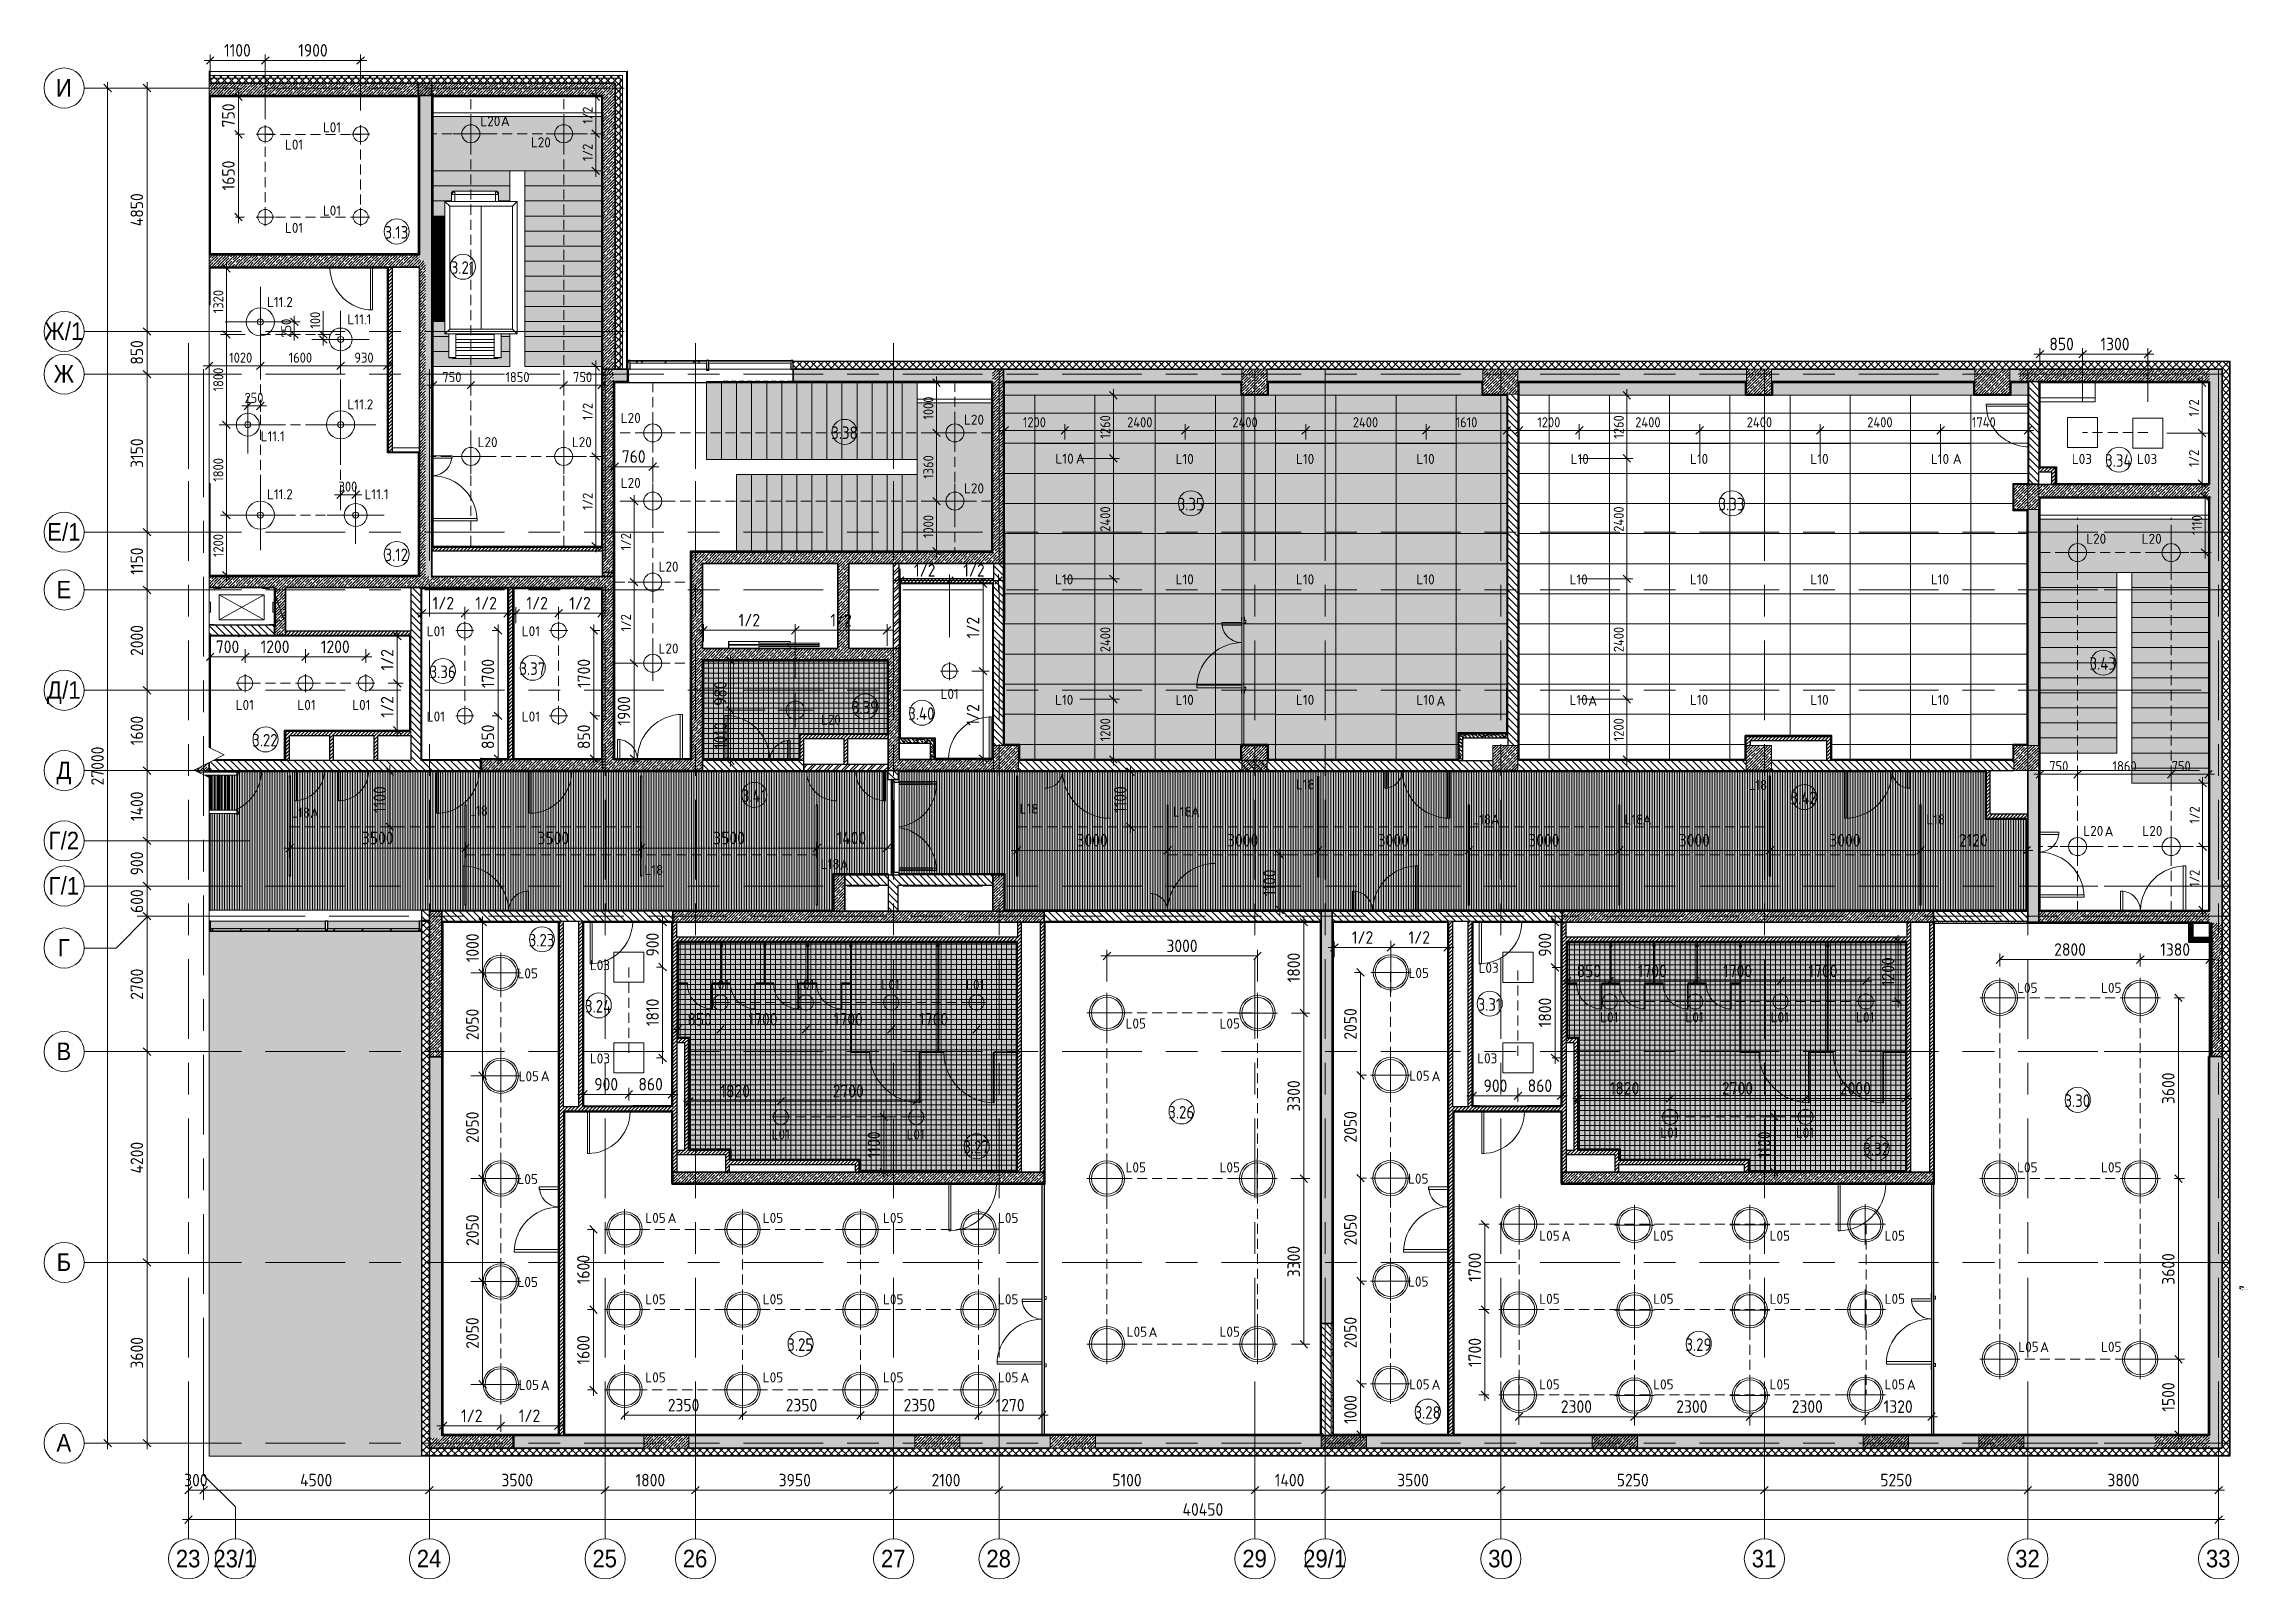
# Model space of a CAD drawing. Header units: millimetres. Extents: x 81682 to 274809, y -8553 to 29000.
# Drawn here: x 81682 to 125595, y -2706 to 27877 of the extents above; entities that cross this region are included whole.
import ezdxf

# ---------------------------------------------------------------- set-up
doc = ezdxf.new("R2010")
doc.units = ezdxf.units.MM
for name, pattern in [('200_ШТРИХ_ш1п0_6_', [160, 100, -60]), ('ADSK_Штрих_ш2 п1', [300, 200, -100]), ('Осевая', [3175, 635, -476.25, 1587.5, -476.25]), ('Снесенные', [714.375, 476.25, -238.125]), ('Штрих', [635, 317.5, -317.5])]:
    doc.linetypes.add(name, pattern=pattern)
for name, color, linetype, lineweight in [('A-ANNO-DIMS', 7, 'Continuous', 9), ('A-ANNO-DIMS-100', 7, 'Continuous', 9), ('A-AREA-IDEN', 7, 'Continuous', 9), ('A-CLNG-PATT', 7, 'Continuous', 9), ('A-DETL', 7, 'Continuous', 9), ('A-DETL-1', 7, 'ADSK_Штрих_ш2 п1', 9), ('A-DETL-GENF', 7, 'Continuous', 9), ('A-DOOR', 7, 'Continuous', 9), ('A-DOOR-1', 7, 'Continuous', 13), ('A-DOOR-FRAM', 7, 'Continuous', 13), ('A-DOOR-FRAM-1', 7, 'Continuous', 9), ('A-GENM', 7, 'Continuous', 9), ('A-GENM-1', 7, 'Штрих', 9), ('A-GENM-2', 7, 'Continuous', 25), ('A-GLAZ', 7, 'Continuous', 9), ('A-GLAZ-1', 7, 'Continuous', 13), ('A-GLAZ-CURT', 7, 'Continuous', 9), ('A-GLAZ-CURT-1', 7, 'Continuous', 25), ('A-GLAZ-CWMG', 7, 'Continuous', 9), ('A-GLAZ-CWMG-1', 7, 'Continuous', 25), ('A-WALL', 7, 'Continuous', 9), ('E-LITE-EQPM-IDEN', 7, 'Continuous', 9), ('G-ANNO-TEXT', 7, 'Continuous', 9), ('I-WALL', 7, 'Continuous', 9), ('M-EQPM', 7, 'Continuous', 9), ('M-EQPM-1', 7, 'Снесенные', 9), ('S-COLS', 7, 'Continuous', 9), ('S-STRS-2', 7, 'Continuous', 9), ('Оси', 7, 'Continuous', 9), ('Оси-1', 7, 'Continuous', 20), ('Оси-2', 7, 'Осевая', 9)]:
    doc.layers.add(name, color=color, linetype=linetype, lineweight=lineweight)
for name, color, linetype, lineweight, true_color in [('A-ANNO-NOTE', 1, 'Continuous', 9, 0xff0000), ('A-AREA', 7, '200_ШТРИХ_ш1п0_6_', 35, 0x0000a0), ('A-CLNG-1', 7, 'Continuous', 9, 0xeaeaea), ('A-CLNG-2', 7, 'Continuous', 9, 0xc0c0c0), ('A-DETL-GENF-1', 7, 'Continuous', 9, 0xfafafa), ('A-WALL-1', 7, 'Continuous', 13, 0x3c3c3c), ('A-WALL-2', 254, 'Continuous', 25, 0xbebebe), ('A-WALL-3', 254, 'Continuous', 35, 0xbebebe), ('A-WALL-4', 7, 'Continuous', 35, 0x3c3c3c), ('A-WALL-5', 254, 'Continuous', 13, 0xbebebe), ('A-WALL-6', 7, 'Continuous', 25, 0x3c3c3c), ('A-WALL-FNSH-1', 254, 'Continuous', 9, 0xbebebe), ('A-WALL-FNSH-2', 254, 'Continuous', 13, 0xbebebe), ('A-WALL-FNSH-3', 7, 'Continuous', 13, 0x3c3c3c), ('E-LITE-EQPM-1', 1, 'Continuous', 9, 0xff0000), ('G-ANNO-TEXT-1', 1, 'Continuous', 9, 0xff0000)]:
    doc.layers.add(name, color=color, linetype=linetype, lineweight=lineweight, true_color=true_color)
doc.layers.add('A-CLNG-PATT-1', color=7, linetype='Continuous', lineweight=9, transparency=1)
doc.layers.add('S-STRS-1', color=7, linetype='Continuous', lineweight=13, transparency=1)
doc.styles.add('Arial', font='arial.ttf', dxfattribs={"width": 0.9, "height": 350})
doc.styles.add('GOST Common', font='GOST_Common.ttf', dxfattribs={"height": 200})
doc.styles.add('GOST Common_1', font='GOST_Common.ttf', dxfattribs={"width": 0.9, "height": 250})
doc.styles.add('GOST Common_2', font='GOST_Common.ttf', dxfattribs={"width": 0.9, "height": 3.5})
doc.styles.add('GOST Common_3', font='GOST_Common.ttf', dxfattribs={"width": 0.9, "height": 3})
doc.styles.add('GOST Common_4', font='GOST_Common.ttf', dxfattribs={"width": 0.9, "height": 2.5})
doc.styles.add('ISOCPEUR', font='isocpeur.ttf', dxfattribs={"width": 0.9, "height": 250})
doc.styles.add('ISOCPEUR_1', font='isocpeur.ttf', dxfattribs={"width": 0.9, "height": 250})
doc.styles.add('ISOCPEUR_2', font='isocpeur.ttf', dxfattribs={"height": 200})
doc.styles.add('ISOCPEUR_3', font='isocpeur.ttf', dxfattribs={"width": 0.9, "height": 200})
doc.styles.add('ISOCPEUR_4', font='isocpeur.ttf', dxfattribs={"height": 2.5})
doc.dimstyles.new('ISO-2_0_0_9К_Средний_округл2', dxfattribs={"dimscale": 304.8, "dimtxt": 199.196235, "dimasz": 0.492126, "dimexe": 0.393701, "dimexo": 0, "dimgap": 0, "dimtad": 1, "dimdec": 0, "dimrnd": 10, "dimzin": 0, "dimdsep": 46, "dimtxsty": 'ISOCPEUR_3', "dimblk1": 'OBLIQUE', "dimblk2": 'OBLIQUE', "dimsah": 1, "dimcen": 0.09, "dimdle": 0.393701, "dimazin": 0, "dimtfac": 1, "dimtdec": 4, "dimtix": 1, "dimtmove": 0, "dimatfit": 3, "dimfxl": 1, "dimtvp": 1, "dimtolj": 1, "dimtzin": 0, "dimarcsym": 2})
doc.dimstyles.new('ISO-2_0_0_9К_Средний_округл2_1', dxfattribs={"dimscale": 304.8, "dimtxt": 199.196235, "dimasz": 0.492126, "dimexe": 0.393701, "dimexo": 0, "dimgap": 0, "dimtad": 1, "dimdec": 0, "dimrnd": 10, "dimzin": 0, "dimdsep": 46, "dimtxsty": 'ISOCPEUR_3', "dimblk1": 'OBLIQUE', "dimblk2": 'OBLIQUE', "dimsah": 1, "dimcen": 0.09, "dimdle": 0.393701, "dimazin": 0, "dimtfac": 1, "dimtdec": 4, "dimtix": 1, "dimtmove": 1, "dimatfit": 3, "dimfxl": 1, "dimtvp": 1, "dimtolj": 1, "dimtzin": 0, "dimarcsym": 2})
doc.dimstyles.new('ISO-2_5_0_9К_БОЛЬШОЙ', dxfattribs={"dimscale": 304.8, "dimtxt": 248.995294, "dimasz": 0.492126, "dimexe": 0.393701, "dimexo": 0.984252, "dimgap": 0, "dimtad": 1, "dimdec": 0, "dimrnd": 10, "dimzin": 0, "dimdsep": 46, "dimtxsty": 'ISOCPEUR', "dimblk1": 'OBLIQUE', "dimblk2": 'OBLIQUE', "dimsah": 1, "dimcen": 0.09, "dimdle": 0.393701, "dimazin": 0, "dimtfac": 1, "dimtdec": 4, "dimtix": 1, "dimtmove": 0, "dimatfit": 3, "dimfxl": 1, "dimtvp": 1, "dimtolj": 1, "dimtzin": 0, "dimarcsym": 2})
doc.dimstyles.new('ISO-2_5_0_9К_БОЛЬШОЙ_1', dxfattribs={"dimscale": 304.8, "dimtxt": 248.995294, "dimasz": 0.492126, "dimexe": 0.393701, "dimexo": 0.984252, "dimgap": 0, "dimtad": 1, "dimdec": 0, "dimrnd": 10, "dimzin": 0, "dimdsep": 46, "dimtxsty": 'ISOCPEUR_1', "dimblk1": 'OBLIQUE', "dimblk2": 'OBLIQUE', "dimsah": 1, "dimcen": 0.09, "dimdle": 0.393701, "dimazin": 0, "dimtfac": 1, "dimtdec": 4, "dimtix": 1, "dimtmove": 0, "dimatfit": 3, "dimfxl": 1, "dimtvp": 1, "dimtolj": 1, "dimtzin": 0, "dimarcsym": 2})
doc.dimstyles.new('ISO-2_5_0_9К_БОЛЬШОЙ_2', dxfattribs={"dimscale": 304.8, "dimtxt": 248.995294, "dimasz": 0.492126, "dimexe": 0.393701, "dimexo": 0.984252, "dimgap": 0, "dimtad": 1, "dimdec": 0, "dimrnd": 10, "dimzin": 0, "dimdsep": 46, "dimtxsty": 'ISOCPEUR_1', "dimblk1": 'OBLIQUE', "dimblk2": 'OBLIQUE', "dimsah": 1, "dimcen": 0.09, "dimdle": 0.393701, "dimazin": 0, "dimtfac": 1, "dimtdec": 4, "dimtix": 1, "dimtmove": 2, "dimatfit": 3, "dimfxl": 1, "dimtvp": 1, "dimtolj": 1, "dimtzin": 0, "dimarcsym": 2})
pattern_1 = [(45, (0, 0), (-70.71068, 70.71068), []), (135, (0, 0), (-70.71068, -70.71068), [])]
pattern_2 = [(135, (0, 0), (-70.71068, -70.71068), [])]
pattern_3 = [(45, (0, 0), (-57.024626, 57.024626), []), (45, (57.025, 0), (-57.024626, 57.024626), [100.806, -20.161, 3.353, -16.808])]
pattern_4 = [(45, (0, 0), (-35.35534, 35.35534), [])]
pattern_5 = [(45, (0, 0), (-85.53659, 85.53659), []), (45, (57.02, 0), (-85.53659, 85.53659), [])]
pattern_6 = [(135, (0, 0), (-75.43415, -75.43415), [106.68, -17.78, 3.556, -17.78]), (135, (0, 75.39), (-75.43415, -75.43415), []), (50, (0, 0), (127.52922, -11.15758), [13.335, -146.685]), (355, (0, 0), (-24.66966, 133.74002), [10.668, -117.348]), (100.451, (10.63, -0.93), (102.85973, 122.58178), [11.333, -124.663]), (46.184, (0, 35.56), (189.75516, -29.43036), [20.002, -220.027]), (96.636, (15.81, 33.1), (166.1822, 173.1996), [17, -186.995]), (351.184, (0, 35.56), (166.18393, 173.19757), [16.002, -176.022]), (21, (17.78, 26.67), (106.130265, -71.58603), [13.335, -146.685]), (326, (17.78, 26.67), (43.26188, 128.93175), [10.668, -117.348]), (71.451, (26.62, 20.7), (149.39198, 57.34505), [11.333, -124.663]), (37.5, (0, 0), (2.162228, 59.188357), [3.353, -112.573, 3.353, -115.773, -117.793]), (37.5, (0, 0), (2.162228, 59.188357), [-235.052, 3.353, -114.44]), (7.5, (0, 0), (46.773857, 70.126152), [3.353, -64.567, 3.353, -109.906, -44.894]), (7.5, (0, 0), (46.773857, 70.126152), [-181.178, 3.353, -41.542]), (327.5, (-39.65, 0), (94.913671, -4.010093), [3.353, -41.097, 3.353, -135.331, -184.023]), (327.5, (-39.65, 0), (94.913671, -4.010093), [-183.134, 3.353, -180.67]), (317.5, (-57.43, 0), (103.69057, 17.79882), [3.353, -54.432, 3.353, -88.748, -130.683]), (317.5, (-57.43, 0), (103.69057, 17.79882), [-149.885, 3.353, -127.33])]
pattern_7 = [(0, (0, 0), (121.92, 30.48), [10.058, -81.382, 10.058, -81.382, -487.68]), (0, (0, 0), (121.92, 30.48), [-182.88, 10.058, -172.822, 10.058, -81.382, -213.36]), (0, (0, 0), (121.92, 30.48), [-457.2, 10.058, -50.902, 10.058, -142.342]), (120, (45.72, 15.24), (-87.356454, 90.345817), [10.058, -81.382, 10.058, -81.382, -487.68]), (120, (45.72, 15.24), (-87.356454, 90.345817), [-182.88, 10.058, -172.822, 10.058, -81.382, -213.36]), (120, (45.72, 15.24), (-87.356454, 90.345817), [-457.2, 10.058, -50.902, 10.058, -142.342]), (240, (60.96, 76.2), (-34.563546, -120.825817), [10.058, -81.382, 10.058, -81.382, -487.68]), (240, (60.96, 76.2), (-34.563546, -120.825817), [-182.88, 10.058, -172.822, 10.058, -81.382, -213.36]), (240, (60.96, 76.2), (-34.563546, -120.825817), [-457.2, 10.058, -50.902, 10.058, -142.342])]
pattern_8 = [(288.435, (99033.21, 7791), (416.50086, -832.99954), [158.05, -1159.038]), (319.399, (99083.19, 7641.06), (2499.010644, -2082.486787), [76.799, -3763.143]), (316.848, (98725, 7591.08), (6247.5402574, -5830.957739), [182.691, -8951.868]), (289.983, (98858.28, 7466.13), (1249.49393, -3332.002656), [97.5, -4777.508]), (270, (98891.6, 7791), (416.5, -416.5), [83.3, -333.2]), (298.443, (98891.6, 7707.7), (-2915.5071394, 5414.4962996), [227.365, -11140.87]), (264.289, (98999.89, 7507.78), (416.5263, 3748.496867), [83.716, -4102.058]), (309.806, (98991.56, 7424.48), (-1666.01521, 2082.48651), [65.059, -3187.91])]
pattern_9 = [(288.435, (95141.21, 9160), (416.50086, -832.99954), [158.05, -1159.038]), (319.399, (95191.19, 9010.06), (2499.010644, -2082.486787), [76.799, -3763.143]), (316.848, (94833, 8960.08), (6247.5402574, -5830.957739), [182.691, -8951.868]), (289.983, (94966.28, 8835.13), (1249.49393, -3332.002656), [97.5, -4777.508]), (270, (94999.6, 9160), (416.5, -416.5), [83.3, -333.2]), (298.443, (94999.6, 9076.7), (-2915.5071394, 5414.4962996), [227.365, -11140.87]), (264.289, (95107.89, 8876.78), (416.5263, 3748.496867), [83.716, -4102.058]), (309.806, (95099.56, 8793.48), (-1666.01521, 2082.48651), [65.059, -3187.91])]
pattern_10 = [(288.435, (96001.21, 9160), (416.50086, -832.99954), [158.05, -1159.038]), (319.399, (96051.19, 9010.06), (2499.010644, -2082.486787), [76.799, -3763.143]), (316.848, (95693, 8960.08), (6247.5402574, -5830.957739), [182.691, -8951.868]), (289.983, (95826.28, 8835.13), (1249.49393, -3332.002656), [97.5, -4777.508]), (270, (95859.6, 9160), (416.5, -416.5), [83.3, -333.2]), (298.443, (95859.6, 9076.7), (-2915.5071394, 5414.4962996), [227.365, -11140.87]), (264.289, (95967.89, 8876.78), (416.5263, 3748.496867), [83.716, -4102.058]), (309.806, (95959.56, 8793.48), (-1666.01521, 2082.48651), [65.059, -3187.91])]
pattern_11 = [(288.435, (96861.21, 9160), (416.50086, -832.99954), [158.05, -1159.038]), (319.399, (96911.19, 9010.06), (2499.010644, -2082.486787), [76.799, -3763.143]), (316.848, (96553, 8960.08), (6247.5402574, -5830.957739), [182.691, -8951.868]), (289.983, (96686.28, 8835.13), (1249.49393, -3332.002656), [97.5, -4777.508]), (270, (96719.6, 9160), (416.5, -416.5), [83.3, -333.2]), (298.443, (96719.6, 9076.7), (-2915.5071394, 5414.4962996), [227.365, -11140.87]), (264.289, (96827.89, 8876.78), (416.5263, 3748.496867), [83.716, -4102.058]), (309.806, (96819.56, 8793.48), (-1666.01521, 2082.48651), [65.059, -3187.91])]
pattern_12 = [(288.435, (115442.71, 9160), (416.50086, -832.99954), [158.05, -1159.038]), (319.399, (115492.69, 9010.06), (2499.010644, -2082.486787), [76.799, -3763.143]), (316.848, (115134.5, 8960.08), (6247.5402574, -5830.957739), [182.691, -8951.868]), (289.983, (115267.78, 8835.13), (1249.49393, -3332.002656), [97.5, -4777.508]), (270, (115301.1, 9160), (416.5, -416.5), [83.3, -333.2]), (298.443, (115301.1, 9076.7), (-2915.5071394, 5414.4962996), [227.365, -11140.87]), (264.289, (115409.39, 8876.78), (416.5263, 3748.496867), [83.716, -4102.058]), (309.806, (115401.06, 8793.48), (-1666.01521, 2082.48651), [65.059, -3187.91])]
pattern_13 = [(288.435, (116754.71, 7791), (416.50086, -832.99954), [158.05, -1159.038]), (319.399, (116804.69, 7641.06), (2499.010644, -2082.486787), [76.799, -3763.143]), (316.848, (116446.5, 7591.08), (6247.5402574, -5830.957739), [182.691, -8951.868]), (289.983, (116579.78, 7466.13), (1249.49393, -3332.002656), [97.5, -4777.508]), (270, (116613.1, 7791), (416.5, -416.5), [83.3, -333.2]), (298.443, (116613.1, 7707.7), (-2915.5071394, 5414.4962996), [227.365, -11140.87]), (264.289, (116721.39, 7507.78), (416.5263, 3748.496867), [83.716, -4102.058]), (309.806, (116713.06, 7424.48), (-1666.01521, 2082.48651), [65.059, -3187.91])]
pattern_14 = [(45, (0, 0), (-106.06602, 106.06602), []), (135, (0, 0), (-106.06602, -106.06602), [])]

msp = doc.modelspace()

# ---------------------------------------------------------------- texts
at = {"layer": 'A-AREA-IDEN', "char_height": 250, "attachment_point": 1, "style": 'GOST Common_1'}
for s, insert, width in [('3.13', (88466.1, 24251), 606.076), ('3.21', (89784.9, 23547.8), 606.076), ('3.38', (97366.2, 20257.8), 663.797), ('3.34', (122748.7, 19704.4), 685.443), ('3.35', (104269.3, 18835), 663.797), ('3.33', (115045.6, 18835), 663.797), ('3.12', (88466.1, 17824.8), 606.076), ('3.36', (89363.1, 15492.5), 663.797), ('3.37', (91153.2, 15557.4), 663.797), ('3.43', (122438.4, 15658.8), 685.443), ('3.39', (97776, 14787), 663.797), ('3.40', (98900, 14661.5), 685.443), ('3.22', (85829, 14130.9), 663.797), ('3.41', (95583.2, 13024.8), 627.721), ('3.42', (116479.2, 12981.6), 685.443), ('3.23', (91338.2, 10146.1), 663.797), ('3.24', (92459.9, 8829.6), 685.443), ('3.31', (110245.3, 8865.1), 606.076), ('3.26', (104081.6, 6717.2), 663.797), ('3.30', (121938.6, 6948.5), 663.797), ('3.27', (100000.2, 6023), 663.797), ('3.32', (117930.9, 5986.7), 663.797), ('3.25', (96490.4, 2087.4), 663.797), ('3.29', (114386.8, 2087.4), 663.797), ('3.28', (108988.3, 736.4), 663.797)]:
    msp.add_mtext(s, dxfattribs=dict(at, insert=insert, width=width))
at = {"layer": 'E-LITE-EQPM-IDEN', "char_height": 200, "attachment_point": 1, "style": 'GOST Common'}
for s, insert, width in [('L20', (90374.7, 26440.2), 529.114), ('L01', (86481.4, 25973.8), 472.996), ('L01', (87236, 26317.8), 472.996), ('L20', (91380.8, 26018.8), 529.114), ('L01', (87236, 24658.9), 472.996), ('L01', (86481.4, 24314.9), 472.996), ('L11.2', (86123.9, 22837.2), 665.401), ('L11.1', (87726.5, 22493.2), 609.282), ('L11.2', (87726.5, 20797.2), 665.401), ('L20', (93172.4, 20526.8), 529.114), ('L20', (100012.1, 20492.7), 529.114), ('L11.1', (85996.6, 20161.9), 609.282), ('L20', (90319.3, 20045.4), 529.114), ('L20', (92197.4, 20045.4), 529.114), ('L10', (101834.3, 19715.2), 472.996), ('L10', (104226.5, 19710.2), 472.996), ('L10', (106626.5, 19710.2), 472.996), ('L10', (109026.5, 19710.2), 472.996), ('L10', (112097.7, 19710.2), 472.996), ('L10', (114476.4, 19710.3), 472.996), ('L10', (116876.4, 19710.3), 472.996), ('L10', (119276.4, 19710.3), 472.996), ('L03', (122085.4, 19710.3), 521.097), ('L03', (123385.4, 19710.8), 521.097), ('L11.2', (86123.9, 19007.1), 665.401), ('L11.1', (88066.2, 19007.1), 609.282), ('L20', (93172.4, 19233.2), 529.114), ('L20', (100012.1, 19124.5), 529.114), ('L20', (122372.3, 18118.9), 529.114), ('L20', (123478.4, 18118.9), 529.114), ('L20', (93925.2, 17564.1), 529.114), ('L10', (101826.5, 17310.2), 472.996), ('L10', (104226.5, 17310.2), 472.996), ('L10', (106626.5, 17310.2), 472.996), ('L10', (109026.5, 17310.2), 472.996), ('L10', (112076.4, 17310.3), 472.996), ('L10', (114476.4, 17310.3), 472.996), ('L10', (116876.4, 17310.3), 472.996), ('L10', (119276.4, 17310.3), 472.996), ('L01', (89306.8, 16277.2), 472.996), ('L01', (91199.9, 16277.2), 472.996), ('L20', (93925.2, 15933.2), 529.114), ('L01', (99544.3, 15027.3), 472.996), ('L01', (85499.1, 14808.9), 472.996), ('L01', (86729.3, 14808.9), 472.996), ('L01', (87821.9, 14808.9), 472.996), ('L01', (89306.8, 14577.6), 472.996), ('L01', (91200.4, 14577.6), 472.996), ('L20', (97159.6, 14514.3), 529.114), ('L10', (101826.5, 14910.2), 472.996), ('L10', (104226.5, 14910.2), 472.996), ('L10', (106626.5, 14910.2), 472.996), ('L10', (109026.5, 14910.2), 472.996), ('L10', (112076.4, 14910.3), 472.996), ('L10', (114476.4, 14910.3), 472.996), ('L10', (116876.4, 14910.3), 472.996), ('L10', (119276.4, 14910.3), 472.996), ('L18', (106623.2, 13225.8), 472.996), ('L18', (115639.3, 13213.5), 472.996), ('L18', (101121.2, 12740), 472.996), ('L18', (86604.7, 12663.8), 472.996), ('L18', (90148.4, 12699.4), 472.996), ('L18', (104172.8, 12681.4), 472.996), ('L18', (110138, 12527), 472.996), ('L18', (113171.4, 12527), 472.996), ('L18', (119183.3, 12527), 472.996), ('L20', (122313.8, 12298.2), 529.114), ('L20', (123492.1, 12298.2), 529.114), ('L18', (93642.7, 11520.7), 472.996), ('L18', (97156.1, 11641.6), 472.996), ('L05', (91114.3, 9460.3), 529.114), ('L03', (92556.8, 9623.9), 521.097), ('L01', (94966.4, 9232.9), 472.996), ('L01', (96666.4, 9232.9), 472.996), ('L01', (98366.4, 9232.9), 472.996), ('L01', (100052.4, 9232.9), 472.996), ('L05', (108868.6, 9469.3), 529.114), ('L03', (110264.4, 9570.2), 521.097), ('L05', (120996.1, 9171.6), 529.114), ('L05', (122668.7, 9171.6), 529.114), ('L05', (103230.5, 8460.7), 529.114), ('L05', (105103.2, 8460.7), 529.114), ('L01', (112686.4, 8585.7), 472.996), ('L01', (114386.4, 8585.7), 472.996), ('L01', (116086.4, 8585.7), 472.996), ('L01', (117786.4, 8585.7), 472.996), ('L03', (92556.8, 7764.7), 521.097), ('L03', (110236.9, 7766.8), 521.097), ('L05', (91137.3, 7410.3), 529.114), ('L05', (108882.6, 7419.3), 529.114), ('L01', (96178.7, 6251.7), 472.996), ('L01', (98866.4, 6251.7), 472.996), ('L01', (113883.2, 6285.7), 472.996), ('L01', (116586.4, 6285.7), 472.996), ('L05', (91114.3, 5360.3), 529.114), ('L05', (103230.5, 5595.1), 529.114), ('L05', (105103.2, 5595.1), 529.114), ('L05', (108859.6, 5369.3), 529.114), ('L05', (120996.1, 5595.1), 529.114), ('L05', (122668.7, 5595.1), 529.114), ('L05', (93661.8, 4588), 529.114), ('L05', (96002.6, 4588), 529.114), ('L05', (98398.4, 4588), 529.114), ('L05', (100689.1, 4588), 529.114), ('L05', (111474.6, 4231.9), 529.114), ('L05', (113743.5, 4231.9), 529.114), ('L05', (116063.4, 4231.9), 529.114), ('L05', (118355.9, 4231.9), 529.114), ('L05', (91114.3, 3310.3), 529.114), ('L05', (108859.6, 3319.3), 529.114), ('L05', (93661.8, 2966.3), 529.114), ('L05', (96002.6, 2966.3), 529.114), ('L05', (98398.4, 2966.3), 529.114), ('L05', (100689.1, 2966.3), 529.114), ('L05', (111474.6, 2975.3), 529.114), ('L05', (113743.5, 2975.3), 529.114), ('L05', (116063.4, 2975.3), 529.114), ('L05', (118355.9, 2975.3), 529.114), ('L05', (103253.5, 2318.6), 529.114), ('L05', (105103.2, 2318.6), 529.114), ('L05', (121019.1, 2018.6), 529.114), ('L05', (122668.7, 2018.6), 529.114), ('L05', (93661.8, 1408.8), 529.114), ('L05', (96002.6, 1408.8), 529.114), ('L05', (98398.4, 1408.8), 529.114), ('L05', (100689.1, 1408.8), 529.114), ('L05', (91137.8, 1260.3), 529.114), ('L05', (108882.6, 1269.3), 529.114), ('L05', (111474.6, 1269.3), 529.114), ('L05', (113743.5, 1269.3), 529.114), ('L05', (116063.4, 1269.3), 529.114), ('L05', (118355.9, 1269.3), 529.114)]:
    msp.add_mtext(s, dxfattribs=dict(at, insert=insert, width=width))
at = {"layer": 'G-ANNO-TEXT', "attachment_point": 1}
for s, insert, char_height, width, style in [('\\LПримечания', (125428.3, 3081.6), 3.5, 28.428, 'GOST Common_2'), ('\\LУсловные', (125428.4, 3124.6), 3.5, 22.151, 'GOST Common_2'), ('01', (125435.6, 3114.2), 2.5, 3.319, 'GOST Common_4'), ('\\L\\fGOST Common|b0|i0|c204|p34|;\\W.9;\\L ', (125446.7, 3124.6), 3.5, 1.299, 'GOST Common_2'), ('\\Lобозначения', (125447.8, 3124.6), 3.5, 30.159, 'GOST Common_2'), ('Осевая', (125448.4, 3091.7), 2.5, 11.833, 'GOST Common_4'), ('Номер', (125448.4, 3114.2), 2.5, 10.173, 'GOST Common_4'), ('Марка', (125448.4, 3103), 2.5, 10.678, 'GOST Common_4'), ('\\fGOST Common|b0|i0|c204|p34|;\\W.9; ', (125456.8, 3114.2), 2.5, 0.938, 'GOST Common_4'), ('\\fGOST Common|b0|i0|c204|p34|;\\W.9; ', (125457.3, 3103), 2.5, 0.938, 'GOST Common_4'), ('помещения', (125457.6, 3114.2), 2.5, 18.543, 'GOST Common_4'), ('источника', (125458, 3103), 2.5, 17.966, 'GOST Common_4'), ('\\fGOST Common|b0|i0|c204|p34|;\\W.9; ', (125458.2, 3091.7), 2.5, 0.938, 'GOST Common_4'), ('линия', (125459, 3091.7), 2.5, 9.741, 'GOST Common_4'), ('\\fGOST Common|b0|i0|c204|p34|;\\W.9; ', (125472.8, 3103), 2.5, 0.938, 'GOST Common_4'), ('света', (125473.6, 3103), 2.5, 10.173, 'GOST Common_4'), ('света', (125508.7, 3087.5), 2.5, 10.173, 'GOST Common_4'), ('Марка', (125508.7, 3091.7), 2.5, 10.678, 'GOST Common_4'), ('Условное', (125509.6, 3114.2), 2.5, 15.513, 'GOST Common_4'), ('Условное', (125509.6, 3102.4), 2.5, 15.513, 'GOST Common_4'), ('\\fGOST Common|b0|i0|c204|p34|;\\W.9; ', (125517.5, 3091.7), 2.5, 0.938, 'GOST Common_4'), ('аварийного', (125518.3, 3091.7), 2.5, 19.914, 'GOST Common_4'), ('\\fGOST Common|b0|i0|c204|p34|;\\W.9; ', (125522.4, 3114.2), 2.5, 0.938, 'GOST Common_4'), ('\\fGOST Common|b0|i0|c204|p34|;\\W.9; ', (125522.4, 3102.4), 2.5, 0.938, 'GOST Common_4'), ('обозначение', (125523.1, 3114.2), 2.5, 21.501, 'GOST Common_4'), ('обозначение', (125523.1, 3102.4), 2.5, 21.501, 'GOST Common_4'), ('\\fGOST Common|b0|i0|c204|p34|;\\W.9; ', (125534.7, 3091.7), 2.5, 0.938, 'GOST Common_4'), ('источника', (125535.5, 3091.7), 2.5, 17.966, 'GOST Common_4'), ('\\fGOST Common|b0|i0|c204|p34|;\\W.9; ', (125540.9, 3114.2), 2.5, 0.938, 'GOST Common_4'), ('\\fGOST Common|b0|i0|c204|p34|;\\W.9; ', (125540.9, 3102.4), 2.5, 0.938, 'GOST Common_4'), ('светильника', (125541.7, 3114.2), 2.5, 21.862, 'GOST Common_4'), ('светильника', (125541.7, 3102.4), 2.5, 21.862, 'GOST Common_4'), ('\\fGOST Common|b0|i0|c204|p34|;\\W.9; ', (125550.3, 3091.7), 2.5, 0.938, 'GOST Common_4'), ('1. ', (125428.3, 3071.3), 2.5, 4.249, 'ISOCPEUR_4'), ('2. 1/2 ', (125428.3, 3066.4), 2.5, 12.586, 'ISOCPEUR_4'), ('3. ', (125428.3, 3061.5), 2.5, 4.89, 'ISOCPEUR_4'), ('4. ', (125428.3, 3056.6), 2.5, 5.131, 'ISOCPEUR_4'), ('5. ', (125428.3, 3051.7), 2.5, 4.89, 'ISOCPEUR_4'), ('6. ', (125428.3, 3046.8), 2.5, 4.89, 'ISOCPEUR_4'), ('7. ', (125428.3, 3042), 2.5, 4.89, 'ISOCPEUR_4'), ('8. ', (125428.3, 3037.1), 2.5, 4.89, 'ISOCPEUR_4'), ('За', (125431.8, 3071.3), 2.5, 4.73, 'ISOCPEUR_4'), ('См', (125432.3, 3046.8), 2.5, 4.57, 'ISOCPEUR_4'), ('Объемы', (125432.3, 3042), 2.5, 14.11, 'ISOCPEUR_4'), ('Все', (125432.3, 3061.5), 2.5, 6.413, 'ISOCPEUR_4'), ('Подключение', (125432.3, 3051.7), 2.5, 24.451, 'ISOCPEUR_4'), ('Перед', (125432.3, 3037.1), 2.5, 11.063, 'ISOCPEUR_4'), ('Окончательная', (125432.5, 3056.6), 2.5, 29.422, 'ISOCPEUR_4'), ('\\fISOCPEUR|b0|i0|c204|p34|; ', (125435.7, 3071.3), 2.5, 1.844, 'ISOCPEUR_4'), ('\\fISOCPEUR|b0|i0|c204|p34|;.', (125436.1, 3046.8), 2.5, 0.882, 'ISOCPEUR_4'), ('совместно', (125436.8, 3046.8), 2.5, 19.641, 'ISOCPEUR_4'), ('отметку', (125437.2, 3071.3), 2.5, 16.515, 'ISOCPEUR_4'), ('\\fISOCPEUR|b0|i0|c204|p34|; ', (125437.6, 3061.5), 2.5, 1.844, 'ISOCPEUR_4'), ('\\fISOCPEUR|b0|i0|c204|p34|;–', (125438.7, 3066.4), 2.5, 2.405, 'ISOCPEUR_4'), ('видимое', (125439.1, 3061.5), 2.5, 15.392, 'ISOCPEUR_4'), ('\\fISOCPEUR|b0|i0|c204|p34|; ', (125440.6, 3066.4), 2.5, 1.844, 'ISOCPEUR_4'), ('\\fISOCPEUR|b0|i0|c204|p34|; ', (125441.4, 3037.1), 2.5, 1.844, 'ISOCPEUR_4'), ('отрезки', (125442.2, 3066.4), 2.5, 15.553, 'ISOCPEUR_4'), ('заказом', (125443, 3037.1), 2.5, 15.553, 'ISOCPEUR_4'), ('\\fISOCPEUR|b0|i0|c204|p34|; ', (125443.9, 3042), 2.5, 1.844, 'ISOCPEUR_4'), ('материалов', (125445.5, 3042), 2.5, 22.928, 'ISOCPEUR_4'), ('\\fISOCPEUR|b0|i0|c204|p34|; ', (125451.8, 3061.5), 2.5, 1.844, 'ISOCPEUR_4'), ('\\fISOCPEUR|b0|i0|c204|p34|; ', (125452.5, 3051.7), 2.5, 1.844, 'ISOCPEUR_4'), (' +0.000 ', (125450.8, 3071.3), 2.5, 15.392, 'ISOCPEUR_4'), ('\\fISOCPEUR|b0|i0|c204|p34|; ', (125453, 3046.8), 2.5, 1.844, 'ISOCPEUR_4'), ('оборудование', (125453.3, 3061.5), 2.5, 26.215, 'ISOCPEUR_4'), ('\\fISOCPEUR|b0|i0|c204|p34|;и', (125454, 3051.7), 2.5, 2.165, 'ISOCPEUR_4'), ('\\fISOCPEUR|b0|i0|c204|p34|;с', (125454.5, 3046.8), 2.5, 1.844, 'ISOCPEUR_4'), ('\\fISOCPEUR|b0|i0|c204|p34|; ', (125455, 3066.4), 2.5, 1.844, 'ISOCPEUR_4'), ('\\fISOCPEUR|b0|i0|c204|p34|; ', (125455.8, 3051.7), 2.5, 1.844, 'ISOCPEUR_4'), ('\\fISOCPEUR|b0|i0|c204|p34|; ', (125455.8, 3037.1), 2.5, 1.844, 'ISOCPEUR_4'), ('\\fISOCPEUR|b0|i0|c204|p34|; ', (125456.1, 3046.8), 2.5, 1.844, 'ISOCPEUR_4'), ('равного', (125456.5, 3066.4), 2.5, 15.392, 'ISOCPEUR_4'), ('\\fISOCPEUR|b0|i0|c204|p34|; ', (125456.8, 3056.6), 2.5, 1.844, 'ISOCPEUR_4'), ('светильников', (125457.3, 3037.1), 2.5, 26.215, 'ISOCPEUR_4'), ('разводка', (125457.3, 3051.7), 2.5, 17.637, 'ISOCPEUR_4'), ('разверткой', (125457.6, 3046.8), 2.5, 22.287, 'ISOCPEUR_4'), ('спецификация', (125458.3, 3056.6), 2.5, 26.937, 'ISOCPEUR_4'), ('принята', (125463.5, 3071.3), 2.5, 15.954, 'ISOCPEUR_4'), ('\\fISOCPEUR|b0|i0|c204|p34|; ', (125464.4, 3042), 2.5, 1.844, 'ISOCPEUR_4'), ('\\fISOCPEUR|b0|i0|c204|p34|;и', (125465.9, 3042), 2.5, 2.165, 'ISOCPEUR_4'), ('\\fISOCPEUR|b0|i0|c204|p34|; ', (125467.7, 3042), 2.5, 1.844, 'ISOCPEUR_4'), ('\\fISOCPEUR|b0|i0|c204|p34|; ', (125469.2, 3066.4), 2.5, 1.844, 'ISOCPEUR_4'), ('оборудования', (125469.2, 3042), 2.5, 26.215, 'ISOCPEUR_4'), ('размера', (125470.7, 3066.4), 2.5, 15.713, 'ISOCPEUR_4'), ('\\fISOCPEUR|b0|i0|c204|p34|; ', (125471.9, 3051.7), 2.5, 1.844, 'ISOCPEUR_4'), ('внутренней', (125473.4, 3051.7), 2.5, 22.207, 'ISOCPEUR_4'), ('\\fISOCPEUR|b0|i0|c204|p34|; ', (125475, 3061.5), 2.5, 1.844, 'ISOCPEUR_4'), ('\\fISOCPEUR|b0|i0|c204|p34|;.', (125476, 3046.8), 2.5, 0.882, 'ISOCPEUR_4'), ('\\fISOCPEUR|b0|i0|c204|p34|; ', (125476.7, 3071.3), 2.5, 1.844, 'ISOCPEUR_4'), ('на', (125476.5, 3061.5), 2.5, 4.57, 'ISOCPEUR_4'), ('отметка', (125478.2, 3071.3), 2.5, 16.755, 'ISOCPEUR_4'), ('\\fISOCPEUR|b0|i0|c204|p34|; ', (125478.9, 3037.1), 2.5, 1.844, 'ISOCPEUR_4'), ('\\fISOCPEUR|b0|i0|c204|p34|; ', (125480.3, 3061.5), 2.5, 1.844, 'ISOCPEUR_4'), ('\\fISOCPEUR|b0|i0|c204|p34|; ', (125480.5, 3056.6), 2.5, 1.844, 'ISOCPEUR_4'), ('выполнить', (125480.5, 3037.1), 2.5, 20.283, 'ISOCPEUR_4'), ('потолке', (125481.8, 3061.5), 2.5, 15.713, 'ISOCPEUR_4'), ('светильников', (125482, 3056.6), 2.5, 26.215, 'ISOCPEUR_4'), ('\\fISOCPEUR|b0|i0|c204|p34|; ', (125483.7, 3066.4), 2.5, 1.844, 'ISOCPEUR_4'), ('\\fISOCPEUR|b0|i0|c204|p34|;в', (125485.2, 3066.4), 2.5, 2.165, 'ISOCPEUR_4'), ('\\fISOCPEUR|b0|i0|c204|p34|; ', (125487, 3066.4), 2.5, 1.844, 'ISOCPEUR_4'), ('данной', (125488.5, 3066.4), 2.5, 13.228, 'ISOCPEUR_4'), ('\\fISOCPEUR|b0|i0|c204|p34|; ', (125490.8, 3042), 2.5, 1.844, 'ISOCPEUR_4'), ('\\fISOCPEUR|b0|i0|c204|p34|; ', (125491.7, 3051.7), 2.5, 1.844, 'ISOCPEUR_4'), ('\\fISOCPEUR|b0|i0|c204|p34|; ', (125492, 3071.3), 2.5, 1.844, 'ISOCPEUR_4'), ('указаны', (125492.4, 3042), 2.5, 15.713, 'ISOCPEUR_4'), ('подсветки', (125493.2, 3051.7), 2.5, 19.722, 'ISOCPEUR_4'), ('уровня', (125493.6, 3071.3), 2.5, 12.987, 'ISOCPEUR_4'), ('\\fISOCPEUR|b0|i0|c204|p34|; ', (125494.7, 3061.5), 2.5, 1.844, 'ISOCPEUR_4'), ('необходимо', (125496.3, 3061.5), 2.5, 21.886, 'ISOCPEUR_4'), ('\\fISOCPEUR|b0|i0|c204|p34|; ', (125497.2, 3037.1), 2.5, 1.844, 'ISOCPEUR_4'), ('светотехнический', (125498.7, 3037.1), 2.5, 35.114, 'ISOCPEUR_4'), ('\\fISOCPEUR|b0|i0|c204|p34|; ', (125499.4, 3066.4), 2.5, 1.844, 'ISOCPEUR_4'), ('размерной', (125501, 3066.4), 2.5, 19.802, 'ISOCPEUR_4'), ('\\fISOCPEUR|b0|i0|c204|p34|; ', (125503.7, 3056.6), 2.5, 1.844, 'ISOCPEUR_4'), ('\\fISOCPEUR|b0|i0|c204|p34|; ', (125504.3, 3071.3), 2.5, 1.844, 'ISOCPEUR_4'), ('\\fISOCPEUR|b0|i0|c204|p34|; ', (125505.3, 3042), 2.5, 1.844, 'ISOCPEUR_4'), ('выпускается', (125505.2, 3056.6), 2.5, 24.211, 'ISOCPEUR_4'), ('чистого', (125505.8, 3071.3), 2.5, 15.392, 'ISOCPEUR_4'), ('для', (125506.9, 3042), 2.5, 6.494, 'ISOCPEUR_4'), ('\\fISOCPEUR|b0|i0|c204|p34|; ', (125509.5, 3051.7), 2.5, 1.844, 'ISOCPEUR_4'), ('мебели', (125511, 3051.7), 2.5, 13.228, 'ISOCPEUR_4'), ('\\fISOCPEUR|b0|i0|c204|p34|; ', (125512.2, 3042), 2.5, 1.844, 'ISOCPEUR_4'), ('одного', (125513.7, 3042), 2.5, 12.987, 'ISOCPEUR_4'), ('\\fISOCPEUR|b0|i0|c204|p34|; ', (125514.3, 3061.5), 2.5, 1.844, 'ISOCPEUR_4'), ('согласовать', (125515.8, 3061.5), 2.5, 24.211, 'ISOCPEUR_4'), ('\\fISOCPEUR|b0|i0|c204|p34|; ', (125517.3, 3066.4), 2.5, 1.844, 'ISOCPEUR_4'), ('\\fISOCPEUR|b0|i0|c204|p34|; ', (125518.5, 3071.3), 2.5, 1.844, 'ISOCPEUR_4'), ('цепочке', (125518.8, 3066.4), 2.5, 15.392, 'ISOCPEUR_4'), ('пола', (125520, 3071.3), 2.5, 8.899, 'ISOCPEUR_4'), ('\\fISOCPEUR|b0|i0|c204|p34|; ', (125521.9, 3051.7), 2.5, 1.844, 'ISOCPEUR_4'), ('выполняется', (125523.5, 3051.7), 2.5, 24.291, 'ISOCPEUR_4'), ('\\fISOCPEUR|b0|i0|c204|p34|; ', (125524.4, 3042), 2.5, 1.844, 'ISOCPEUR_4'), ('\\fISOCPEUR|b0|i0|c204|p34|; ', (125525.2, 3056.6), 2.5, 1.844, 'ISOCPEUR_4'), ('этажа', (125526, 3042), 2.5, 12.426, 'ISOCPEUR_4'), ('поставщиком', (125526.7, 3056.6), 2.5, 25.413, 'ISOCPEUR_4'), ('\\fISOCPEUR|b0|i0|c204|p34|; ', (125527.4, 3071.3), 2.5, 1.844, 'ISOCPEUR_4'), ('\\fISOCPEUR|b0|i0|c204|p34|; ', (125527.7, 3037.1), 2.5, 1.844, 'ISOCPEUR_4'), ('первого', (125528.9, 3071.3), 2.5, 15.152, 'ISOCPEUR_4'), ('расчет', (125529.2, 3037.1), 2.5, 13.468, 'ISOCPEUR_4'), ('\\fISOCPEUR|b0|i0|c204|p34|;.', (125531.5, 3066.4), 2.5, 0.882, 'ISOCPEUR_4'), ('\\fISOCPEUR|b0|i0|c204|p34|; ', (125535.8, 3061.5), 2.5, 1.844, 'ISOCPEUR_4'), ('\\fISOCPEUR|b0|i0|c204|p34|;.', (125536.2, 3042), 2.5, 0.882, 'ISOCPEUR_4'), ('\\fISOCPEUR|b0|i0|c204|p34|;с', (125537.3, 3061.5), 2.5, 1.844, 'ISOCPEUR_4'), ('\\fISOCPEUR|b0|i0|c204|p34|; ', (125538.9, 3061.5), 2.5, 1.844, 'ISOCPEUR_4'), ('архитекторами', (125540.4, 3061.5), 2.5, 29.983, 'ISOCPEUR_4'), ('\\fISOCPEUR|b0|i0|c204|p34|;.', (125540.3, 3037.1), 2.5, 0.882, 'ISOCPEUR_4'), ('\\fISOCPEUR|b0|i0|c204|p34|; ', (125541.4, 3071.3), 2.5, 1.844, 'ISOCPEUR_4'), ('этажа', (125542.9, 3071.3), 2.5, 12.426, 'ISOCPEUR_4'), ('\\fISOCPEUR|b0|i0|c204|p34|; ', (125543.5, 3051.7), 2.5, 1.844, 'ISOCPEUR_4'), ('по', (125545, 3051.7), 2.5, 4.329, 'ISOCPEUR_4'), ('\\fISOCPEUR|b0|i0|c204|p34|; ', (125547.7, 3056.6), 2.5, 1.844, 'ISOCPEUR_4'), ('\\fISOCPEUR|b0|i0|c204|p34|; ', (125548.6, 3051.7), 2.5, 1.844, 'ISOCPEUR_4'), ('осветительных', (125549.2, 3056.6), 2.5, 29.181, 'ISOCPEUR_4'), ('проекту', (125550.1, 3051.7), 2.5, 15.713, 'ISOCPEUR_4'), ('\\fISOCPEUR|b0|i0|c204|p34|;.', (125553.2, 3071.3), 2.5, 0.882, 'ISOCPEUR_4'), ('\\fISOCPEUR|b0|i0|c204|p34|; ', (125563.1, 3051.7), 2.5, 1.844, 'ISOCPEUR_4'), ('производителя', (125564.6, 3051.7), 2.5, 28.54, 'ISOCPEUR_4'), ('\\fISOCPEUR|b0|i0|c204|p34|; ', (125565.1, 3061.5), 2.5, 1.844, 'ISOCPEUR_4'), ('данного', (125566.6, 3061.5), 2.5, 15.392, 'ISOCPEUR_4'), ('\\fISOCPEUR|b0|i0|c204|p34|; ', (125573.3, 3056.6), 2.5, 1.844, 'ISOCPEUR_4'), ('приборов', (125574.8, 3056.6), 2.5, 17.316, 'ISOCPEUR_4'), ('\\fISOCPEUR|b0|i0|c204|p34|; ', (125579.3, 3061.5), 2.5, 1.844, 'ISOCPEUR_4'), ('проекта', (125580.9, 3061.5), 2.5, 15.954, 'ISOCPEUR_4'), ('\\fISOCPEUR|b0|i0|c204|p34|;.', (125588.1, 3051.7), 2.5, 0.882, 'ISOCPEUR_4'), ('\\fISOCPEUR|b0|i0|c204|p34|;.', (125589.1, 3056.6), 2.5, 0.882, 'ISOCPEUR_4'), ('\\fISOCPEUR|b0|i0|c204|p34|;.', (125594, 3061.5), 2.5, 0.882, 'ISOCPEUR_4')]:
    msp.add_mtext(s, dxfattribs=dict(at, insert=insert, char_height=char_height, width=width, style=style))
at = {"layer": 'G-ANNO-TEXT-1', "attachment_point": 1}
for s, insert, char_height, width, style in [('\\fISOCPEUR|b0|i0|c204|p34|;А', (90782.9, 26441.1), 200, 224.472, 'ISOCPEUR_2'), ('\\fISOCPEUR|b0|i0|c204|p34|;А', (102238.8, 19715.3), 200, 224.472, 'ISOCPEUR_2'), ('\\fISOCPEUR|b0|i0|c204|p34|;А', (119713.3, 19710.9), 200, 224.472, 'ISOCPEUR_2'), ('\\fISOCPEUR|b0|i0|c204|p34|;А', (109424.8, 14889.4), 200, 224.472, 'ISOCPEUR_2'), ('\\fISOCPEUR|b0|i0|c204|p34|;А', (112448.5, 14889.4), 200, 224.472, 'ISOCPEUR_2'), ('\\fISOCPEUR|b0|i0|c204|p34|;А', (86981.7, 12655.3), 200, 224.472, 'ISOCPEUR_2'), ('\\fISOCPEUR|b0|i0|c204|p34|;А', (104531.9, 12677.4), 200, 224.472, 'ISOCPEUR_2'), ('\\fISOCPEUR|b0|i0|c204|p34|;А', (110505.6, 12523.9), 200, 224.472, 'ISOCPEUR_2'), ('\\fISOCPEUR|b0|i0|c204|p34|;А', (113532.4, 12523.9), 200, 224.472, 'ISOCPEUR_2'), ('\\fISOCPEUR|b0|i0|c204|p34|;А', (122737.5, 12288.1), 200, 224.472, 'ISOCPEUR_2'), ('\\fISOCPEUR|b0|i0|c204|p34|;А', (97534.2, 11625.1), 200, 224.472, 'ISOCPEUR_2'), ('\\fISOCPEUR|b0|i0|c204|p34|;А', (91576.8, 7414), 200, 224.472, 'ISOCPEUR_2'), ('\\fISOCPEUR|b0|i0|c204|p34|;А', (109327.6, 7410.2), 200, 224.472, 'ISOCPEUR_2'), ('\\fISOCPEUR|b0|i0|c204|p34|;А', (94104.8, 4582.9), 200, 224.472, 'ISOCPEUR_2'), ('\\fISOCPEUR|b0|i0|c204|p34|;А', (111919.3, 4226.2), 200, 224.472, 'ISOCPEUR_2'), ('L01', (125434.4, 3102.7), 3, 6.349, 'GOST Common_3'), ('L01', (125493.5, 3091.5), 3, 6.349, 'GOST Common_3'), ('\\fGOST Common|b0|i0|c204|p34|;\\W.9;А', (125498.7, 3091.5), 3, 2.958, 'GOST Common_3'), ('\\fISOCPEUR|b0|i0|c204|p34|;А', (103687.2, 2310.1), 200, 224.472, 'ISOCPEUR_2'), ('\\fISOCPEUR|b0|i0|c204|p34|;А', (121451.9, 2012.2), 200, 224.472, 'ISOCPEUR_2'), ('\\fISOCPEUR|b0|i0|c204|p34|;А', (101133.2, 1401.2), 200, 224.472, 'ISOCPEUR_2'), ('\\fISOCPEUR|b0|i0|c204|p34|;А', (91576.8, 1254), 200, 224.472, 'ISOCPEUR_2'), ('\\fISOCPEUR|b0|i0|c204|p34|;А', (109327.6, 1265.2), 200, 224.472, 'ISOCPEUR_2'), ('\\fISOCPEUR|b0|i0|c204|p34|;А', (118797.9, 1262.2), 200, 224.472, 'ISOCPEUR_2')]:
    msp.add_mtext(s, dxfattribs=dict(at, insert=insert, char_height=char_height, width=width, style=style))
at = {"layer": 'Оси', "char_height": 350, "attachment_point": 1, "style": 'Arial'}
for s, insert, width in [('\\fArial|b0|i0|c204|p34|;\\W.9;И', (81917.3, 27181), 389.62), ('\\fArial|b0|i0|c204|p34|;\\W.9;Ж', (81685.1, 22331), 497.848), ('/1', (82095.9, 22331), 454.557), ('\\fArial|b0|i0|c204|p34|;\\W.9;Ж', (81872.8, 21481), 497.848), ('\\fArial|b0|i0|c204|p34|;\\W.9;Е', (81741.8, 18331), 360.759), ('/1', (82039.5, 18331), 454.557), ('\\fArial|b0|i0|c204|p34|;\\W.9;Е', (81929, 17181), 360.759), ('\\fArial|b0|i0|c204|p34|;\\W.9;Д', (81738.7, 15181), 367.975), ('/1', (82042.3, 15181), 454.557), ('\\fArial|b0|i0|c204|p34|;\\W.9;Д', (81926.3, 13581), 367.975), ('\\fArial|b0|i0|c204|p34|;\\W.9;Г', (81768.4, 12181), 295.823), ('/2', (82012.5, 12181), 454.557), ('\\fArial|b0|i0|c204|p34|;\\W.9;Г', (81768.4, 11281), 295.823), ('/1', (82012.5, 11281), 454.557), ('\\fArial|b0|i0|c204|p34|;\\W.9;Г', (81956, 10046), 295.823), ('\\fArial|b0|i0|c204|p34|;\\W.9;В', (81929, 7981), 360.759), ('\\fArial|b0|i0|c204|p34|;\\W.9;Б', (81932.2, 3781), 353.544), ('\\fArial|b0|i0|c204|p34|;\\W.9;А', (81929, 181), 360.759), ('23', (84307.4, -2125.6), 606.076), ('23/1', (85054.7, -2125.6), 1060.633), ('24', (89107.4, -2125.6), 606.076), ('25', (92607.4, -2125.6), 606.076), ('26', (94407.4, -2125.6), 606.076), ('27', (98357.4, -2125.6), 606.076), ('28', (100457.4, -2125.6), 606.076), ('29', (105557.4, -2125.6), 606.076), ('29/1', (106769.7, -2125.6), 1060.633), ('30', (110457.4, -2125.6), 606.076), ('31', (115707.4, -2125.6), 606.076), ('32', (120957.4, -2125.6), 606.076), ('33', (124757.4, -2125.6), 606.076)]:
    msp.add_mtext(s, dxfattribs=dict(at, insert=insert, width=width))

# ---------------------------------------------------------------- blocks, each defined once
blk = doc.blocks.new('110_Дверь_СКБ_2Ст - Д-1_л_Лестничная клетка EIS60 2-32142534-План расстановки осветительного оборудования 3 этажа в осях 23-33')
at = {"layer": 'A-DOOR'}
for centre, radius, start, end in [((662.5, 110), 900, 90, 178.72242), ((-637.5, 110), 400, 2.88328, 90)]:
    blk.add_arc(centre, radius, start, end, dxfattribs=at)
at = {"layer": 'A-DOOR-1'}
for p, q in [((662.5, 1010), (612.5, 1010)), ((612.5, 1010), (612.5, 130)), ((662.5, 130), (662.5, 1010)), ((-637.5, 510), (-637.5, 130)), ((-587.5, 510), (-637.5, 510)), ((-587.5, 130), (-587.5, 510))]:
    blk.add_line(p, q, dxfattribs=at)
blk = doc.blocks.new('110_Дверь_СКБ_1Ст_Внутренняя1 - Д-8 950x2100h_охрана-31784688-План расстановки осветительного оборудования 3 этажа в осях 23-33')
at = {"layer": 'A-DOOR'}
for start, end in [(111.1067, 115.0774), (116.4592, 178.5796)]:
    blk.add_arc((437, 100), 850, start, end, dxfattribs=at)
at = {"layer": 'A-DOOR-1'}
for p, q in [((397, 891), (397, 193)), ((437, 193), (437, 891)), ((397, 130), (397, 121)), ((437, 121), (437, 130))]:
    blk.add_line(p, q, dxfattribs=at)
blk = doc.blocks.new('BSC_Колонна _Прямоугольная - 250х900-23282983-План расстановки осветительного оборудования 3 этажа в осях 23-33')
at = {"layer": 'S-COLS'}
h = blk.add_hatch(dxfattribs=at)
h.set_pattern_fill('FP_5', color=256, style=0, pattern_type=2)
h.set_pattern_definition([(45, (-99480, -25), (-57.024626, 57.024626), []), (45, (-99422.975, -25), (-57.024626, 57.024626), [100.806, -20.161, 3.353, -16.808])])
h.paths.add_polyline_path([(-450, -125), (450, -125), (450, 125), (-450, 125)])
for p, q in [((450, 125), (-450, 125)), ((-450, 125), (-450, -125)), ((450, -125), (450, 125)), ((-450, -125), (450, -125))]:
    blk.add_line(p, q, dxfattribs=at)
blk = doc.blocks.new('110_Дверь_СКБ_2Ст - Д-5_п_ Из игровой в коридор-32679362-План расстановки осветительного оборудования 3 этажа в осях 23-33')
at = {"layer": 'A-DOOR'}
for centre, radius, start, end in [((662.5, 110), 900, 90, 178.72242), ((-637.5, 110), 400, 2.88328, 90)]:
    blk.add_arc(centre, radius, start, end, dxfattribs=at)
at = {"layer": 'A-DOOR-1'}
for p, q in [((662.5, 1010), (612.5, 1010)), ((612.5, 1010), (612.5, 130)), ((662.5, 130), (662.5, 1010)), ((-637.5, 510), (-637.5, 130)), ((-587.5, 510), (-637.5, 510)), ((-587.5, 130), (-587.5, 510))]:
    blk.add_line(p, q, dxfattribs=at)
blk = doc.blocks.new('110_Дверь_СКБ_1Ст_Внутренняя1 - Д-8 950x2100h_охрана-32352528-План расстановки осветительного оборудования 3 этажа в осях 23-33')
at = {"layer": 'A-DOOR'}
blk.add_arc((437, 110), 850, 90, 178.5796, dxfattribs=at)
at = {"layer": 'A-DOOR-1'}
for p, q in [((437, 960), (397, 960)), ((397, 960), (397, 131)), ((437, 131), (437, 960))]:
    blk.add_line(p, q, dxfattribs=at)
blk = doc.blocks.new('110_Дверь_СКБ_1Ст_Внутренняя1 - Д-7а_л__950x2100h_Туалет-32220591-План расстановки осветительного оборудования 3 этажа в осях 23-33')
at = {"layer": 'A-DOOR'}
blk.add_arc((487.5, 110), 950, 90, 178.79032, dxfattribs=at)
at = {"layer": 'A-DOOR-1'}
for p, q in [((487.5, 1060), (447.5, 1060)), ((447.5, 1060), (447.5, 130)), ((487.5, 130), (487.5, 1060))]:
    blk.add_line(p, q, dxfattribs=at)
blk = doc.blocks.new('110_Дверь_СКБ_2Ст - Д-2а_л_ Из коридора на лестницу-32216062-План расстановки осветительного оборудования 3 этажа в осях 23-33')
at = {"layer": 'A-DOOR'}
for centre, radius, start, end in [((662.5, 100), 900, 90, 178.65854), ((-637.5, 100), 400, 3.02744, 90)]:
    blk.add_arc(centre, radius, start, end, dxfattribs=at)
at = {"layer": 'A-DOOR-1'}
for p, q in [((662.5, 1000), (612.5, 1000)), ((612.5, 1000), (612.5, 121)), ((662.5, 121), (662.5, 1000)), ((-637.5, 500), (-637.5, 121)), ((-587.5, 500), (-637.5, 500)), ((-587.5, 121), (-587.5, 500))]:
    blk.add_line(p, q, dxfattribs=at)
blk = doc.blocks.new('110_Дверь_СКБ_2Ст - Д-5_п_ Из игровой в коридор-32215844-План расстановки осветительного оборудования 3 этажа в осях 23-33')
at = {"layer": 'A-DOOR'}
for centre, radius, start, end in [((-638, 40), 900, 1.2776, 90), ((662, 40), 400, 90, 177.1167)]:
    blk.add_arc(centre, radius, start, end, dxfattribs=at)
at = {"layer": 'A-DOOR-1'}
for p, q in [((-638, 940), (-638, 60)), ((-588, 940), (-638, 940)), ((-588, 60), (-588, 940)), ((662, 440), (612, 440)), ((612, 440), (612, 60)), ((662, 60), (662, 440))]:
    blk.add_line(p, q, dxfattribs=at)
blk = doc.blocks.new('110_Дверь_СКБ_2Ст - Д-2а_п_ Из коридора на лестницу-32215207-План расстановки осветительного оборудования 3 этажа в осях 23-33')
at = {"layer": 'A-DOOR'}
for centre, radius, start, end in [((-638, 100), 900, 87.9367, 90), ((-638, 100), 900, 1.3415, 86.3142), ((662, 100), 400, 90, 176.9726), ((662, 100), 400, 176.9726, 180), ((-638, 100), 900, 0, 1.3415)]:
    blk.add_arc(centre, radius, start, end, dxfattribs=at)
at = {"layer": 'A-DOOR-1'}
for p, q in [((-638, 1000), (-638, 121)), ((-605, 1000), (-638, 1000)), ((662, 500), (612, 500)), ((612, 500), (612, 121)), ((662, 121), (662, 500)), ((-638, 121), (-638, 100)), ((-588, 121), (-588, 240)), ((-588, 100), (-588, 121)), ((612, 121), (612, 100)), ((662, 100), (662, 121))]:
    blk.add_line(p, q, dxfattribs=at)
at = {"layer": 'A-DOOR-FRAM'}
for p, q in [((-672, 108), (-742, 108)), ((-742, 108), (-742, 100)), ((-672, 100), (-672, 108)), ((768, 108), (698, 108)), ((698, 108), (698, 100)), ((768, 100), (768, 108))]:
    blk.add_line(p, q, dxfattribs=at)
blk = doc.blocks.new('BSC_Колонна _Прямоугольная - 250х900-V1-План расстановки осветительного оборудования 3 этажа в осях 23-33')
at = {"layer": 'S-COLS'}
h = blk.add_hatch(dxfattribs=at)
h.set_pattern_fill('FP_7', color=256, style=0, pattern_type=2)
h.set_pattern_definition([(45, (-94080, -25), (-57.024626, 57.024626), []), (45, (-94022.975, -25), (-57.024626, 57.024626), [100.806, -20.161, 3.353, -16.808])])
h.paths.add_polyline_path([(-450, -125), (450, -125), (450, 125), (-450, 125)])
for p, q in [((450, 125), (-450, 125)), ((-450, 125), (-450, -125)), ((450, -125), (450, 125)), ((-450, -125), (450, -125))]:
    blk.add_line(p, q, dxfattribs=at)
blk = doc.blocks.new('BSC_Колонна _Прямоугольная - 250х900-V2-План расстановки осветительного оборудования 3 этажа в осях 23-33')
at = {"layer": 'S-COLS'}
h = blk.add_hatch(dxfattribs=at)
h.set_pattern_fill('FP_8', color=256, style=0, pattern_type=2)
h.set_pattern_definition([(45, (-102180, -25), (-57.024626, 57.024626), []), (45, (-102122.975, -25), (-57.024626, 57.024626), [100.806, -20.161, 3.353, -16.808])])
h.paths.add_polyline_path([(-450, -125), (450, -125), (450, 125), (-450, 125)])
for p, q in [((450, 125), (-450, 125)), ((-450, 125), (-450, -125)), ((450, -125), (450, 125)), ((-450, -125), (450, -125))]:
    blk.add_line(p, q, dxfattribs=at)
blk = doc.blocks.new('120_Окно_СКБ_1Ст - 120_Окно_СКБ_1Ст 900х2500_h_ с форточкой-22876038-План расстановки осветительного оборудования 3 этажа в осях 23-33')
at = {"layer": 'A-GLAZ'}
blk.add_line((440, -127), (450, -127), dxfattribs=at)
at = {"layer": 'A-GLAZ-1'}
blk.add_line((450, -127), (440, -127), dxfattribs=at)
blk = doc.blocks.new('110_Дверь_СКБ_1Ст_Внутренняя1 - Д-8 950x2100h_охрана-V3-План расстановки осветительного оборудования 3 этажа в осях 23-33')
at = {"layer": 'A-DOOR'}
blk.add_arc((437.5, 100), 850, 90, 178.64727, dxfattribs=at)
at = {"layer": 'A-DOOR-1'}
for p, q in [((437.5, 950), (397.5, 950)), ((397.5, 950), (397.5, 120)), ((437.5, 120), (437.5, 950))]:
    blk.add_line(p, q, dxfattribs=at)
at = {"layer": 'A-DOOR-FRAM'}
for p, q in [((-492.5, -100), (-492.5, -108)), ((-492.5, -108), (-422.5, -108)), ((-422.5, -108), (-422.5, -100)), ((447.5, -100), (447.5, -108)), ((447.5, -108), (517.5, -108)), ((517.5, -108), (517.5, -100))]:
    blk.add_line(p, q, dxfattribs=at)
blk = doc.blocks.new('110_Дверь_СКБ_1Ст_Внутренняя1 - Д-8 950x2100h_охрана-32224770-План расстановки осветительного оборудования 3 этажа в осях 23-33')
at = {"layer": 'A-DOOR'}
blk.add_arc((437, 40), 850, 90, 178.6473, dxfattribs=at)
at = {"layer": 'A-DOOR-1'}
for p, q in [((437, 890), (397, 890)), ((397, 890), (397, 60)), ((437, 60), (437, 890))]:
    blk.add_line(p, q, dxfattribs=at)
blk = doc.blocks.new('110_Дверь_СКБ_1Ст_Внутренняя1 - Д-8 950x2100h_охрана-V4-План расстановки осветительного оборудования 3 этажа в осях 23-33')
at = {"layer": 'A-DOOR'}
blk.add_arc((437.5, 100), 850, 90, 178.64727, dxfattribs=at)
at = {"layer": 'A-DOOR-1'}
for p, q in [((437.5, 950), (397.5, 950)), ((397.5, 950), (397.5, 120)), ((437.5, 120), (437.5, 950))]:
    blk.add_line(p, q, dxfattribs=at)
blk = doc.blocks.new('110_Дверь_СКБ_2Ст - Д-6_л__ ДОО_Дв_1450x2100h_Дверь из раздевальной в коридор-25835678-План расстановки осветительного оборудования 3 этажа в осях 23-33')
at = {"layer": 'A-DOOR'}
for centre, radius, start, end in [((662.5, 100), 950, 90, 171.0854), ((-637.5, 100), 350, 3.46677, 90), ((662.5, 100), 950, 171.54309, 178.72984)]:
    blk.add_arc(centre, radius, start, end, dxfattribs=at)
at = {"layer": 'A-DOOR-1'}
for p, q in [((662.5, 1050), (612.5, 1050)), ((612.5, 1050), (612.5, 121)), ((662.5, 121), (662.5, 1050)), ((-637.5, 450), (-637.5, 121)), ((-587.5, 450), (-637.5, 450)), ((-587.5, 121), (-587.5, 450))]:
    blk.add_line(p, q, dxfattribs=at)
blk = doc.blocks.new('110_Дверь_СКБ_1Ст_Внутренняя1 - Д-8 950x2100h_охрана-V5-План расстановки осветительного оборудования 3 этажа в осях 23-33')
at = {"layer": 'A-DOOR-FRAM-1'}
h = blk.add_hatch(dxfattribs=at)
h.set_pattern_fill('FP_9', color=256, style=0, pattern_type=2)
h.set_pattern_definition([(45, (-296.384, 164.685), (-14.1421, 14.1421), []), (135, (-296.384, 164.685), (-14.1421, -14.1421), [])])
h.paths.add_polyline_path([(-463, 100), (-461, -100), (-452, -100), (-452, 100)])
at = {"layer": 'A-DOOR'}
blk.add_arc((437, 100), 850, 90, 178.5796, dxfattribs=at)
at = {"layer": 'A-DOOR-1'}
for p, q in [((437, 950), (397, 950)), ((397, 950), (397, 121)), ((437, 121), (437, 950))]:
    blk.add_line(p, q, dxfattribs=at)
blk = doc.blocks.new('110_Дверь_СКБ_2Ст - Д-1_л_Лестничная клетка EIS60 2-32359692-План расстановки осветительного оборудования 3 этажа в осях 23-33')
at = {"layer": 'A-DOOR'}
for centre, radius, start, end in [((662.5, 125), 900, 90, 178.72242), ((-637.5, 125), 400, 2.88328, 90)]:
    blk.add_arc(centre, radius, start, end, dxfattribs=at)
at = {"layer": 'A-DOOR-1'}
for p, q in [((662.5, 1025), (612.5, 1025)), ((612.5, 1025), (612.5, 145)), ((662.5, 145), (662.5, 1025)), ((-637.5, 525), (-637.5, 145)), ((-587.5, 525), (-637.5, 525)), ((-587.5, 145), (-587.5, 525))]:
    blk.add_line(p, q, dxfattribs=at)
blk = doc.blocks.new('160_Подъемник - 160_Подъемник-23521422-План расстановки осветительного оборудования 3 этажа в осях 23-33')
at = {"layer": 'A-GENM'}
for p, q in [((-20, -95), (-20, 0)), ((-20, 0), (0, 0)), ((0, 0), (0, -95)), ((566, 200), (592, 215)), ((566, 200), (592, 215)), ((566, 200), (592, 215)), ((734, 200), (708, 215)), ((734, 200), (708, 215)), ((734, 200), (708, 215)), ((0, -655), (-192, -129)), ((0, -95), (-20, -95)), ((0, -655), (-20, -655)), ((-20, -655), (-20, -750)), ((-20, -750), (0, -750)), ((0, -750), (0, -655)), ((125, -770), (125, -750)), ((125, -750), (220, -750)), ((125, -770), (125, -750)), ((125, -750), (220, -750)), ((125, -770), (125, -750)), ((125, -750), (220, -750)), ((220, -750), (220, -770)), ((220, -750), (255, -770)), ((220, -750), (220, -770)), ((220, -750), (255, -770)), ((220, -750), (220, -770)), ((220, -750), (255, -770)), ((1080, -750), (1045, -770)), ((1080, -750), (1045, -770)), ((1080, -750), (1045, -770)), ((1080, -750), (1080, -770)), ((1175, -750), (1080, -750)), ((1080, -750), (1080, -770)), ((1175, -750), (1080, -750)), ((1080, -750), (1080, -770)), ((1175, -750), (1080, -750)), ((1175, -770), (1175, -750)), ((1175, -770), (1175, -750)), ((1175, -770), (1175, -750))]:
    blk.add_line(p, q, dxfattribs=at)
for centre, radius, start, end in [((220, 0), 430, 27.7919, 30), ((220, 0), 430, 27.7919, 30), ((220, 0), 430, 27.7919, 30), ((1080, 0), 430, 150, 152.2081), ((1080, 0), 430, 150, 152.2081), ((1080, 0), 430, 150, 152.2081), ((0, -655), 560, 90, 110), ((1080, -750), 430, 180, 182.6785), ((220, -750), 430, 357.3215, 0), ((1080, -750), 430, 180, 182.6785), ((220, -750), 430, 357.3215, 0), ((1080, -750), 430, 180, 182.6785), ((220, -750), 430, 357.3215, 0)]:
    blk.add_arc(centre, radius, start, end, dxfattribs=at)
at = {"layer": 'A-GENM-1'}
for p, q in [((-20, -95), (-20, -655)), ((-20, -655), (-20, -95))]:
    blk.add_line(p, q, dxfattribs=at)
at = {"layer": 'M-EQPM'}
for p, q in [((1100, -625), (200, -125)), ((200, -625), (1100, -125)), ((1100, -125), (200, -125)), ((200, -125), (200, -625)), ((1100, -125), (200, -125)), ((200, -125), (200, -625)), ((1100, -625), (1100, -125)), ((1100, -625), (1100, -125)), ((200, -625), (1100, -625)), ((200, -625), (1100, -625))]:
    blk.add_line(p, q, dxfattribs=at)
blk = doc.blocks.new('110_Дверь_СКБ_2Ст - Д-3а 1450x2100h_Лестничная клетка из коридора-32352288-План расстановки осветительного оборудования 3 этажа в осях 23-33')
at = {"layer": 'A-DOOR'}
for centre, radius, start, end in [((-637.5, 100), 900, 1.34146, 90), ((662.5, 100), 400, 90, 176.97256)]:
    blk.add_arc(centre, radius, start, end, dxfattribs=at)
at = {"layer": 'A-DOOR-1'}
for p, q in [((-637.5, 1000), (-637.5, 121)), ((-587.5, 1000), (-637.5, 1000)), ((-587.5, 121), (-587.5, 1000)), ((662.5, 500), (612.5, 500)), ((612.5, 500), (612.5, 121)), ((662.5, 121), (662.5, 500))]:
    blk.add_line(p, q, dxfattribs=at)
blk = doc.blocks.new('110_Дверь_СКБ_1Ст - д-18 700x2100h_Технический шкаф ЭОМ и СС-23257539-План расстановки осветительного оборудования 3 этажа в осях 23-33')
at = {"layer": 'A-DOOR'}
blk.add_arc((312, 100), 600, 90, 177.9844, dxfattribs=at)
at = {"layer": 'A-DOOR-1'}
for p, q in [((312, 700), (272, 700)), ((272, 700), (272, 121)), ((312, 121), (312, 700))]:
    blk.add_line(p, q, dxfattribs=at)
blk = doc.blocks.new('110_Дверь_СКБ_1Ст_Внутренняя1 - Д-8_п_ 950x2100h_охрана 2-32352576-План расстановки осветительного оборудования 3 этажа в осях 23-33')
at = {"layer": 'A-DOOR'}
blk.add_arc((437.5, 110), 850, 90, 178.64727, dxfattribs=at)
at = {"layer": 'A-DOOR-1'}
for p, q in [((437.5, 960), (397.5, 960)), ((397.5, 960), (397.5, 130)), ((437.5, 130), (437.5, 960))]:
    blk.add_line(p, q, dxfattribs=at)
blk = doc.blocks.new('110_Дверь_СКБ_2Ст - Д-6_л__ ДОО_Дв_1450x2100h_Дверь из раздевальной в коридор-32357677-План расстановки осветительного оборудования 3 этажа в осях 23-33')
at = {"layer": 'A-DOOR'}
for centre, radius, start, end in [((-637.5, 100), 950, 1.27016, 90), ((662.5, 100), 350, 90, 176.53323)]:
    blk.add_arc(centre, radius, start, end, dxfattribs=at)
at = {"layer": 'A-DOOR-1'}
for p, q in [((-637.5, 1050), (-637.5, 121)), ((-587.5, 1050), (-637.5, 1050)), ((-587.5, 121), (-587.5, 1050)), ((662.5, 450), (612.5, 450)), ((612.5, 450), (612.5, 121)), ((662.5, 121), (662.5, 450))]:
    blk.add_line(p, q, dxfattribs=at)
blk = doc.blocks.new('Закладная деталь приямка - 200_100-20924312-План расстановки осветительного оборудования 3 этажа в осях 23-33')
at = {"layer": 'M-EQPM-1'}
for p, q in [((85000, 16755), (84971, 16755)), ((85000, 16755), (85000, 16555)), ((85000, 16555), (84971, 16555))]:
    blk.add_line(p, q, dxfattribs=at)
blk = doc.blocks.new('Закладная деталь приямка - 200_100-V6-План расстановки осветительного оборудования 3 этажа в осях 23-33')
at = {"layer": 'M-EQPM-1'}
for p, q in [((86240, 16555), (86240, 16755)), ((86240, 16755), (86270, 16755)), ((86240, 16555), (86270, 16555))]:
    blk.add_line(p, q, dxfattribs=at)
blk = doc.blocks.new('Закладная деталь приямка - 150_100-20924311-План расстановки осветительного оборудования 3 этажа в осях 23-33')
at = {"layer": 'M-EQPM-1'}
for p, q in [((86170, 17000), (86170, 17050)), ((86270, 17000), (86170, 17000))]:
    blk.add_line(p, q, dxfattribs=at)
blk = doc.blocks.new('Закладная деталь приямка - 150_100-V7-План расстановки осветительного оборудования 3 этажа в осях 23-33')
at = {"layer": 'M-EQPM-1'}
for p, q in [((85070, 17000), (84971, 17000)), ((85070, 17050), (85070, 17000))]:
    blk.add_line(p, q, dxfattribs=at)
blk = doc.blocks.new('Закладная деталь приямка - 150_100-V8-План расстановки осветительного оборудования 3 этажа в осях 23-33')
at = {"layer": 'M-EQPM-1'}
for p, q in [((84971, 16310), (85070, 16310)), ((85070, 16310), (85070, 16300))]:
    blk.add_line(p, q, dxfattribs=at)
blk = doc.blocks.new('Закладная деталь приямка - 150_100-V9-План расстановки осветительного оборудования 3 этажа в осях 23-33')
at = {"layer": 'M-EQPM-1'}
for q in [(86270, 16310), (86170, 16300)]:
    blk.add_line((86170, 16310), q, dxfattribs=at)
blk = doc.blocks.new('110_Дверь_СКБ_1Ст_Внутренняя1 - Д-8 950x2100h_охрана-V10-План расстановки осветительного оборудования 3 этажа в осях 23-33')
at = {"layer": 'A-DOOR'}
for start, end in [(90, 155.45455), (155.45455, 178.57963)]:
    blk.add_arc((437.5, 100), 850, start, end, dxfattribs=at)
at = {"layer": 'A-DOOR-1'}
for p, q in [((437.5, 950), (397.5, 950)), ((397.5, 950), (397.5, 121)), ((437.5, 121), (437.5, 950))]:
    blk.add_line(p, q, dxfattribs=at)
blk = doc.blocks.new('Прямоугольный импост - Импост структурный с накладкой - 190мм-33184351-План расстановки осветительного оборудования 3 этажа в осях 23-33')
at = {"layer": 'A-GLAZ-CWMG-1'}
for p, q in [((-50, 17), (-50, 0)), ((-50, 0), (-40, 0)), ((-40, 0), (-40, -40)), ((-40, -40), (-50, -40)), ((-50, -40), (-50, -190)), ((-50, -190), (-21, -190))]:
    blk.add_line(p, q, dxfattribs=at)
blk = doc.blocks.new('110_Дверь_СКБ_1Ст - д-18 700x2100h_Технический шкаф ЭОМ и СС-23698042-План расстановки осветительного оборудования 3 этажа в осях 23-33')
at = {"layer": 'A-DOOR'}
blk.add_arc((-288, 60), 600, 2.0156, 90, dxfattribs=at)
at = {"layer": 'A-DOOR-1'}
for p, q in [((-288, 660), (-288, 81)), ((-248, 660), (-288, 660)), ((-248, 81), (-248, 660)), ((-288, 81), (-288, 80)), ((-248, 80), (-248, 81))]:
    blk.add_line(p, q, dxfattribs=at)
blk = doc.blocks.new('110_Дверь_СКБ_1Ст - д-18 700x2100h_Технический шкаф ЭОМ и СС-V11-План расстановки осветительного оборудования 3 этажа в осях 23-33')
at = {"layer": 'A-DOOR'}
blk.add_arc((-287.5, 60), 600, 2.01557, 90, dxfattribs=at)
at = {"layer": 'A-DOOR-1'}
for p, q in [((-287.5, 660), (-287.5, 81)), ((-247.5, 660), (-287.5, 660)), ((-247.5, 81), (-247.5, 660))]:
    blk.add_line(p, q, dxfattribs=at)
blk = doc.blocks.new('BSC_Колонна _Прямоугольная - 700х500-23282984-План расстановки осветительного оборудования 3 этажа в осях 23-33')
at = {"layer": 'S-COLS'}
h = blk.add_hatch(dxfattribs=at)
h.set_pattern_fill('FP_11', color=256, style=0, pattern_type=2)
h.set_pattern_definition([(45, (-120500, -21150), (-57.024626, 57.024626), []), (45, (-120442.975, -21150), (-57.024626, 57.024626), [100.806, -20.161, 3.353, -16.808])])
h.paths.add_polyline_path([(-335, -250), (350, -250), (350, 250), (-350, 250), (-350, -250)])
for p, q in [((350, 250), (-350, 250)), ((-350, 250), (-350, -250)), ((350, -250), (350, 250)), ((-350, -250), (350, -250))]:
    blk.add_line(p, q, dxfattribs=at)
blk = doc.blocks.new('BSC_Колонна _Прямоугольная - 500х500-23282985-План расстановки осветительного оборудования 3 этажа в осях 23-33')
at = {"layer": 'S-COLS'}
h = blk.add_hatch(dxfattribs=at)
h.set_pattern_fill('FP_12', color=256, style=0, pattern_type=2)
h.set_pattern_definition([(45, (-115850.45, -21150), (-57.024626, 57.024626), []), (45, (-115793.42, -21150), (-57.024626, 57.024626), [100.806, -20.161, 3.353, -16.808])])
h.paths.add_polyline_path([(-250, -250), (250, -250), (250, 250), (-250, 250), (-250, 138)])
for p, q in [((250, 250), (-250, 250)), ((-250, 250), (-250, -250)), ((250, -250), (250, 250)), ((-250, -250), (250, -250))]:
    blk.add_line(p, q, dxfattribs=at)
blk = doc.blocks.new('BSC_Колонна _Прямоугольная - 500х500-23282986-План расстановки осветительного оборудования 3 этажа в осях 23-33')
at = {"layer": 'S-COLS'}
h = blk.add_hatch(dxfattribs=at)
h.set_pattern_fill('FP_13', color=256, style=0, pattern_type=2)
h.set_pattern_definition([(45, (-105800, -21150), (-57.024626, 57.024626), []), (45, (-105742.975, -21150), (-57.024626, 57.024626), [100.806, -20.161, 3.353, -16.808])])
h.paths.add_polyline_path([(-250, -250), (250, -250), (250, 250), (-250, 250)])
for p, q in [((250, 250), (-250, 250)), ((-250, 250), (-250, -250)), ((250, -250), (250, 250)), ((-250, -250), (250, -250))]:
    blk.add_line(p, q, dxfattribs=at)
blk = doc.blocks.new('ОМ_Уголок_ГОСТ 8509-93 - ОМ_Уголок_ГОСТ 8509-93-22194820-План расстановки осветительного оборудования 3 этажа в осях 23-33')
at = {"layer": 'A-GENM'}
for p, q in [((84918, 13376), (84918, 13370)), ((84981, 13376), (84918, 13376)), ((84981, 13370), (84981, 13376))]:
    blk.add_line(p, q, dxfattribs=at)
blk = doc.blocks.new('ОМ_Арматурный стержень_Форма 1 - ОМ_Арматурный стержень_Форма 1-22194821-План расстановки осветительного оборудования 3 этажа в осях 23-33')
at = {"layer": 'A-GENM'}
for p, q in [((85520, 13342), (85529, 13342)), ((85520, 13307), (85520, 12609)), ((85529, 13342), (85538, 13342)), ((85538, 12574), (85538, 13342)), ((85529, 12574), (85520, 12574)), ((85538, 12574), (85529, 12574))]:
    blk.add_line(p, q, dxfattribs=at)
blk = doc.blocks.new('ОМ_Арматурный стержень_Форма 1 - ОМ_Арматурный стержень_Форма 1-V13-План расстановки осветительного оборудования 3 этажа в осях 23-33')
at = {"layer": 'A-GENM'}
for p, q in [((70, 9), (35, 9)), ((35, -9), (61, -9))]:
    blk.add_line(p, q, dxfattribs=at)
blk = doc.blocks.new('ОМ_Арматурный стержень_Форма 1 - ОМ_Арматурный стержень_Форма 1-V14-План расстановки осветительного оборудования 3 этажа в осях 23-33')
at = {"layer": 'A-GENM'}
for p, q in [((732.8, 9), (35.2, 9)), ((35.2, -9), (732.8, -9))]:
    blk.add_line(p, q, dxfattribs=at)
blk = doc.blocks.new('ОМ_Уголок_ГОСТ 8509-93 - ОМ_Уголок_ГОСТ 8509-93-V15-План расстановки осветительного оборудования 3 этажа в осях 23-33')
at = {"layer": 'A-GENM'}
for p, q in [((84971, 12540), (84981, 12540)), ((84981, 12540), (84981, 12546))]:
    blk.add_line(p, q, dxfattribs=at)
blk = doc.blocks.new('ОМ_Уголок_ГОСТ 8509-93 - ОМ_Уголок_ГОСТ 8509-93-22194824-План расстановки осветительного оборудования 3 этажа в осях 23-33')
at = {"layer": 'A-GENM-2'}
for p, q in [((85566, 13376), (85503, 13376)), ((85503, 13376), (85503, 13370)), ((85520, 13370), (85560, 13370)), ((85560, 13370), (85560, 13313)), ((85560, 13313), (85566, 13313)), ((85566, 13313), (85566, 13376))]:
    blk.add_line(p, q, dxfattribs=at)
blk = doc.blocks.new('ОМ_Уголок_ГОСТ 8509-93 - ОМ_Уголок_ГОСТ 8509-93-V16-План расстановки осветительного оборудования 3 этажа в осях 23-33')
at = {"layer": 'A-GENM-2'}
for p, q in [((85503, 12546), (85503, 12540)), ((85503, 12540), (85566, 12540)), ((85560, 12546), (85520, 12546)), ((85566, 12603), (85560, 12603)), ((85560, 12603), (85560, 12546)), ((85566, 12540), (85566, 12603))]:
    blk.add_line(p, q, dxfattribs=at)
blk = doc.blocks.new('ОМ_Уголок_ГОСТ 8509-93 - ОМ_Уголок_ГОСТ 8509-93-22194823-План расстановки осветительного оборудования 3 этажа в осях 23-33')
at = {"layer": 'A-GENM'}
for p, q in [((1370, 18), (821, 18)), ((1370, -45), (1370, 18)), ((821, -45), (1370, -45))]:
    blk.add_line(p, q, dxfattribs=at)
blk = doc.blocks.new('ОМ_Уголок_ГОСТ 8509-93 - ОМ_Уголок_ГОСТ 8509-93-V17-План расстановки осветительного оборудования 3 этажа в осях 23-33')
at = {"layer": 'A-GENM'}
for p, q in [((0, 18), (0, -45)), ((766, 18), (0, 18)), ((0, -45), (640, -45))]:
    blk.add_line(p, q, dxfattribs=at)
blk = doc.blocks.new('ОМ_Уголок_ГОСТ 8509-93 - ОМ_Уголок_ГОСТ 8509-93-V18-План расстановки осветительного оборудования 3 этажа в осях 23-33')
at = {"layer": 'A-GENM'}
for p, q in [((84751, 13376), (84742, 13376)), ((84751, 13371), (84751, 13376))]:
    blk.add_line(p, q, dxfattribs=at)
blk = doc.blocks.new('Прямоугольный импост - Импост структурный с накладкой - 190мм-22854925-План расстановки осветительного оборудования 3 этажа в осях 23-33')
at = {"layer": 'A-GLAZ-CWMG'}
h = blk.add_hatch(color=256, dxfattribs=at)
h.paths.add_polyline_path([(25, 190), (25, 160), (-25, 160), (-25, 190), (15, 190)])
h.paths.add_polyline_path([(9, -10), (25, -10), (25, -17), (-25, -17), (-25, -10), (-15, -10)])
for p, q in [((-25, 160), (-25, 190)), ((-25, 190), (25, 190)), ((25, 190), (25, 160)), ((-25, -17), (-25, -10)), ((25, -17), (-25, -17)), ((25, -10), (25, -17))]:
    blk.add_line(p, q, dxfattribs=at)
blk = doc.blocks.new('Люк выхода на кровлю с лестничной клетки - mkr PROLIGHT E100_200-17155861-План расстановки осветительного оборудования 3 этажа в осях 23-33')
at = {"layer": 'A-GENM'}
for p, q in [((-1320, -720), (-1320, 720)), ((-1320, 720), (1320, 720)), ((-1225, 625), (-1320, 720)), ((-1225, 625), (1225, 625)), ((-1225, 0), (-1225, 625)), ((1320, 720), (1225, 625)), ((1225, 625), (1225, 0)), ((1320, 720), (1320, -720)), ((-1225, -625), (-1225, 0)), ((-1225, 0), (1225, 0)), ((1225, 0), (1225, -625)), ((-1225, -625), (-1320, -720)), ((1320, -720), (-1320, -720)), ((1225, -625), (-1225, -625)), ((1225, -625), (1320, -720))]:
    blk.add_line(p, q, dxfattribs=at)
blk = doc.blocks.new('ОМ_Полоса_Прокат_ГОСТ 103-2006 - ОМ_Полоса_Прокат_ГОСТ 103-2006-22193209-План расстановки осветительного оборудования 3 этажа в осях 23-33')
at = {"layer": 'A-GENM'}
for p, q in [((90149, 24944), (90149, 24946)), ((90149, 24946), (90389, 24946)), ((90389, 24946), (90389, 24944))]:
    blk.add_line(p, q, dxfattribs=at)
blk = doc.blocks.new('ОМ_Полоса_Прокат_ГОСТ 103-2006 - ОМ_Полоса_Прокат_ГОСТ 103-2006-22193251-План расстановки осветительного оборудования 3 этажа в осях 23-33')
at = {"layer": 'A-GENM'}
for p, q in [((90789, 21629), (90649, 21629)), ((90649, 21629), (90649, 21626)), ((90649, 21626), (90789, 21626)), ((90789, 21626), (90789, 21629))]:
    blk.add_line(p, q, dxfattribs=at)
blk = doc.blocks.new('ОМ_Полоса_Прокат_ГОСТ 103-2006 - ОМ_Полоса_Прокат_ГОСТ 103-2006-22193252-План расстановки осветительного оборудования 3 этажа в осях 23-33')
at = {"layer": 'A-GENM'}
for p, q in [((90649, 21634), (90649, 22100)), ((90789, 22100), (90789, 21634)), ((90789, 21634), (90649, 21634))]:
    blk.add_line(p, q, dxfattribs=at)
blk = doc.blocks.new('ОМ_Полоса_Прокат_ГОСТ 103-2006 - ОМ_Полоса_Прокат_ГОСТ 103-2006-22193295-План расстановки осветительного оборудования 3 этажа в осях 23-33')
at = {"layer": 'A-GENM'}
for p, q in [((89889, 21629), (89749, 21629)), ((89749, 21629), (89749, 21626)), ((89749, 21626), (89889, 21626)), ((89889, 21626), (89889, 21629))]:
    blk.add_line(p, q, dxfattribs=at)
blk = doc.blocks.new('ОМ_Полоса_Прокат_ГОСТ 103-2006 - ОМ_Полоса_Прокат_ГОСТ 103-2006-22193296-План расстановки осветительного оборудования 3 этажа в осях 23-33')
at = {"layer": 'A-GENM'}
for p, q in [((89749, 21634), (89749, 22100)), ((89889, 22100), (89889, 21634)), ((89889, 21634), (89749, 21634))]:
    blk.add_line(p, q, dxfattribs=at)
blk = doc.blocks.new('ОМ_Уголок_ГОСТ 8509-93 - ОМ_Уголок_ГОСТ 8509-93-22194532-План расстановки осветительного оборудования 3 этажа в осях 23-33')
at = {"layer": 'A-GENM'}
blk.add_line((70, -17.8), (830, -17.8), dxfattribs=at)
blk = doc.blocks.new('ОМ_Уголок_ГОСТ 8509-93 - ОМ_Уголок_ГОСТ 8509-93-V19-План расстановки осветительного оборудования 3 этажа в осях 23-33')
at = {"layer": 'A-GENM'}
for p, q in [((830, 45.2), (70, 45.2)), ((70, -17.8), (830, -17.8))]:
    blk.add_line(p, q, dxfattribs=at)
blk = doc.blocks.new('ОМ_Уголок_ГОСТ 8509-93 - ОМ_Уголок_ГОСТ 8509-93-V20-План расстановки осветительного оборудования 3 этажа в осях 23-33')
at = {"layer": 'A-GENM'}
for p, q in [((0, 7), (0, 3)), ((830, 45), (70, 45)), ((900, 3), (900, 7)), ((0, 0), (0, -18)), ((0, -18), (900, -18)), ((900, -18), (900, 0))]:
    blk.add_line(p, q, dxfattribs=at)
blk = doc.blocks.new('ОМ_Уголок_ГОСТ 8509-93 - ОМ_Уголок_ГОСТ 8509-93-22194533-План расстановки осветительного оборудования 3 этажа в осях 23-33')
at = {"layer": 'A-GENM'}
for p, q in [((7, 45), (3, 45)), ((3, -18), (7, -18))]:
    blk.add_line(p, q, dxfattribs=at)
blk = doc.blocks.new('ОМ_Уголок_ГОСТ 8509-93 - ОМ_Уголок_ГОСТ 8509-93-V21-План расстановки осветительного оборудования 3 этажа в осях 23-33')
at = {"layer": 'A-GENM'}
for p, q in [((297, 45), (293, 45)), ((293, -18), (297, -18))]:
    blk.add_line(p, q, dxfattribs=at)
blk = doc.blocks.new('ОМ_Уголок_ГОСТ 8509-93 - ОМ_Уголок_ГОСТ 8509-93-V22-План расстановки осветительного оборудования 3 этажа в осях 23-33')
at = {"layer": 'A-GENM'}
for p, q in [((0, 45.2), (0, -17.8)), ((900, 45.2), (0, 45.2)), ((900, -17.8), (900, 45.2)), ((0, -17.8), (900, -17.8))]:
    blk.add_line(p, q, dxfattribs=at)
blk = doc.blocks.new('ОМ_Уголок_ГОСТ 8509-93 - ОМ_Уголок_ГОСТ 8509-93-V23-План расстановки осветительного оборудования 3 этажа в осях 23-33')
at = {"layer": 'A-GENM'}
for p, q in [((0, 45), (0, -18)), ((186, 45), (0, 45)), ((0, -18), (186, -18))]:
    blk.add_line(p, q, dxfattribs=at)
blk = doc.blocks.new('ОМ_Уголок_ГОСТ 8509-93 - ОМ_Уголок_ГОСТ 8509-93-V24-План расстановки осветительного оборудования 3 этажа в осях 23-33')
at = {"layer": 'A-GENM'}
for p, q in [((900, 45), (714, 45)), ((900, -18), (900, 45)), ((714, -18), (900, -18))]:
    blk.add_line(p, q, dxfattribs=at)
blk = doc.blocks.new('Прямоугольный импост - Импост структурный с накладкой - 170мм-22855088-План расстановки осветительного оборудования 3 этажа в осях 23-33')
at = {"layer": 'A-GLAZ-CWMG-1'}
for p, q in [((0, 160), (-50, 160)), ((-50, 160), (-50, 40)), ((-50, 0), (-50, -10)), ((-10, 0), (-10, 40)), ((-10, 40), (0, 40)), ((0, 0), (-10, 0)), ((0, 40), (0, 160)), ((0, -10), (0, 0)), ((-50, -10), (0, -10))]:
    blk.add_line(p, q, dxfattribs=at)
blk = doc.blocks.new('PNS_Панель прямоугольная - Нр_Стекло - 40мм-22855943-План расстановки осветительного оборудования 3 этажа в осях 23-33')
at = {"layer": 'A-GLAZ'}
h = blk.add_hatch(dxfattribs=at)
h.set_pattern_fill('FP_14', color=256, style=0, pattern_type=2)
h.set_pattern_definition([(45, (-94220, -21460), (-282.8427, 282.8427), [200, -600]), (45, (-94420, -21560), (-282.8427, 282.8427), [600, -200]), (45, (-94020, -21660), (-282.8427, 282.8427), [200, -600])])
h.paths.add_polyline_path([(770, -40), (770, 0), (-770, 0), (-770, -40), (608, -40)])
for p, q in [((-770, 0), (770, 0)), ((770, 0), (-770, 0)), ((-770, 0), (-770, -40)), ((770, -40), (770, 0)), ((-770, -40), (770, -40))]:
    blk.add_line(p, q, dxfattribs=at)
blk = doc.blocks.new('PNS_Панель прямоугольная1 - Нр_Стекло - 40мм-23689175-План расстановки осветительного оборудования 3 этажа в осях 23-33')
at = {"layer": 'A-GLAZ'}
for p, q in [((-825, 0), (825, 0)), ((825, 0), (-825, 0)), ((-825, 0), (-825, -40)), ((825, -40), (825, 0)), ((-825, -40), (825, -40))]:
    blk.add_line(p, q, dxfattribs=at)
blk = doc.blocks.new('Прямоугольный импост - Импост структурный с накладкой - 170мм-22855113-План расстановки осветительного оборудования 3 этажа в осях 23-33')
at = {"layer": 'A-GLAZ-CWMG-1'}
for p, q in [((-50, 40), (-50, 160)), ((-50, 160), (0, 160)), ((-50, -10), (-50, 0)), ((-10, 40), (-10, 0)), ((0, 40), (-10, 40)), ((-10, 0), (0, 0)), ((0, 160), (0, 40)), ((0, 0), (0, -10)), ((0, -10), (-50, -10))]:
    blk.add_line(p, q, dxfattribs=at)
blk = doc.blocks.new('Прямоугольный импост - Импост структурный с накладкой - 170мм-22855553-План расстановки осветительного оборудования 3 этажа в осях 23-33')
at = {"layer": 'A-GLAZ-CWMG'}
for p, q in [((93360, 21570), (94880, 21570)), ((93360, 21400), (94880, 21400))]:
    blk.add_line(p, q, dxfattribs=at)
blk = doc.blocks.new('Прямоугольный импост - Импост структурный с накладкой - 170мм-23689142-План расстановки осветительного оборудования 3 этажа в осях 23-33')
at = {"layer": 'A-GLAZ-CWMG'}
for p, q in [((94930, 21570), (96560, 21570)), ((94930, 21400), (96560, 21400))]:
    blk.add_line(p, q, dxfattribs=at)
blk = doc.blocks.new('Прямоугольный импост - Импост структурный с накладкой - 170мм-22855061-План расстановки осветительного оборудования 3 этажа в осях 23-33')
at = {"layer": 'A-GLAZ-CWMG-1'}
for p, q in [((-25, 40), (-25, 160)), ((-25, 160), (25, 160)), ((-25, -10), (-25, 0)), ((25, 160), (25, 40)), ((25, 0), (25, -10)), ((25, -10), (-25, -10))]:
    blk.add_line(p, q, dxfattribs=at)
blk = doc.blocks.new('Системная панель - Стекло - 40мм-33184354-План расстановки осветительного оборудования 3 этажа в осях 23-33')
at = {"layer": 'A-GLAZ-CURT'}
h = blk.add_hatch(dxfattribs=at)
h.set_pattern_fill('FP_15', color=256, style=0, pattern_type=2)
h.set_pattern_definition([(45, (-86242.5, -10110), (-282.8427, 282.8427), [200, -600]), (45, (-86442.5, -10210), (-282.8427, 282.8427), [600, -200]), (45, (-86042.5, -10310), (-282.8427, 282.8427), [200, -600])])
h.paths.add_polyline_path([(1153, 0), (1153, 40), (-1153, 40), (-1153, 0), (954, 0)])
at = {"layer": 'A-GLAZ-CURT-1'}
for p, q in [((1153, 40), (-1153, 40)), ((-1153, 40), (-1153, 0)), ((-1153, 0), (1153, 0)), ((1153, 0), (1153, 40))]:
    blk.add_line(p, q, dxfattribs=at)
blk = doc.blocks.new('Системная панель - Стекло - 40мм-33184355-План расстановки осветительного оборудования 3 этажа в осях 23-33')
at = {"layer": 'A-GLAZ-CURT'}
h = blk.add_hatch(dxfattribs=at)
h.set_pattern_fill('FP_16', color=256, style=0, pattern_type=2)
h.set_pattern_definition([(45, (-88344.25, -10110), (-282.8427, 282.8427), [200, -600]), (45, (-88544.25, -10210), (-282.8427, 282.8427), [600, -200]), (45, (-88144.25, -10310), (-282.8427, 282.8427), [200, -600])])
h.paths.add_polyline_path([(919, 0), (919, 40), (-919, 40), (-919, 0), (760, 0)])
at = {"layer": 'A-GLAZ-CURT-1'}
for p, q in [((919, 40), (-919, 40)), ((-919, 40), (-919, 0)), ((-919, 0), (919, 0)), ((919, 0), (919, 40))]:
    blk.add_line(p, q, dxfattribs=at)
blk = doc.blocks.new('Прямоугольный импост - Импост структурный с накладкой - 190мм-33184357-План расстановки осветительного оборудования 3 этажа в осях 23-33')
at = {"layer": 'A-GLAZ-CWMG-1'}
for p, q in [((-50, 0), (-50, 17)), ((-40, 0), (-50, 0)), ((-40, -40), (-40, 0)), ((0, 0), (-10, 0)), ((-10, 0), (-10, -40)), ((0, 17), (0, 0)), ((-50, -190), (-50, -40)), ((-50, -40), (-40, -40)), ((0, -190), (-50, -190)), ((-10, -40), (0, -40)), ((0, -40), (0, -190))]:
    blk.add_line(p, q, dxfattribs=at)
blk = doc.blocks.new('Прямоугольный импост - Импост структурный с накладкой - 190мм-33184350-План расстановки осветительного оборудования 3 этажа в осях 23-33')
at = {"layer": 'A-GLAZ-CWMG-1'}
for p, q in [((-25, 0), (-25, 17)), ((-15, 0), (-25, 0)), ((-15, -40), (-15, 0)), ((25, 0), (15, 0)), ((15, 0), (15, -40)), ((25, 17), (25, 0)), ((-25, -190), (-25, -40)), ((-25, -40), (-15, -40)), ((25, -190), (-25, -190)), ((15, -40), (25, -40)), ((25, -40), (25, -190))]:
    blk.add_line(p, q, dxfattribs=at)
blk = doc.blocks.new('Прямоугольный импост - Импост структурный с накладкой - 190мм-23186050-План расстановки осветительного оборудования 3 этажа в осях 23-33')
at = {"layer": 'A-GLAZ-CWMG'}
for points in [[(87285, 10250), (87285, 10400), (85000, 10400), (85000, 10250), (87097, 10250)], [(87285, 10193), (87285, 10210), (85000, 10210), (85000, 10193), (87097, 10193)]]:
    blk.add_hatch(color=256, dxfattribs=at).paths.add_polyline_path(points)
blk.add_line((85000, 10400), (87285, 10400), dxfattribs=at)
blk = doc.blocks.new('Прямоугольный импост - Импост структурный с накладкой - 190мм-23186051-План расстановки осветительного оборудования 3 этажа в осях 23-33')
at = {"layer": 'A-GLAZ-CWMG'}
for points in [[(88000, 10250), (88000, 10400), (87335, 10400), (87335, 10250)], [(88000, 10193), (88000, 10210), (87335, 10210), (87335, 10193)]]:
    blk.add_hatch(color=256, dxfattribs=at).paths.add_polyline_path(points)
blk.add_line((87335, 10400), (88000, 10400), dxfattribs=at)
blk = doc.blocks.new('Прямоугольный импост - Импост структурный с накладкой - 190мм-23186052-План расстановки осветительного оборудования 3 этажа в осях 23-33')
at = {"layer": 'A-GLAZ-CWMG'}
for points in [[(89004, 10250), (89154, 10250), (89154, 10400), (88000, 10400), (88000, 10250), (88369, 10250)], [(89004, 10193), (89154, 10193), (89154, 10210), (88000, 10210), (88000, 10193), (88369, 10193)]]:
    blk.add_hatch(color=256, dxfattribs=at).paths.add_polyline_path(points)
blk.add_line((88000, 10400), (89154, 10400), dxfattribs=at)
blk = doc.blocks.new('BSC_Колонна _Прямоугольная - 500х500-22291386-План расстановки осветительного оборудования 3 этажа в осях 23-33')
at = {"layer": 'S-COLS'}
h = blk.add_hatch(dxfattribs=at)
h.set_pattern_fill('FP_17', color=256, style=0, pattern_type=2)
h.set_pattern_definition([(45, (-121180, -13650), (-57.024626, 57.024626), []), (45, (-121122.975, -13650), (-57.024626, 57.024626), [100.806, -20.161, 3.353, -16.808])])
h.paths.add_polyline_path([(-250, -250), (250, -250), (250, 250), (-250, 250), (-250, -149)])
for p, q in [((250, 250), (-250, 250)), ((-250, 250), (-250, -250)), ((250, -250), (250, 250)), ((-250, -250), (250, -250))]:
    blk.add_line(p, q, dxfattribs=at)
blk = doc.blocks.new('BSC_Колонна _Прямоугольная - 700х500-V25-План расстановки осветительного оборудования 3 этажа в осях 23-33')
at = {"layer": 'S-COLS'}
h = blk.add_hatch(dxfattribs=at)
h.set_pattern_fill('FP_18', color=256, style=0, pattern_type=2)
h.set_pattern_definition([(45, (-110700, -21150), (-57.024626, 57.024626), []), (45, (-110642.975, -21150), (-57.024626, 57.024626), [100.806, -20.161, 3.353, -16.808])])
h.paths.add_polyline_path([(-350, -250), (350, -250), (350, 250), (-350, 250), (-350, 138)])
for p, q in [((350, 250), (-350, 250)), ((-350, 250), (-350, -250)), ((350, -250), (350, 250)), ((-350, -250), (350, -250))]:
    blk.add_line(p, q, dxfattribs=at)
blk = doc.blocks.new('BSC_Колонна _Прямоугольная - 500х500-17857564-План расстановки осветительного оборудования 3 этажа в осях 23-33')
at = {"layer": 'S-COLS'}
h = blk.add_hatch(dxfattribs=at)
h.set_pattern_fill('FP_19', color=256, style=0, pattern_type=2)
h.set_pattern_definition([(45, (-100850, -13650), (-57.024626, 57.024626), []), (45, (-100792.975, -13650), (-57.024626, 57.024626), [100.806, -20.161, 3.353, -16.808])])
h.paths.add_polyline_path([(-250, -250), (250, -250), (250, 250), (-250, 250), (-250, -149)])
for p, q in [((250, 250), (-250, 250)), ((-250, 250), (-250, -250)), ((250, -250), (250, 250)), ((-250, -250), (250, -250))]:
    blk.add_line(p, q, dxfattribs=at)
blk = doc.blocks.new('BSC_Колонна _Прямоугольная - 500х500-V26-План расстановки осветительного оборудования 3 этажа в осях 23-33')
at = {"layer": 'S-COLS'}
h = blk.add_hatch(dxfattribs=at)
h.set_pattern_fill('FP_20', color=256, style=0, pattern_type=2)
h.set_pattern_definition([(45, (-121180, -18850), (-57.024626, 57.024626), []), (45, (-121122.975, -18850), (-57.024626, 57.024626), [100.806, -20.161, 3.353, -16.808])])
h.paths.add_polyline_path([(-250, -250), (250, -250), (250, 250), (-250, 250), (-250, -157)])
for p, q in [((250, 250), (-250, 250)), ((-250, 250), (-250, -250)), ((250, -250), (250, 250)), ((-250, -250), (250, -250))]:
    blk.add_line(p, q, dxfattribs=at)
blk = doc.blocks.new('DOR_Дверь лифта - 1350х2050h-19118285-План расстановки осветительного оборудования 3 этажа в осях 23-33')
at = {"layer": 'A-DOOR'}
for p, q in [((-600, -180), (-600, -150)), ((-600, -150), (20, -150)), ((20, -180), (-600, -180)), ((-600, -220), (-600, -190)), ((-600, -190), (20, -190)), ((20, -220), (-600, -220)), ((-20, -150), (-20, -120)), ((-20, -120), (600, -120)), ((600, -150), (-20, -150)), ((-20, -250), (-20, -220)), ((-20, -220), (600, -220)), ((600, -250), (-20, -250)), ((20, -150), (20, -180)), ((20, -190), (20, -220)), ((600, -120), (600, -150)), ((600, -220), (600, -250))]:
    blk.add_line(p, q, dxfattribs=at)
at = {"layer": 'A-DOOR-FRAM-1'}
for p, q in [((20, -180), (1200, -180)), ((20, -183), (20, -180)), ((1203, -183), (20, -183)), ((20, -187), (1203, -187)), ((20, -190), (20, -187)), ((1200, -190), (20, -190)), ((600, -120), (600, -117)), ((600, -117), (1203, -117)), ((1200, -120), (600, -120)), ((600, -250), (1200, -250)), ((600, -253), (600, -250)), ((1203, -253), (600, -253)), ((1200, -180), (1200, -120)), ((1200, -250), (1200, -190)), ((1203, -117), (1203, -183)), ((1203, -187), (1203, -253))]:
    blk.add_line(p, q, dxfattribs=at)
blk = doc.blocks.new('110_Дверь_СКБ_2Ст - Д-5_п_ Из игровой в коридор-32357676-План расстановки осветительного оборудования 3 этажа в осях 23-33')
at = {"layer": 'A-DOOR'}
for centre, radius, start, end in [((-638, 20), 900, 85.4652, 90), ((-638, 20), 900, 40.9091, 85.4652), ((-638, 20), 900, 0, 40.9091), ((662, 20), 400, 146.25, 180), ((662, 20), 400, 90, 146.25)]:
    blk.add_arc(centre, radius, start, end, dxfattribs=at)
at = {"layer": 'A-DOOR-1'}
for p, q in [((-638, 920), (-638, 549)), ((-588, 920), (-638, 920)), ((-588, 549), (-588, 920)), ((-638, 549), (-638, 20)), ((-588, 20), (-588, 549)), ((662, 420), (612, 420)), ((612, 420), (612, 20)), ((662, 20), (662, 420))]:
    blk.add_line(p, q, dxfattribs=at)
at = {"layer": 'A-DOOR-FRAM'}
for p, q in [((-672, 28), (-742, 28)), ((-742, 28), (-742, 20)), ((-672, 20), (-672, 28)), ((768, 28), (698, 28)), ((698, 28), (698, 20)), ((768, 20), (768, 28)), ((-742, -20), (-742, -28)), ((-742, -28), (-672, -28)), ((-688, -20), (-688, -60)), ((-688, -60), (-628, -60)), ((-672, -28), (-672, -20)), ((-638, -30), (-638, -20)), ((-628, -30), (-638, -30)), ((-628, -60), (-628, -30)), ((662, -30), (652, -30)), ((652, -30), (652, -60)), ((652, -60), (712, -60)), ((662, -20), (662, -30)), ((698, -20), (698, -28)), ((698, -28), (768, -28)), ((712, -60), (712, -20)), ((768, -28), (768, -20))]:
    blk.add_line(p, q, dxfattribs=at)
blk = doc.blocks.new('Downlight - Strip - 2000 мм-27655400-План расстановки осветительного оборудования 3 этажа в осях 23-33')
at = {"layer": 'E-LITE-EQPM-1'}
for p, q in [((-1000, -231), (-1000, -206)), ((-1000, -206), (-981, -206)), ((-981, -231), (-1000, -231)), ((-981, -231), (-981, -206)), ((-981, -206), (981, -206)), ((-981, -206), (-981, -231)), ((-981, -231), (-981, -206)), ((-981, -206), (981, -206)), ((981, -231), (-981, -231)), ((981, -231), (-981, -231)), ((981, -206), (981, -231)), ((981, -231), (981, -206)), ((981, -206), (1000, -206)), ((981, -206), (981, -231)), ((1000, -231), (981, -231)), ((1000, -206), (1000, -231))]:
    blk.add_line(p, q, dxfattribs=at)
blk = doc.blocks.new('FP_27-План расстановки осветительного оборудования 3 этажа в осях 23-33')
at = {"layer": 'A-GENM'}
for p, q in [((19, 8), (20, 7)), ((20, 7), (21, 6)), ((21, 6), (22, 4)), ((22, 4), (23, 3)), ((23, 3), (25, 2)), ((25, 2), (26, 1)), ((26, 1), (27, -1)), ((27, -1), (28, -2)), ((28, -2), (29, -3)), ((29, -3), (30, -4)), ((30, -4), (31, -6)), ((31, -6), (32, -7)), ((32, -7), (33, -8))]:
    blk.add_line(p, q, dxfattribs=at)
blk = doc.blocks.new('131_Сантехническая перегородка 7 - СП-1-30858579-План расстановки осветительного оборудования 3 этажа в осях 23-33')
at = {"layer": 'A-GENM'}
h = blk.add_hatch(dxfattribs=at)
h.set_pattern_fill('FP_29', color=256, style=0, pattern_type=2)
h.set_pattern_definition([(198.435, (9964.92, -97651.21), (-832.99954, -416.50086), [158.05, -1159.038]), (229.399, (9814.98, -97701.19), (-2082.486787, -2499.010644), [76.799, -3763.143]), (226.848, (9765, -97343), (-5830.957739, -6247.5402574), [182.691, -8951.868]), (199.983, (9640.05, -97476.28), (-3332.002656, -1249.49393), [97.5, -4777.508]), (180, (9964.9, -97509.6), (-416.5, -416.5), [83.3, -333.2]), (208.443, (9881.62, -97509.6), (5414.4962996, 2915.5071394), [227.365, -11140.87]), (174.289, (9681.7, -97617.89), (3748.496867, -416.5263), [83.716, -4102.058]), (219.806, (9598.4, -97609.56), (2082.48651, 1666.01521), [65.059, -3187.91])])
h.paths.add_polyline_path([(2166, -8), (2166, 8), (46, 8), (46, -8), (797, -8), (797, 0), (813, 0), (813, -8), (1655, -8)])
for p, q in [((-4, 8), (46, 8)), ((46, 8), (2166, 8)), ((46, -8), (-4, -8)), ((797, -8), (46, -8)), ((2166, -8), (813, -8))]:
    blk.add_line(p, q, dxfattribs=at)
at = {"layer": 'A-GENM', "flags": 128}
for points in [[(71, 8), (71, 9), (71, 9), (70, 9), (70, 10), (70, 10), (69, 11), (69, 11), (68, 12), (68, 12), (67, 12), (67, 13), (66, 13), (66, 13), (65, 14), (65, 14), (64, 14), (64, 14), (63, 14), (62, 15), (62, 15), (61, 15), (61, 15), (60, 15), (59, 15), (59, 15), (58, 15), (58, 15), (57, 15), (56, 15), (56, 15), (55, 15), (55, 15), (54, 14), (54, 14), (53, 14), (52, 14), (52, 13), (51, 13), (51, 13), (50, 13), (50, 12), (49, 12), (49, 11), (48, 11), (48, 11), (48, 10), (47, 10), (47, 9), (46, 9), (46, 8), (46, 8)], [(46, -8), (46, -9), (47, -9), (47, -9), (47, -10), (48, -10), (48, -11), (49, -11), (49, -12), (50, -12), (50, -12), (51, -13), (51, -13), (52, -13), (52, -14), (53, -14), (53, -14), (54, -14), (54, -14), (55, -15), (56, -15), (56, -15), (57, -15), (57, -15), (58, -15), (59, -15), (59, -15), (60, -15), (60, -15), (61, -15), (62, -15), (62, -15), (63, -15), (63, -14), (64, -14), (64, -14), (65, -14), (66, -13), (66, -13), (67, -13), (67, -13), (68, -12), (68, -12), (69, -11), (69, -11), (69, -11), (70, -10), (70, -10), (71, -9), (71, -9), (71, -8), (71, -8)]]:
    blk.add_lwpolyline(points, dxfattribs=at)
at = {"layer": 'A-GENM'}
for radius, start, end in [(24.6, 19.9113, 160.0887), (17.6, 28.9731, 151.0269), (15.1, 78.8699, 146.2189), (15.1, 33.7811, 53.124), (24.6, 199.9113, 340.0887), (17.6, 208.9731, 331.0269), (15.1, 213.7811, 228.2886), (15.1, 258.8699, 326.2189)]:
    blk.add_arc((59, 0), radius, start, end, dxfattribs=at)
blk.add_blockref('FP_27-План расстановки осветительного оборудования 3 этажа в осях 23-33', (0, 0), dxfattribs=at)
blk = doc.blocks.new('FP_28-План расстановки осветительного оборудования 3 этажа в осях 23-33')
at = {"layer": 'A-GENM'}
blk.add_line((0, 8), (0, -8), dxfattribs=at)
blk = doc.blocks.new('131_Сантехническая перегородка 6 - СП-1-30839354-План расстановки осветительного оборудования 3 этажа в осях 23-33')
at = {"layer": 'A-GENM'}
h = blk.add_hatch(dxfattribs=at)
h.set_pattern_fill('FP_30', color=256, style=0, pattern_type=2)
h.set_pattern_definition([(198.435, (9968, -96791.59), (-832.99954, -416.50086), [158.05, -1159.038]), (229.399, (9818.06, -96841.565), (-2082.486787, -2499.010644), [76.799, -3763.143]), (226.848, (9768.08, -96483.375), (-5830.957739, -6247.5402574), [182.691, -8951.868]), (199.983, (9643.13, -96616.655), (-3332.002656, -1249.49393), [97.5, -4777.508]), (180, (9968, -96649.98), (-416.5, -416.5), [83.3, -333.2]), (208.443, (9884.7, -96649.975), (5414.4962996, 2915.5071394), [227.365, -11140.87]), (174.289, (9684.78, -96758.265), (3748.496867, -416.5263), [83.716, -4102.058]), (219.806, (9601.48, -96749.935), (2082.48651, 1666.01521), [65.059, -3187.91])])
h.paths.add_polyline_path([(800, 0), (800, 8), (50, 8), (50, -8), (800, -8)])
for p, q in [((0, 8), (50, 8)), ((50, 8), (800, 8)), ((50, -8), (0, -8)), ((800, -8), (50, -8))]:
    blk.add_line(p, q, dxfattribs=at)
at = {"layer": 'A-GENM', "flags": 128}
for points in [[(71, 8), (71, 9), (71, 9), (70, 9), (70, 10), (70, 10), (69, 11), (69, 11), (68, 12), (68, 12), (67, 12), (67, 13), (66, 13), (66, 13), (65, 14), (65, 14), (64, 14), (64, 14), (63, 14), (62, 15), (62, 15), (61, 15), (61, 15), (60, 15), (59, 15), (59, 15), (58, 15), (58, 15), (57, 15), (56, 15), (56, 15), (55, 15), (55, 15), (54, 14), (54, 14), (53, 14), (52, 14), (52, 13), (51, 13), (51, 13), (50, 13), (50, 12), (49, 12), (49, 11), (48, 11), (48, 11), (48, 10), (47, 10), (47, 9), (46, 9), (46, 8), (46, 8)], [(46, -8), (46, -9), (47, -9), (47, -9), (47, -10), (48, -10), (48, -11), (49, -11), (49, -12), (50, -12), (50, -12), (51, -13), (51, -13), (52, -13), (52, -14), (53, -14), (53, -14), (54, -14), (54, -14), (55, -15), (56, -15), (56, -15), (57, -15), (57, -15), (58, -15), (59, -15), (59, -15), (60, -15), (60, -15), (61, -15), (62, -15), (62, -15), (63, -15), (63, -14), (64, -14), (64, -14), (65, -14), (66, -13), (66, -13), (67, -13), (67, -13), (68, -12), (68, -12), (69, -11), (69, -11), (69, -11), (70, -10), (70, -10), (71, -9), (71, -9), (71, -8), (71, -8)]]:
    blk.add_lwpolyline(points, dxfattribs=at)
at = {"layer": 'A-GENM'}
for radius, start, end in [(24.6, 19.9113, 160.0887), (17.6, 28.9731, 151.0269), (15.1, 78.8699, 146.2189), (15.1, 33.7811, 53.124), (24.6, 199.9113, 340.0887), (17.6, 208.9731, 331.0269), (15.1, 213.7811, 233.124), (15.1, 258.8699, 326.2189)]:
    blk.add_arc((59, 0), radius, start, end, dxfattribs=at)
blk.add_blockref('FP_28-План расстановки осветительного оборудования 3 этажа в осях 23-33', (0, 0), dxfattribs=at)
blk = doc.blocks.new('131_Сантехническая перегородка_Дверь МГН - СД-1-30883454-План расстановки осветительного оборудования 3 этажа в осях 23-33')
at = {"layer": 'A-DOOR'}
h = blk.add_hatch(dxfattribs=at)
h.set_pattern_fill('FP_31', color=256, style=0, pattern_type=2)
h.set_pattern_definition(pattern_8)
h.paths.add_polyline_path([(1201, 8), (1010, 8), (1010, -8), (1390, -8), (1390, 8)])
at = {"layer": 'A-GENM'}
h = blk.add_hatch(dxfattribs=at)
h.set_pattern_fill('FP_31', color=256, style=0, pattern_type=2)
h.set_pattern_definition(pattern_8)
h.paths.add_polyline_path([(10, 8), (-370, 8), (-370, -8), (10, -8)])
at = {"layer": 'A-DOOR'}
for p, q in [((10, 1008), (26, 1008)), ((10, 8), (10, 1008)), ((26, 8), (26, 1008)), ((10, 8), (26, 8))]:
    blk.add_line(p, q, dxfattribs=at)
blk.add_arc((10, 8), 1000, 360, 90, dxfattribs=at)
at = {"layer": 'A-GENM'}
for p, q in [((-370, 8), (10, 8)), ((-370, -8), (-370, 8)), ((10, -8), (10, 8)), ((1010, 8), (1390, 8)), ((1010, -8), (1010, 8)), ((1390, -8), (1390, 8)), ((10, -8), (-370, -8)), ((1390, -8), (1010, -8))]:
    blk.add_line(p, q, dxfattribs=at)
blk = doc.blocks.new('131_Сантехническая перегородка_Дверь 5 - СД-1-30835617-План расстановки осветительного оборудования 3 этажа в осях 23-33')
at = {"layer": 'A-DOOR'}
h = blk.add_hatch(dxfattribs=at)
h.set_pattern_fill('FP_32', color=256, style=0, pattern_type=2)
h.set_pattern_definition(pattern_9)
h.paths.add_polyline_path([(838, 8), (750, 8), (750, -8), (929, -8), (929, 8)])
at = {"layer": 'A-GENM'}
h = blk.add_hatch(dxfattribs=at)
h.set_pattern_fill('FP_32', color=256, style=0, pattern_type=2)
h.set_pattern_definition(pattern_9)
h.paths.add_polyline_path([(70, 8), (70, -8), (250, -8), (250, 8)])
at = {"layer": 'A-DOOR'}
for p, q in [((266, 508), (250, 508)), ((250, 8), (250, 508)), ((266, 8), (266, 508)), ((266, 8), (250, 8))]:
    blk.add_line(p, q, dxfattribs=at)
blk.add_arc((250, 8), 500, 360, 90, dxfattribs=at)
at = {"layer": 'A-GENM'}
for p, q in [((70, 8), (250, 8)), ((70, 8), (70, -8)), ((250, 8), (250, -8)), ((750, 8), (929, 8)), ((750, 8), (750, -8)), ((250, -8), (70, -8)), ((929, -8), (750, -8))]:
    blk.add_line(p, q, dxfattribs=at)
blk = doc.blocks.new('131_Сантехническая перегородка_Дверь 5 - СД-1-V29-План расстановки осветительного оборудования 3 этажа в осях 23-33')
at = {"layer": 'A-DOOR'}
h = blk.add_hatch(dxfattribs=at)
h.set_pattern_fill('FP_33', color=256, style=0, pattern_type=2)
h.set_pattern_definition(pattern_10)
h.paths.add_polyline_path([(750, 8), (750, -8), (930, -8), (930, 8)])
at = {"layer": 'A-GENM'}
h = blk.add_hatch(dxfattribs=at)
h.set_pattern_fill('FP_33', color=256, style=0, pattern_type=2)
h.set_pattern_definition(pattern_10)
h.paths.add_polyline_path([(250, 8), (70, 8), (70, -8), (250, -8)])
at = {"layer": 'A-DOOR'}
for p, q in [((266, 508), (250, 508)), ((250, 8), (250, 508)), ((266, 8), (266, 508)), ((266, 8), (250, 8))]:
    blk.add_line(p, q, dxfattribs=at)
blk.add_arc((250, 8), 500, 360, 90, dxfattribs=at)
at = {"layer": 'A-GENM'}
for p, q in [((70, 8), (250, 8)), ((70, 8), (70, -8)), ((250, 8), (250, -8)), ((750, 8), (930, 8)), ((750, 8), (750, -8)), ((930, 8), (930, -8)), ((250, -8), (70, -8)), ((930, -8), (750, -8))]:
    blk.add_line(p, q, dxfattribs=at)
blk = doc.blocks.new('131_Сантехническая перегородка_Дверь 5 - СД-1-V30-План расстановки осветительного оборудования 3 этажа в осях 23-33')
at = {"layer": 'A-DOOR'}
h = blk.add_hatch(dxfattribs=at)
h.set_pattern_fill('FP_34', color=256, style=0, pattern_type=2)
h.set_pattern_definition(pattern_11)
h.paths.add_polyline_path([(750, 8), (750, -8), (930, -8), (930, 8)])
at = {"layer": 'A-GENM'}
h = blk.add_hatch(dxfattribs=at)
h.set_pattern_fill('FP_34', color=256, style=0, pattern_type=2)
h.set_pattern_definition(pattern_11)
h.paths.add_polyline_path([(70, 8), (70, -8), (250, -8), (250, 8)])
at = {"layer": 'A-DOOR'}
for p, q in [((266, 508), (250, 508)), ((250, 8), (250, 508)), ((266, 8), (266, 508)), ((266, 8), (250, 8))]:
    blk.add_line(p, q, dxfattribs=at)
blk.add_arc((250, 8), 500, 360, 90, dxfattribs=at)
at = {"layer": 'A-GENM'}
for p, q in [((70, 8), (250, 8)), ((70, 8), (70, -8)), ((250, 8), (250, -8)), ((750, 8), (930, 8)), ((750, 8), (750, -8)), ((930, 8), (930, -8)), ((250, -8), (70, -8)), ((930, -8), (750, -8))]:
    blk.add_line(p, q, dxfattribs=at)
blk = doc.blocks.new('131_Сантехническая перегородка_Дверь 5 - СД-1-V31-План расстановки осветительного оборудования 3 этажа в осях 23-33')
at = {"layer": 'A-GENM'}
h = blk.add_hatch(dxfattribs=at)
h.set_pattern_fill('FP_35', color=256, style=0, pattern_type=2)
h.set_pattern_definition([(288.435, (97721.21, 9160), (416.50086, -832.99954), [158.05, -1159.038]), (319.399, (97771.19, 9010.06), (2499.010644, -2082.486787), [76.799, -3763.143]), (316.848, (97413, 8960.08), (6247.5402574, -5830.957739), [182.691, -8951.868]), (289.983, (97546.28, 8835.13), (1249.49393, -3332.002656), [97.5, -4777.508]), (270, (97579.6, 9160), (416.5, -416.5), [83.3, -333.2]), (298.443, (97579.6, 9076.7), (-2915.5071394, 5414.4962996), [227.365, -11140.87]), (264.289, (97687.89, 8876.78), (416.5263, 3748.496867), [83.716, -4102.058]), (309.806, (97679.56, 8793.48), (-1666.01521, 2082.48651), [65.059, -3187.91])])
h.paths.add_polyline_path([(70, 8), (70, -8), (250, -8), (250, 8)])
at = {"layer": 'A-DOOR'}
for p, q in [((266, 508), (250, 508)), ((250, 8), (250, 508)), ((266, 8), (266, 508)), ((266, 8), (250, 8))]:
    blk.add_line(p, q, dxfattribs=at)
blk.add_arc((250, 8), 500, 360, 90, dxfattribs=at)
at = {"layer": 'A-GENM'}
for p, q in [((70, 8), (250, 8)), ((70, 8), (70, -8)), ((250, 8), (250, -8)), ((750, 8), (930, 8)), ((750, 8), (750, -8)), ((930, 8), (930, -8)), ((250, -8), (70, -8)), ((930, -8), (750, -8))]:
    blk.add_line(p, q, dxfattribs=at)
blk = doc.blocks.new('131_Сантехническая перегородка_Дверь 5 - СД-1-V32-План расстановки осветительного оборудования 3 этажа в осях 23-33')
at = {"layer": 'A-DOOR'}
h = blk.add_hatch(dxfattribs=at)
h.set_pattern_fill('FP_36', color=256, style=0, pattern_type=2)
h.set_pattern_definition([(288.435, (112862.71, 9160), (416.50086, -832.99954), [158.05, -1159.038]), (319.399, (112912.69, 9010.06), (2499.010644, -2082.486787), [76.799, -3763.143]), (316.848, (112554.5, 8960.08), (6247.5402574, -5830.957739), [182.691, -8951.868]), (289.983, (112687.78, 8835.13), (1249.49393, -3332.002656), [97.5, -4777.508]), (270, (112721.1, 9160), (416.5, -416.5), [83.3, -333.2]), (298.443, (112721.1, 9076.7), (-2915.5071394, 5414.4962996), [227.365, -11140.87]), (264.289, (112829.39, 8876.78), (416.5263, 3748.496867), [83.716, -4102.058]), (309.806, (112821.06, 8793.48), (-1666.01521, 2082.48651), [65.059, -3187.91])])
h.paths.add_polyline_path([(840, 8), (750, 8), (750, -8), (930, -8), (930, 8)])
for p, q in [((266, 508), (250, 508)), ((250, 8), (250, 508)), ((266, 8), (266, 508)), ((266, 8), (250, 8))]:
    blk.add_line(p, q, dxfattribs=at)
blk.add_arc((250, 8), 500, 360, 90, dxfattribs=at)
at = {"layer": 'A-GENM'}
for p, q in [((70, 8), (250, 8)), ((70, 8), (70, -8)), ((250, 8), (250, -8)), ((750, 8), (930, 8)), ((750, 8), (750, -8)), ((250, -8), (70, -8)), ((930, -8), (750, -8))]:
    blk.add_line(p, q, dxfattribs=at)
blk = doc.blocks.new('131_Сантехническая перегородка_Дверь 5 - СД-1-V33-План расстановки осветительного оборудования 3 этажа в осях 23-33')
at = {"layer": 'A-DOOR'}
h = blk.add_hatch(dxfattribs=at)
h.set_pattern_fill('FP_37', color=256, style=0, pattern_type=2)
h.set_pattern_definition([(288.435, (113722.71, 9160), (416.50086, -832.99954), [158.05, -1159.038]), (319.399, (113772.69, 9010.06), (2499.010644, -2082.486787), [76.799, -3763.143]), (316.848, (113414.5, 8960.08), (6247.5402574, -5830.957739), [182.691, -8951.868]), (289.983, (113547.78, 8835.13), (1249.49393, -3332.002656), [97.5, -4777.508]), (270, (113581.1, 9160), (416.5, -416.5), [83.3, -333.2]), (298.443, (113581.1, 9076.7), (-2915.5071394, 5414.4962996), [227.365, -11140.87]), (264.289, (113689.39, 8876.78), (416.5263, 3748.496867), [83.716, -4102.058]), (309.806, (113681.06, 8793.48), (-1666.01521, 2082.48651), [65.059, -3187.91])])
h.paths.add_polyline_path([(750, 8), (750, -8), (930, -8), (930, 8)])
for p, q in [((266, 508), (250, 508)), ((250, 8), (250, 508)), ((266, 8), (266, 508)), ((266, 8), (250, 8))]:
    blk.add_line(p, q, dxfattribs=at)
blk.add_arc((250, 8), 500, 360, 90, dxfattribs=at)
at = {"layer": 'A-GENM'}
for p, q in [((70, 8), (250, 8)), ((70, 8), (70, -8)), ((250, 8), (250, -8)), ((750, 8), (930, 8)), ((750, 8), (750, -8)), ((930, 8), (930, -8)), ((250, -8), (70, -8)), ((930, -8), (750, -8))]:
    blk.add_line(p, q, dxfattribs=at)
blk = doc.blocks.new('131_Сантехническая перегородка_Дверь 5 - СД-1-V34-План расстановки осветительного оборудования 3 этажа в осях 23-33')
at = {"layer": 'A-DOOR'}
h = blk.add_hatch(dxfattribs=at)
h.set_pattern_fill('FP_38', color=256, style=0, pattern_type=2)
h.set_pattern_definition([(288.435, (114582.71, 9160), (416.50086, -832.99954), [158.05, -1159.038]), (319.399, (114632.69, 9010.06), (2499.010644, -2082.486787), [76.799, -3763.143]), (316.848, (114274.5, 8960.08), (6247.5402574, -5830.957739), [182.691, -8951.868]), (289.983, (114407.78, 8835.13), (1249.49393, -3332.002656), [97.5, -4777.508]), (270, (114441.1, 9160), (416.5, -416.5), [83.3, -333.2]), (298.443, (114441.1, 9076.7), (-2915.5071394, 5414.4962996), [227.365, -11140.87]), (264.289, (114549.39, 8876.78), (416.5263, 3748.496867), [83.716, -4102.058]), (309.806, (114541.06, 8793.48), (-1666.01521, 2082.48651), [65.059, -3187.91])])
h.paths.add_polyline_path([(930, 8), (750, 8), (750, -8), (930, -8)])
for p, q in [((266, 508), (250, 508)), ((250, 8), (250, 508)), ((266, 8), (266, 508)), ((266, 8), (250, 8))]:
    blk.add_line(p, q, dxfattribs=at)
blk.add_arc((250, 8), 500, 360, 90, dxfattribs=at)
at = {"layer": 'A-GENM'}
for p, q in [((70, 8), (250, 8)), ((70, 8), (70, -8)), ((250, 8), (250, -8)), ((750, 8), (930, 8)), ((750, 8), (750, -8)), ((930, 8), (930, -8)), ((250, -8), (70, -8)), ((930, -8), (750, -8))]:
    blk.add_line(p, q, dxfattribs=at)
blk = doc.blocks.new('131_Сантехническая перегородка_Дверь 5 - СД-1-V35-План расстановки осветительного оборудования 3 этажа в осях 23-33')
at = {"layer": 'A-DOOR'}
h = blk.add_hatch(dxfattribs=at)
h.set_pattern_fill('FP_39', color=256, style=0, pattern_type=2)
h.set_pattern_definition(pattern_12)
h.paths.add_polyline_path([(750, 8), (750, -8), (930, -8), (930, 8)])
at = {"layer": 'A-GENM'}
h = blk.add_hatch(dxfattribs=at)
h.set_pattern_fill('FP_39', color=256, style=0, pattern_type=2)
h.set_pattern_definition(pattern_12)
h.paths.add_polyline_path([(70, 8), (70, -8), (250, -8), (250, 8)])
at = {"layer": 'A-DOOR'}
for p, q in [((266, 508), (250, 508)), ((250, 8), (250, 508)), ((266, 8), (266, 508)), ((266, 8), (250, 8))]:
    blk.add_line(p, q, dxfattribs=at)
blk.add_arc((250, 8), 500, 360, 90, dxfattribs=at)
at = {"layer": 'A-GENM'}
for p, q in [((70, 8), (250, 8)), ((70, 8), (70, -8)), ((250, 8), (250, -8)), ((750, 8), (930, 8)), ((750, 8), (750, -8)), ((930, 8), (930, -8)), ((250, -8), (70, -8)), ((930, -8), (750, -8))]:
    blk.add_line(p, q, dxfattribs=at)
blk = doc.blocks.new('FP_37-План расстановки осветительного оборудования 3 этажа в осях 23-33')
at = {"layer": 'A-GENM'}
blk.add_line((0, 8), (0, -8), dxfattribs=at)
blk = doc.blocks.new('131_Сантехническая перегородка 6 - СП-1-V36-План расстановки осветительного оборудования 3 этажа в осях 23-33')
at = {"layer": 'A-GENM'}
h = blk.add_hatch(dxfattribs=at)
h.set_pattern_fill('FP_40', color=256, style=0, pattern_type=2)
h.set_pattern_definition([(198.435, (9968, -95931.96), (-832.99954, -416.50086), [158.051, -1159.038]), (229.399, (9818.06, -95981.94), (-2082.486787, -2499.010644), [76.799, -3763.143]), (226.848, (9768.08, -95623.75), (-5830.957739, -6247.5402574), [182.691, -8951.868]), (199.983, (9643.13, -95757.03), (-3332.002656, -1249.49393), [97.5, -4777.508]), (180, (9968, -95790.35), (-416.5, -416.5), [83.3, -333.2]), (208.443, (9884.7, -95790.35), (5414.4962996, 2915.5071394), [227.365, -11140.87]), (174.289, (9684.78, -95898.64), (3748.496867, -416.5263), [83.716, -4102.058]), (219.806, (9601.48, -95890.31), (2082.48651, 1666.01521), [65.059, -3187.91])])
h.paths.add_polyline_path([(800, -1), (800, 8), (50, 8), (50, -8), (800, -8)])
for p, q in [((0, 8), (50, 8)), ((50, 8), (800, 8)), ((50, -8), (0, -8)), ((800, -8), (50, -8))]:
    blk.add_line(p, q, dxfattribs=at)
at = {"layer": 'A-GENM', "flags": 128}
for points in [[(71, 8), (71, 9), (71, 9), (70, 9), (70, 10), (70, 10), (69, 11), (69, 11), (68, 12), (68, 12), (67, 12), (67, 13), (66, 13), (66, 13), (65, 14), (65, 14), (64, 14), (64, 14), (63, 14), (62, 15), (62, 15), (61, 15), (61, 15), (60, 15), (59, 15), (59, 15), (58, 15), (58, 15), (57, 15), (56, 15), (56, 15), (55, 15), (55, 15), (54, 14), (54, 14), (53, 14), (52, 14), (52, 13), (51, 13), (51, 13), (50, 13), (50, 12), (49, 12), (49, 11), (48, 11), (48, 11), (48, 10), (47, 10), (47, 9), (46, 9), (46, 8), (46, 8)], [(46, -8), (46, -9), (47, -9), (47, -9), (47, -10), (48, -10), (48, -11), (49, -11), (49, -12), (50, -12), (50, -12), (51, -13), (51, -13), (52, -13), (52, -14), (53, -14), (53, -14), (54, -14), (54, -14), (55, -15), (56, -15), (56, -15), (57, -15), (57, -15), (58, -15), (59, -15), (59, -15), (60, -15), (60, -15), (61, -15), (62, -15), (62, -15), (63, -15), (63, -14), (64, -14), (64, -14), (65, -14), (66, -13), (66, -13), (67, -13), (67, -13), (68, -12), (68, -12), (69, -11), (69, -11), (69, -11), (70, -10), (70, -10), (71, -9), (71, -9), (71, -8), (71, -8)]]:
    blk.add_lwpolyline(points, dxfattribs=at)
at = {"layer": 'A-GENM'}
for radius, start, end in [(24.6, 19.9113, 160.0887), (17.6, 28.9731, 151.0269), (15.1, 78.8699, 146.2189), (15.1, 33.7811, 53.124), (24.6, 199.9113, 340.0887), (17.6, 208.9731, 331.0269), (15.1, 213.7811, 233.124), (15.1, 258.8699, 326.2189)]:
    blk.add_arc((59, 0), radius, start, end, dxfattribs=at)
blk.add_blockref('FP_37-План расстановки осветительного оборудования 3 этажа в осях 23-33', (0, 0), dxfattribs=at)
blk = doc.blocks.new('FP_39-План расстановки осветительного оборудования 3 этажа в осях 23-33')
at = {"layer": 'A-GENM'}
blk.add_line((0, 8), (0, -8), dxfattribs=at)
blk = doc.blocks.new('131_Сантехническая перегородка 6 - СП-1-V38-План расстановки осветительного оборудования 3 этажа в осях 23-33')
at = {"layer": 'A-GENM'}
h = blk.add_hatch(dxfattribs=at)
h.set_pattern_fill('FP_41', color=256, style=0, pattern_type=2)
h.set_pattern_definition([(198.435, (9968, -95072.34), (-832.99954, -416.50086), [158.051, -1159.038]), (229.399, (9818.06, -95122.315), (-2082.486787, -2499.010644), [76.799, -3763.143]), (226.848, (9768.08, -94764.125), (-5830.957739, -6247.5402574), [182.691, -8951.868]), (199.983, (9643.13, -94897.405), (-3332.002656, -1249.49393), [97.5, -4777.508]), (180, (9968, -94930.73), (-416.5, -416.5), [83.3, -333.2]), (208.443, (9884.7, -94930.725), (5414.4962996, 2915.5071394), [227.365, -11140.87]), (174.289, (9684.78, -95039.015), (3748.496867, -416.5263), [83.716, -4102.058]), (219.806, (9601.48, -95030.685), (2082.48651, 1666.01521), [65.059, -3187.91])])
h.paths.add_polyline_path([(800, -1), (800, 8), (50, 8), (50, -8), (800, -8)])
for p, q in [((0, 8), (50, 8)), ((50, 8), (800, 8)), ((50, -8), (0, -8)), ((800, -8), (50, -8))]:
    blk.add_line(p, q, dxfattribs=at)
at = {"layer": 'A-GENM', "flags": 128}
for points in [[(71, 8), (71, 9), (71, 9), (70, 9), (70, 10), (70, 10), (69, 11), (69, 11), (68, 12), (68, 12), (67, 12), (67, 13), (66, 13), (66, 13), (65, 14), (65, 14), (64, 14), (64, 14), (63, 14), (62, 15), (62, 15), (61, 15), (61, 15), (60, 15), (59, 15), (59, 15), (58, 15), (58, 15), (57, 15), (56, 15), (56, 15), (55, 15), (55, 15), (54, 14), (54, 14), (53, 14), (52, 14), (52, 13), (51, 13), (51, 13), (50, 13), (50, 12), (49, 12), (49, 11), (48, 11), (48, 11), (48, 10), (47, 10), (47, 9), (46, 9), (46, 8), (46, 8)], [(46, -8), (46, -9), (47, -9), (47, -9), (47, -10), (48, -10), (48, -11), (49, -11), (49, -12), (50, -12), (50, -12), (51, -13), (51, -13), (52, -13), (52, -14), (53, -14), (53, -14), (54, -14), (54, -14), (55, -15), (56, -15), (56, -15), (57, -15), (57, -15), (58, -15), (59, -15), (59, -15), (60, -15), (60, -15), (61, -15), (62, -15), (62, -15), (63, -15), (63, -14), (64, -14), (64, -14), (65, -14), (66, -13), (66, -13), (67, -13), (67, -13), (68, -12), (68, -12), (69, -11), (69, -11), (69, -11), (70, -10), (70, -10), (71, -9), (71, -9), (71, -8), (71, -8)]]:
    blk.add_lwpolyline(points, dxfattribs=at)
at = {"layer": 'A-GENM'}
for radius, start, end in [(24.6, 19.9113, 160.0887), (17.6, 28.9731, 151.0269), (15.1, 78.8699, 146.2189), (15.1, 33.7811, 53.124), (24.6, 199.9113, 340.0887), (17.6, 208.9731, 331.0269), (15.1, 213.7811, 233.124), (15.1, 258.8699, 326.2189)]:
    blk.add_arc((59, 0), radius, start, end, dxfattribs=at)
blk.add_blockref('FP_39-План расстановки осветительного оборудования 3 этажа в осях 23-33', (0, 0), dxfattribs=at)
blk = doc.blocks.new('FP_41-План расстановки осветительного оборудования 3 этажа в осях 23-33')
at = {"layer": 'A-GENM'}
blk.add_line((0, 8), (0, -8), dxfattribs=at)
blk = doc.blocks.new('131_Сантехническая перегородка 6 - СП-1-V40-План расстановки осветительного оборудования 3 этажа в осях 23-33')
at = {"layer": 'A-GENM'}
h = blk.add_hatch(dxfattribs=at)
h.set_pattern_fill('FP_42', color=256, style=0, pattern_type=2)
h.set_pattern_definition([(198.435, (9968, -114512.71), (-832.99954, -416.50086), [158.051, -1159.038]), (229.399, (9818.06, -114562.69), (-2082.486787, -2499.010644), [76.799, -3763.143]), (226.848, (9768.08, -114204.5), (-5830.957739, -6247.5402574), [182.691, -8951.868]), (199.983, (9643.13, -114337.78), (-3332.002656, -1249.49393), [97.5, -4777.508]), (180, (9968, -114371.1), (-416.5, -416.5), [83.3, -333.2]), (208.443, (9884.7, -114371.1), (5414.4962996, 2915.5071394), [227.365, -11140.87]), (174.289, (9684.78, -114479.39), (3748.496867, -416.5263), [83.716, -4102.058]), (219.806, (9601.48, -114471.06), (2082.48651, 1666.01521), [65.059, -3187.91])])
h.paths.add_polyline_path([(800, 0), (800, 8), (50, 8), (50, -8), (800, -8)])
for p, q in [((0, 8), (50, 8)), ((50, 8), (800, 8)), ((50, -8), (0, -8)), ((800, -8), (50, -8))]:
    blk.add_line(p, q, dxfattribs=at)
at = {"layer": 'A-GENM', "flags": 128}
for points in [[(71, 8), (71, 9), (71, 9), (70, 9), (70, 10), (70, 10), (69, 11), (69, 11), (68, 12), (68, 12), (67, 12), (67, 13), (66, 13), (66, 13), (65, 14), (65, 14), (64, 14), (64, 14), (63, 14), (62, 15), (62, 15), (61, 15), (61, 15), (60, 15), (59, 15), (59, 15), (58, 15), (58, 15), (57, 15), (56, 15), (56, 15), (55, 15), (55, 15), (54, 14), (54, 14), (53, 14), (52, 14), (52, 13), (51, 13), (51, 13), (50, 13), (50, 12), (49, 12), (49, 11), (48, 11), (48, 11), (48, 10), (47, 10), (47, 9), (46, 9), (46, 8), (46, 8)], [(46, -8), (46, -9), (47, -9), (47, -9), (47, -10), (48, -10), (48, -11), (49, -11), (49, -12), (50, -12), (50, -12), (51, -13), (51, -13), (52, -13), (52, -14), (53, -14), (53, -14), (54, -14), (54, -14), (55, -15), (56, -15), (56, -15), (57, -15), (57, -15), (58, -15), (59, -15), (59, -15), (60, -15), (60, -15), (61, -15), (62, -15), (62, -15), (63, -15), (63, -14), (64, -14), (64, -14), (65, -14), (66, -13), (66, -13), (67, -13), (67, -13), (68, -12), (68, -12), (69, -11), (69, -11), (69, -11), (70, -10), (70, -10), (71, -9), (71, -9), (71, -8), (71, -8)]]:
    blk.add_lwpolyline(points, dxfattribs=at)
at = {"layer": 'A-GENM'}
for radius, start, end in [(24.6, 19.9113, 160.0887), (17.6, 28.9731, 151.0269), (15.1, 78.8699, 146.2189), (15.1, 33.7811, 53.124), (24.6, 199.9113, 340.0887), (17.6, 208.9731, 331.0269), (15.1, 213.7811, 233.124), (15.1, 258.8699, 326.2189)]:
    blk.add_arc((59, 0), radius, start, end, dxfattribs=at)
blk.add_blockref('FP_41-План расстановки осветительного оборудования 3 этажа в осях 23-33', (0, 0), dxfattribs=at)
blk = doc.blocks.new('FP_43-План расстановки осветительного оборудования 3 этажа в осях 23-33')
at = {"layer": 'A-GENM'}
blk.add_line((0, 8), (0, -8), dxfattribs=at)
blk = doc.blocks.new('131_Сантехническая перегородка 6 - СП-1-V42-План расстановки осветительного оборудования 3 этажа в осях 23-33')
at = {"layer": 'A-GENM'}
h = blk.add_hatch(dxfattribs=at)
h.set_pattern_fill('FP_43', color=256, style=0, pattern_type=2)
h.set_pattern_definition([(198.435, (9968, -113652.71), (-832.99954, -416.50086), [158.05, -1159.038]), (229.399, (9818.06, -113702.69), (-2082.486787, -2499.010644), [76.799, -3763.143]), (226.848, (9768.08, -113344.5), (-5830.957739, -6247.5402574), [182.691, -8951.868]), (199.983, (9643.13, -113477.78), (-3332.002656, -1249.49393), [97.5, -4777.508]), (180, (9968, -113511.1), (-416.5, -416.5), [83.3, -333.2]), (208.443, (9884.7, -113511.1), (5414.4962996, 2915.5071394), [227.365, -11140.87]), (174.289, (9684.78, -113619.39), (3748.496867, -416.5263), [83.716, -4102.058]), (219.806, (9601.48, -113611.06), (2082.48651, 1666.01521), [65.059, -3187.91])])
h.paths.add_polyline_path([(800, 0), (800, 8), (50, 8), (50, -8), (800, -8)])
for p, q in [((0, 8), (50, 8)), ((50, 8), (800, 8)), ((50, -8), (0, -8)), ((800, -8), (50, -8))]:
    blk.add_line(p, q, dxfattribs=at)
at = {"layer": 'A-GENM', "flags": 128}
for points in [[(71, 8), (71, 9), (71, 9), (70, 9), (70, 10), (70, 10), (69, 11), (69, 11), (68, 12), (68, 12), (67, 12), (67, 13), (66, 13), (66, 13), (65, 14), (65, 14), (64, 14), (64, 14), (63, 14), (62, 15), (62, 15), (61, 15), (61, 15), (60, 15), (59, 15), (59, 15), (58, 15), (58, 15), (57, 15), (56, 15), (56, 15), (55, 15), (55, 15), (54, 14), (54, 14), (53, 14), (52, 14), (52, 13), (51, 13), (51, 13), (50, 13), (50, 12), (49, 12), (49, 11), (48, 11), (48, 11), (48, 10), (47, 10), (47, 9), (46, 9), (46, 8), (46, 8)], [(46, -8), (46, -9), (47, -9), (47, -9), (47, -10), (48, -10), (48, -11), (49, -11), (49, -12), (50, -12), (50, -12), (51, -13), (51, -13), (52, -13), (52, -14), (53, -14), (53, -14), (54, -14), (54, -14), (55, -15), (56, -15), (56, -15), (57, -15), (57, -15), (58, -15), (59, -15), (59, -15), (60, -15), (60, -15), (61, -15), (62, -15), (62, -15), (63, -15), (63, -14), (64, -14), (64, -14), (65, -14), (66, -13), (66, -13), (67, -13), (67, -13), (68, -12), (68, -12), (69, -11), (69, -11), (69, -11), (70, -10), (70, -10), (71, -9), (71, -9), (71, -8), (71, -8)]]:
    blk.add_lwpolyline(points, dxfattribs=at)
at = {"layer": 'A-GENM'}
for radius, start, end in [(24.6, 19.9113, 160.0887), (17.6, 28.9731, 151.0269), (15.1, 78.8699, 146.2189), (15.1, 33.7811, 53.124), (24.6, 199.9113, 340.0887), (17.6, 208.9731, 331.0269), (15.1, 213.7811, 233.124), (15.1, 258.8699, 326.2189)]:
    blk.add_arc((59, 0), radius, start, end, dxfattribs=at)
blk.add_blockref('FP_43-План расстановки осветительного оборудования 3 этажа в осях 23-33', (0, 0), dxfattribs=at)
blk = doc.blocks.new('FP_45-План расстановки осветительного оборудования 3 этажа в осях 23-33')
at = {"layer": 'A-GENM'}
blk.add_line((0, 8), (0, -8), dxfattribs=at)
blk = doc.blocks.new('131_Сантехническая перегородка 6 - СП-1-V44-План расстановки осветительного оборудования 3 этажа в осях 23-33')
at = {"layer": 'A-GENM'}
h = blk.add_hatch(dxfattribs=at)
h.set_pattern_fill('FP_44', color=256, style=0, pattern_type=2)
h.set_pattern_definition([(198.435, (9968, -112792.71), (-832.99954, -416.50086), [158.051, -1159.038]), (229.399, (9818.06, -112842.69), (-2082.486787, -2499.010644), [76.799, -3763.143]), (226.848, (9768.08, -112484.5), (-5830.957739, -6247.5402574), [182.691, -8951.868]), (199.983, (9643.13, -112617.78), (-3332.002656, -1249.49393), [97.5, -4777.508]), (180, (9968, -112651.1), (-416.5, -416.5), [83.3, -333.2]), (208.443, (9884.7, -112651.1), (5414.4962996, 2915.5071394), [227.365, -11140.87]), (174.289, (9684.78, -112759.39), (3748.496867, -416.5263), [83.716, -4102.058]), (219.806, (9601.48, -112751.06), (2082.48651, 1666.01521), [65.059, -3187.91])])
h.paths.add_polyline_path([(800, 0), (800, 8), (50, 8), (50, -8), (800, -8)])
for p, q in [((0, 8), (50, 8)), ((50, 8), (800, 8)), ((50, -8), (0, -8)), ((800, -8), (50, -8))]:
    blk.add_line(p, q, dxfattribs=at)
at = {"layer": 'A-GENM', "flags": 128}
for points in [[(71, 8), (71, 9), (71, 9), (70, 9), (70, 10), (70, 10), (69, 11), (69, 11), (68, 12), (68, 12), (67, 12), (67, 13), (66, 13), (66, 13), (65, 14), (65, 14), (64, 14), (64, 14), (63, 14), (62, 15), (62, 15), (61, 15), (61, 15), (60, 15), (59, 15), (59, 15), (58, 15), (58, 15), (57, 15), (56, 15), (56, 15), (55, 15), (55, 15), (54, 14), (54, 14), (53, 14), (52, 14), (52, 13), (51, 13), (51, 13), (50, 13), (50, 12), (49, 12), (49, 11), (48, 11), (48, 11), (48, 10), (47, 10), (47, 9), (46, 9), (46, 8), (46, 8)], [(46, -8), (46, -9), (47, -9), (47, -9), (47, -10), (48, -10), (48, -11), (49, -11), (49, -12), (50, -12), (50, -12), (51, -13), (51, -13), (52, -13), (52, -14), (53, -14), (53, -14), (54, -14), (54, -14), (55, -15), (56, -15), (56, -15), (57, -15), (57, -15), (58, -15), (59, -15), (59, -15), (60, -15), (60, -15), (61, -15), (62, -15), (62, -15), (63, -15), (63, -14), (64, -14), (64, -14), (65, -14), (66, -13), (66, -13), (67, -13), (67, -13), (68, -12), (68, -12), (69, -11), (69, -11), (69, -11), (70, -10), (70, -10), (71, -9), (71, -9), (71, -8), (71, -8)]]:
    blk.add_lwpolyline(points, dxfattribs=at)
at = {"layer": 'A-GENM'}
for radius, start, end in [(24.6, 19.9113, 160.0887), (17.6, 28.9731, 151.0269), (15.1, 78.8699, 146.2189), (15.1, 33.7811, 53.124), (24.6, 199.9113, 340.0887), (17.6, 208.9731, 331.0269), (15.1, 213.7811, 233.124), (15.1, 258.8699, 326.2189)]:
    blk.add_arc((59, 0), radius, start, end, dxfattribs=at)
blk.add_blockref('FP_45-План расстановки осветительного оборудования 3 этажа в осях 23-33', (0, 0), dxfattribs=at)
blk = doc.blocks.new('131_Сантехническая перегородка 7 - СП-1-V46-План расстановки осветительного оборудования 3 этажа в осях 23-33')
at = {"layer": 'A-GENM'}
h = blk.add_hatch(dxfattribs=at)
h.set_pattern_fill('FP_45', color=256, style=0, pattern_type=2)
h.set_pattern_definition([(198.435, (9964.92, -99391.71), (-832.99954, -416.50086), [158.05, -1159.038]), (229.399, (9814.98, -99441.69), (-2082.486787, -2499.010644), [76.799, -3763.143]), (226.848, (9765, -99083.5), (-5830.957739, -6247.5402574), [182.691, -8951.868]), (199.983, (9640.05, -99216.78), (-3332.002656, -1249.49393), [97.5, -4777.508]), (180, (9964.9, -99250.1), (-416.5, -416.5), [83.3, -333.2]), (208.443, (9881.62, -99250.1), (5414.4962996, 2915.5071394), [227.365, -11140.87]), (174.289, (9681.7, -99358.39), (3748.496867, -416.5263), [83.716, -4102.058]), (219.806, (9598.4, -99350.06), (2082.48651, 1666.01521), [65.059, -3187.91])])
h.paths.add_polyline_path([(2166, -8), (2166, 8), (46, 8), (46, -8), (2161, -8)])
for p, q in [((-4, 8), (46, 8)), ((46, 8), (2166, 8)), ((46, -8), (-4, -8)), ((2166, -8), (46, -8))]:
    blk.add_line(p, q, dxfattribs=at)
at = {"layer": 'A-GENM', "flags": 128}
for points in [[(71, 8), (71, 9), (71, 9), (70, 9), (70, 10), (70, 10), (69, 11), (69, 11), (68, 12), (68, 12), (67, 12), (67, 13), (66, 13), (66, 13), (65, 14), (65, 14), (64, 14), (64, 14), (63, 14), (62, 15), (62, 15), (61, 15), (61, 15), (60, 15), (59, 15), (59, 15), (58, 15), (58, 15), (57, 15), (56, 15), (56, 15), (55, 15), (55, 15), (54, 14), (54, 14), (53, 14), (52, 14), (52, 13), (51, 13), (51, 13), (50, 13), (50, 12), (49, 12), (49, 11), (48, 11), (48, 11), (48, 10), (47, 10), (47, 9), (46, 9), (46, 8), (46, 8)], [(46, -8), (46, -9), (47, -9), (47, -9), (47, -10), (48, -10), (48, -11), (49, -11), (49, -12), (50, -12), (50, -12), (51, -13), (51, -13), (52, -13), (52, -14), (53, -14), (53, -14), (54, -14), (54, -14), (55, -15), (56, -15), (56, -15), (57, -15), (57, -15), (58, -15), (59, -15), (59, -15), (60, -15), (60, -15), (61, -15), (62, -15), (62, -15), (63, -15), (63, -14), (64, -14), (64, -14), (65, -14), (66, -13), (66, -13), (67, -13), (67, -13), (68, -12), (68, -12), (69, -11), (69, -11), (69, -11), (70, -10), (70, -10), (71, -9), (71, -9), (71, -8), (71, -8)]]:
    blk.add_lwpolyline(points, dxfattribs=at)
at = {"layer": 'A-GENM'}
for radius, start, end in [(24.6, 19.9113, 160.0887), (17.6, 28.9731, 151.0269), (15.1, 78.8699, 146.2189), (15.1, 33.7811, 53.124), (24.6, 199.9113, 340.0887), (17.6, 208.9731, 331.0269), (15.1, 213.7811, 233.124), (15.1, 258.8699, 326.2189)]:
    blk.add_arc((59, 0), radius, start, end, dxfattribs=at)
blk = doc.blocks.new('131_Сантехническая перегородка 7 - СП-1-V47-План расстановки осветительного оборудования 3 этажа в осях 23-33')
at = {"layer": 'A-GENM'}
h = blk.add_hatch(dxfattribs=at)
h.set_pattern_fill('FP_46', color=256, style=0, pattern_type=2)
h.set_pattern_definition([(198.435, (9964.92, -115372.71), (-832.99954, -416.50086), [158.05, -1159.038]), (229.399, (9814.98, -115422.69), (-2082.486787, -2499.010644), [76.799, -3763.143]), (226.848, (9765, -115064.5), (-5830.957739, -6247.5402574), [182.691, -8951.868]), (199.983, (9640.05, -115197.78), (-3332.002656, -1249.49393), [97.5, -4777.508]), (180, (9964.9, -115231.1), (-416.5, -416.5), [83.3, -333.2]), (208.443, (9881.62, -115231.1), (5414.4962996, 2915.5071394), [227.365, -11140.87]), (174.289, (9681.7, -115339.39), (3748.496867, -416.5263), [83.716, -4102.058]), (219.806, (9598.4, -115331.06), (2082.48651, 1666.01521), [65.059, -3187.91])])
h.paths.add_polyline_path([(2166, -8), (2166, 8), (46, 8), (46, -8), (797, -8), (797, 0), (813, 0), (813, -8), (1655, -8)])
for p, q in [((-4, 8), (46, 8)), ((46, 8), (2166, 8)), ((46, -8), (-4, -8)), ((797, -8), (46, -8)), ((2166, -8), (813, -8))]:
    blk.add_line(p, q, dxfattribs=at)
at = {"layer": 'A-GENM', "flags": 128}
for points in [[(71, 8), (71, 9), (71, 9), (70, 9), (70, 10), (70, 10), (69, 11), (69, 11), (68, 12), (68, 12), (67, 12), (67, 13), (66, 13), (66, 13), (65, 14), (65, 14), (64, 14), (64, 14), (63, 14), (62, 15), (62, 15), (61, 15), (61, 15), (60, 15), (59, 15), (59, 15), (58, 15), (58, 15), (57, 15), (56, 15), (56, 15), (55, 15), (55, 15), (54, 14), (54, 14), (53, 14), (52, 14), (52, 13), (51, 13), (51, 13), (50, 13), (50, 12), (49, 12), (49, 11), (48, 11), (48, 11), (48, 10), (47, 10), (47, 9), (46, 9), (46, 8), (46, 8)], [(46, -8), (46, -9), (47, -9), (47, -9), (47, -10), (48, -10), (48, -11), (49, -11), (49, -12), (50, -12), (50, -12), (51, -13), (51, -13), (52, -13), (52, -14), (53, -14), (53, -14), (54, -14), (54, -14), (55, -15), (56, -15), (56, -15), (57, -15), (57, -15), (58, -15), (59, -15), (59, -15), (60, -15), (60, -15), (61, -15), (62, -15), (62, -15), (63, -15), (63, -14), (64, -14), (64, -14), (65, -14), (66, -13), (66, -13), (67, -13), (67, -13), (68, -12), (68, -12), (69, -11), (69, -11), (69, -11), (70, -10), (70, -10), (71, -9), (71, -9), (71, -8), (71, -8)]]:
    blk.add_lwpolyline(points, dxfattribs=at)
at = {"layer": 'A-GENM'}
for radius, start, end in [(24.6, 19.9113, 160.0887), (17.6, 28.9731, 151.0269), (15.1, 78.8699, 146.2189), (15.1, 33.7811, 53.124), (24.6, 199.9113, 340.0887), (17.6, 208.9731, 331.0269), (15.1, 213.7811, 233.124), (15.1, 258.8699, 326.2189)]:
    blk.add_arc((59, 0), radius, start, end, dxfattribs=at)
blk = doc.blocks.new('131_Сантехническая перегородка 7 - СП-1-V48-План расстановки осветительного оборудования 3 этажа в осях 23-33')
at = {"layer": 'A-GENM'}
h = blk.add_hatch(dxfattribs=at)
h.set_pattern_fill('FP_47', color=256, style=0, pattern_type=2)
h.set_pattern_definition([(198.435, (9964.92, -117113.21), (-832.99954, -416.50086), [158.05, -1159.038]), (229.399, (9814.98, -117163.19), (-2082.486787, -2499.010644), [76.799, -3763.143]), (226.848, (9765, -116805), (-5830.957739, -6247.5402574), [182.691, -8951.868]), (199.983, (9640.05, -116938.28), (-3332.002656, -1249.49393), [97.5, -4777.508]), (180, (9964.9, -116971.6), (-416.5, -416.5), [83.3, -333.2]), (208.443, (9881.62, -116971.6), (5414.4962996, 2915.5071394), [227.365, -11140.87]), (174.289, (9681.7, -117079.89), (3748.496867, -416.5263), [83.716, -4102.058]), (219.806, (9598.4, -117071.56), (2082.48651, 1666.01521), [65.059, -3187.91])])
h.paths.add_polyline_path([(2166, -8), (2166, 8), (46, 8), (46, -8), (2159, -8)])
for p, q in [((-4, 8), (46, 8)), ((46, 8), (2166, 8)), ((46, -8), (-4, -8)), ((2166, -8), (46, -8))]:
    blk.add_line(p, q, dxfattribs=at)
at = {"layer": 'A-GENM', "flags": 128}
for points in [[(71, 8), (71, 9), (71, 9), (70, 9), (70, 10), (70, 10), (69, 11), (69, 11), (68, 12), (68, 12), (67, 12), (67, 13), (66, 13), (66, 13), (65, 14), (65, 14), (64, 14), (64, 14), (63, 14), (62, 15), (62, 15), (61, 15), (61, 15), (60, 15), (59, 15), (59, 15), (58, 15), (58, 15), (57, 15), (56, 15), (56, 15), (55, 15), (55, 15), (54, 14), (54, 14), (53, 14), (52, 14), (52, 13), (51, 13), (51, 13), (50, 13), (50, 12), (49, 12), (49, 11), (48, 11), (48, 11), (48, 10), (47, 10), (47, 9), (46, 9), (46, 8), (46, 8)], [(46, -8), (46, -9), (47, -9), (47, -9), (47, -10), (48, -10), (48, -11), (49, -11), (49, -12), (50, -12), (50, -12), (51, -13), (51, -13), (52, -13), (52, -14), (53, -14), (53, -14), (54, -14), (54, -14), (55, -15), (56, -15), (56, -15), (57, -15), (57, -15), (58, -15), (59, -15), (59, -15), (60, -15), (60, -15), (61, -15), (62, -15), (62, -15), (63, -15), (63, -14), (64, -14), (64, -14), (65, -14), (66, -13), (66, -13), (67, -13), (67, -13), (68, -12), (68, -12), (69, -11), (69, -11), (69, -11), (70, -10), (70, -10), (71, -9), (71, -9), (71, -8), (71, -8)]]:
    blk.add_lwpolyline(points, dxfattribs=at)
at = {"layer": 'A-GENM'}
for radius, start, end in [(24.6, 19.9113, 160.0887), (17.6, 28.9731, 151.0269), (15.1, 78.8699, 146.2189), (15.1, 33.7811, 53.124), (24.6, 199.9113, 340.0887), (17.6, 208.9731, 331.0269), (15.1, 213.7811, 233.124), (15.1, 258.8699, 326.2189)]:
    blk.add_arc((59, 0), radius, start, end, dxfattribs=at)
blk = doc.blocks.new('131_Сантехническая перегородка_Дверь МГН 2 - СД-1-30897608-План расстановки осветительного оборудования 3 этажа в осях 23-33')
at = {"layer": 'A-DOOR'}
h = blk.add_hatch(dxfattribs=at)
h.set_pattern_fill('FP_48', color=256, style=0, pattern_type=2)
h.set_pattern_definition([(288.435, (100513.21, 7791), (416.50086, -832.99954), [158.05, -1159.038]), (319.399, (100563.19, 7641.06), (2499.010644, -2082.486787), [76.799, -3763.143]), (316.848, (100205, 7591.08), (6247.5402574, -5830.957739), [182.691, -8951.868]), (289.983, (100338.28, 7466.13), (1249.49393, -3332.002656), [97.5, -4777.508]), (270, (100371.6, 7791), (416.5, -416.5), [83.3, -333.2]), (298.443, (100371.6, 7707.7), (-2915.5071394, 5414.4962996), [227.365, -11140.87]), (264.289, (100479.89, 7507.78), (416.5263, 3748.496867), [83.716, -4102.058]), (309.806, (100471.56, 7424.48), (-1666.01521, 2082.48651), [65.059, -3187.91])])
h.paths.add_polyline_path([(-427, 8), (-427, -8), (10, -8), (10, 8)])
for p, q in [((10, 1008), (26, 1008)), ((10, 8), (10, 1008)), ((26, 8), (26, 1008)), ((10, 8), (26, 8))]:
    blk.add_line(p, q, dxfattribs=at)
blk.add_arc((10, 8), 1000, 360, 90, dxfattribs=at)
at = {"layer": 'A-GENM'}
for p, q in [((-427, 8), (10, 8)), ((10, 8), (10, -8)), ((1010, 8), (1110, 8)), ((1010, 8), (1010, -8)), ((1110, 8), (1110, -8)), ((10, -8), (-427, -8)), ((1110, -8), (1010, -8))]:
    blk.add_line(p, q, dxfattribs=at)
blk = doc.blocks.new('131_Сантехническая перегородка_Дверь МГН - СД-1-V49-План расстановки осветительного оборудования 3 этажа в осях 23-33')
at = {"layer": 'A-DOOR'}
h = blk.add_hatch(dxfattribs=at)
h.set_pattern_fill('FP_49', color=256, style=0, pattern_type=2)
h.set_pattern_definition(pattern_13)
h.paths.add_polyline_path([(1202, 8), (1010, 8), (1010, -8), (1390, -8), (1390, 8)])
at = {"layer": 'A-GENM'}
h = blk.add_hatch(dxfattribs=at)
h.set_pattern_fill('FP_49', color=256, style=0, pattern_type=2)
h.set_pattern_definition(pattern_13)
h.paths.add_polyline_path([(10, 8), (-370, 8), (-370, -8), (10, -8)])
at = {"layer": 'A-DOOR'}
for p, q in [((10, 1008), (26, 1008)), ((10, 8), (10, 1008)), ((26, 8), (26, 1008)), ((10, 8), (26, 8))]:
    blk.add_line(p, q, dxfattribs=at)
blk.add_arc((10, 8), 1000, 360, 90, dxfattribs=at)
at = {"layer": 'A-GENM'}
for p, q in [((-370, 8), (10, 8)), ((-370, -8), (-370, 8)), ((10, -8), (10, 8)), ((1010, 8), (1390, 8)), ((1010, -8), (1010, 8)), ((1390, -8), (1390, 8)), ((10, -8), (-370, -8)), ((1390, -8), (1010, -8))]:
    blk.add_line(p, q, dxfattribs=at)
blk = doc.blocks.new('131_Сантехническая перегородка_Дверь МГН 2 - СД-1-V50-План расстановки осветительного оборудования 3 этажа в осях 23-33')
at = {"layer": 'A-DOOR'}
h = blk.add_hatch(dxfattribs=at)
h.set_pattern_fill('FP_50', color=256, style=0, pattern_type=2)
h.set_pattern_definition([(288.435, (118234.71, 7791), (416.50086, -832.99954), [158.05, -1159.038]), (319.399, (118284.69, 7641.06), (2499.010644, -2082.486787), [76.799, -3763.143]), (316.848, (117926.5, 7591.08), (6247.5402574, -5830.957739), [182.691, -8951.868]), (289.983, (118059.78, 7466.13), (1249.49393, -3332.002656), [97.5, -4777.508]), (270, (118093.1, 7791), (416.5, -416.5), [83.3, -333.2]), (298.443, (118093.1, 7707.7), (-2915.5071394, 5414.4962996), [227.365, -11140.87]), (264.289, (118201.39, 7507.78), (416.5263, 3748.496867), [83.716, -4102.058]), (309.806, (118193.06, 7424.48), (-1666.01521, 2082.48651), [65.059, -3187.91])])
h.paths.add_polyline_path([(-426, 8), (-426, -8), (10, -8), (10, 8)])
for p, q in [((10, 1008), (26, 1008)), ((10, 8), (10, 1008)), ((26, 8), (26, 1008)), ((10, 8), (26, 8))]:
    blk.add_line(p, q, dxfattribs=at)
blk.add_arc((10, 8), 1000, 360, 90, dxfattribs=at)
at = {"layer": 'A-GENM'}
for p, q in [((-426, 8), (10, 8)), ((10, 8), (10, -8)), ((1010, 8), (1110, 8)), ((1010, 8), (1010, -8)), ((1110, 8), (1110, -8)), ((10, -8), (-426, -8)), ((1110, -8), (1010, -8))]:
    blk.add_line(p, q, dxfattribs=at)
blk = doc.blocks.new('110_Дверь_СКБ_1Ст_Внутренняя1 - Д-8а 950x2100h _книгохранилище_ огнестойкая дверь_-32656878-План расстановки осветительного оборудования 3 этажа в осях 23-33')
at = {"layer": 'A-DOOR'}
blk.add_arc((437.5, -125), 850, 181.35273, 270, dxfattribs=at)
at = {"layer": 'A-DOOR-1'}
for p, q in [((397.5, -975), (397.5, -145)), ((437.5, -145), (437.5, -975)), ((437.5, -975), (397.5, -975))]:
    blk.add_line(p, q, dxfattribs=at)
blk = doc.blocks.new('110_Дверь_СКБ_2Ст - Д-5_п_ Из игровой в коридор-32351726-План расстановки осветительного оборудования 3 этажа в осях 23-33')
at = {"layer": 'A-DOOR'}
for centre, radius, start, end in [((-638, -40), 400, 270, 357.1167), ((662, -40), 900, 181.2776, 270)]:
    blk.add_arc(centre, radius, start, end, dxfattribs=at)
at = {"layer": 'A-DOOR-1'}
for p, q in [((-638, -440), (-638, -60)), ((-588, -60), (-588, -440)), ((612, -940), (612, -60)), ((662, -60), (662, -940)), ((-588, -440), (-638, -440)), ((662, -940), (612, -940))]:
    blk.add_line(p, q, dxfattribs=at)
blk = doc.blocks.new('Дверь_Витражная_остекление_ - ВВ-7 остекление-32356329-План расстановки осветительного оборудования 3 этажа в осях 23-33')
at = {"layer": 'A-DETL-GENF'}
for p, q in [((-910, 17), (-910, 20)), ((-910, 20), (-860, 20)), ((-860, 20), (-910, 20)), ((-910, 20), (-910, 17)), ((-860, 20), (-860, 17)), ((-860, 17), (-860, 20)), ((910, 20), (860, 20)), ((860, 20), (860, 17)), ((910, 20), (860, 20)), ((860, 20), (860, 17)), ((910, 17), (910, 20)), ((910, 17), (910, 20)), ((-860, -880), (-860, -141)), ((-860, -141), (-860, -880)), ((-850, -800), (-850, -141)), ((-815, -880), (-815, -141)), ((-815, -880), (-815, -141)), ((-806, -800), (-806, -141)), ((856, -800), (856, -141)), ((865, -880), (865, -141)), ((865, -141), (865, -880)), ((900, -800), (900, -141)), ((910, -880), (910, -141)), ((910, -880), (910, -141)), ((-860, -800), (-815, -800)), ((910, -800), (865, -800)), ((-860, -880), (-815, -880)), ((-860, -880), (-815, -880)), ((910, -880), (865, -880)), ((865, -880), (910, -880))]:
    blk.add_line(p, q, dxfattribs=at)
at = {"layer": 'A-DOOR'}
for p, q in [((-860, -880), (-860, -141)), ((860, -880), (860, -141))]:
    blk.add_line(p, q, dxfattribs=at)
for centre, start, end in [((-860, -20), 270, 351.9112), ((860, -20), 188.0888, 270)]:
    blk.add_arc(centre, 860, start, end, dxfattribs=at)
blk = doc.blocks.new('Прямоугольный импост - Импост структурный с накладкой - 160мм Темный-32349419-План расстановки осветительного оборудования 3 этажа в осях 23-33')
at = {"layer": 'A-GLAZ-CWMG-1'}
for p, q in [((0, 17), (-50, 17)), ((-50, 17), (-50, 0)), ((-50, 0), (-40, 0)), ((-40, 0), (-40, -40)), ((-10, -40), (-10, 0)), ((-10, 0), (0, 0)), ((0, 0), (0, 17)), ((-40, -40), (-50, -40)), ((-50, -40), (-50, -140)), ((-50, -140), (0, -140)), ((0, -40), (-10, -40)), ((0, -140), (0, -40))]:
    blk.add_line(p, q, dxfattribs=at)
blk = doc.blocks.new('Системная панель - Стекло - 40мм-31922941-План расстановки осветительного оборудования 3 этажа в осях 23-33')
at = {"layer": 'A-GLAZ-CURT'}
h = blk.add_hatch(dxfattribs=at)
h.set_pattern_fill('FP_52', color=256, style=0, pattern_type=2)
h.set_pattern_definition([(135, (12170, -98680), (-282.8427, -282.8427), [200, -600]), (135, (12270, -98880), (-282.8427, -282.8427), [600, -200]), (135, (12370, -98480), (-282.8427, -282.8427), [200, -600])])
h.paths.add_polyline_path([(910, 0), (910, 40), (-910, 40), (-910, 0), (499, 0)])
at = {"layer": 'A-GLAZ-CURT-1'}
for p, q in [((910, 40), (-910, 40)), ((-910, 40), (-910, 0)), ((-910, 0), (910, 0)), ((910, 0), (910, 40))]:
    blk.add_line(p, q, dxfattribs=at)
blk = doc.blocks.new('Прямоугольный импост - Импост структурный с накладкой - 160мм Темный-31922943-План расстановки осветительного оборудования 3 этажа в осях 23-33')
at = {"layer": 'A-GLAZ-CWMG-1'}
for p, q in [((-50, 0), (-50, 17)), ((-50, 17), (0, 17)), ((-40, 0), (-50, 0)), ((-40, -40), (-40, 0)), ((0, 0), (-10, 0)), ((-10, 0), (-10, -40)), ((0, 17), (0, 0)), ((-50, -140), (-50, -40)), ((-50, -40), (-40, -40)), ((0, -140), (-50, -140)), ((-10, -40), (0, -40)), ((0, -40), (0, -140))]:
    blk.add_line(p, q, dxfattribs=at)
blk = doc.blocks.new('Прямоугольный импост - Импост структурный с накладкой - 160мм Темный-31920698-План расстановки осветительного оборудования 3 этажа в осях 23-33')
at = {"layer": 'A-GLAZ-CWMG'}
for p, q in [((98563, 13170), (98563, 11370)), ((98720, 13170), (98720, 11370))]:
    blk.add_line(p, q, dxfattribs=at)
blk = doc.blocks.new('110_Дверь_СКБ_2Ст - Д-6_п__ ДОО_Дв_1450x2100h_Дверь из раздевальной в коридор-32358047-План расстановки осветительного оборудования 3 этажа в осях 23-33')
at = {"layer": 'A-DOOR'}
for centre, radius, start, end in [((-637.5, -100), 950, 270, 358.72984), ((662.5, -100), 350, 183.46677, 270)]:
    blk.add_arc(centre, radius, start, end, dxfattribs=at)
at = {"layer": 'A-DOOR-1'}
for p, q in [((-637.5, -1050), (-637.5, -121)), ((-587.5, -121), (-587.5, -1050)), ((612.5, -450), (612.5, -121)), ((662.5, -121), (662.5, -450)), ((662.5, -450), (612.5, -450)), ((-587.5, -1050), (-637.5, -1050))]:
    blk.add_line(p, q, dxfattribs=at)
blk = doc.blocks.new('110_Дверь_СКБ_2Ст - Д-5_п__в составе перегородки _не входит в спец__-32680317-План расстановки осветительного оборудования 3 этажа в осях 23-33')
at = {"layer": 'A-DOOR'}
for centre, radius, start, end in [((-638, -20), 400, 270, 0), ((662, -20), 900, 180, 270)]:
    blk.add_arc(centre, radius, start, end, dxfattribs=at)
at = {"layer": 'A-DOOR-1'}
for p, q in [((-638, -420), (-638, -20)), ((-588, -420), (-638, -420)), ((-588, -20), (-588, -420)), ((612, -920), (612, -20)), ((662, -20), (662, -920)), ((662, -920), (612, -920))]:
    blk.add_line(p, q, dxfattribs=at)
at = {"layer": 'A-DOOR-FRAM'}
for p, q in [((-742, 28), (-672, 28)), ((-742, 20), (-742, 28)), ((-688, 60), (-628, 60)), ((-688, 20), (-688, 60)), ((-672, 28), (-672, 20)), ((-638, 30), (-638, 20)), ((-628, 30), (-638, 30)), ((-628, 60), (-628, 30)), ((652, 60), (712, 60)), ((652, 30), (652, 60)), ((662, 30), (652, 30)), ((662, 20), (662, 30)), ((698, 20), (698, 28)), ((698, 28), (768, 28)), ((712, 60), (712, 20)), ((768, 28), (768, 20)), ((-742, -28), (-742, -20)), ((-672, -28), (-742, -28)), ((-672, -20), (-672, -28)), ((698, -28), (698, -20)), ((768, -28), (698, -28)), ((768, -20), (768, -28))]:
    blk.add_line(p, q, dxfattribs=at)
blk = doc.blocks.new('BOLA Подвесной круглый светильник - 560мм-32913186-План расстановки осветительного оборудования 3 этажа в осях 23-33')
at = {"layer": 'A-DETL-GENF'}
for p, q in [((0, 700), (0, -700)), ((-700, 0), (700, 0))]:
    blk.add_line(p, q, dxfattribs=at)
for radius in [280, 60]:
    blk.add_circle((0, 0), radius, dxfattribs=at)
blk = doc.blocks.new('BOLA Подвесной круглый светильник - Накладной точечный 2-32912754-План расстановки осветительного оборудования 3 этажа в осях 23-33')
at = {"layer": 'A-DETL-GENF'}
for p, q in [((0, 570), (0, -570)), ((-570, 0), (570, 0))]:
    blk.add_line(p, q, dxfattribs=at)
for radius in [228, 60]:
    blk.add_circle((0, 0), radius, dxfattribs=at)
blk = doc.blocks.new('Зашивка приборов отопления39 - Зашивка приборов отопления-33325432-План расстановки осветительного оборудования 3 этажа в осях 23-33')
at = {"layer": 'A-WALL'}
for p, q in [((120725, 17931), (124085, 17931)), ((124085, 17931), (120725, 17931)), ((120725, 17856), (124085, 17856))]:
    blk.add_line(p, q, dxfattribs=at)
blk = doc.blocks.new('Зашивка приборов отопления40 - Зашивка приборов отопления-33325598-План расстановки осветительного оборудования 3 этажа в осях 23-33')
at = {"layer": 'A-WALL'}
for p, q in [((126595, 120), (125115, 120)), ((126595, 45), (125115, 45)), ((125115, 45), (126595, 45)), ((126595, 45), (126595, 120)), ((126595, -285), (126595, 45))]:
    blk.add_line(p, q, dxfattribs=at)
blk = doc.blocks.new('Зашивка приборов отопления41 - Зашивка приборов отопления-33325756-План расстановки осветительного оборудования 3 этажа в осях 23-33')
at = {"layer": 'A-WALL'}
for p, q in [((121311, 18670), (124671, 18670)), ((124671, 18670), (121311, 18670)), ((121311, 18595), (124671, 18595))]:
    blk.add_line(p, q, dxfattribs=at)
blk = doc.blocks.new('Зашивка приборов отопления43 - Зашивка приборов отопления-33398518-План расстановки осветительного оборудования 3 этажа в осях 23-33')
at = {"layer": 'A-WALL'}
for p, q in [((122391, 18670), (122391, 18975)), ((121291, 18670), (122391, 18670)), ((122389, 18670), (121291, 18670)), ((121291, 18595), (122389, 18595)), ((122389, 18595), (122389, 18670))]:
    blk.add_line(p, q, dxfattribs=at)
blk = doc.blocks.new('DET_L_Линия разрыва - М100-30674062-План расстановки осветительного оборудования 3 этажа в осях 23-33')
at = {"layer": 'A-DETL-GENF'}
for p, q in [((13519, 0), (36, 0)), ((13669, 300), (13519, 0)), ((13969, -300), (13669, 300)), ((14119, 0), (13969, -300)), ((27639, 0), (14119, 0))]:
    blk.add_line(p, q, dxfattribs=at)
blk = doc.blocks.new('Ось сетки - D8-29747960-План расстановки осветительного оборудования 3 этажа в осях 23-33')
at = {"layer": 'Оси-1'}
for start, end in [(360, 180), (180, 360)]:
    blk.add_arc((0, 0), 4, start, end, dxfattribs=at)
blk = doc.blocks.new('DIMBLOCK1-План расстановки осветительного оборудования 3 этажа в осях 23-33')
at = {"layer": 'A-ANNO-DIMS-100'}
for p, q in [((90225, 10380), (90539, 10380)), ((90419, 10380), (90225, 10380)), ((90419, 10500), (90419, 9371)), ((90182, 9371), (90539, 9371)), ((90419, 9371), (90182, 9371))]:
    blk.add_line(p, q, dxfattribs=at)
at = {"layer": 'A-ANNO-DIMS-100', "lineweight": 20}
for p, q in [((90419, 10380), (90344, 10455)), ((90419, 10380), (90494, 10305)), ((90419, 9371), (90344, 9446)), ((90419, 9371), (90494, 9296))]:
    blk.add_line(p, q, dxfattribs=at)
at = {"layer": 'A-ANNO-DIMS-100', "color": 0, "insert": (90092, 9581), "char_height": 250, "width": 706.76, "attachment_point": 1, "rotation": 90, "line_spacing_factor": 1.149209, "style": 'ISOCPEUR'}
blk.add_mtext('\u200e1000', dxfattribs=at)
blk = doc.blocks.new('_Oblique')
at = {"color": 0, "linetype": 'ByBlock', "lineweight": -2}
blk.add_line((-0.5, -0.5), (0.5, 0.5), dxfattribs=at)
blk = doc.blocks.new('DIMBLOCK2-План расстановки осветительного оборудования 3 этажа в осях 23-33')
at = {"layer": 'A-ANNO-DIMS-100'}
for p, q in [((90182, 9371), (90539, 9371)), ((90419, 9371), (90182, 9371)), ((90419, 9371), (90419, 7321)), ((90182, 7321), (90539, 7321)), ((90419, 7321), (90182, 7321))]:
    blk.add_line(p, q, dxfattribs=at)
at = {"layer": 'A-ANNO-DIMS-100', "lineweight": 20}
for p, q in [((90419, 9371), (90344, 9446)), ((90419, 9371), (90494, 9296)), ((90419, 7321), (90344, 7396)), ((90419, 7321), (90494, 7246))]:
    blk.add_line(p, q, dxfattribs=at)
at = {"layer": 'A-ANNO-DIMS-100', "color": 0, "insert": (90092, 8030), "char_height": 250, "width": 758.48, "attachment_point": 1, "rotation": 90, "line_spacing_factor": 1.149209, "style": 'ISOCPEUR_1'}
blk.add_mtext('2050', dxfattribs=at)
blk = doc.blocks.new('DIMBLOCK3-План расстановки осветительного оборудования 3 этажа в осях 23-33')
at = {"layer": 'A-ANNO-DIMS-100'}
for p, q in [((90182, 7321), (90539, 7321)), ((90419, 7321), (90182, 7321)), ((90419, 7321), (90419, 5271)), ((90182, 5271), (90539, 5271)), ((90419, 5271), (90182, 5271))]:
    blk.add_line(p, q, dxfattribs=at)
at = {"layer": 'A-ANNO-DIMS-100', "lineweight": 20}
for p, q in [((90419, 7321), (90344, 7396)), ((90419, 7321), (90494, 7246)), ((90419, 5271), (90344, 5346)), ((90419, 5271), (90494, 5196))]:
    blk.add_line(p, q, dxfattribs=at)
at = {"layer": 'A-ANNO-DIMS-100', "color": 0, "insert": (90092, 5980), "char_height": 250, "width": 758.48, "attachment_point": 1, "rotation": 90, "line_spacing_factor": 1.149209, "style": 'ISOCPEUR_1'}
blk.add_mtext('2050', dxfattribs=at)
blk = doc.blocks.new('DIMBLOCK4-План расстановки осветительного оборудования 3 этажа в осях 23-33')
at = {"layer": 'A-ANNO-DIMS-100'}
for p, q in [((90182, 5271), (90539, 5271)), ((90419, 5271), (90182, 5271)), ((90419, 5271), (90419, 3221)), ((90182, 3221), (90539, 3221)), ((90419, 3221), (90182, 3221))]:
    blk.add_line(p, q, dxfattribs=at)
at = {"layer": 'A-ANNO-DIMS-100', "lineweight": 20}
for p, q in [((90419, 5271), (90344, 5346)), ((90419, 5271), (90494, 5196)), ((90419, 3221), (90344, 3296)), ((90419, 3221), (90494, 3146))]:
    blk.add_line(p, q, dxfattribs=at)
at = {"layer": 'A-ANNO-DIMS-100', "color": 0, "insert": (90092, 3930), "char_height": 250, "width": 758.48, "attachment_point": 1, "rotation": 90, "line_spacing_factor": 1.149209, "style": 'ISOCPEUR_1'}
blk.add_mtext('2050', dxfattribs=at)
blk = doc.blocks.new('DIMBLOCK5-План расстановки осветительного оборудования 3 этажа в осях 23-33')
at = {"layer": 'A-ANNO-DIMS-100'}
for p, q in [((90182, 3221), (90539, 3221)), ((90419, 3221), (90182, 3221)), ((90419, 3221), (90419, 1171)), ((90183, 1171), (90539, 1171)), ((90419, 1171), (90183, 1171))]:
    blk.add_line(p, q, dxfattribs=at)
at = {"layer": 'A-ANNO-DIMS-100', "lineweight": 20}
for p, q in [((90419, 3221), (90344, 3296)), ((90419, 3221), (90494, 3146)), ((90419, 1171), (90344, 1246)), ((90419, 1171), (90494, 1096))]:
    blk.add_line(p, q, dxfattribs=at)
at = {"layer": 'A-ANNO-DIMS-100', "color": 0, "insert": (90092, 1880), "char_height": 250, "width": 758.48, "attachment_point": 1, "rotation": 90, "line_spacing_factor": 1.149209, "style": 'ISOCPEUR_1'}
blk.add_mtext('2050', dxfattribs=at)
blk = doc.blocks.new('DIMBLOCK6-План расстановки осветительного оборудования 3 этажа в осях 23-33')
at = {"layer": 'A-ANNO-DIMS-100'}
for p, q in [((92652, 2659), (92508, 2659)), ((92628, 939), (92628, 2659)), ((92628, 2659), (92652, 2659)), ((92652, 1059), (92508, 1059)), ((92628, 1059), (92652, 1059))]:
    blk.add_line(p, q, dxfattribs=at)
at = {"layer": 'A-ANNO-DIMS-100', "lineweight": 20}
for p, q in [((92628, 2659), (92553, 2734)), ((92628, 2659), (92703, 2584)), ((92628, 1059), (92553, 1134)), ((92628, 1059), (92703, 984))]:
    blk.add_line(p, q, dxfattribs=at)
at = {"layer": 'A-ANNO-DIMS-100', "color": 0, "insert": (92302, 1565), "char_height": 250, "width": 706.76, "attachment_point": 1, "rotation": 90, "line_spacing_factor": 1.149209, "style": 'ISOCPEUR_1'}
blk.add_mtext('1600', dxfattribs=at)
blk = doc.blocks.new('DIMBLOCK7-План расстановки осветительного оборудования 3 этажа в осях 23-33')
at = {"layer": 'A-ANNO-DIMS-100'}
for p, q in [((92651, 4259), (92508, 4259)), ((92628, 2659), (92628, 4259)), ((92628, 4259), (92651, 4259)), ((92652, 2659), (92508, 2659)), ((92628, 2659), (92652, 2659))]:
    blk.add_line(p, q, dxfattribs=at)
at = {"layer": 'A-ANNO-DIMS-100', "lineweight": 20}
for p, q in [((92628, 4259), (92553, 4334)), ((92628, 4259), (92703, 4184)), ((92628, 2659), (92553, 2734)), ((92628, 2659), (92703, 2584))]:
    blk.add_line(p, q, dxfattribs=at)
at = {"layer": 'A-ANNO-DIMS-100', "color": 0, "insert": (92302, 3165), "char_height": 250, "width": 706.76, "attachment_point": 1, "rotation": 90, "line_spacing_factor": 1.149209, "style": 'ISOCPEUR_1'}
blk.add_mtext('1600', dxfattribs=at)
blk = doc.blocks.new('DIMBLOCK8-План расстановки осветительного оборудования 3 этажа в осях 23-33')
at = {"layer": 'A-ANNO-DIMS-100'}
for p, q in [((93812, 10380), (94126, 10380)), ((94006, 10380), (93812, 10380)), ((94006, 10500), (94006, 9485)), ((94011, 9485), (93886, 9485)), ((94006, 9485), (94011, 9485))]:
    blk.add_line(p, q, dxfattribs=at)
at = {"layer": 'A-ANNO-DIMS-100', "lineweight": 20}
for p, q in [((94006, 10380), (93931, 10455)), ((94006, 10380), (94081, 10305)), ((94006, 9485), (93931, 9560)), ((94006, 9485), (94081, 9410))]:
    blk.add_line(p, q, dxfattribs=at)
at = {"layer": 'A-ANNO-DIMS-100', "color": 0, "insert": (93680, 9695), "char_height": 250, "width": 568.86, "attachment_point": 1, "rotation": 90, "line_spacing_factor": 1.149209, "style": 'ISOCPEUR_1'}
blk.add_mtext('900', dxfattribs=at)
blk = doc.blocks.new('DIMBLOCK9-План расстановки осветительного оборудования 3 этажа в осях 23-33')
at = {"layer": 'A-ANNO-DIMS-100'}
for p, q in [((94011, 9485), (93886, 9485)), ((94006, 9485), (94006, 7555)), ((94006, 9485), (94011, 9485)), ((94011, 7675), (93886, 7675)), ((94006, 7675), (94011, 7675))]:
    blk.add_line(p, q, dxfattribs=at)
at = {"layer": 'A-ANNO-DIMS-100', "lineweight": 20}
for p, q in [((94006, 9485), (93931, 9560)), ((94006, 9485), (94081, 9410)), ((94006, 7675), (93931, 7750)), ((94006, 7675), (94081, 7600))]:
    blk.add_line(p, q, dxfattribs=at)
at = {"layer": 'A-ANNO-DIMS-100', "color": 0, "insert": (93680, 8307), "char_height": 250, "width": 655.05, "attachment_point": 1, "rotation": 90, "line_spacing_factor": 1.149209, "style": 'ISOCPEUR_1'}
blk.add_mtext('1810', dxfattribs=at)
blk = doc.blocks.new('DIMBLOCK10-План расстановки осветительного оборудования 3 этажа в осях 23-33')
at = {"layer": 'A-ANNO-DIMS-100'}
for p, q in [((98416, 6620), (98416, 5280)), ((98464, 6500), (98296, 6500)), ((98416, 6500), (98464, 6500)), ((98222, 5400), (98536, 5400)), ((98416, 5400), (98222, 5400))]:
    blk.add_line(p, q, dxfattribs=at)
at = {"layer": 'A-ANNO-DIMS-100', "lineweight": 20}
for p, q in [((98416, 6500), (98341, 6575)), ((98416, 6500), (98491, 6425)), ((98416, 5400), (98341, 5475)), ((98416, 5400), (98491, 5325))]:
    blk.add_line(p, q, dxfattribs=at)
at = {"layer": 'A-ANNO-DIMS-100', "color": 0, "insert": (98090, 5677), "char_height": 250, "width": 655.05, "attachment_point": 1, "rotation": 90, "line_spacing_factor": 1.149209, "style": 'ISOCPEUR_1'}
blk.add_mtext('1100', dxfattribs=at)
blk = doc.blocks.new('DIMBLOCK11-План расстановки осветительного оборудования 3 этажа в осях 23-33')
at = {"layer": 'A-ANNO-DIMS-100', "lineweight": 20}
for p, q in [((93250, 555), (93175, 480)), ((93250, 555), (93325, 630)), ((95600, 555), (95525, 480)), ((95600, 555), (95675, 630))]:
    blk.add_line(p, q, dxfattribs=at)
at = {"layer": 'A-ANNO-DIMS-100'}
for p, q in [((93250, 462), (93250, 675)), ((93250, 555), (95600, 555)), ((93250, 555), (93250, 462)), ((95600, 462), (95600, 675)), ((95600, 555), (95600, 462))]:
    blk.add_line(p, q, dxfattribs=at)
at = {"layer": 'A-ANNO-DIMS-100', "color": 0, "insert": (94109, 882), "char_height": 250, "width": 758.48, "attachment_point": 1, "line_spacing_factor": 1.149209, "style": 'ISOCPEUR_1'}
blk.add_mtext('2350', dxfattribs=at)
blk = doc.blocks.new('DIMBLOCK12-План расстановки осветительного оборудования 3 этажа в осях 23-33')
at = {"layer": 'A-ANNO-DIMS-100', "lineweight": 20}
for p, q in [((95600, 555), (95525, 480)), ((95600, 555), (95675, 630)), ((97950, 555), (97875, 480)), ((97950, 555), (98025, 630))]:
    blk.add_line(p, q, dxfattribs=at)
at = {"layer": 'A-ANNO-DIMS-100'}
for p, q in [((95600, 462), (95600, 675)), ((95600, 555), (97950, 555)), ((95600, 555), (95600, 462)), ((97950, 462), (97950, 675)), ((97950, 555), (97950, 462))]:
    blk.add_line(p, q, dxfattribs=at)
at = {"layer": 'A-ANNO-DIMS-100', "color": 0, "insert": (96459, 882), "char_height": 250, "width": 758.48, "attachment_point": 1, "line_spacing_factor": 1.149209, "style": 'ISOCPEUR_1'}
blk.add_mtext('2350', dxfattribs=at)
blk = doc.blocks.new('DIMBLOCK13-План расстановки осветительного оборудования 3 этажа в осях 23-33')
at = {"layer": 'A-ANNO-DIMS-100', "lineweight": 20}
for p, q in [((97950, 555), (97875, 480)), ((97950, 555), (98025, 630)), ((100300, 555), (100225, 480)), ((100300, 555), (100375, 630))]:
    blk.add_line(p, q, dxfattribs=at)
at = {"layer": 'A-ANNO-DIMS-100'}
for p, q in [((97950, 462), (97950, 675)), ((97950, 555), (100300, 555)), ((97950, 555), (97950, 462)), ((100300, 463), (100300, 675)), ((100300, 555), (100300, 463))]:
    blk.add_line(p, q, dxfattribs=at)
at = {"layer": 'A-ANNO-DIMS-100', "color": 0, "insert": (98809, 882), "char_height": 250, "width": 758.48, "attachment_point": 1, "line_spacing_factor": 1.149209, "style": 'ISOCPEUR_1'}
blk.add_mtext('2350', dxfattribs=at)
blk = doc.blocks.new('DIMBLOCK14-План расстановки осветительного оборудования 3 этажа в осях 23-33')
at = {"layer": 'A-ANNO-DIMS-100', "lineweight": 20}
for p, q in [((100300, 555), (100225, 480)), ((100300, 555), (100375, 630)), ((101570, 555), (101495, 480)), ((101570, 555), (101645, 630))]:
    blk.add_line(p, q, dxfattribs=at)
at = {"layer": 'A-ANNO-DIMS-100'}
for p, q in [((100300, 463), (100300, 675)), ((100300, 555), (101690, 555)), ((100300, 555), (100300, 463)), ((101570, 361), (101570, 675)), ((101570, 555), (101570, 361))]:
    blk.add_line(p, q, dxfattribs=at)
at = {"layer": 'A-ANNO-DIMS-100', "color": 0, "insert": (100641, 882), "char_height": 250, "width": 706.76, "attachment_point": 1, "line_spacing_factor": 1.149209, "style": 'ISOCPEUR_1'}
blk.add_mtext('1270', dxfattribs=at)
blk = doc.blocks.new('DIMBLOCK15-План расстановки осветительного оборудования 3 этажа в осях 23-33')
at = {"layer": 'A-ANNO-DIMS-100'}
for p, q in [((102741, 9707), (105861, 9707)), ((102861, 9196), (102861, 9827)), ((102861, 9707), (102861, 9196)), ((105861, 9195), (105861, 9827)), ((105861, 9707), (105861, 9195))]:
    blk.add_line(p, q, dxfattribs=at)
at = {"layer": 'A-ANNO-DIMS-100', "lineweight": 20}
for p, q in [((102861, 9707), (102786, 9632)), ((102861, 9707), (102936, 9782)), ((105861, 9707), (105786, 9632)), ((105861, 9707), (105936, 9782))]:
    blk.add_line(p, q, dxfattribs=at)
at = {"layer": 'A-ANNO-DIMS-100', "color": 0, "insert": (104045, 10033), "char_height": 250, "width": 758.48, "attachment_point": 1, "line_spacing_factor": 1.149209, "style": 'ISOCPEUR_1'}
blk.add_mtext('3000', dxfattribs=at)
blk = doc.blocks.new('DIMBLOCK16-План расстановки осветительного оборудования 3 этажа в осях 23-33')
at = {"layer": 'A-ANNO-DIMS-100'}
for p, q in [((106589, 10379), (106903, 10379)), ((106783, 10379), (106589, 10379)), ((106783, 10499), (106783, 8570)), ((106539, 8570), (106903, 8570)), ((106783, 8570), (106539, 8570))]:
    blk.add_line(p, q, dxfattribs=at)
at = {"layer": 'A-ANNO-DIMS-100', "lineweight": 20}
for p, q in [((106783, 10379), (106708, 10454)), ((106783, 10379), (106858, 10304)), ((106783, 8570), (106708, 8645)), ((106783, 8570), (106858, 8495))]:
    blk.add_line(p, q, dxfattribs=at)
at = {"layer": 'A-ANNO-DIMS-100', "color": 0, "insert": (106456, 9180), "char_height": 250, "width": 706.76, "attachment_point": 1, "rotation": 90, "line_spacing_factor": 1.149209, "style": 'ISOCPEUR'}
blk.add_mtext('\u200e1800', dxfattribs=at)
blk = doc.blocks.new('DIMBLOCK17-План расстановки осветительного оборудования 3 этажа в осях 23-33')
at = {"layer": 'A-ANNO-DIMS-100'}
for p, q in [((106539, 8570), (106903, 8570)), ((106783, 8570), (106539, 8570)), ((106783, 8570), (106783, 5270)), ((106530, 5270), (106903, 5270)), ((106783, 5270), (106530, 5270))]:
    blk.add_line(p, q, dxfattribs=at)
at = {"layer": 'A-ANNO-DIMS-100', "lineweight": 20}
for p, q in [((106783, 8570), (106708, 8645)), ((106783, 8570), (106858, 8495)), ((106783, 5270), (106708, 5345)), ((106783, 5270), (106858, 5195))]:
    blk.add_line(p, q, dxfattribs=at)
at = {"layer": 'A-ANNO-DIMS-100', "color": 0, "insert": (106456, 6604), "char_height": 250, "width": 758.48, "attachment_point": 1, "rotation": 90, "line_spacing_factor": 1.149209, "style": 'ISOCPEUR_1'}
blk.add_mtext('3300', dxfattribs=at)
blk = doc.blocks.new('DIMBLOCK18-План расстановки осветительного оборудования 3 этажа в осях 23-33')
at = {"layer": 'A-ANNO-DIMS-100'}
for p, q in [((106530, 5270), (106903, 5270)), ((106783, 5270), (106530, 5270)), ((106783, 5270), (106783, 1970)), ((106539, 1970), (106903, 1970)), ((106783, 1970), (106539, 1970))]:
    blk.add_line(p, q, dxfattribs=at)
at = {"layer": 'A-ANNO-DIMS-100', "lineweight": 20}
for p, q in [((106783, 5270), (106708, 5345)), ((106783, 5270), (106858, 5195)), ((106783, 1970), (106708, 2045)), ((106783, 1970), (106858, 1895))]:
    blk.add_line(p, q, dxfattribs=at)
at = {"layer": 'A-ANNO-DIMS-100', "color": 0, "insert": (106456, 3304), "char_height": 250, "width": 758.48, "attachment_point": 1, "rotation": 90, "line_spacing_factor": 1.149209, "style": 'ISOCPEUR_1'}
blk.add_mtext('3300', dxfattribs=at)
blk = doc.blocks.new('DIMBLOCK19-План расстановки осветительного оборудования 3 этажа в осях 23-33')
at = {"layer": 'A-ANNO-DIMS-100'}
for p, q in [((107922, 9380), (107793, 9380)), ((107913, 9380), (107913, 7330)), ((107913, 9380), (107922, 9380)), ((107912, 7330), (108033, 7330)), ((107913, 7330), (107912, 7330))]:
    blk.add_line(p, q, dxfattribs=at)
at = {"layer": 'A-ANNO-DIMS-100', "lineweight": 20}
for p, q in [((107913, 9380), (107838, 9455)), ((107913, 9380), (107988, 9305)), ((107913, 7330), (107838, 7405)), ((107913, 7330), (107988, 7255))]:
    blk.add_line(p, q, dxfattribs=at)
at = {"layer": 'A-ANNO-DIMS-100', "color": 0, "insert": (107586, 8039), "char_height": 250, "width": 758.48, "attachment_point": 1, "rotation": 90, "line_spacing_factor": 1.149209, "style": 'ISOCPEUR_1'}
blk.add_mtext('2050', dxfattribs=at)
blk = doc.blocks.new('DIMBLOCK20-План расстановки осветительного оборудования 3 этажа в осях 23-33')
at = {"layer": 'A-ANNO-DIMS-100', "lineweight": 20}
for p, q in [((107913, 7330), (107838, 7405)), ((107913, 7330), (107988, 7255)), ((107913, 5280), (107838, 5355)), ((107913, 5280), (107988, 5205))]:
    blk.add_line(p, q, dxfattribs=at)
at = {"layer": 'A-ANNO-DIMS-100'}
for p, q in [((107912, 7330), (108033, 7330)), ((107913, 7330), (107912, 7330)), ((107913, 7330), (107913, 5280)), ((107912, 5280), (108033, 5280)), ((107913, 5280), (107912, 5280))]:
    blk.add_line(p, q, dxfattribs=at)
at = {"layer": 'A-ANNO-DIMS-100', "color": 0, "insert": (107586, 5989), "char_height": 250, "width": 758.48, "attachment_point": 1, "rotation": 90, "line_spacing_factor": 1.149209, "style": 'ISOCPEUR_1'}
blk.add_mtext('2050', dxfattribs=at)
blk = doc.blocks.new('DIMBLOCK21-План расстановки осветительного оборудования 3 этажа в осях 23-33')
at = {"layer": 'A-ANNO-DIMS-100', "lineweight": 20}
for p, q in [((107913, 5280), (107838, 5355)), ((107913, 5280), (107988, 5205)), ((107913, 3230), (107838, 3305)), ((107913, 3230), (107988, 3155))]:
    blk.add_line(p, q, dxfattribs=at)
at = {"layer": 'A-ANNO-DIMS-100'}
for p, q in [((107912, 5280), (108033, 5280)), ((107913, 5280), (107912, 5280)), ((107913, 5280), (107913, 3230)), ((107912, 3230), (108033, 3230)), ((107913, 3230), (107912, 3230))]:
    blk.add_line(p, q, dxfattribs=at)
at = {"layer": 'A-ANNO-DIMS-100', "color": 0, "insert": (107586, 3939), "char_height": 250, "width": 758.48, "attachment_point": 1, "rotation": 90, "line_spacing_factor": 1.149209, "style": 'ISOCPEUR_1'}
blk.add_mtext('2050', dxfattribs=at)
blk = doc.blocks.new('DIMBLOCK22-План расстановки осветительного оборудования 3 этажа в осях 23-33')
at = {"layer": 'A-ANNO-DIMS-100', "lineweight": 20}
for p, q in [((107913, 3230), (107838, 3305)), ((107913, 3230), (107988, 3155)), ((107913, 1180), (107838, 1255)), ((107913, 1180), (107988, 1105))]:
    blk.add_line(p, q, dxfattribs=at)
at = {"layer": 'A-ANNO-DIMS-100'}
for p, q in [((107912, 3230), (108033, 3230)), ((107913, 3230), (107912, 3230)), ((107913, 3230), (107913, 1180)), ((107912, 1180), (108033, 1180)), ((107913, 1180), (107912, 1180))]:
    blk.add_line(p, q, dxfattribs=at)
at = {"layer": 'A-ANNO-DIMS-100', "color": 0, "insert": (107586, 1889), "char_height": 250, "width": 758.48, "attachment_point": 1, "rotation": 90, "line_spacing_factor": 1.149209, "style": 'ISOCPEUR_1'}
blk.add_mtext('2050', dxfattribs=at)
blk = doc.blocks.new('DIMBLOCK23-План расстановки осветительного оборудования 3 этажа в осях 23-33')
at = {"layer": 'A-ANNO-DIMS-100', "lineweight": 20}
for p, q in [((107913, 1180), (107838, 1255)), ((107913, 1180), (107988, 1105)), ((107913, 172), (107838, 247)), ((107913, 172), (107988, 97))]:
    blk.add_line(p, q, dxfattribs=at)
at = {"layer": 'A-ANNO-DIMS-100'}
for p, q in [((107912, 1180), (108033, 1180)), ((107913, 1180), (107912, 1180)), ((107913, 1180), (107913, 52)), ((109313, 172), (107793, 172)), ((107913, 172), (109313, 172))]:
    blk.add_line(p, q, dxfattribs=at)
at = {"layer": 'A-ANNO-DIMS-100', "color": 0, "insert": (107586, 381), "char_height": 250, "width": 706.76, "attachment_point": 1, "rotation": 90, "line_spacing_factor": 1.149209, "style": 'ISOCPEUR'}
blk.add_mtext('\u200e1000', dxfattribs=at)
blk = doc.blocks.new('DIMBLOCK24-План расстановки осветительного оборудования 3 этажа в осях 23-33')
at = {"layer": 'A-ANNO-DIMS-100', "lineweight": 20}
for p, q in [((110391, 4360), (110316, 4435)), ((110391, 4360), (110466, 4285)), ((110391, 2660), (110316, 2735)), ((110391, 2660), (110466, 2585))]:
    blk.add_line(p, q, dxfattribs=at)
at = {"layer": 'A-ANNO-DIMS-100'}
for p, q in [((110473, 4360), (110271, 4360)), ((110391, 4360), (110391, 2660)), ((110391, 4360), (110473, 4360)), ((110473, 2660), (110271, 2660)), ((110391, 2660), (110473, 2660))]:
    blk.add_line(p, q, dxfattribs=at)
at = {"layer": 'A-ANNO-DIMS-100', "color": 0, "insert": (110064, 3216), "char_height": 250, "width": 706.76, "attachment_point": 1, "rotation": 90, "line_spacing_factor": 1.149209, "style": 'ISOCPEUR_1'}
blk.add_mtext('1700', dxfattribs=at)
blk = doc.blocks.new('DIMBLOCK25-План расстановки осветительного оборудования 3 этажа в осях 23-33')
at = {"layer": 'A-ANNO-DIMS-100'}
for p, q in [((110473, 2660), (110271, 2660)), ((110391, 2660), (110391, 840)), ((110391, 2660), (110473, 2660)), ((110472, 960), (110271, 960)), ((110391, 960), (110472, 960))]:
    blk.add_line(p, q, dxfattribs=at)
at = {"layer": 'A-ANNO-DIMS-100', "lineweight": 20}
for p, q in [((110391, 2660), (110316, 2735)), ((110391, 2660), (110466, 2585)), ((110391, 960), (110316, 1035)), ((110391, 960), (110466, 885))]:
    blk.add_line(p, q, dxfattribs=at)
at = {"layer": 'A-ANNO-DIMS-100', "color": 0, "insert": (110064, 1516), "char_height": 250, "width": 706.76, "attachment_point": 1, "rotation": 90, "line_spacing_factor": 1.149209, "style": 'ISOCPEUR_1'}
blk.add_mtext('1700', dxfattribs=at)
blk = doc.blocks.new('DIMBLOCK26-План расстановки осветительного оборудования 3 этажа в осях 23-33')
at = {"layer": 'A-ANNO-DIMS-100', "lineweight": 20}
for p, q in [((111070, 526), (110995, 451)), ((111070, 526), (111145, 601)), ((113370, 526), (113295, 451)), ((113370, 526), (113445, 601))]:
    blk.add_line(p, q, dxfattribs=at)
at = {"layer": 'A-ANNO-DIMS-100'}
for p, q in [((111070, 363), (111070, 646)), ((111070, 526), (113370, 526)), ((111070, 526), (111070, 363)), ((113370, 348), (113370, 646)), ((113370, 526), (113370, 348))]:
    blk.add_line(p, q, dxfattribs=at)
at = {"layer": 'A-ANNO-DIMS-100', "color": 0, "insert": (111904, 853), "char_height": 250, "width": 758.48, "attachment_point": 1, "line_spacing_factor": 1.149209, "style": 'ISOCPEUR_1'}
blk.add_mtext('2300', dxfattribs=at)
blk = doc.blocks.new('DIMBLOCK27-План расстановки осветительного оборудования 3 этажа в осях 23-33')
at = {"layer": 'A-ANNO-DIMS-100', "lineweight": 20}
for p, q in [((113370, 526), (113295, 451)), ((113370, 526), (113445, 601)), ((115670, 526), (115595, 451)), ((115670, 526), (115745, 601))]:
    blk.add_line(p, q, dxfattribs=at)
at = {"layer": 'A-ANNO-DIMS-100'}
for p, q in [((113370, 348), (113370, 646)), ((113370, 526), (115670, 526)), ((113370, 526), (113370, 348)), ((115670, 349), (115670, 646)), ((115670, 526), (115670, 349))]:
    blk.add_line(p, q, dxfattribs=at)
at = {"layer": 'A-ANNO-DIMS-100', "color": 0, "insert": (114204, 853), "char_height": 250, "width": 758.48, "attachment_point": 1, "line_spacing_factor": 1.149209, "style": 'ISOCPEUR_1'}
blk.add_mtext('2300', dxfattribs=at)
blk = doc.blocks.new('DIMBLOCK28-План расстановки осветительного оборудования 3 этажа в осях 23-33')
at = {"layer": 'A-ANNO-DIMS-100', "lineweight": 20}
for p, q in [((115670, 526), (115595, 451)), ((115670, 526), (115745, 601)), ((117970, 526), (117895, 451)), ((117970, 526), (118045, 601))]:
    blk.add_line(p, q, dxfattribs=at)
at = {"layer": 'A-ANNO-DIMS-100'}
for p, q in [((115670, 349), (115670, 646)), ((115670, 526), (117970, 526)), ((115670, 526), (115670, 349)), ((117970, 363), (117970, 646)), ((117970, 526), (117970, 363))]:
    blk.add_line(p, q, dxfattribs=at)
at = {"layer": 'A-ANNO-DIMS-100', "color": 0, "insert": (116504, 853), "char_height": 250, "width": 758.48, "attachment_point": 1, "line_spacing_factor": 1.149209, "style": 'ISOCPEUR_1'}
blk.add_mtext('2300', dxfattribs=at)
blk = doc.blocks.new('DIMBLOCK29-План расстановки осветительного оборудования 3 этажа в осях 23-33')
at = {"layer": 'A-ANNO-DIMS-100', "lineweight": 20}
for p, q in [((117970, 526), (117895, 451)), ((117970, 526), (118045, 601)), ((119290, 526), (119215, 451)), ((119290, 526), (119365, 601))]:
    blk.add_line(p, q, dxfattribs=at)
at = {"layer": 'A-ANNO-DIMS-100'}
for p, q in [((117970, 363), (117970, 646)), ((117970, 526), (119410, 526)), ((117970, 526), (117970, 363)), ((119290, 332), (119290, 646)), ((119290, 526), (119290, 332))]:
    blk.add_line(p, q, dxfattribs=at)
at = {"layer": 'A-ANNO-DIMS-100', "color": 0, "insert": (118336, 853), "char_height": 250, "width": 706.76, "attachment_point": 1, "line_spacing_factor": 1.149209, "style": 'ISOCPEUR_1'}
blk.add_mtext('1320', dxfattribs=at)
blk = doc.blocks.new('DIMBLOCK30-План расстановки осветительного оборудования 3 этажа в осях 23-33')
at = {"layer": 'A-ANNO-DIMS-100'}
for p, q in [((112031, 9012), (112031, 9326)), ((112881, 9275), (112881, 9086)), ((112881, 9206), (112881, 9275)), ((111911, 9206), (112881, 9206)), ((112031, 9206), (112031, 9012))]:
    blk.add_line(p, q, dxfattribs=at)
at = {"layer": 'A-ANNO-DIMS-100', "lineweight": 20}
for p, q in [((112031, 9206), (112106, 9281)), ((112881, 9206), (112956, 9281)), ((112031, 9206), (111956, 9131)), ((112881, 9206), (112806, 9131))]:
    blk.add_line(p, q, dxfattribs=at)
at = {"layer": 'A-ANNO-DIMS-100', "color": 0, "insert": (112219, 9533), "char_height": 250, "width": 568.86, "attachment_point": 1, "line_spacing_factor": 1.149209, "style": 'ISOCPEUR_1'}
blk.add_mtext('850', dxfattribs=at)
blk = doc.blocks.new('DIMBLOCK31-План расстановки осветительного оборудования 3 этажа в осях 23-33')
at = {"layer": 'A-ANNO-DIMS-100', "lineweight": 20}
for p, q in [((112881, 9206), (112956, 9281)), ((114581, 9206), (114656, 9281)), ((112881, 9206), (112806, 9131)), ((114581, 9206), (114506, 9131))]:
    blk.add_line(p, q, dxfattribs=at)
at = {"layer": 'A-ANNO-DIMS-100'}
for p, q in [((112881, 9275), (112881, 9086)), ((112881, 9206), (112881, 9275)), ((114581, 9275), (114581, 9086)), ((114581, 9206), (114581, 9275)), ((112881, 9206), (114581, 9206))]:
    blk.add_line(p, q, dxfattribs=at)
at = {"layer": 'A-ANNO-DIMS-100', "color": 0, "insert": (113437, 9533), "char_height": 250, "width": 706.76, "attachment_point": 1, "line_spacing_factor": 1.149209, "style": 'ISOCPEUR_1'}
blk.add_mtext('1700', dxfattribs=at)
blk = doc.blocks.new('DIMBLOCK32-План расстановки осветительного оборудования 3 этажа в осях 23-33')
at = {"layer": 'A-ANNO-DIMS-100', "lineweight": 20}
for p, q in [((114581, 9206), (114656, 9281)), ((116281, 9206), (116356, 9281)), ((114581, 9206), (114506, 9131)), ((116281, 9206), (116206, 9131))]:
    blk.add_line(p, q, dxfattribs=at)
at = {"layer": 'A-ANNO-DIMS-100'}
for p, q in [((114581, 9275), (114581, 9086)), ((114581, 9206), (114581, 9275)), ((116281, 9275), (116281, 9086)), ((116281, 9206), (116281, 9275)), ((114581, 9206), (116281, 9206))]:
    blk.add_line(p, q, dxfattribs=at)
at = {"layer": 'A-ANNO-DIMS-100', "color": 0, "insert": (115137, 9533), "char_height": 250, "width": 706.76, "attachment_point": 1, "line_spacing_factor": 1.149209, "style": 'ISOCPEUR_1'}
blk.add_mtext('1700', dxfattribs=at)
blk = doc.blocks.new('DIMBLOCK33-План расстановки осветительного оборудования 3 этажа в осях 23-33')
at = {"layer": 'A-ANNO-DIMS-100', "lineweight": 20}
for p, q in [((116281, 9206), (116356, 9281)), ((117981, 9206), (118056, 9281)), ((116281, 9206), (116206, 9131)), ((117981, 9206), (117906, 9131))]:
    blk.add_line(p, q, dxfattribs=at)
at = {"layer": 'A-ANNO-DIMS-100'}
for p, q in [((116281, 9275), (116281, 9086)), ((116281, 9206), (116281, 9275)), ((117981, 9275), (117981, 9086)), ((117981, 9206), (117981, 9275)), ((116281, 9206), (118101, 9206))]:
    blk.add_line(p, q, dxfattribs=at)
at = {"layer": 'A-ANNO-DIMS-100', "color": 0, "insert": (116837, 9533), "char_height": 250, "width": 706.76, "attachment_point": 1, "line_spacing_factor": 1.149209, "style": 'ISOCPEUR_1'}
blk.add_mtext('1700', dxfattribs=at)
blk = doc.blocks.new('DIMBLOCK34-План расстановки осветительного оборудования 3 этажа в осях 23-33')
at = {"layer": 'A-ANNO-DIMS-100'}
for p, q in [((112141, 6867), (114081, 6867)), ((112261, 6673), (112261, 6987)), ((112261, 6867), (112261, 6673)), ((114081, 6975), (114081, 6747)), ((114081, 6867), (114081, 6975))]:
    blk.add_line(p, q, dxfattribs=at)
at = {"layer": 'A-ANNO-DIMS-100', "lineweight": 20}
for p, q in [((112261, 6867), (112186, 6792)), ((112261, 6867), (112336, 6942)), ((114081, 6867), (114006, 6792)), ((114081, 6867), (114156, 6942))]:
    blk.add_line(p, q, dxfattribs=at)
at = {"layer": 'A-ANNO-DIMS-100', "color": 0, "insert": (112877, 7194), "char_height": 250, "width": 706.76, "attachment_point": 1, "line_spacing_factor": 1.149209, "style": 'ISOCPEUR_1'}
blk.add_mtext('1820', dxfattribs=at)
blk = doc.blocks.new('DIMBLOCK35-План расстановки осветительного оборудования 3 этажа в осях 23-33')
at = {"layer": 'A-ANNO-DIMS-100', "lineweight": 20}
for p, q in [((114081, 6867), (114006, 6792)), ((114081, 6867), (114156, 6942)), ((116781, 6867), (116706, 6792)), ((116781, 6867), (116856, 6942))]:
    blk.add_line(p, q, dxfattribs=at)
at = {"layer": 'A-ANNO-DIMS-100'}
for p, q in [((114081, 6975), (114081, 6747)), ((114081, 6867), (114081, 6975)), ((114081, 6867), (116781, 6867)), ((116781, 6975), (116781, 6747)), ((116781, 6867), (116781, 6975))]:
    blk.add_line(p, q, dxfattribs=at)
at = {"layer": 'A-ANNO-DIMS-100', "color": 0, "insert": (115115, 7194), "char_height": 250, "width": 758.48, "attachment_point": 1, "line_spacing_factor": 1.149209, "style": 'ISOCPEUR_1'}
blk.add_mtext('2700', dxfattribs=at)
blk = doc.blocks.new('DIMBLOCK36-План расстановки осветительного оборудования 3 этажа в осях 23-33')
at = {"layer": 'A-ANNO-DIMS-100', "lineweight": 20}
for p, q in [((116781, 6867), (116706, 6792)), ((116781, 6867), (116856, 6942)), ((118779, 6867), (118704, 6792)), ((118779, 6867), (118854, 6942))]:
    blk.add_line(p, q, dxfattribs=at)
at = {"layer": 'A-ANNO-DIMS-100'}
for p, q in [((116781, 6975), (116781, 6747)), ((116781, 6867), (116781, 6975)), ((116781, 6867), (118899, 6867)), ((118779, 6673), (118779, 6987)), ((118779, 6867), (118779, 6673))]:
    blk.add_line(p, q, dxfattribs=at)
at = {"layer": 'A-ANNO-DIMS-100', "color": 0, "insert": (117464, 7194), "char_height": 250, "width": 758.48, "attachment_point": 1, "line_spacing_factor": 1.149209, "style": 'ISOCPEUR_1'}
blk.add_mtext('2000', dxfattribs=at)
blk = doc.blocks.new('DIMBLOCK37-План расстановки осветительного оборудования 3 этажа в осях 23-33')
at = {"layer": 'A-ANNO-DIMS-100'}
for p, q in [((118626, 8680), (118626, 10120)), ((118820, 10000), (118506, 10000)), ((118626, 10000), (118820, 10000)), ((118659, 8800), (118506, 8800)), ((118626, 8800), (118659, 8800))]:
    blk.add_line(p, q, dxfattribs=at)
at = {"layer": 'A-ANNO-DIMS-100', "lineweight": 20}
for p, q in [((118626, 10000), (118551, 10075)), ((118626, 10000), (118701, 9925)), ((118626, 8800), (118551, 8875)), ((118626, 8800), (118701, 8725))]:
    blk.add_line(p, q, dxfattribs=at)
at = {"layer": 'A-ANNO-DIMS-100', "color": 0, "insert": (118300, 9106), "char_height": 250, "width": 706.76, "attachment_point": 1, "rotation": 90, "line_spacing_factor": 1.149209, "style": 'ISOCPEUR_1'}
blk.add_mtext('1200', dxfattribs=at)
blk = doc.blocks.new('DIMBLOCK38-План расстановки осветительного оборудования 3 этажа в осях 23-33')
at = {"layer": 'A-ANNO-DIMS-100'}
for p, q in [((116160, 5280), (116160, 6620)), ((116184, 6500), (116040, 6500)), ((116160, 6500), (116184, 6500)), ((116354, 5400), (116040, 5400)), ((116160, 5400), (116354, 5400))]:
    blk.add_line(p, q, dxfattribs=at)
at = {"layer": 'A-ANNO-DIMS-100', "lineweight": 20}
for p, q in [((116160, 6500), (116085, 6575)), ((116160, 6500), (116235, 6425)), ((116160, 5400), (116085, 5475)), ((116160, 5400), (116235, 5325))]:
    blk.add_line(p, q, dxfattribs=at)
at = {"layer": 'A-ANNO-DIMS-100', "color": 0, "insert": (115833, 5677), "char_height": 250, "width": 655.05, "attachment_point": 1, "rotation": 90, "line_spacing_factor": 1.149209, "style": 'ISOCPEUR_1'}
blk.add_mtext('1100', dxfattribs=at)
blk = doc.blocks.new('DIMBLOCK39-План расстановки осветительного оборудования 3 этажа в осях 23-33')
at = {"layer": 'A-ANNO-DIMS-100', "lineweight": 20}
for p, q in [((111789, 9480), (111714, 9555)), ((111789, 9480), (111864, 9405)), ((111789, 7678), (111714, 7753)), ((111789, 7678), (111864, 7603))]:
    blk.add_line(p, q, dxfattribs=at)
at = {"layer": 'A-ANNO-DIMS-100'}
for p, q in [((111729, 9480), (111909, 9480)), ((111789, 9480), (111729, 9480)), ((111789, 7558), (111789, 9480)), ((111729, 7678), (111909, 7678)), ((111789, 7678), (111729, 7678))]:
    blk.add_line(p, q, dxfattribs=at)
at = {"layer": 'A-ANNO-DIMS-100', "color": 0, "insert": (111462, 8284), "char_height": 250, "width": 706.76, "attachment_point": 1, "rotation": 90, "line_spacing_factor": 1.149209, "style": 'ISOCPEUR_1'}
blk.add_mtext('1800', dxfattribs=at)
blk = doc.blocks.new('DIMBLOCK40-План расстановки осветительного оборудования 3 этажа в осях 23-33')
at = {"layer": 'A-ANNO-DIMS-100'}
for p, q in [((111983, 10379), (111669, 10379)), ((111789, 9480), (111789, 10499)), ((111789, 10379), (111983, 10379)), ((111729, 9480), (111909, 9480)), ((111789, 9480), (111729, 9480))]:
    blk.add_line(p, q, dxfattribs=at)
at = {"layer": 'A-ANNO-DIMS-100', "lineweight": 20}
for p, q in [((111789, 10379), (111714, 10454)), ((111789, 10379), (111864, 10304)), ((111789, 9480), (111714, 9555)), ((111789, 9480), (111864, 9405))]:
    blk.add_line(p, q, dxfattribs=at)
at = {"layer": 'A-ANNO-DIMS-100', "color": 0, "insert": (111462, 9692), "char_height": 250, "width": 568.86, "attachment_point": 1, "rotation": 90, "line_spacing_factor": 1.149209, "style": 'ISOCPEUR_1'}
blk.add_mtext('900', dxfattribs=at)
blk = doc.blocks.new('DIMBLOCK41-План расстановки осветительного оборудования 3 этажа в осях 23-33')
at = {"layer": 'A-ANNO-DIMS-100'}
for p, q in [((120650, 9496), (120650, 9754)), ((123450, 9496), (123450, 9754)), ((120650, 9634), (123450, 9634)), ((120650, 9634), (120650, 9496)), ((123450, 9634), (123450, 9496))]:
    blk.add_line(p, q, dxfattribs=at)
at = {"layer": 'A-ANNO-DIMS-100', "lineweight": 20}
for p, q in [((120650, 9634), (120725, 9709)), ((123450, 9634), (123525, 9709)), ((120650, 9634), (120575, 9559)), ((123450, 9634), (123375, 9559))]:
    blk.add_line(p, q, dxfattribs=at)
at = {"layer": 'A-ANNO-DIMS-100', "color": 0, "insert": (121734, 9960), "char_height": 250, "width": 758.48, "attachment_point": 1, "line_spacing_factor": 1.149209, "style": 'ISOCPEUR_1'}
blk.add_mtext('2800', dxfattribs=at)
blk = doc.blocks.new('DIMBLOCK42-План расстановки осветительного оборудования 3 этажа в осях 23-33')
at = {"layer": 'A-ANNO-DIMS-100'}
for p, q in [((123450, 9496), (123450, 9754)), ((124830, 9440), (124830, 9754)), ((123450, 9634), (124950, 9634)), ((123450, 9634), (123450, 9496)), ((124830, 9634), (124830, 9440))]:
    blk.add_line(p, q, dxfattribs=at)
at = {"layer": 'A-ANNO-DIMS-100', "lineweight": 20}
for p, q in [((123450, 9634), (123525, 9709)), ((124830, 9634), (124905, 9709)), ((123450, 9634), (123375, 9559)), ((124830, 9634), (124755, 9559))]:
    blk.add_line(p, q, dxfattribs=at)
at = {"layer": 'A-ANNO-DIMS-100', "color": 0, "insert": (123846, 9960), "char_height": 250, "width": 706.76, "attachment_point": 1, "line_spacing_factor": 1.149209, "style": 'ISOCPEUR_1'}
blk.add_mtext('1380', dxfattribs=at)
blk = doc.blocks.new('DIMBLOCK43-План расстановки осветительного оборудования 3 этажа в осях 23-33')
at = {"layer": 'A-ANNO-DIMS-100'}
for p, q in [((124128, 5271), (124330, 5271)), ((124210, 5271), (124128, 5271)), ((124210, 1671), (124210, 5271)), ((124128, 1671), (124330, 1671)), ((124210, 1671), (124128, 1671))]:
    blk.add_line(p, q, dxfattribs=at)
at = {"layer": 'A-ANNO-DIMS-100', "lineweight": 20}
for p, q in [((124210, 5271), (124135, 5346)), ((124210, 5271), (124285, 5196)), ((124210, 1671), (124135, 1746)), ((124210, 1671), (124285, 1596))]:
    blk.add_line(p, q, dxfattribs=at)
at = {"layer": 'A-ANNO-DIMS-100', "color": 0, "insert": (123883, 3155), "char_height": 250, "width": 758.48, "attachment_point": 1, "rotation": 90, "line_spacing_factor": 1.149209, "style": 'ISOCPEUR_1'}
blk.add_mtext('3600', dxfattribs=at)
blk = doc.blocks.new('DIMBLOCK44-План расстановки осветительного оборудования 3 этажа в осях 23-33')
at = {"layer": 'A-ANNO-DIMS-100'}
for p, q in [((124128, 8871), (124330, 8871)), ((124210, 8871), (124128, 8871)), ((124210, 5271), (124210, 8871)), ((124128, 5271), (124330, 5271)), ((124210, 5271), (124128, 5271))]:
    blk.add_line(p, q, dxfattribs=at)
at = {"layer": 'A-ANNO-DIMS-100', "lineweight": 20}
for p, q in [((124210, 8871), (124135, 8946)), ((124210, 8871), (124285, 8796)), ((124210, 5271), (124135, 5346)), ((124210, 5271), (124285, 5196))]:
    blk.add_line(p, q, dxfattribs=at)
at = {"layer": 'A-ANNO-DIMS-100', "color": 0, "insert": (123883, 6755), "char_height": 250, "width": 758.48, "attachment_point": 1, "rotation": 90, "line_spacing_factor": 1.149209, "style": 'ISOCPEUR_1'}
blk.add_mtext('3600', dxfattribs=at)
blk = doc.blocks.new('DIMBLOCK45-План расстановки осветительного оборудования 3 этажа в осях 23-33')
at = {"layer": 'A-ANNO-DIMS-100'}
for p, q in [((95166, 15589), (95480, 15589)), ((95360, 15589), (95166, 15589)), ((95360, 15709), (95360, 14605)), ((96053, 14605), (95240, 14605)), ((95360, 14605), (96053, 14605))]:
    blk.add_line(p, q, dxfattribs=at)
at = {"layer": 'A-ANNO-DIMS-100', "lineweight": 20}
for p, q in [((95360, 15589), (95285, 15664)), ((95360, 15589), (95435, 15514)), ((95360, 14605), (95285, 14680)), ((95360, 14605), (95435, 14530))]:
    blk.add_line(p, q, dxfattribs=at)
at = {"layer": 'A-ANNO-DIMS-100', "color": 0, "insert": (95033, 14689), "char_height": 250, "width": 568.86, "attachment_point": 1, "rotation": 90, "line_spacing_factor": 1.149209, "style": 'ISOCPEUR_1'}
blk.add_mtext('980', dxfattribs=at)
blk = doc.blocks.new('DIMBLOCK46-План расстановки осветительного оборудования 3 этажа в осях 23-33')
at = {"layer": 'A-ANNO-DIMS-100'}
for p, q in [((96053, 14605), (95240, 14605)), ((95360, 14605), (95360, 13480)), ((95360, 14605), (96053, 14605)), ((95166, 13600), (95480, 13600)), ((95360, 13600), (95166, 13600))]:
    blk.add_line(p, q, dxfattribs=at)
at = {"layer": 'A-ANNO-DIMS-100', "lineweight": 20}
for p, q in [((95360, 14605), (95285, 14680)), ((95360, 14605), (95435, 14530)), ((95360, 13600), (95285, 13675)), ((95360, 13600), (95435, 13525))]:
    blk.add_line(p, q, dxfattribs=at)
at = {"layer": 'A-ANNO-DIMS-100', "color": 0, "insert": (95033, 13830), "char_height": 250, "width": 655.05, "attachment_point": 1, "rotation": 90, "line_spacing_factor": 1.149209, "style": 'ISOCPEUR_1'}
blk.add_mtext('1010', dxfattribs=at)
blk = doc.blocks.new('DIMBLOCK47-План расстановки осветительного оборудования 3 этажа в осях 23-33')
at = {"layer": 'A-ANNO-DIMS-100'}
for p, q in [((93213, 15540), (93557, 15540)), ((93437, 15540), (93213, 15540)), ((93437, 15660), (93437, 13520)), ((93243, 13640), (93557, 13640)), ((93437, 13640), (93243, 13640))]:
    blk.add_line(p, q, dxfattribs=at)
at = {"layer": 'A-ANNO-DIMS-100', "lineweight": 20}
for p, q in [((93437, 15540), (93362, 15615)), ((93437, 15540), (93512, 15465)), ((93437, 13640), (93362, 13715)), ((93437, 13640), (93512, 13565))]:
    blk.add_line(p, q, dxfattribs=at)
at = {"layer": 'A-ANNO-DIMS-100', "color": 0, "insert": (93111, 14296), "char_height": 250, "width": 706.76, "attachment_point": 1, "rotation": 90, "line_spacing_factor": 1.149209, "style": 'ISOCPEUR_1'}
blk.add_mtext('1900', dxfattribs=at)
blk = doc.blocks.new('DIMBLOCK48-План расстановки осветительного оборудования 3 этажа в осях 23-33')
at = {"layer": 'A-ANNO-DIMS-100'}
for p, q in [((98620, 17188), (99721, 17188)), ((98740, 17423), (98740, 17068)), ((98740, 17188), (98740, 17423)), ((99721, 16059), (99721, 17308)), ((99721, 17188), (99721, 16059))]:
    blk.add_line(p, q, dxfattribs=at)
at = {"layer": 'A-ANNO-DIMS-100', "lineweight": 20}
for p, q in [((98740, 17188), (98665, 17113)), ((98740, 17188), (98815, 17263)), ((99721, 17188), (99646, 17113)), ((99721, 17188), (99796, 17263))]:
    blk.add_line(p, q, dxfattribs=at)
at = {"layer": 'A-ANNO-DIMS-100', "color": 0, "insert": (99015, 17515), "char_height": 250, "width": 517.14, "attachment_point": 1, "line_spacing_factor": 1.149209, "style": 'ISOCPEUR_1'}
blk.add_mtext('1/2', dxfattribs=at)
blk = doc.blocks.new('DIMBLOCK49-План расстановки осветительного оборудования 3 этажа в осях 23-33')
at = {"layer": 'A-ANNO-DIMS-100', "lineweight": 20}
for p, q in [((99721, 17188), (99646, 17113)), ((99721, 17188), (99796, 17263)), ((100700, 17188), (100625, 17113)), ((100700, 17188), (100775, 17263))]:
    blk.add_line(p, q, dxfattribs=at)
at = {"layer": 'A-ANNO-DIMS-100'}
for p, q in [((99721, 16059), (99721, 17308)), ((99721, 17188), (100820, 17188)), ((99721, 17188), (99721, 16059)), ((100700, 16994), (100700, 17308)), ((100700, 17188), (100700, 16994))]:
    blk.add_line(p, q, dxfattribs=at)
at = {"layer": 'A-ANNO-DIMS-100', "color": 0, "insert": (99995, 17515), "char_height": 250, "width": 517.14, "attachment_point": 1, "line_spacing_factor": 1.149209, "style": 'ISOCPEUR_1'}
blk.add_mtext('1/2', dxfattribs=at)
blk = doc.blocks.new('DIMBLOCK50-План расстановки осветительного оборудования 3 этажа в осях 23-33')
at = {"layer": 'A-ANNO-DIMS-100'}
for p, q in [((85691, 15818), (85691, 15546)), ((85691, 15666), (85691, 15818)), ((84991, 15472), (84991, 15786)), ((84991, 15666), (85691, 15666)), ((84991, 15666), (84991, 15472))]:
    blk.add_line(p, q, dxfattribs=at)
at = {"layer": 'A-ANNO-DIMS-100', "lineweight": 20}
for p, q in [((84991, 15666), (84916, 15591)), ((84991, 15666), (85066, 15741)), ((85691, 15666), (85616, 15591)), ((85691, 15666), (85766, 15741))]:
    blk.add_line(p, q, dxfattribs=at)
at = {"layer": 'A-ANNO-DIMS-100', "color": 0, "insert": (85104, 15993), "char_height": 250, "width": 568.86, "attachment_point": 1, "line_spacing_factor": 1.149209, "style": 'ISOCPEUR_1'}
blk.add_mtext('700', dxfattribs=at)
blk = doc.blocks.new('DIMBLOCK51-План расстановки осветительного оборудования 3 этажа в осях 23-33')
at = {"layer": 'A-ANNO-DIMS-100'}
for p, q in [((85691, 15818), (85691, 15546)), ((85691, 15666), (85691, 15818)), ((86891, 15818), (86891, 15546)), ((86891, 15666), (86891, 15818)), ((85691, 15666), (86891, 15666))]:
    blk.add_line(p, q, dxfattribs=at)
at = {"layer": 'A-ANNO-DIMS-100', "lineweight": 20}
for p, q in [((85691, 15666), (85616, 15591)), ((85691, 15666), (85766, 15741)), ((86891, 15666), (86816, 15591)), ((86891, 15666), (86966, 15741))]:
    blk.add_line(p, q, dxfattribs=at)
at = {"layer": 'A-ANNO-DIMS-100', "color": 0, "insert": (85997, 15993), "char_height": 250, "width": 706.76, "attachment_point": 1, "line_spacing_factor": 1.149209, "style": 'ISOCPEUR_1'}
blk.add_mtext('1200', dxfattribs=at)
blk = doc.blocks.new('DIMBLOCK52-План расстановки осветительного оборудования 3 этажа в осях 23-33')
at = {"layer": 'A-ANNO-DIMS-100'}
for p, q in [((86891, 15818), (86891, 15546)), ((86891, 15666), (86891, 15818)), ((88091, 15818), (88091, 15546)), ((88091, 15666), (88091, 15818)), ((86891, 15666), (88211, 15666))]:
    blk.add_line(p, q, dxfattribs=at)
at = {"layer": 'A-ANNO-DIMS-100', "lineweight": 20}
for p, q in [((86891, 15666), (86816, 15591)), ((86891, 15666), (86966, 15741)), ((88091, 15666), (88016, 15591)), ((88091, 15666), (88166, 15741))]:
    blk.add_line(p, q, dxfattribs=at)
at = {"layer": 'A-ANNO-DIMS-100', "color": 0, "insert": (87197, 15993), "char_height": 250, "width": 706.76, "attachment_point": 1, "line_spacing_factor": 1.149209, "style": 'ISOCPEUR_1'}
blk.add_mtext('1200', dxfattribs=at)
blk = doc.blocks.new('DIMBLOCK53-План расстановки осветительного оборудования 3 этажа в осях 23-33')
at = {"layer": 'A-ANNO-DIMS-100'}
for p, q in [((88525, 16079), (88839, 16079)), ((88719, 16079), (88525, 16079)), ((88719, 16199), (88719, 15140)), ((88538, 15140), (88839, 15140)), ((88719, 15140), (88538, 15140))]:
    blk.add_line(p, q, dxfattribs=at)
at = {"layer": 'A-ANNO-DIMS-100', "lineweight": 20}
for p, q in [((88719, 16079), (88644, 16154)), ((88719, 16079), (88794, 16004)), ((88719, 15140), (88644, 15215)), ((88719, 15140), (88794, 15065))]:
    blk.add_line(p, q, dxfattribs=at)
at = {"layer": 'A-ANNO-DIMS-100', "color": 0, "insert": (88393, 15394), "char_height": 250, "width": 517.14, "attachment_point": 1, "rotation": 90, "line_spacing_factor": 1.149209, "style": 'ISOCPEUR_1'}
blk.add_mtext('1/2', dxfattribs=at)
blk = doc.blocks.new('DIMBLOCK54-План расстановки осветительного оборудования 3 этажа в осях 23-33')
at = {"layer": 'A-ANNO-DIMS-100'}
for p, q in [((88538, 15140), (88839, 15140)), ((88719, 15140), (88538, 15140)), ((88719, 15140), (88719, 14081)), ((88525, 14201), (88839, 14201)), ((88719, 14201), (88525, 14201))]:
    blk.add_line(p, q, dxfattribs=at)
at = {"layer": 'A-ANNO-DIMS-100', "lineweight": 20}
for p, q in [((88719, 15140), (88644, 15215)), ((88719, 15140), (88794, 15065)), ((88719, 14201), (88644, 14276)), ((88719, 14201), (88794, 14126))]:
    blk.add_line(p, q, dxfattribs=at)
at = {"layer": 'A-ANNO-DIMS-100', "color": 0, "insert": (88393, 14455), "char_height": 250, "width": 517.14, "attachment_point": 1, "rotation": 90, "line_spacing_factor": 1.149209, "style": 'ISOCPEUR_1'}
blk.add_mtext('1/2', dxfattribs=at)
blk = doc.blocks.new('DIMBLOCK55-План расстановки осветительного оборудования 3 этажа в осях 23-33')
at = {"layer": 'A-ANNO-DIMS-100'}
for p, q in [((84990, 27130), (84990, 27670)), ((86090, 26380), (86090, 27670)), ((84870, 27550), (86090, 27550)), ((84990, 27550), (84990, 27130)), ((86090, 27550), (86090, 26380))]:
    blk.add_line(p, q, dxfattribs=at)
at = {"layer": 'A-ANNO-DIMS-100', "lineweight": 20}
for p, q in [((84990, 27550), (84915, 27475)), ((84990, 27550), (85065, 27625)), ((86090, 27550), (86015, 27475)), ((86090, 27550), (86165, 27625))]:
    blk.add_line(p, q, dxfattribs=at)
at = {"layer": 'A-ANNO-DIMS-100', "color": 0, "insert": (85267, 27877), "char_height": 250, "width": 655.05, "attachment_point": 1, "line_spacing_factor": 1.149209, "style": 'ISOCPEUR_1'}
blk.add_mtext('1100', dxfattribs=at)
blk = doc.blocks.new('DIMBLOCK56-План расстановки осветительного оборудования 3 этажа в осях 23-33')
at = {"layer": 'A-ANNO-DIMS-100'}
for p, q in [((86090, 26380), (86090, 27670)), ((87990, 26556), (87990, 27670)), ((86090, 27550), (88110, 27550)), ((86090, 27550), (86090, 26380)), ((87990, 27550), (87990, 26556))]:
    blk.add_line(p, q, dxfattribs=at)
at = {"layer": 'A-ANNO-DIMS-100', "lineweight": 20}
for p, q in [((86090, 27550), (86015, 27475)), ((86090, 27550), (86165, 27625)), ((87990, 27550), (87915, 27475)), ((87990, 27550), (88065, 27625))]:
    blk.add_line(p, q, dxfattribs=at)
at = {"layer": 'A-ANNO-DIMS-100', "color": 0, "insert": (86746, 27877), "char_height": 250, "width": 706.76, "attachment_point": 1, "line_spacing_factor": 1.149209, "style": 'ISOCPEUR_1'}
blk.add_mtext('1900', dxfattribs=at)
blk = doc.blocks.new('DIMBLOCK57-План расстановки осветительного оборудования 3 этажа в осях 23-33')
at = {"layer": 'A-ANNO-DIMS-100', "lineweight": 20}
for p, q in [((85556, 26080), (85481, 26155)), ((85556, 26080), (85631, 26005)), ((85556, 24430), (85481, 24505)), ((85556, 24430), (85631, 24355))]:
    blk.add_line(p, q, dxfattribs=at)
at = {"layer": 'A-ANNO-DIMS-100'}
for p, q in [((85493, 26080), (85676, 26080)), ((85556, 26080), (85493, 26080)), ((85556, 24310), (85556, 26080)), ((85493, 24430), (85676, 24430)), ((85556, 24430), (85493, 24430))]:
    blk.add_line(p, q, dxfattribs=at)
at = {"layer": 'A-ANNO-DIMS-100', "color": 0, "insert": (85230, 24961), "char_height": 250, "width": 706.76, "attachment_point": 1, "rotation": 90, "line_spacing_factor": 1.149209, "style": 'ISOCPEUR_1'}
blk.add_mtext('1650', dxfattribs=at)
blk = doc.blocks.new('DIMBLOCK58-План расстановки осветительного оборудования 3 этажа в осях 23-33')
at = {"layer": 'A-ANNO-DIMS-100'}
for p, q in [((85750, 26830), (85436, 26830)), ((85556, 26080), (85556, 26950)), ((85556, 26830), (85750, 26830)), ((85493, 26080), (85676, 26080)), ((85556, 26080), (85493, 26080))]:
    blk.add_line(p, q, dxfattribs=at)
at = {"layer": 'A-ANNO-DIMS-100', "lineweight": 20}
for p, q in [((85556, 26830), (85481, 26905)), ((85556, 26830), (85631, 26755)), ((85556, 26080), (85481, 26155)), ((85556, 26080), (85631, 26005))]:
    blk.add_line(p, q, dxfattribs=at)
at = {"layer": 'A-ANNO-DIMS-100', "color": 0, "insert": (85230, 26218), "char_height": 250, "width": 568.86, "attachment_point": 1, "rotation": 90, "line_spacing_factor": 1.149209, "style": 'ISOCPEUR_1'}
blk.add_mtext('750', dxfattribs=at)
blk = doc.blocks.new('DIMBLOCK59-План расстановки осветительного оборудования 3 этажа в осях 23-33')
at = {"layer": 'A-ANNO-DIMS-100'}
for p, q in [((90961, 16534), (91935, 16534)), ((91081, 16340), (91081, 16654)), ((91081, 16534), (91081, 16340)), ((91935, 16666), (91935, 16414)), ((91935, 16534), (91935, 16666))]:
    blk.add_line(p, q, dxfattribs=at)
at = {"layer": 'A-ANNO-DIMS-100', "lineweight": 20}
for p, q in [((91081, 16534), (91006, 16459)), ((91081, 16534), (91156, 16609)), ((91935, 16534), (91860, 16459)), ((91935, 16534), (92010, 16609))]:
    blk.add_line(p, q, dxfattribs=at)
at = {"layer": 'A-ANNO-DIMS-100', "color": 0, "insert": (91293, 16861), "char_height": 250, "width": 517.14, "attachment_point": 1, "line_spacing_factor": 1.149209, "style": 'ISOCPEUR_1'}
blk.add_mtext('1/2', dxfattribs=at)
blk = doc.blocks.new('DIMBLOCK60-План расстановки осветительного оборудования 3 этажа в осях 23-33')
at = {"layer": 'A-ANNO-DIMS-100', "lineweight": 20}
for p, q in [((91935, 16534), (91860, 16459)), ((91935, 16534), (92010, 16609)), ((92789, 16534), (92714, 16459)), ((92789, 16534), (92864, 16609))]:
    blk.add_line(p, q, dxfattribs=at)
at = {"layer": 'A-ANNO-DIMS-100'}
for p, q in [((91935, 16666), (91935, 16414)), ((91935, 16534), (91935, 16666)), ((91935, 16534), (92909, 16534)), ((92789, 16340), (92789, 16654)), ((92789, 16534), (92789, 16340))]:
    blk.add_line(p, q, dxfattribs=at)
at = {"layer": 'A-ANNO-DIMS-100', "color": 0, "insert": (92147, 16861), "char_height": 250, "width": 517.14, "attachment_point": 1, "line_spacing_factor": 1.149209, "style": 'ISOCPEUR_1'}
blk.add_mtext('1/2', dxfattribs=at)
blk = doc.blocks.new('DIMBLOCK61-План расстановки осветительного оборудования 3 этажа в осях 23-33')
at = {"layer": 'A-ANNO-DIMS-100', "lineweight": 20}
for p, q in [((92637, 16191), (92562, 16266)), ((92637, 16191), (92712, 16116)), ((92637, 14491), (92562, 14566)), ((92637, 14491), (92712, 14416))]:
    blk.add_line(p, q, dxfattribs=at)
at = {"layer": 'A-ANNO-DIMS-100'}
for p, q in [((92637, 16311), (92637, 14491)), ((92613, 16191), (92757, 16191)), ((92637, 16191), (92613, 16191)), ((92613, 14491), (92757, 14491)), ((92637, 14491), (92613, 14491))]:
    blk.add_line(p, q, dxfattribs=at)
at = {"layer": 'A-ANNO-DIMS-100', "color": 0, "insert": (92311, 15047), "char_height": 250, "width": 706.76, "attachment_point": 1, "rotation": 90, "line_spacing_factor": 1.149209, "style": 'ISOCPEUR_1'}
blk.add_mtext('1700', dxfattribs=at)
blk = doc.blocks.new('DIMBLOCK62-План расстановки осветительного оборудования 3 этажа в осях 23-33')
at = {"layer": 'A-ANNO-DIMS-100', "lineweight": 20}
for p, q in [((92637, 14491), (92562, 14566)), ((92637, 14491), (92712, 14416)), ((92637, 13641), (92562, 13716)), ((92637, 13641), (92712, 13566))]:
    blk.add_line(p, q, dxfattribs=at)
at = {"layer": 'A-ANNO-DIMS-100'}
for p, q in [((92613, 14491), (92757, 14491)), ((92637, 14491), (92613, 14491)), ((92637, 14491), (92637, 13521)), ((92443, 13641), (92757, 13641)), ((92637, 13641), (92443, 13641))]:
    blk.add_line(p, q, dxfattribs=at)
at = {"layer": 'A-ANNO-DIMS-100', "color": 0, "insert": (92311, 13829), "char_height": 250, "width": 568.86, "attachment_point": 1, "rotation": 90, "line_spacing_factor": 1.149209, "style": 'ISOCPEUR_1'}
blk.add_mtext('850', dxfattribs=at)
blk = doc.blocks.new('DIMBLOCK63-План расстановки осветительного оборудования 3 этажа в осях 23-33')
at = {"layer": 'A-ANNO-DIMS-100'}
for p, q in [((89091, 16534), (90065, 16534)), ((89211, 16340), (89211, 16654)), ((89211, 16534), (89211, 16340)), ((90065, 16666), (90065, 16414)), ((90065, 16534), (90065, 16666))]:
    blk.add_line(p, q, dxfattribs=at)
at = {"layer": 'A-ANNO-DIMS-100', "lineweight": 20}
for p, q in [((89211, 16534), (89136, 16459)), ((89211, 16534), (89286, 16609)), ((90065, 16534), (89990, 16459)), ((90065, 16534), (90140, 16609))]:
    blk.add_line(p, q, dxfattribs=at)
at = {"layer": 'A-ANNO-DIMS-100', "color": 0, "insert": (89423, 16861), "char_height": 250, "width": 517.14, "attachment_point": 1, "line_spacing_factor": 1.149209, "style": 'ISOCPEUR_1'}
blk.add_mtext('1/2', dxfattribs=at)
blk = doc.blocks.new('DIMBLOCK64-План расстановки осветительного оборудования 3 этажа в осях 23-33')
at = {"layer": 'A-ANNO-DIMS-100', "lineweight": 20}
for p, q in [((90065, 16534), (89990, 16459)), ((90065, 16534), (90140, 16609)), ((90919, 16534), (90844, 16459)), ((90919, 16534), (90994, 16609))]:
    blk.add_line(p, q, dxfattribs=at)
at = {"layer": 'A-ANNO-DIMS-100'}
for p, q in [((90065, 16666), (90065, 16414)), ((90065, 16534), (90065, 16666)), ((90065, 16534), (91039, 16534)), ((90919, 16340), (90919, 16654)), ((90919, 16534), (90919, 16340))]:
    blk.add_line(p, q, dxfattribs=at)
at = {"layer": 'A-ANNO-DIMS-100', "color": 0, "insert": (90277, 16861), "char_height": 250, "width": 517.14, "attachment_point": 1, "line_spacing_factor": 1.149209, "style": 'ISOCPEUR_1'}
blk.add_mtext('1/2', dxfattribs=at)
blk = doc.blocks.new('DIMBLOCK65-План расстановки осветительного оборудования 3 этажа в осях 23-33')
at = {"layer": 'A-ANNO-DIMS-100', "lineweight": 20}
for p, q in [((90727, 16191), (90652, 16266)), ((90727, 16191), (90802, 16116)), ((90727, 14491), (90652, 14566)), ((90727, 14491), (90802, 14416))]:
    blk.add_line(p, q, dxfattribs=at)
at = {"layer": 'A-ANNO-DIMS-100'}
for p, q in [((90727, 16311), (90727, 14491)), ((90743, 16191), (90607, 16191)), ((90727, 16191), (90743, 16191)), ((90743, 14491), (90607, 14491)), ((90727, 14491), (90743, 14491))]:
    blk.add_line(p, q, dxfattribs=at)
at = {"layer": 'A-ANNO-DIMS-100', "color": 0, "insert": (90400, 15046), "char_height": 250, "width": 706.76, "attachment_point": 1, "rotation": 90, "line_spacing_factor": 1.149209, "style": 'ISOCPEUR_1'}
blk.add_mtext('1700', dxfattribs=at)
blk = doc.blocks.new('DIMBLOCK66-План расстановки осветительного оборудования 3 этажа в осях 23-33')
at = {"layer": 'A-ANNO-DIMS-100', "lineweight": 20}
for p, q in [((90727, 14491), (90652, 14566)), ((90727, 14491), (90802, 14416)), ((90727, 13641), (90652, 13716)), ((90727, 13641), (90802, 13566))]:
    blk.add_line(p, q, dxfattribs=at)
at = {"layer": 'A-ANNO-DIMS-100'}
for p, q in [((90743, 14491), (90607, 14491)), ((90727, 14491), (90727, 13521)), ((90727, 14491), (90743, 14491)), ((90533, 13641), (90847, 13641)), ((90727, 13641), (90533, 13641))]:
    blk.add_line(p, q, dxfattribs=at)
at = {"layer": 'A-ANNO-DIMS-100', "color": 0, "insert": (90400, 13829), "char_height": 250, "width": 568.86, "attachment_point": 1, "rotation": 90, "line_spacing_factor": 1.149209, "style": 'ISOCPEUR_1'}
blk.add_mtext('850', dxfattribs=at)
blk = doc.blocks.new('Марка_Помещения - Номер-25198446-План расстановки осветительного оборудования 3 этажа в осях 23-33')
at = {"layer": 'A-AREA-IDEN'}
for start, end in [(360, 180), (180, 360)]:
    blk.add_arc((0, 0), 2.5, start, end, dxfattribs=at)
blk = doc.blocks.new('DIMBLOCK67-План расстановки осветительного оборудования 3 этажа в осях 23-33')
at = {"layer": 'A-ANNO-DIMS-100', "lineweight": 20}
for p, q in [((100392, 17122), (100317, 17197)), ((100392, 17122), (100467, 17047)), ((100392, 15381), (100317, 15456)), ((100392, 15381), (100467, 15306))]:
    blk.add_line(p, q, dxfattribs=at)
at = {"layer": 'A-ANNO-DIMS-100'}
for p, q in [((100392, 17242), (100392, 15381)), ((100198, 17122), (100512, 17122)), ((100392, 17122), (100198, 17122)), ((100168, 15381), (100512, 15381)), ((100392, 15381), (100168, 15381))]:
    blk.add_line(p, q, dxfattribs=at)
at = {"layer": 'A-ANNO-DIMS-100', "color": 0, "insert": (100066, 16036), "char_height": 250, "width": 517.14, "attachment_point": 1, "rotation": 90, "line_spacing_factor": 1.149209, "style": 'ISOCPEUR_1'}
blk.add_mtext('1/2', dxfattribs=at)
blk = doc.blocks.new('DIMBLOCK68-План расстановки осветительного оборудования 3 этажа в осях 23-33')
at = {"layer": 'A-ANNO-DIMS-100'}
for p, q in [((100168, 15381), (100512, 15381)), ((100392, 15381), (100168, 15381)), ((100392, 15381), (100392, 13520)), ((100198, 13640), (100512, 13640)), ((100392, 13640), (100198, 13640))]:
    blk.add_line(p, q, dxfattribs=at)
at = {"layer": 'A-ANNO-DIMS-100', "lineweight": 20}
for p, q in [((100392, 15381), (100317, 15456)), ((100392, 15381), (100467, 15306)), ((100392, 13640), (100317, 13715)), ((100392, 13640), (100467, 13565))]:
    blk.add_line(p, q, dxfattribs=at)
at = {"layer": 'A-ANNO-DIMS-100', "color": 0, "insert": (100066, 14295), "char_height": 250, "width": 517.14, "attachment_point": 1, "rotation": 90, "line_spacing_factor": 1.149209, "style": 'ISOCPEUR_1'}
blk.add_mtext('1/2', dxfattribs=at)
blk = doc.blocks.new('DIMBLOCK69-План расстановки осветительного оборудования 3 этажа в осях 23-33')
at = {"layer": 'A-ANNO-DIMS-100'}
for p, q in [((94821, 15971), (94821, 16316)), ((96650, 15230), (96650, 16316)), ((94701, 16196), (96650, 16196)), ((94821, 16196), (94821, 15971)), ((96650, 16196), (96650, 15230))]:
    blk.add_line(p, q, dxfattribs=at)
at = {"layer": 'A-ANNO-DIMS-100', "lineweight": 20}
for p, q in [((94821, 16196), (94896, 16271)), ((96650, 16196), (96725, 16271)), ((94821, 16196), (94746, 16121)), ((96650, 16196), (96575, 16121))]:
    blk.add_line(p, q, dxfattribs=at)
at = {"layer": 'A-ANNO-DIMS-100', "color": 0, "insert": (95520, 16522), "char_height": 250, "width": 517.14, "attachment_point": 1, "line_spacing_factor": 1.149209, "style": 'ISOCPEUR_1'}
blk.add_mtext('1/2', dxfattribs=at)
blk = doc.blocks.new('DIMBLOCK70-План расстановки осветительного оборудования 3 этажа в осях 23-33')
at = {"layer": 'A-ANNO-DIMS-100'}
for p, q in [((96650, 15230), (96650, 16316)), ((98479, 15889), (98479, 16316)), ((96650, 16196), (98599, 16196)), ((96650, 16196), (96650, 15230)), ((98479, 16196), (98479, 15889))]:
    blk.add_line(p, q, dxfattribs=at)
at = {"layer": 'A-ANNO-DIMS-100', "lineweight": 20}
for p, q in [((96650, 16196), (96725, 16271)), ((98479, 16196), (98554, 16271)), ((96650, 16196), (96575, 16121)), ((98479, 16196), (98404, 16121))]:
    blk.add_line(p, q, dxfattribs=at)
at = {"layer": 'A-ANNO-DIMS-100', "color": 0, "insert": (97349, 16522), "char_height": 250, "width": 517.14, "attachment_point": 1, "line_spacing_factor": 1.149209, "style": 'ISOCPEUR_1'}
blk.add_mtext('1/2', dxfattribs=at)
blk = doc.blocks.new('DIMBLOCK71-План расстановки осветительного оборудования 3 этажа в осях 23-33')
at = {"layer": 'A-ANNO-DIMS-100'}
for p, q in [((94311, 8050), (94311, 8364)), ((94191, 8244), (95161, 8244)), ((94311, 8244), (94311, 8050)), ((95161, 8332), (95161, 8124)), ((95161, 8244), (95161, 8332))]:
    blk.add_line(p, q, dxfattribs=at)
at = {"layer": 'A-ANNO-DIMS-100', "lineweight": 20}
for p, q in [((94311, 8244), (94236, 8169)), ((94311, 8244), (94386, 8319)), ((95161, 8244), (95086, 8169)), ((95161, 8244), (95236, 8319))]:
    blk.add_line(p, q, dxfattribs=at)
at = {"layer": 'A-ANNO-DIMS-100', "color": 0, "insert": (94499, 8570), "char_height": 250, "width": 568.86, "attachment_point": 1, "line_spacing_factor": 1.149209, "style": 'ISOCPEUR_1'}
blk.add_mtext('850', dxfattribs=at)
blk = doc.blocks.new('DIMBLOCK72-План расстановки осветительного оборудования 3 этажа в осях 23-33')
at = {"layer": 'A-ANNO-DIMS-100', "lineweight": 20}
for p, q in [((95161, 8244), (95086, 8169)), ((95161, 8244), (95236, 8319)), ((96861, 8244), (96786, 8169)), ((96861, 8244), (96936, 8319))]:
    blk.add_line(p, q, dxfattribs=at)
at = {"layer": 'A-ANNO-DIMS-100'}
for p, q in [((95161, 8332), (95161, 8124)), ((95161, 8244), (95161, 8332)), ((95161, 8244), (96861, 8244)), ((96861, 8332), (96861, 8124)), ((96861, 8244), (96861, 8332))]:
    blk.add_line(p, q, dxfattribs=at)
at = {"layer": 'A-ANNO-DIMS-100', "color": 0, "insert": (95717, 8570), "char_height": 250, "width": 706.76, "attachment_point": 1, "line_spacing_factor": 1.149209, "style": 'ISOCPEUR_1'}
blk.add_mtext('1700', dxfattribs=at)
blk = doc.blocks.new('DIMBLOCK73-План расстановки осветительного оборудования 3 этажа в осях 23-33')
at = {"layer": 'A-ANNO-DIMS-100', "lineweight": 20}
for p, q in [((96861, 8244), (96786, 8169)), ((96861, 8244), (96936, 8319)), ((98561, 8244), (98486, 8169)), ((98561, 8244), (98636, 8319))]:
    blk.add_line(p, q, dxfattribs=at)
at = {"layer": 'A-ANNO-DIMS-100'}
for p, q in [((96861, 8332), (96861, 8124)), ((96861, 8244), (96861, 8332)), ((96861, 8244), (98561, 8244)), ((98561, 8332), (98561, 8124)), ((98561, 8244), (98561, 8332))]:
    blk.add_line(p, q, dxfattribs=at)
at = {"layer": 'A-ANNO-DIMS-100', "color": 0, "insert": (97417, 8570), "char_height": 250, "width": 706.76, "attachment_point": 1, "line_spacing_factor": 1.149209, "style": 'ISOCPEUR_1'}
blk.add_mtext('1700', dxfattribs=at)
blk = doc.blocks.new('DIMBLOCK74-План расстановки осветительного оборудования 3 этажа в осях 23-33')
at = {"layer": 'A-ANNO-DIMS-100'}
for p, q in [((100261, 8479), (100261, 8124)), ((100261, 8244), (100261, 8479)), ((98561, 8332), (98561, 8124)), ((98561, 8244), (98561, 8332)), ((98561, 8244), (100381, 8244))]:
    blk.add_line(p, q, dxfattribs=at)
at = {"layer": 'A-ANNO-DIMS-100', "lineweight": 20}
for p, q in [((98561, 8244), (98486, 8169)), ((98561, 8244), (98636, 8319)), ((100261, 8244), (100186, 8169)), ((100261, 8244), (100336, 8319))]:
    blk.add_line(p, q, dxfattribs=at)
at = {"layer": 'A-ANNO-DIMS-100', "color": 0, "insert": (99117, 8570), "char_height": 250, "width": 706.76, "attachment_point": 1, "line_spacing_factor": 1.149209, "style": 'ISOCPEUR_1'}
blk.add_mtext('1700', dxfattribs=at)
blk = doc.blocks.new('DIMBLOCK75-План расстановки осветительного оборудования 3 этажа в осях 23-33')
at = {"layer": 'A-ANNO-DIMS-100'}
for p, q in [((94421, 6812), (96361, 6812)), ((94541, 6618), (94541, 6932)), ((94541, 6812), (94541, 6618)), ((96361, 6975), (96361, 6692)), ((96361, 6812), (96361, 6975))]:
    blk.add_line(p, q, dxfattribs=at)
at = {"layer": 'A-ANNO-DIMS-100', "lineweight": 20}
for p, q in [((94541, 6812), (94466, 6737)), ((94541, 6812), (94616, 6887)), ((96361, 6812), (96286, 6737)), ((96361, 6812), (96436, 6887))]:
    blk.add_line(p, q, dxfattribs=at)
at = {"layer": 'A-ANNO-DIMS-100', "color": 0, "insert": (95157, 7139), "char_height": 250, "width": 706.76, "attachment_point": 1, "line_spacing_factor": 1.149209, "style": 'ISOCPEUR_1'}
blk.add_mtext('1820', dxfattribs=at)
blk = doc.blocks.new('DIMBLOCK76-План расстановки осветительного оборудования 3 этажа в осях 23-33')
at = {"layer": 'A-ANNO-DIMS-100', "lineweight": 20}
for p, q in [((96361, 6812), (96286, 6737)), ((96361, 6812), (96436, 6887)), ((99061, 6812), (98986, 6737)), ((99061, 6812), (99136, 6887))]:
    blk.add_line(p, q, dxfattribs=at)
at = {"layer": 'A-ANNO-DIMS-100'}
for p, q in [((96361, 6975), (96361, 6692)), ((96361, 6812), (96361, 6975)), ((96361, 6812), (99181, 6812)), ((99061, 6975), (99061, 6692)), ((99061, 6812), (99061, 6975))]:
    blk.add_line(p, q, dxfattribs=at)
at = {"layer": 'A-ANNO-DIMS-100', "color": 0, "insert": (97395, 7139), "char_height": 250, "width": 758.48, "attachment_point": 1, "line_spacing_factor": 1.149209, "style": 'ISOCPEUR_1'}
blk.add_mtext('2700', dxfattribs=at)
blk = doc.blocks.new('DIMBLOCK77-План расстановки осветительного оборудования 3 этажа в осях 23-33')
at = {"layer": 'A-ANNO-DIMS-100'}
for p, q in [((107269, 9874), (108519, 9874)), ((107389, 9680), (107389, 9994)), ((107389, 9874), (107389, 9680)), ((108519, 10005), (108519, 9754)), ((108519, 9874), (108519, 10005))]:
    blk.add_line(p, q, dxfattribs=at)
at = {"layer": 'A-ANNO-DIMS-100', "lineweight": 20}
for p, q in [((107389, 9874), (107314, 9799)), ((107389, 9874), (107464, 9949)), ((108519, 9874), (108444, 9799)), ((108519, 9874), (108594, 9949))]:
    blk.add_line(p, q, dxfattribs=at)
at = {"layer": 'A-ANNO-DIMS-100', "color": 0, "insert": (107739, 10201), "char_height": 250, "width": 517.14, "attachment_point": 1, "line_spacing_factor": 1.149209, "style": 'ISOCPEUR_1'}
blk.add_mtext('1/2', dxfattribs=at)
blk = doc.blocks.new('DIMBLOCK78-План расстановки осветительного оборудования 3 этажа в осях 23-33')
at = {"layer": 'A-ANNO-DIMS-100', "lineweight": 20}
for p, q in [((108519, 9874), (108444, 9799)), ((108519, 9874), (108594, 9949)), ((109649, 9874), (109574, 9799)), ((109649, 9874), (109724, 9949))]:
    blk.add_line(p, q, dxfattribs=at)
at = {"layer": 'A-ANNO-DIMS-100'}
for p, q in [((108519, 10005), (108519, 9754)), ((108519, 9874), (108519, 10005)), ((108519, 9874), (109769, 9874)), ((109649, 9680), (109649, 9994)), ((109649, 9874), (109649, 9680))]:
    blk.add_line(p, q, dxfattribs=at)
at = {"layer": 'A-ANNO-DIMS-100', "color": 0, "insert": (108869, 10201), "char_height": 250, "width": 517.14, "attachment_point": 1, "line_spacing_factor": 1.149209, "style": 'ISOCPEUR_1'}
blk.add_mtext('1/2', dxfattribs=at)
blk = doc.blocks.new('DIMBLOCK79-План расстановки осветительного оборудования 3 этажа в осях 23-33')
at = {"layer": 'A-ANNO-DIMS-100'}
for p, q in [((89631, 149), (89631, 463)), ((90781, 573), (90781, 223)), ((90781, 343), (90781, 573)), ((89511, 343), (90781, 343)), ((89631, 343), (89631, 149))]:
    blk.add_line(p, q, dxfattribs=at)
at = {"layer": 'A-ANNO-DIMS-100', "lineweight": 20}
for p, q in [((89631, 343), (89556, 268)), ((89631, 343), (89706, 418)), ((90781, 343), (90706, 268)), ((90781, 343), (90856, 418))]:
    blk.add_line(p, q, dxfattribs=at)
at = {"layer": 'A-ANNO-DIMS-100', "color": 0, "insert": (89990, 670), "char_height": 250, "width": 517.14, "attachment_point": 1, "line_spacing_factor": 1.149209, "style": 'ISOCPEUR_1'}
blk.add_mtext('1/2', dxfattribs=at)
blk = doc.blocks.new('DIMBLOCK80-План расстановки осветительного оборудования 3 этажа в осях 23-33')
at = {"layer": 'A-ANNO-DIMS-100'}
for p, q in [((90781, 573), (90781, 223)), ((90781, 343), (90781, 573)), ((91930, 149), (91930, 463)), ((90781, 343), (92050, 343)), ((91930, 343), (91930, 149))]:
    blk.add_line(p, q, dxfattribs=at)
at = {"layer": 'A-ANNO-DIMS-100', "lineweight": 20}
for p, q in [((90781, 343), (90706, 268)), ((90781, 343), (90856, 418)), ((91930, 343), (91855, 268)), ((91930, 343), (92005, 418))]:
    blk.add_line(p, q, dxfattribs=at)
at = {"layer": 'A-ANNO-DIMS-100', "color": 0, "insert": (91140, 670), "char_height": 250, "width": 517.14, "attachment_point": 1, "line_spacing_factor": 1.149209, "style": 'ISOCPEUR_1'}
blk.add_mtext('1/2', dxfattribs=at)
blk = doc.blocks.new('DIMBLOCK81-План расстановки осветительного оборудования 3 этажа в осях 23-33')
at = {"layer": 'A-ANNO-DIMS-100'}
for p, q in [((121330, 21698), (122300, 21698)), ((121450, 21450), (121450, 21818)), ((121450, 21698), (121450, 21450)), ((122300, 20764), (122300, 21818)), ((122300, 21698), (122300, 20764))]:
    blk.add_line(p, q, dxfattribs=at)
at = {"layer": 'A-ANNO-DIMS-100', "lineweight": 20}
for p, q in [((121450, 21698), (121375, 21623)), ((121450, 21698), (121525, 21773)), ((122300, 21698), (122225, 21623)), ((122300, 21698), (122375, 21773))]:
    blk.add_line(p, q, dxfattribs=at)
at = {"layer": 'A-ANNO-DIMS-100', "color": 0, "insert": (121638, 22025), "char_height": 250, "width": 568.86, "attachment_point": 1, "line_spacing_factor": 1.149209, "style": 'ISOCPEUR_1'}
blk.add_mtext('850', dxfattribs=at)
blk = doc.blocks.new('DIMBLOCK82-План расстановки осветительного оборудования 3 этажа в осях 23-33')
at = {"layer": 'A-ANNO-DIMS-100', "lineweight": 20}
for p, q in [((122300, 21698), (122225, 21623)), ((122300, 21698), (122375, 21773)), ((123600, 21698), (123525, 21623)), ((123600, 21698), (123675, 21773))]:
    blk.add_line(p, q, dxfattribs=at)
at = {"layer": 'A-ANNO-DIMS-100'}
for p, q in [((122300, 20764), (122300, 21818)), ((122300, 21698), (123720, 21698)), ((122300, 21698), (122300, 20764)), ((123600, 20751), (123600, 21818)), ((123600, 21698), (123600, 20751))]:
    blk.add_line(p, q, dxfattribs=at)
at = {"layer": 'A-ANNO-DIMS-100', "color": 0, "insert": (122656, 22025), "char_height": 250, "width": 706.76, "attachment_point": 1, "line_spacing_factor": 1.149209, "style": 'ISOCPEUR_1'}
blk.add_mtext('1300', dxfattribs=at)
blk = doc.blocks.new('DIMBLOCK83-План расстановки осветительного оборудования 3 этажа в осях 23-33')
at = {"layer": 'A-ANNO-DIMS-100'}
for p, q in [((88766, 13379), (88452, 13379)), ((88572, 12159), (88572, 13499)), ((88572, 13379), (88766, 13379)), ((88766, 12279), (88452, 12279)), ((88572, 12279), (88766, 12279))]:
    blk.add_line(p, q, dxfattribs=at)
at = {"layer": 'A-ANNO-DIMS-100', "lineweight": 20}
for p, q in [((88572, 13379), (88497, 13454)), ((88572, 13379), (88647, 13304)), ((88572, 12279), (88497, 12354)), ((88572, 12279), (88647, 12204))]:
    blk.add_line(p, q, dxfattribs=at)
at = {"layer": 'A-ANNO-DIMS-100', "color": 0, "insert": (88245, 12556), "char_height": 250, "width": 655.05, "attachment_point": 1, "rotation": 90, "line_spacing_factor": 1.149209, "style": 'ISOCPEUR_1'}
blk.add_mtext('1100', dxfattribs=at)
blk = doc.blocks.new('DIMBLOCK84-План расстановки осветительного оборудования 3 этажа в осях 23-33')
at = {"layer": 'A-ANNO-DIMS-100'}
for p, q in [((86460, 11856), (90080, 11856)), ((86580, 11663), (86580, 11976)), ((86580, 11856), (86580, 11663)), ((90080, 11663), (90080, 11976)), ((90080, 11856), (90080, 11663))]:
    blk.add_line(p, q, dxfattribs=at)
at = {"layer": 'A-ANNO-DIMS-100', "lineweight": 20}
for p, q in [((86580, 11856), (86505, 11781)), ((86580, 11856), (86655, 11931)), ((90080, 11856), (90005, 11781)), ((90080, 11856), (90155, 11931))]:
    blk.add_line(p, q, dxfattribs=at)
at = {"layer": 'A-ANNO-DIMS-100', "color": 0, "insert": (88014, 12183), "char_height": 250, "width": 758.48, "attachment_point": 1, "line_spacing_factor": 1.149209, "style": 'ISOCPEUR_1'}
blk.add_mtext('3500', dxfattribs=at)
blk = doc.blocks.new('DIMBLOCK85-План расстановки осветительного оборудования 3 этажа в осях 23-33')
at = {"layer": 'A-ANNO-DIMS-100', "lineweight": 20}
for p, q in [((90080, 11856), (90005, 11781)), ((90080, 11856), (90155, 11931)), ((93580, 11856), (93505, 11781)), ((93580, 11856), (93655, 11931))]:
    blk.add_line(p, q, dxfattribs=at)
at = {"layer": 'A-ANNO-DIMS-100'}
for p, q in [((90080, 11663), (90080, 11976)), ((90080, 11856), (93580, 11856)), ((90080, 11856), (90080, 11663)), ((93580, 11663), (93580, 11976)), ((93580, 11856), (93580, 11663))]:
    blk.add_line(p, q, dxfattribs=at)
at = {"layer": 'A-ANNO-DIMS-100', "color": 0, "insert": (91514, 12183), "char_height": 250, "width": 758.48, "attachment_point": 1, "line_spacing_factor": 1.149209, "style": 'ISOCPEUR_1'}
blk.add_mtext('3500', dxfattribs=at)
blk = doc.blocks.new('DIMBLOCK86-План расстановки осветительного оборудования 3 этажа в осях 23-33')
at = {"layer": 'A-ANNO-DIMS-100', "lineweight": 20}
for p, q in [((93580, 11856), (93505, 11781)), ((93580, 11856), (93655, 11931)), ((97082, 11856), (97007, 11781)), ((97082, 11856), (97157, 11931))]:
    blk.add_line(p, q, dxfattribs=at)
at = {"layer": 'A-ANNO-DIMS-100'}
for p, q in [((93580, 11663), (93580, 11976)), ((93580, 11856), (97082, 11856)), ((93580, 11856), (93580, 11663)), ((97082, 11663), (97082, 11976)), ((97082, 11856), (97082, 11663))]:
    blk.add_line(p, q, dxfattribs=at)
at = {"layer": 'A-ANNO-DIMS-100', "color": 0, "insert": (95015, 12183), "char_height": 250, "width": 758.48, "attachment_point": 1, "line_spacing_factor": 1.149209, "style": 'ISOCPEUR_1'}
blk.add_mtext('3500', dxfattribs=at)
blk = doc.blocks.new('DIMBLOCK87-План расстановки осветительного оборудования 3 этажа в осях 23-33')
at = {"layer": 'A-ANNO-DIMS-100'}
for p, q in [((98479, 12920), (98479, 11736)), ((98479, 11856), (98479, 12920)), ((97082, 11663), (97082, 11976)), ((97082, 11856), (98599, 11856)), ((97082, 11856), (97082, 11663))]:
    blk.add_line(p, q, dxfattribs=at)
at = {"layer": 'A-ANNO-DIMS-100', "lineweight": 20}
for p, q in [((97082, 11856), (97007, 11781)), ((97082, 11856), (97157, 11931)), ((98479, 11856), (98404, 11781)), ((98479, 11856), (98554, 11931))]:
    blk.add_line(p, q, dxfattribs=at)
at = {"layer": 'A-ANNO-DIMS-100', "color": 0, "insert": (97474, 12183), "char_height": 250, "width": 735.49, "attachment_point": 1, "line_spacing_factor": 1.149209, "style": 'ISOCPEUR_1'}
blk.add_mtext('1400', dxfattribs=at)
blk = doc.blocks.new('DIMBLOCK88-План расстановки осветительного оборудования 3 этажа в осях 23-33')
at = {"layer": 'A-ANNO-DIMS-100'}
for p, q in [((103521, 13379), (103207, 13379)), ((103327, 12159), (103327, 13499)), ((103327, 13379), (103521, 13379)), ((103521, 12279), (103207, 12279)), ((103327, 12279), (103521, 12279))]:
    blk.add_line(p, q, dxfattribs=at)
at = {"layer": 'A-ANNO-DIMS-100', "lineweight": 20}
for p, q in [((103327, 13379), (103252, 13454)), ((103327, 13379), (103402, 13304)), ((103327, 12279), (103252, 12354)), ((103327, 12279), (103402, 12204))]:
    blk.add_line(p, q, dxfattribs=at)
at = {"layer": 'A-ANNO-DIMS-100', "color": 0, "insert": (103001, 12556), "char_height": 250, "width": 655.05, "attachment_point": 1, "rotation": 90, "line_spacing_factor": 1.149209, "style": 'ISOCPEUR_1'}
blk.add_mtext('1100', dxfattribs=at)
blk = doc.blocks.new('DIMBLOCK89-План расстановки осветительного оборудования 3 этажа в осях 23-33')
at = {"layer": 'A-ANNO-DIMS-100'}
for p, q in [((106498, 11721), (106184, 11721)), ((106304, 10501), (106304, 11841)), ((106304, 11721), (106498, 11721)), ((106498, 10621), (106184, 10621)), ((106304, 10621), (106498, 10621))]:
    blk.add_line(p, q, dxfattribs=at)
at = {"layer": 'A-ANNO-DIMS-100', "lineweight": 20}
for p, q in [((106304, 11721), (106229, 11796)), ((106304, 11721), (106379, 11646)), ((106304, 10621), (106229, 10696)), ((106304, 10621), (106379, 10546))]:
    blk.add_line(p, q, dxfattribs=at)
at = {"layer": 'A-ANNO-DIMS-100', "color": 0, "insert": (105977, 10898), "char_height": 250, "width": 655.05, "attachment_point": 1, "rotation": 90, "line_spacing_factor": 1.149209, "style": 'ISOCPEUR_1'}
blk.add_mtext('1100', dxfattribs=at)
blk = doc.blocks.new('DIMBLOCK90-План расстановки осветительного оборудования 3 этажа в осях 23-33')
at = {"layer": 'A-ANNO-DIMS-100'}
for p, q in [((101070, 11616), (101070, 11930)), ((104070, 11616), (104070, 11930)), ((100950, 11810), (104070, 11810)), ((101070, 11810), (101070, 11616)), ((104070, 11810), (104070, 11616))]:
    blk.add_line(p, q, dxfattribs=at)
at = {"layer": 'A-ANNO-DIMS-100', "lineweight": 20}
for p, q in [((101070, 11810), (101145, 11885)), ((104070, 11810), (104145, 11885)), ((101070, 11810), (100995, 11735)), ((104070, 11810), (103995, 11735))]:
    blk.add_line(p, q, dxfattribs=at)
at = {"layer": 'A-ANNO-DIMS-100', "color": 0, "insert": (102254, 12137), "char_height": 250, "width": 758.48, "attachment_point": 1, "line_spacing_factor": 1.149209, "style": 'ISOCPEUR_1'}
blk.add_mtext('3000', dxfattribs=at)
blk = doc.blocks.new('DIMBLOCK91-План расстановки осветительного оборудования 3 этажа в осях 23-33')
at = {"layer": 'A-ANNO-DIMS-100'}
for p, q in [((104070, 11616), (104070, 11930)), ((107070, 11616), (107070, 11930)), ((104070, 11810), (107070, 11810)), ((104070, 11810), (104070, 11616)), ((107070, 11810), (107070, 11616))]:
    blk.add_line(p, q, dxfattribs=at)
at = {"layer": 'A-ANNO-DIMS-100', "lineweight": 20}
for p, q in [((104070, 11810), (104145, 11885)), ((107070, 11810), (107145, 11885)), ((104070, 11810), (103995, 11735)), ((107070, 11810), (106995, 11735))]:
    blk.add_line(p, q, dxfattribs=at)
at = {"layer": 'A-ANNO-DIMS-100', "color": 0, "insert": (105254, 12137), "char_height": 250, "width": 758.48, "attachment_point": 1, "line_spacing_factor": 1.149209, "style": 'ISOCPEUR_1'}
blk.add_mtext('3000', dxfattribs=at)
blk = doc.blocks.new('DIMBLOCK92-План расстановки осветительного оборудования 3 этажа в осях 23-33')
at = {"layer": 'A-ANNO-DIMS-100'}
for p, q in [((107070, 11616), (107070, 11930)), ((110070, 11616), (110070, 11930)), ((107070, 11810), (110070, 11810)), ((107070, 11810), (107070, 11616)), ((110070, 11810), (110070, 11616))]:
    blk.add_line(p, q, dxfattribs=at)
at = {"layer": 'A-ANNO-DIMS-100', "lineweight": 20}
for p, q in [((107070, 11810), (107145, 11885)), ((110070, 11810), (110145, 11885)), ((107070, 11810), (106995, 11735)), ((110070, 11810), (109995, 11735))]:
    blk.add_line(p, q, dxfattribs=at)
at = {"layer": 'A-ANNO-DIMS-100', "color": 0, "insert": (108254, 12137), "char_height": 250, "width": 758.48, "attachment_point": 1, "line_spacing_factor": 1.149209, "style": 'ISOCPEUR_1'}
blk.add_mtext('3000', dxfattribs=at)
blk = doc.blocks.new('DIMBLOCK93-План расстановки осветительного оборудования 3 этажа в осях 23-33')
at = {"layer": 'A-ANNO-DIMS-100'}
for p, q in [((110070, 11616), (110070, 11930)), ((113070, 11616), (113070, 11930)), ((110070, 11810), (113070, 11810)), ((110070, 11810), (110070, 11616)), ((113070, 11810), (113070, 11616))]:
    blk.add_line(p, q, dxfattribs=at)
at = {"layer": 'A-ANNO-DIMS-100', "lineweight": 20}
for p, q in [((110070, 11810), (110145, 11885)), ((113070, 11810), (113145, 11885)), ((110070, 11810), (109995, 11735)), ((113070, 11810), (112995, 11735))]:
    blk.add_line(p, q, dxfattribs=at)
at = {"layer": 'A-ANNO-DIMS-100', "color": 0, "insert": (111254, 12137), "char_height": 250, "width": 758.48, "attachment_point": 1, "line_spacing_factor": 1.149209, "style": 'ISOCPEUR_1'}
blk.add_mtext('3000', dxfattribs=at)
blk = doc.blocks.new('DIMBLOCK94-План расстановки осветительного оборудования 3 этажа в осях 23-33')
at = {"layer": 'A-ANNO-DIMS-100'}
for p, q in [((113070, 11616), (113070, 11930)), ((116070, 11616), (116070, 11930)), ((113070, 11810), (116070, 11810)), ((113070, 11810), (113070, 11616)), ((116070, 11810), (116070, 11616))]:
    blk.add_line(p, q, dxfattribs=at)
at = {"layer": 'A-ANNO-DIMS-100', "lineweight": 20}
for p, q in [((113070, 11810), (113145, 11885)), ((116070, 11810), (116145, 11885)), ((113070, 11810), (112995, 11735)), ((116070, 11810), (115995, 11735))]:
    blk.add_line(p, q, dxfattribs=at)
at = {"layer": 'A-ANNO-DIMS-100', "color": 0, "insert": (114254, 12137), "char_height": 250, "width": 758.48, "attachment_point": 1, "line_spacing_factor": 1.149209, "style": 'ISOCPEUR_1'}
blk.add_mtext('3000', dxfattribs=at)
blk = doc.blocks.new('DIMBLOCK95-План расстановки осветительного оборудования 3 этажа в осях 23-33')
at = {"layer": 'A-ANNO-DIMS-100'}
for p, q in [((116070, 11616), (116070, 11930)), ((119070, 11616), (119070, 11930)), ((116070, 11810), (119070, 11810)), ((116070, 11810), (116070, 11616)), ((119070, 11810), (119070, 11616))]:
    blk.add_line(p, q, dxfattribs=at)
at = {"layer": 'A-ANNO-DIMS-100', "lineweight": 20}
for p, q in [((116070, 11810), (116145, 11885)), ((119070, 11810), (119145, 11885)), ((116070, 11810), (115995, 11735)), ((119070, 11810), (118995, 11735))]:
    blk.add_line(p, q, dxfattribs=at)
at = {"layer": 'A-ANNO-DIMS-100', "color": 0, "insert": (117254, 12137), "char_height": 250, "width": 758.48, "attachment_point": 1, "line_spacing_factor": 1.149209, "style": 'ISOCPEUR_1'}
blk.add_mtext('3000', dxfattribs=at)
blk = doc.blocks.new('DIMBLOCK96-План расстановки осветительного оборудования 3 этажа в осях 23-33')
at = {"layer": 'A-ANNO-DIMS-100'}
for p, q in [((119070, 11616), (119070, 11930)), ((121189, 11616), (121189, 11930)), ((119070, 11810), (121309, 11810)), ((119070, 11810), (119070, 11616)), ((121189, 11810), (121189, 11616))]:
    blk.add_line(p, q, dxfattribs=at)
at = {"layer": 'A-ANNO-DIMS-100', "lineweight": 20}
for p, q in [((119070, 11810), (119145, 11885)), ((121189, 11810), (121264, 11885)), ((119070, 11810), (118995, 11735)), ((121189, 11810), (121114, 11735))]:
    blk.add_line(p, q, dxfattribs=at)
at = {"layer": 'A-ANNO-DIMS-100', "color": 0, "insert": (119835, 12137), "char_height": 250, "width": 706.76, "attachment_point": 1, "line_spacing_factor": 1.149209, "style": 'ISOCPEUR_1'}
blk.add_mtext('2120', dxfattribs=at)
blk = doc.blocks.new('DIMBLOCK97-План расстановки осветительного оборудования 3 этажа в осях 23-33')
at = {"layer": 'A-ANNO-DIMS-100'}
for p, q in [((83539, 27000), (83853, 27000)), ((83733, 27000), (83539, 27000)), ((83733, 27120), (83733, 22150)), ((83539, 22150), (83853, 22150)), ((83733, 22150), (83539, 22150))]:
    blk.add_line(p, q, dxfattribs=at)
at = {"layer": 'A-ANNO-DIMS-100', "lineweight": 20}
for p, q in [((83733, 27000), (83658, 27075)), ((83733, 27000), (83808, 26925)), ((83733, 22150), (83658, 22225)), ((83733, 22150), (83808, 22075))]:
    blk.add_line(p, q, dxfattribs=at)
at = {"layer": 'A-ANNO-DIMS-100', "color": 0, "insert": (83406, 24247), "char_height": 250, "width": 787.21, "attachment_point": 1, "rotation": 90, "line_spacing_factor": 1.149209, "style": 'ISOCPEUR_1'}
blk.add_mtext('4850', dxfattribs=at)
blk = doc.blocks.new('DIMBLOCK98-План расстановки осветительного оборудования 3 этажа в осях 23-33')
at = {"layer": 'A-ANNO-DIMS-100'}
for p, q in [((83539, 22150), (83853, 22150)), ((83733, 22150), (83539, 22150)), ((83733, 22150), (83733, 21300)), ((83539, 21300), (83853, 21300)), ((83733, 21300), (83539, 21300))]:
    blk.add_line(p, q, dxfattribs=at)
at = {"layer": 'A-ANNO-DIMS-100', "lineweight": 20}
for p, q in [((83733, 22150), (83658, 22225)), ((83733, 22150), (83808, 22075)), ((83733, 21300), (83658, 21375)), ((83733, 21300), (83808, 21225))]:
    blk.add_line(p, q, dxfattribs=at)
at = {"layer": 'A-ANNO-DIMS-100', "color": 0, "insert": (83406, 21488), "char_height": 250, "width": 568.86, "attachment_point": 1, "rotation": 90, "line_spacing_factor": 1.149209, "style": 'ISOCPEUR_1'}
blk.add_mtext('850', dxfattribs=at)
blk = doc.blocks.new('DIMBLOCK99-План расстановки осветительного оборудования 3 этажа в осях 23-33')
at = {"layer": 'A-ANNO-DIMS-100'}
for p, q in [((83539, 21300), (83853, 21300)), ((83733, 21300), (83539, 21300)), ((83733, 21300), (83733, 18150)), ((83539, 18150), (83853, 18150)), ((83733, 18150), (83539, 18150))]:
    blk.add_line(p, q, dxfattribs=at)
at = {"layer": 'A-ANNO-DIMS-100', "lineweight": 20}
for p, q in [((83733, 21300), (83658, 21375)), ((83733, 21300), (83808, 21225)), ((83733, 18150), (83658, 18225)), ((83733, 18150), (83808, 18075))]:
    blk.add_line(p, q, dxfattribs=at)
at = {"layer": 'A-ANNO-DIMS-100', "color": 0, "insert": (83406, 19431), "char_height": 250, "width": 706.76, "attachment_point": 1, "rotation": 90, "line_spacing_factor": 1.149209, "style": 'ISOCPEUR_1'}
blk.add_mtext('3150', dxfattribs=at)
blk = doc.blocks.new('DIMBLOCK100-План расстановки осветительного оборудования 3 этажа в осях 23-33')
at = {"layer": 'A-ANNO-DIMS-100'}
for p, q in [((83539, 18150), (83853, 18150)), ((83733, 18150), (83539, 18150)), ((83733, 18150), (83733, 17000)), ((83539, 17000), (83853, 17000)), ((83733, 17000), (83539, 17000))]:
    blk.add_line(p, q, dxfattribs=at)
at = {"layer": 'A-ANNO-DIMS-100', "lineweight": 20}
for p, q in [((83733, 18150), (83658, 18225)), ((83733, 18150), (83808, 18075)), ((83733, 17000), (83658, 17075)), ((83733, 17000), (83808, 16925))]:
    blk.add_line(p, q, dxfattribs=at)
at = {"layer": 'A-ANNO-DIMS-100', "color": 0, "insert": (83406, 17302), "char_height": 250, "width": 655.05, "attachment_point": 1, "rotation": 90, "line_spacing_factor": 1.149209, "style": 'ISOCPEUR_1'}
blk.add_mtext('1150', dxfattribs=at)
blk = doc.blocks.new('DIMBLOCK101-План расстановки осветительного оборудования 3 этажа в осях 23-33')
at = {"layer": 'A-ANNO-DIMS-100'}
for p, q in [((83539, 17000), (83853, 17000)), ((83733, 17000), (83539, 17000)), ((83733, 17000), (83733, 15000)), ((83539, 15000), (83853, 15000)), ((83733, 15000), (83539, 15000))]:
    blk.add_line(p, q, dxfattribs=at)
at = {"layer": 'A-ANNO-DIMS-100', "lineweight": 20}
for p, q in [((83733, 17000), (83658, 17075)), ((83733, 17000), (83808, 16925)), ((83733, 15000), (83658, 15075)), ((83733, 15000), (83808, 14925))]:
    blk.add_line(p, q, dxfattribs=at)
at = {"layer": 'A-ANNO-DIMS-100', "color": 0, "insert": (83406, 15684), "char_height": 250, "width": 758.48, "attachment_point": 1, "rotation": 90, "line_spacing_factor": 1.149209, "style": 'ISOCPEUR_1'}
blk.add_mtext('2000', dxfattribs=at)
blk = doc.blocks.new('DIMBLOCK102-План расстановки осветительного оборудования 3 этажа в осях 23-33')
at = {"layer": 'A-ANNO-DIMS-100'}
for p, q in [((83539, 15000), (83853, 15000)), ((83733, 15000), (83539, 15000)), ((83733, 15000), (83733, 13400)), ((83539, 13400), (83853, 13400)), ((83733, 13400), (83539, 13400))]:
    blk.add_line(p, q, dxfattribs=at)
at = {"layer": 'A-ANNO-DIMS-100', "lineweight": 20}
for p, q in [((83733, 15000), (83658, 15075)), ((83733, 15000), (83808, 14925)), ((83733, 13400), (83658, 13475)), ((83733, 13400), (83808, 13325))]:
    blk.add_line(p, q, dxfattribs=at)
at = {"layer": 'A-ANNO-DIMS-100', "color": 0, "insert": (83406, 13906), "char_height": 250, "width": 706.76, "attachment_point": 1, "rotation": 90, "line_spacing_factor": 1.149209, "style": 'ISOCPEUR_1'}
blk.add_mtext('1600', dxfattribs=at)
blk = doc.blocks.new('DIMBLOCK103-План расстановки осветительного оборудования 3 этажа в осях 23-33')
at = {"layer": 'A-ANNO-DIMS-100'}
for p, q in [((83539, 13400), (83853, 13400)), ((83733, 13400), (83539, 13400)), ((83733, 13400), (83733, 12000)), ((83539, 12000), (83853, 12000)), ((83733, 12000), (83539, 12000))]:
    blk.add_line(p, q, dxfattribs=at)
at = {"layer": 'A-ANNO-DIMS-100', "lineweight": 20}
for p, q in [((83733, 13400), (83658, 13475)), ((83733, 13400), (83808, 13325)), ((83733, 12000), (83658, 12075)), ((83733, 12000), (83808, 11925))]:
    blk.add_line(p, q, dxfattribs=at)
at = {"layer": 'A-ANNO-DIMS-100', "color": 0, "insert": (83406, 12394), "char_height": 250, "width": 735.49, "attachment_point": 1, "rotation": 90, "line_spacing_factor": 1.149209, "style": 'ISOCPEUR_1'}
blk.add_mtext('1400', dxfattribs=at)
blk = doc.blocks.new('DIMBLOCK104-План расстановки осветительного оборудования 3 этажа в осях 23-33')
at = {"layer": 'A-ANNO-DIMS-100'}
for p, q in [((83539, 12000), (83853, 12000)), ((83733, 12000), (83539, 12000)), ((83733, 12000), (83733, 11100)), ((83539, 11100), (83853, 11100)), ((83733, 11100), (83539, 11100))]:
    blk.add_line(p, q, dxfattribs=at)
at = {"layer": 'A-ANNO-DIMS-100', "lineweight": 20}
for p, q in [((83733, 12000), (83658, 12075)), ((83733, 12000), (83808, 11925)), ((83733, 11100), (83658, 11175)), ((83733, 11100), (83808, 11025))]:
    blk.add_line(p, q, dxfattribs=at)
at = {"layer": 'A-ANNO-DIMS-100', "color": 0, "insert": (83406, 11313), "char_height": 250, "width": 568.86, "attachment_point": 1, "rotation": 90, "line_spacing_factor": 1.149209, "style": 'ISOCPEUR_1'}
blk.add_mtext('900', dxfattribs=at)
blk = doc.blocks.new('DIMBLOCK105-План расстановки осветительного оборудования 3 этажа в осях 23-33')
at = {"layer": 'A-ANNO-DIMS-100'}
for p, q in [((83539, 11100), (83853, 11100)), ((83733, 11100), (83539, 11100)), ((83733, 11100), (83733, 10500)), ((83539, 10500), (83853, 10500)), ((83733, 10500), (83539, 10500))]:
    blk.add_line(p, q, dxfattribs=at)
at = {"layer": 'A-ANNO-DIMS-100', "lineweight": 20}
for p, q in [((83733, 11100), (83658, 11175)), ((83733, 11100), (83808, 11025)), ((83733, 10500), (83658, 10575)), ((83733, 10500), (83808, 10425))]:
    blk.add_line(p, q, dxfattribs=at)
at = {"layer": 'A-ANNO-DIMS-100', "color": 0, "insert": (83406, 10563), "char_height": 250, "width": 568.86, "attachment_point": 1, "rotation": 90, "line_spacing_factor": 1.149209, "style": 'ISOCPEUR_1'}
blk.add_mtext('600', dxfattribs=at)
blk = doc.blocks.new('DIMBLOCK106-План расстановки осветительного оборудования 3 этажа в осях 23-33')
at = {"layer": 'A-ANNO-DIMS-100', "lineweight": 20}
for p, q in [((83733, 10500), (83658, 10575)), ((83733, 10500), (83808, 10425)), ((83733, 7800), (83658, 7875)), ((83733, 7800), (83808, 7725))]:
    blk.add_line(p, q, dxfattribs=at)
at = {"layer": 'A-ANNO-DIMS-100'}
for p, q in [((83539, 10500), (83853, 10500)), ((83733, 10500), (83539, 10500)), ((83733, 10500), (83733, 7800)), ((83539, 7800), (83853, 7800)), ((83733, 7800), (83539, 7800))]:
    blk.add_line(p, q, dxfattribs=at)
at = {"layer": 'A-ANNO-DIMS-100', "color": 0, "insert": (83406, 8834), "char_height": 250, "width": 758.48, "attachment_point": 1, "rotation": 90, "line_spacing_factor": 1.149209, "style": 'ISOCPEUR_1'}
blk.add_mtext('2700', dxfattribs=at)
blk = doc.blocks.new('DIMBLOCK107-План расстановки осветительного оборудования 3 этажа в осях 23-33')
at = {"layer": 'A-ANNO-DIMS-100'}
for p, q in [((83539, 7800), (83853, 7800)), ((83733, 7800), (83539, 7800)), ((83733, 7800), (83733, 3600)), ((83539, 3600), (83853, 3600)), ((83733, 3600), (83539, 3600))]:
    blk.add_line(p, q, dxfattribs=at)
at = {"layer": 'A-ANNO-DIMS-100', "lineweight": 20}
for p, q in [((83733, 7800), (83658, 7875)), ((83733, 7800), (83808, 7725)), ((83733, 3600), (83658, 3675)), ((83733, 3600), (83808, 3525))]:
    blk.add_line(p, q, dxfattribs=at)
at = {"layer": 'A-ANNO-DIMS-100', "color": 0, "insert": (83406, 5372), "char_height": 250, "width": 787.21, "attachment_point": 1, "rotation": 90, "line_spacing_factor": 1.149209, "style": 'ISOCPEUR_1'}
blk.add_mtext('4200', dxfattribs=at)
blk = doc.blocks.new('DIMBLOCK108-План расстановки осветительного оборудования 3 этажа в осях 23-33')
at = {"layer": 'A-ANNO-DIMS-100'}
for p, q in [((83539, 3600), (83853, 3600)), ((83733, 3600), (83539, 3600)), ((83733, 3600), (83733, -120)), ((83539, 0), (83853, 0)), ((83733, 0), (83539, 0))]:
    blk.add_line(p, q, dxfattribs=at)
at = {"layer": 'A-ANNO-DIMS-100', "lineweight": 20}
for p, q in [((83733, 3600), (83658, 3675)), ((83733, 3600), (83808, 3525)), ((83733, 0), (83658, 75)), ((83733, 0), (83808, -75))]:
    blk.add_line(p, q, dxfattribs=at)
at = {"layer": 'A-ANNO-DIMS-100', "color": 0, "insert": (83406, 1484), "char_height": 250, "width": 758.48, "attachment_point": 1, "rotation": 90, "line_spacing_factor": 1.149209, "style": 'ISOCPEUR_1'}
blk.add_mtext('3600', dxfattribs=at)
blk = doc.blocks.new('DIMBLOCK109-План расстановки осветительного оборудования 3 этажа в осях 23-33')
at = {"layer": 'A-ANNO-DIMS-100'}
for p, q in [((82753, 27000), (83067, 27000)), ((82947, 27000), (82753, 27000)), ((82947, 27120), (82947, -120)), ((82753, 0), (83067, 0)), ((82947, 0), (82753, 0))]:
    blk.add_line(p, q, dxfattribs=at)
at = {"layer": 'A-ANNO-DIMS-100', "lineweight": 20}
for p, q in [((82947, 27000), (82872, 27075)), ((82947, 27000), (83022, 26925)), ((82947, 0), (82872, 75)), ((82947, 0), (83022, -75))]:
    blk.add_line(p, q, dxfattribs=at)
at = {"layer": 'A-ANNO-DIMS-100', "color": 0, "insert": (82621, 13105), "char_height": 250, "width": 948.1, "attachment_point": 1, "rotation": 90, "line_spacing_factor": 1.149209, "style": 'ISOCPEUR_1'}
blk.add_mtext('27000', dxfattribs=at)
blk = doc.blocks.new('DIMBLOCK110-План расстановки осветительного оборудования 3 этажа в осях 23-33')
at = {"layer": 'A-ANNO-DIMS-100'}
for p, q in [((84560, -1133), (84560, -819)), ((84860, -1133), (84860, -819)), ((84560, -939), (84860, -939)), ((84560, -939), (84560, -1133)), ((84860, -939), (84860, -1133))]:
    blk.add_line(p, q, dxfattribs=at)
at = {"layer": 'A-ANNO-DIMS-100', "lineweight": 20}
for p, q in [((84560, -939), (84635, -864)), ((84860, -939), (84935, -864)), ((84560, -939), (84485, -1014)), ((84860, -939), (84785, -1014))]:
    blk.add_line(p, q, dxfattribs=at)
at = {"layer": 'A-ANNO-DIMS-100', "color": 0, "insert": (84473, -612), "char_height": 250, "width": 568.86, "attachment_point": 1, "line_spacing_factor": 1.149209, "style": 'ISOCPEUR_1'}
blk.add_mtext('300', dxfattribs=at)
blk = doc.blocks.new('DIMBLOCK111-План расстановки осветительного оборудования 3 этажа в осях 23-33')
at = {"layer": 'A-ANNO-DIMS-100'}
for p, q in [((84860, -1133), (84860, -819)), ((89360, -1133), (89360, -819)), ((84860, -939), (89360, -939)), ((84860, -939), (84860, -1133)), ((89360, -939), (89360, -1133))]:
    blk.add_line(p, q, dxfattribs=at)
at = {"layer": 'A-ANNO-DIMS-100', "lineweight": 20}
for p, q in [((84860, -939), (84935, -864)), ((89360, -939), (89435, -864)), ((84860, -939), (84785, -1014)), ((89360, -939), (89285, -1014))]:
    blk.add_line(p, q, dxfattribs=at)
at = {"layer": 'A-ANNO-DIMS-100', "color": 0, "insert": (86782, -612), "char_height": 250, "width": 787.21, "attachment_point": 1, "line_spacing_factor": 1.149209, "style": 'ISOCPEUR_1'}
blk.add_mtext('4500', dxfattribs=at)
blk = doc.blocks.new('DIMBLOCK112-План расстановки осветительного оборудования 3 этажа в осях 23-33')
at = {"layer": 'A-ANNO-DIMS-100'}
for p, q in [((89360, -1133), (89360, -819)), ((92860, -1133), (92860, -819)), ((89360, -939), (92860, -939)), ((89360, -939), (89360, -1133)), ((92860, -939), (92860, -1133))]:
    blk.add_line(p, q, dxfattribs=at)
at = {"layer": 'A-ANNO-DIMS-100', "lineweight": 20}
for p, q in [((89360, -939), (89435, -864)), ((92860, -939), (92935, -864)), ((89360, -939), (89285, -1014)), ((92860, -939), (92785, -1014))]:
    blk.add_line(p, q, dxfattribs=at)
at = {"layer": 'A-ANNO-DIMS-100', "color": 0, "insert": (90794, -612), "char_height": 250, "width": 758.48, "attachment_point": 1, "line_spacing_factor": 1.149209, "style": 'ISOCPEUR_1'}
blk.add_mtext('3500', dxfattribs=at)
blk = doc.blocks.new('DIMBLOCK113-План расстановки осветительного оборудования 3 этажа в осях 23-33')
at = {"layer": 'A-ANNO-DIMS-100'}
for p, q in [((92860, -1133), (92860, -819)), ((94660, -1133), (94660, -819)), ((92860, -939), (94660, -939)), ((92860, -939), (92860, -1133)), ((94660, -939), (94660, -1133))]:
    blk.add_line(p, q, dxfattribs=at)
at = {"layer": 'A-ANNO-DIMS-100', "lineweight": 20}
for p, q in [((92860, -939), (92935, -864)), ((94660, -939), (94735, -864)), ((92860, -939), (92785, -1014)), ((94660, -939), (94585, -1014))]:
    blk.add_line(p, q, dxfattribs=at)
at = {"layer": 'A-ANNO-DIMS-100', "color": 0, "insert": (93466, -612), "char_height": 250, "width": 706.76, "attachment_point": 1, "line_spacing_factor": 1.149209, "style": 'ISOCPEUR_1'}
blk.add_mtext('1800', dxfattribs=at)
blk = doc.blocks.new('DIMBLOCK114-План расстановки осветительного оборудования 3 этажа в осях 23-33')
at = {"layer": 'A-ANNO-DIMS-100'}
for p, q in [((94660, -1133), (94660, -819)), ((98610, -1133), (98610, -819)), ((94660, -939), (98610, -939)), ((94660, -939), (94660, -1133)), ((98610, -939), (98610, -1133))]:
    blk.add_line(p, q, dxfattribs=at)
at = {"layer": 'A-ANNO-DIMS-100', "lineweight": 20}
for p, q in [((94660, -939), (94735, -864)), ((98610, -939), (98685, -864)), ((94660, -939), (94585, -1014)), ((98610, -939), (98535, -1014))]:
    blk.add_line(p, q, dxfattribs=at)
at = {"layer": 'A-ANNO-DIMS-100', "color": 0, "insert": (96319, -612), "char_height": 250, "width": 758.48, "attachment_point": 1, "line_spacing_factor": 1.149209, "style": 'ISOCPEUR_1'}
blk.add_mtext('3950', dxfattribs=at)
blk = doc.blocks.new('DIMBLOCK115-План расстановки осветительного оборудования 3 этажа в осях 23-33')
at = {"layer": 'A-ANNO-DIMS-100'}
for p, q in [((98610, -1133), (98610, -819)), ((100710, -1133), (100710, -819)), ((98610, -939), (100710, -939)), ((98610, -939), (98610, -1133)), ((100710, -939), (100710, -1133))]:
    blk.add_line(p, q, dxfattribs=at)
at = {"layer": 'A-ANNO-DIMS-100', "lineweight": 20}
for p, q in [((98610, -939), (98685, -864)), ((100710, -939), (100785, -864)), ((98610, -939), (98535, -1014)), ((100710, -939), (100635, -1014))]:
    blk.add_line(p, q, dxfattribs=at)
at = {"layer": 'A-ANNO-DIMS-100', "color": 0, "insert": (99366, -612), "char_height": 250, "width": 706.76, "attachment_point": 1, "line_spacing_factor": 1.149209, "style": 'ISOCPEUR_1'}
blk.add_mtext('2100', dxfattribs=at)
blk = doc.blocks.new('DIMBLOCK116-План расстановки осветительного оборудования 3 этажа в осях 23-33')
at = {"layer": 'A-ANNO-DIMS-100'}
for p, q in [((100710, -1133), (100710, -819)), ((105810, -1133), (105810, -819)), ((100710, -939), (105810, -939)), ((100710, -939), (100710, -1133)), ((105810, -939), (105810, -1133))]:
    blk.add_line(p, q, dxfattribs=at)
at = {"layer": 'A-ANNO-DIMS-100', "lineweight": 20}
for p, q in [((100710, -939), (100785, -864)), ((105810, -939), (105885, -864)), ((100710, -939), (100635, -1014)), ((105810, -939), (105735, -1014))]:
    blk.add_line(p, q, dxfattribs=at)
at = {"layer": 'A-ANNO-DIMS-100', "color": 0, "insert": (102966, -612), "char_height": 250, "width": 706.76, "attachment_point": 1, "line_spacing_factor": 1.149209, "style": 'ISOCPEUR_1'}
blk.add_mtext('5100', dxfattribs=at)
blk = doc.blocks.new('DIMBLOCK117-План расстановки осветительного оборудования 3 этажа в осях 23-33')
at = {"layer": 'A-ANNO-DIMS-100'}
for p, q in [((105810, -1133), (105810, -819)), ((107210, -1133), (107210, -819)), ((105810, -939), (107210, -939)), ((105810, -939), (105810, -1133)), ((107210, -939), (107210, -1133))]:
    blk.add_line(p, q, dxfattribs=at)
at = {"layer": 'A-ANNO-DIMS-100', "lineweight": 20}
for p, q in [((105810, -939), (105885, -864)), ((107210, -939), (107285, -864)), ((105810, -939), (105735, -1014)), ((107210, -939), (107135, -1014))]:
    blk.add_line(p, q, dxfattribs=at)
at = {"layer": 'A-ANNO-DIMS-100', "color": 0, "insert": (106204, -612), "char_height": 250, "width": 735.49, "attachment_point": 1, "line_spacing_factor": 1.149209, "style": 'ISOCPEUR_1'}
blk.add_mtext('1400', dxfattribs=at)
blk = doc.blocks.new('DIMBLOCK118-План расстановки осветительного оборудования 3 этажа в осях 23-33')
at = {"layer": 'A-ANNO-DIMS-100'}
for p, q in [((107210, -1133), (107210, -819)), ((110710, -1133), (110710, -819)), ((107210, -939), (110710, -939)), ((107210, -939), (107210, -1133)), ((110710, -939), (110710, -1133))]:
    blk.add_line(p, q, dxfattribs=at)
at = {"layer": 'A-ANNO-DIMS-100', "lineweight": 20}
for p, q in [((107210, -939), (107285, -864)), ((110710, -939), (110785, -864)), ((107210, -939), (107135, -1014)), ((110710, -939), (110635, -1014))]:
    blk.add_line(p, q, dxfattribs=at)
at = {"layer": 'A-ANNO-DIMS-100', "color": 0, "insert": (108644, -612), "char_height": 250, "width": 758.48, "attachment_point": 1, "line_spacing_factor": 1.149209, "style": 'ISOCPEUR_1'}
blk.add_mtext('3500', dxfattribs=at)
blk = doc.blocks.new('DIMBLOCK119-План расстановки осветительного оборудования 3 этажа в осях 23-33')
at = {"layer": 'A-ANNO-DIMS-100'}
for p, q in [((110710, -1133), (110710, -819)), ((115960, -1133), (115960, -819)), ((110710, -939), (115960, -939)), ((110710, -939), (110710, -1133)), ((115960, -939), (115960, -1133))]:
    blk.add_line(p, q, dxfattribs=at)
at = {"layer": 'A-ANNO-DIMS-100', "lineweight": 20}
for p, q in [((110710, -939), (110785, -864)), ((115960, -939), (116035, -864)), ((110710, -939), (110635, -1014)), ((115960, -939), (115885, -1014))]:
    blk.add_line(p, q, dxfattribs=at)
at = {"layer": 'A-ANNO-DIMS-100', "color": 0, "insert": (113019, -612), "char_height": 250, "width": 758.48, "attachment_point": 1, "line_spacing_factor": 1.149209, "style": 'ISOCPEUR_1'}
blk.add_mtext('5250', dxfattribs=at)
blk = doc.blocks.new('DIMBLOCK120-План расстановки осветительного оборудования 3 этажа в осях 23-33')
at = {"layer": 'A-ANNO-DIMS-100'}
for p, q in [((115960, -1133), (115960, -819)), ((121210, -1133), (121210, -819)), ((115960, -939), (121210, -939)), ((115960, -939), (115960, -1133)), ((121210, -939), (121210, -1133))]:
    blk.add_line(p, q, dxfattribs=at)
at = {"layer": 'A-ANNO-DIMS-100', "lineweight": 20}
for p, q in [((115960, -939), (116035, -864)), ((121210, -939), (121285, -864)), ((115960, -939), (115885, -1014)), ((121210, -939), (121135, -1014))]:
    blk.add_line(p, q, dxfattribs=at)
at = {"layer": 'A-ANNO-DIMS-100', "color": 0, "insert": (118269, -612), "char_height": 250, "width": 758.48, "attachment_point": 1, "line_spacing_factor": 1.149209, "style": 'ISOCPEUR_1'}
blk.add_mtext('5250', dxfattribs=at)
blk = doc.blocks.new('DIMBLOCK121-План расстановки осветительного оборудования 3 этажа в осях 23-33')
at = {"layer": 'A-ANNO-DIMS-100'}
for p, q in [((121210, -1133), (121210, -819)), ((125010, -1133), (125010, -819)), ((121210, -939), (125130, -939)), ((121210, -939), (121210, -1133)), ((125010, -939), (125010, -1133))]:
    blk.add_line(p, q, dxfattribs=at)
at = {"layer": 'A-ANNO-DIMS-100', "lineweight": 20}
for p, q in [((121210, -939), (121285, -864)), ((125010, -939), (125085, -864)), ((121210, -939), (121135, -1014)), ((125010, -939), (124935, -1014))]:
    blk.add_line(p, q, dxfattribs=at)
at = {"layer": 'A-ANNO-DIMS-100', "color": 0, "insert": (122794, -612), "char_height": 250, "width": 758.48, "attachment_point": 1, "line_spacing_factor": 1.149209, "style": 'ISOCPEUR_1'}
blk.add_mtext('3800', dxfattribs=at)
blk = doc.blocks.new('DIMBLOCK122-План расстановки осветительного оборудования 3 этажа в осях 23-33')
at = {"layer": 'A-ANNO-DIMS-100'}
for p, q in [((84440, -1524), (125130, -1524)), ((84560, -1718), (84560, -1404)), ((84560, -1524), (84560, -1718)), ((125010, -1718), (125010, -1404)), ((125010, -1524), (125010, -1718))]:
    blk.add_line(p, q, dxfattribs=at)
at = {"layer": 'A-ANNO-DIMS-100', "lineweight": 20}
for p, q in [((84560, -1524), (84485, -1599)), ((84560, -1524), (84635, -1449)), ((125010, -1524), (124935, -1599)), ((125010, -1524), (125085, -1449))]:
    blk.add_line(p, q, dxfattribs=at)
at = {"layer": 'A-ANNO-DIMS-100', "color": 0, "insert": (104366, -1197), "char_height": 250, "width": 1005.56, "attachment_point": 1, "line_spacing_factor": 1.149209, "style": 'ISOCPEUR_1'}
blk.add_mtext('40450', dxfattribs=at)
blk = doc.blocks.new('DIMBLOCK123-План расстановки осветительного оборудования 3 этажа в осях 23-33')
at = {"layer": 'A-ANNO-DIMS-100'}
for p, q in [((100821, 20286), (100821, 20060)), ((100821, 20180), (100821, 20286)), ((102021, 19999), (102021, 20300)), ((100701, 20180), (102021, 20180)), ((102021, 20180), (102021, 19999))]:
    blk.add_line(p, q, dxfattribs=at)
at = {"layer": 'A-ANNO-DIMS-100', "lineweight": 20}
for p, q in [((100821, 20180), (100896, 20255)), ((102021, 20180), (102096, 20255)), ((100821, 20180), (100746, 20105)), ((102021, 20180), (101946, 20105))]:
    blk.add_line(p, q, dxfattribs=at)
at = {"layer": 'A-ANNO-DIMS-100', "color": 0, "insert": (101185, 20441), "char_height": 200, "width": 565.41, "attachment_point": 1, "line_spacing_factor": 1.149209, "style": 'ISOCPEUR_3'}
blk.add_mtext('1200', dxfattribs=at)
blk = doc.blocks.new('DIMBLOCK124-План расстановки осветительного оборудования 3 этажа в осях 23-33')
at = {"layer": 'A-ANNO-DIMS-100'}
for p, q in [((102021, 19999), (102021, 20300)), ((104421, 19999), (104421, 20300)), ((102021, 20180), (104421, 20180)), ((102021, 20180), (102021, 19999)), ((103162, 20180), (103221, 20180)), ((103786, 20180), (103162, 20180)), ((104421, 20180), (104421, 19999))]:
    blk.add_line(p, q, dxfattribs=at)
at = {"layer": 'A-ANNO-DIMS-100', "lineweight": 20}
for p, q in [((102021, 20180), (102096, 20255)), ((104421, 20180), (104496, 20255)), ((102021, 20180), (101946, 20105)), ((104421, 20180), (104346, 20105))]:
    blk.add_line(p, q, dxfattribs=at)
at = {"layer": 'A-ANNO-DIMS-100', "color": 0, "insert": (103262, 20441), "char_height": 200, "width": 629.77, "attachment_point": 1, "line_spacing_factor": 1.149209, "style": 'ISOCPEUR_3'}
blk.add_mtext('2400', dxfattribs=at)
blk = doc.blocks.new('DIMBLOCK125-План расстановки осветительного оборудования 3 этажа в осях 23-33')
at = {"layer": 'A-ANNO-DIMS-100'}
for p, q in [((104421, 19999), (104421, 20300)), ((106821, 19999), (106821, 20300)), ((104421, 20180), (106821, 20180)), ((104421, 20180), (104421, 19999)), ((106821, 20180), (106821, 19999))]:
    blk.add_line(p, q, dxfattribs=at)
at = {"layer": 'A-ANNO-DIMS-100', "lineweight": 20}
for p, q in [((104421, 20180), (104496, 20255)), ((106821, 20180), (106896, 20255)), ((104421, 20180), (104346, 20105)), ((106821, 20180), (106746, 20105))]:
    blk.add_line(p, q, dxfattribs=at)
at = {"layer": 'A-ANNO-DIMS-100', "color": 0, "insert": (105359, 20441), "char_height": 200, "width": 629.77, "attachment_point": 1, "line_spacing_factor": 1.149209, "style": 'ISOCPEUR_3'}
blk.add_mtext('2400', dxfattribs=at)
blk = doc.blocks.new('DIMBLOCK126-План расстановки осветительного оборудования 3 этажа в осях 23-33')
at = {"layer": 'A-ANNO-DIMS-100'}
for p, q in [((106821, 19999), (106821, 20300)), ((109221, 19999), (109221, 20300)), ((106821, 20180), (109221, 20180)), ((106821, 20180), (106821, 19999)), ((109221, 20180), (109221, 19999))]:
    blk.add_line(p, q, dxfattribs=at)
at = {"layer": 'A-ANNO-DIMS-100', "lineweight": 20}
for p, q in [((106821, 20180), (106896, 20255)), ((109221, 20180), (109296, 20255)), ((106821, 20180), (106746, 20105)), ((109221, 20180), (109146, 20105))]:
    blk.add_line(p, q, dxfattribs=at)
at = {"layer": 'A-ANNO-DIMS-100', "color": 0, "insert": (107759, 20441), "char_height": 200, "width": 629.77, "attachment_point": 1, "line_spacing_factor": 1.149209, "style": 'ISOCPEUR_3'}
blk.add_mtext('2400', dxfattribs=at)
blk = doc.blocks.new('DIMBLOCK127-План расстановки осветительного оборудования 3 этажа в осях 23-33')
at = {"layer": 'A-ANNO-DIMS-100'}
for p, q in [((109221, 19999), (109221, 20300)), ((110829, 20286), (110829, 20060)), ((110829, 20180), (110829, 20286)), ((109221, 20180), (110949, 20180)), ((109221, 20180), (109221, 19999))]:
    blk.add_line(p, q, dxfattribs=at)
at = {"layer": 'A-ANNO-DIMS-100', "lineweight": 20}
for p, q in [((109221, 20180), (109296, 20255)), ((110829, 20180), (110904, 20255)), ((109221, 20180), (109146, 20105)), ((110829, 20180), (110754, 20105))]:
    blk.add_line(p, q, dxfattribs=at)
at = {"layer": 'A-ANNO-DIMS-100', "color": 0, "insert": (109807, 20441), "char_height": 200, "width": 524.04, "attachment_point": 1, "line_spacing_factor": 1.149209, "style": 'ISOCPEUR_3'}
blk.add_mtext('1610', dxfattribs=at)
blk = doc.blocks.new('DIMBLOCK128-План расстановки осветительного оборудования 3 этажа в осях 23-33')
at = {"layer": 'A-ANNO-DIMS-100'}
for p, q in [((103095, 20879), (102869, 20879)), ((102989, 20999), (102989, 19621)), ((102989, 20879), (103095, 20879)), ((102319, 19621), (103109, 19621)), ((102989, 19621), (102319, 19621))]:
    blk.add_line(p, q, dxfattribs=at)
at = {"layer": 'A-ANNO-DIMS-100', "lineweight": 20}
for p, q in [((102989, 20879), (102914, 20954)), ((102989, 20879), (103064, 20804)), ((102989, 19621), (102914, 19696)), ((102989, 19621), (103064, 19546))]:
    blk.add_line(p, q, dxfattribs=at)
at = {"layer": 'A-ANNO-DIMS-100', "color": 0, "insert": (102727, 20014), "char_height": 200, "width": 565.41, "attachment_point": 1, "rotation": 90, "line_spacing_factor": 1.149209, "style": 'ISOCPEUR_3'}
blk.add_mtext('1260', dxfattribs=at)
blk = doc.blocks.new('DIMBLOCK129-План расстановки осветительного оборудования 3 этажа в осях 23-33')
at = {"layer": 'A-ANNO-DIMS-100'}
for p, q in [((102319, 19621), (103109, 19621)), ((102989, 19621), (102319, 19621)), ((102989, 19621), (102989, 17221)), ((102021, 17221), (103109, 17221)), ((102989, 17221), (102021, 17221))]:
    blk.add_line(p, q, dxfattribs=at)
at = {"layer": 'A-ANNO-DIMS-100', "lineweight": 20}
for p, q in [((102989, 19621), (102914, 19696)), ((102989, 19621), (103064, 19546)), ((102989, 17221), (102914, 17296)), ((102989, 17221), (103064, 17146))]:
    blk.add_line(p, q, dxfattribs=at)
at = {"layer": 'A-ANNO-DIMS-100', "color": 0, "insert": (102727, 18159), "char_height": 200, "width": 629.77, "attachment_point": 1, "rotation": 90, "line_spacing_factor": 1.149209, "style": 'ISOCPEUR_3'}
blk.add_mtext('2400', dxfattribs=at)
blk = doc.blocks.new('DIMBLOCK130-План расстановки осветительного оборудования 3 этажа в осях 23-33')
at = {"layer": 'A-ANNO-DIMS-100'}
for p, q in [((102021, 17221), (103109, 17221)), ((102989, 17221), (102021, 17221)), ((102989, 17221), (102989, 14821)), ((102319, 14821), (103109, 14821)), ((102989, 14821), (102319, 14821))]:
    blk.add_line(p, q, dxfattribs=at)
at = {"layer": 'A-ANNO-DIMS-100', "lineweight": 20}
for p, q in [((102989, 17221), (102914, 17296)), ((102989, 17221), (103064, 17146)), ((102989, 14821), (102914, 14896)), ((102989, 14821), (103064, 14746))]:
    blk.add_line(p, q, dxfattribs=at)
at = {"layer": 'A-ANNO-DIMS-100', "color": 0, "insert": (102727, 15759), "char_height": 200, "width": 629.77, "attachment_point": 1, "rotation": 90, "line_spacing_factor": 1.149209, "style": 'ISOCPEUR_3'}
blk.add_mtext('2400', dxfattribs=at)
blk = doc.blocks.new('DIMBLOCK131-План расстановки осветительного оборудования 3 этажа в осях 23-33')
at = {"layer": 'A-ANNO-DIMS-100'}
for p, q in [((102319, 14821), (103109, 14821)), ((102989, 14821), (102319, 14821)), ((102989, 14821), (102989, 13500)), ((103095, 13620), (102869, 13620)), ((102989, 13620), (103095, 13620))]:
    blk.add_line(p, q, dxfattribs=at)
at = {"layer": 'A-ANNO-DIMS-100', "lineweight": 20}
for p, q in [((102989, 14821), (102914, 14896)), ((102989, 14821), (103064, 14746)), ((102989, 13620), (102914, 13695)), ((102989, 13620), (103064, 13545))]:
    blk.add_line(p, q, dxfattribs=at)
at = {"layer": 'A-ANNO-DIMS-100', "color": 0, "insert": (102727, 13985), "char_height": 200, "width": 565.41, "attachment_point": 1, "rotation": 90, "line_spacing_factor": 1.149209, "style": 'ISOCPEUR_3'}
blk.add_mtext('1200', dxfattribs=at)
blk = doc.blocks.new('DIMBLOCK132-План расстановки осветительного оборудования 3 этажа в осях 23-33')
at = {"layer": 'A-ANNO-DIMS-100'}
for p, q in [((111071, 20286), (111071, 20060)), ((111071, 20180), (111071, 20286)), ((112271, 19999), (112271, 20300)), ((110951, 20180), (112271, 20180)), ((112271, 20180), (112271, 19999))]:
    blk.add_line(p, q, dxfattribs=at)
at = {"layer": 'A-ANNO-DIMS-100', "lineweight": 20}
for p, q in [((111071, 20180), (111146, 20255)), ((112271, 20180), (112346, 20255)), ((111071, 20180), (110996, 20105)), ((112271, 20180), (112196, 20105))]:
    blk.add_line(p, q, dxfattribs=at)
at = {"layer": 'A-ANNO-DIMS-100', "color": 0, "insert": (111435, 20441), "char_height": 200, "width": 565.41, "attachment_point": 1, "line_spacing_factor": 1.149209, "style": 'ISOCPEUR_3'}
blk.add_mtext('1200', dxfattribs=at)
blk = doc.blocks.new('DIMBLOCK133-План расстановки осветительного оборудования 3 этажа в осях 23-33')
at = {"layer": 'A-ANNO-DIMS-100'}
for p, q in [((112271, 19999), (112271, 20300)), ((114671, 19621), (114671, 20300)), ((112271, 20180), (114671, 20180)), ((112271, 20180), (112271, 19999)), ((113286, 20180), (113471, 20180)), ((113911, 20180), (113286, 20180)), ((114671, 20180), (114671, 19621))]:
    blk.add_line(p, q, dxfattribs=at)
at = {"layer": 'A-ANNO-DIMS-100', "lineweight": 20}
for p, q in [((112271, 20180), (112346, 20255)), ((114671, 20180), (114746, 20255)), ((112271, 20180), (112196, 20105)), ((114671, 20180), (114596, 20105))]:
    blk.add_line(p, q, dxfattribs=at)
at = {"layer": 'A-ANNO-DIMS-100', "color": 0, "insert": (113386, 20441), "char_height": 200, "width": 629.77, "attachment_point": 1, "line_spacing_factor": 1.149209, "style": 'ISOCPEUR_3'}
blk.add_mtext('2400', dxfattribs=at)
blk = doc.blocks.new('DIMBLOCK134-План расстановки осветительного оборудования 3 этажа в осях 23-33')
at = {"layer": 'A-ANNO-DIMS-100'}
for p, q in [((114671, 19621), (114671, 20300)), ((117071, 19621), (117071, 20300)), ((114671, 20180), (117071, 20180)), ((114671, 20180), (114671, 19621)), ((117071, 20180), (117071, 19621))]:
    blk.add_line(p, q, dxfattribs=at)
at = {"layer": 'A-ANNO-DIMS-100', "lineweight": 20}
for p, q in [((114671, 20180), (114746, 20255)), ((117071, 20180), (117146, 20255)), ((114671, 20180), (114596, 20105)), ((117071, 20180), (116996, 20105))]:
    blk.add_line(p, q, dxfattribs=at)
at = {"layer": 'A-ANNO-DIMS-100', "color": 0, "insert": (115609, 20441), "char_height": 200, "width": 629.77, "attachment_point": 1, "line_spacing_factor": 1.149209, "style": 'ISOCPEUR_3'}
blk.add_mtext('2400', dxfattribs=at)
blk = doc.blocks.new('DIMBLOCK135-План расстановки осветительного оборудования 3 этажа в осях 23-33')
at = {"layer": 'A-ANNO-DIMS-100'}
for p, q in [((117071, 19621), (117071, 20300)), ((119471, 19621), (119471, 20300)), ((117071, 20180), (119471, 20180)), ((117071, 20180), (117071, 19621)), ((119471, 20180), (119471, 19621))]:
    blk.add_line(p, q, dxfattribs=at)
at = {"layer": 'A-ANNO-DIMS-100', "lineweight": 20}
for p, q in [((117071, 20180), (117146, 20255)), ((119471, 20180), (119546, 20255)), ((117071, 20180), (116996, 20105)), ((119471, 20180), (119396, 20105))]:
    blk.add_line(p, q, dxfattribs=at)
at = {"layer": 'A-ANNO-DIMS-100', "color": 0, "insert": (118009, 20441), "char_height": 200, "width": 629.77, "attachment_point": 1, "line_spacing_factor": 1.149209, "style": 'ISOCPEUR_3'}
blk.add_mtext('2400', dxfattribs=at)
blk = doc.blocks.new('DIMBLOCK136-План расстановки осветительного оборудования 3 этажа в осях 23-33')
at = {"layer": 'A-ANNO-DIMS-100'}
for p, q in [((119471, 19621), (119471, 20300)), ((121209, 19846), (121209, 20300)), ((119471, 20180), (121329, 20180)), ((119471, 20180), (119471, 19621)), ((121209, 20180), (121209, 19846))]:
    blk.add_line(p, q, dxfattribs=at)
at = {"layer": 'A-ANNO-DIMS-100', "lineweight": 20}
for p, q in [((119471, 20180), (119546, 20255)), ((121209, 20180), (121284, 20255)), ((119471, 20180), (119396, 20105)), ((121209, 20180), (121134, 20105))]:
    blk.add_line(p, q, dxfattribs=at)
at = {"layer": 'A-ANNO-DIMS-100', "color": 0, "insert": (120095, 20441), "char_height": 200, "width": 588.4, "attachment_point": 1, "line_spacing_factor": 1.149209, "style": 'ISOCPEUR_3'}
blk.add_mtext('1740', dxfattribs=at)
blk = doc.blocks.new('DIMBLOCK137-План расстановки осветительного оборудования 3 этажа в осях 23-33')
at = {"layer": 'A-ANNO-DIMS-100'}
for p, q in [((113326, 20879), (113100, 20879)), ((113220, 20999), (113220, 19621)), ((113220, 20879), (113326, 20879)), ((112271, 19621), (113340, 19621)), ((113220, 19621), (112271, 19621))]:
    blk.add_line(p, q, dxfattribs=at)
at = {"layer": 'A-ANNO-DIMS-100', "lineweight": 20}
for p, q in [((113220, 20879), (113145, 20954)), ((113220, 20879), (113295, 20804)), ((113220, 19621), (113145, 19696)), ((113220, 19621), (113295, 19546))]:
    blk.add_line(p, q, dxfattribs=at)
at = {"layer": 'A-ANNO-DIMS-100', "color": 0, "insert": (112958, 20014), "char_height": 200, "width": 565.41, "attachment_point": 1, "rotation": 90, "line_spacing_factor": 1.149209, "style": 'ISOCPEUR_3'}
blk.add_mtext('1260', dxfattribs=at)
blk = doc.blocks.new('DIMBLOCK138-План расстановки осветительного оборудования 3 этажа в осях 23-33')
at = {"layer": 'A-ANNO-DIMS-100'}
for p, q in [((112271, 19621), (113340, 19621)), ((113220, 19621), (112271, 19621)), ((113220, 19621), (113220, 17221)), ((112271, 17221), (113340, 17221)), ((113220, 17221), (112271, 17221))]:
    blk.add_line(p, q, dxfattribs=at)
at = {"layer": 'A-ANNO-DIMS-100', "lineweight": 20}
for p, q in [((113220, 19621), (113145, 19696)), ((113220, 19621), (113295, 19546)), ((113220, 17221), (113145, 17296)), ((113220, 17221), (113295, 17146))]:
    blk.add_line(p, q, dxfattribs=at)
at = {"layer": 'A-ANNO-DIMS-100', "color": 0, "insert": (112958, 18159), "char_height": 200, "width": 629.77, "attachment_point": 1, "rotation": 90, "line_spacing_factor": 1.149209, "style": 'ISOCPEUR_3'}
blk.add_mtext('2400', dxfattribs=at)
blk = doc.blocks.new('DIMBLOCK139-План расстановки осветительного оборудования 3 этажа в осях 23-33')
at = {"layer": 'A-ANNO-DIMS-100'}
for p, q in [((112271, 17221), (113340, 17221)), ((113220, 17221), (112271, 17221)), ((113220, 17221), (113220, 14821)), ((112271, 14821), (113340, 14821)), ((113220, 14821), (112271, 14821))]:
    blk.add_line(p, q, dxfattribs=at)
at = {"layer": 'A-ANNO-DIMS-100', "lineweight": 20}
for p, q in [((113220, 17221), (113145, 17296)), ((113220, 17221), (113295, 17146)), ((113220, 14821), (113145, 14896)), ((113220, 14821), (113295, 14746))]:
    blk.add_line(p, q, dxfattribs=at)
at = {"layer": 'A-ANNO-DIMS-100', "color": 0, "insert": (112958, 15759), "char_height": 200, "width": 629.77, "attachment_point": 1, "rotation": 90, "line_spacing_factor": 1.149209, "style": 'ISOCPEUR_3'}
blk.add_mtext('2400', dxfattribs=at)
blk = doc.blocks.new('DIMBLOCK140-План расстановки осветительного оборудования 3 этажа в осях 23-33')
at = {"layer": 'A-ANNO-DIMS-100'}
for p, q in [((112271, 14821), (113340, 14821)), ((113220, 14821), (112271, 14821)), ((113220, 14821), (113220, 13501)), ((113326, 13621), (113100, 13621)), ((113220, 13621), (113326, 13621))]:
    blk.add_line(p, q, dxfattribs=at)
at = {"layer": 'A-ANNO-DIMS-100', "lineweight": 20}
for p, q in [((113220, 14821), (113145, 14896)), ((113220, 14821), (113295, 14746)), ((113220, 13621), (113145, 13696)), ((113220, 13621), (113295, 13546))]:
    blk.add_line(p, q, dxfattribs=at)
at = {"layer": 'A-ANNO-DIMS-100', "color": 0, "insert": (112958, 13985), "char_height": 200, "width": 565.41, "attachment_point": 1, "rotation": 90, "line_spacing_factor": 1.149209, "style": 'ISOCPEUR_3'}
blk.add_mtext('1200', dxfattribs=at)
blk = doc.blocks.new('DIMBLOCK141-План расстановки осветительного оборудования 3 этажа в осях 23-33')
at = {"layer": 'A-ANNO-DIMS-100'}
for p, q in [((92568, 26090), (92794, 26090)), ((92674, 26090), (92568, 26090)), ((92674, 25230), (92674, 26090)), ((92568, 25350), (92794, 25350)), ((92674, 25350), (92568, 25350))]:
    blk.add_line(p, q, dxfattribs=at)
at = {"layer": 'A-ANNO-DIMS-100', "lineweight": 20}
for p, q in [((92674, 26090), (92599, 26165)), ((92674, 26090), (92749, 26015)), ((92674, 25350), (92599, 25425)), ((92674, 25350), (92749, 25275))]:
    blk.add_line(p, q, dxfattribs=at)
at = {"layer": 'A-ANNO-DIMS-100', "color": 0, "insert": (92413, 25548), "char_height": 200, "width": 413.72, "attachment_point": 1, "rotation": 90, "line_spacing_factor": 1.149209, "style": 'ISOCPEUR_3'}
blk.add_mtext('1/2', dxfattribs=at)
blk = doc.blocks.new('DIMBLOCK142-План расстановки осветительного оборудования 3 этажа в осях 23-33')
at = {"layer": 'A-ANNO-DIMS-100'}
for p, q in [((92568, 26830), (92794, 26830)), ((92674, 26830), (92568, 26830)), ((92674, 26090), (92674, 26950)), ((92568, 26090), (92794, 26090)), ((92674, 26090), (92568, 26090))]:
    blk.add_line(p, q, dxfattribs=at)
at = {"layer": 'A-ANNO-DIMS-100', "lineweight": 20}
for p, q in [((92674, 26830), (92599, 26905)), ((92674, 26830), (92749, 26755)), ((92674, 26090), (92599, 26165)), ((92674, 26090), (92749, 26015))]:
    blk.add_line(p, q, dxfattribs=at)
at = {"layer": 'A-ANNO-DIMS-100', "color": 0, "insert": (92413, 26288), "char_height": 200, "width": 413.72, "attachment_point": 1, "rotation": 90, "line_spacing_factor": 1.149209, "style": 'ISOCPEUR_3'}
blk.add_mtext('1/2', dxfattribs=at)
blk = doc.blocks.new('DIMBLOCK143-План расстановки осветительного оборудования 3 этажа в осях 23-33')
at = {"layer": 'A-ANNO-DIMS-100', "lineweight": 20}
for p, q in [((92674, 21450), (92599, 21525)), ((92674, 21450), (92749, 21375)), ((92674, 19660), (92599, 19735)), ((92674, 19660), (92749, 19585))]:
    blk.add_line(p, q, dxfattribs=at)
at = {"layer": 'A-ANNO-DIMS-100'}
for p, q in [((92674, 21570), (92674, 19660)), ((92780, 21450), (92554, 21450)), ((92674, 21450), (92780, 21450)), ((92780, 19660), (92554, 19660)), ((92674, 19660), (92780, 19660))]:
    blk.add_line(p, q, dxfattribs=at)
at = {"layer": 'A-ANNO-DIMS-100', "color": 0, "insert": (92413, 20383), "char_height": 200, "width": 413.72, "attachment_point": 1, "rotation": 90, "line_spacing_factor": 1.149209, "style": 'ISOCPEUR_3'}
blk.add_mtext('1/2', dxfattribs=at)
blk = doc.blocks.new('DIMBLOCK144-План расстановки осветительного оборудования 3 этажа в осях 23-33')
at = {"layer": 'A-ANNO-DIMS-100'}
for p, q in [((92780, 19660), (92554, 19660)), ((92674, 19660), (92674, 17751)), ((92674, 19660), (92780, 19660)), ((92780, 17871), (92554, 17871)), ((92674, 17871), (92780, 17871))]:
    blk.add_line(p, q, dxfattribs=at)
at = {"layer": 'A-ANNO-DIMS-100', "lineweight": 20}
for p, q in [((92674, 19660), (92599, 19735)), ((92674, 19660), (92749, 19585)), ((92674, 17871), (92599, 17946)), ((92674, 17871), (92749, 17796))]:
    blk.add_line(p, q, dxfattribs=at)
at = {"layer": 'A-ANNO-DIMS-100', "color": 0, "insert": (92413, 18593), "char_height": 200, "width": 413.72, "attachment_point": 1, "rotation": 90, "line_spacing_factor": 1.149209, "style": 'ISOCPEUR_3'}
blk.add_mtext('1/2', dxfattribs=at)
blk = doc.blocks.new('DIMBLOCK145-План расстановки осветительного оборудования 3 этажа в осях 23-33')
at = {"layer": 'A-ANNO-DIMS-100'}
for p, q in [((89311, 21079), (90185, 21079)), ((89431, 21185), (89431, 20959)), ((89431, 21079), (89431, 21185)), ((90185, 21185), (90185, 20959)), ((90185, 21079), (90185, 21185))]:
    blk.add_line(p, q, dxfattribs=at)
at = {"layer": 'A-ANNO-DIMS-100', "lineweight": 20}
for p, q in [((89431, 21079), (89356, 21004)), ((89431, 21079), (89506, 21154)), ((90185, 21079), (90110, 21004)), ((90185, 21079), (90260, 21154))]:
    blk.add_line(p, q, dxfattribs=at)
at = {"layer": 'A-ANNO-DIMS-100', "color": 0, "insert": (89618, 21340), "char_height": 200, "width": 455.09, "attachment_point": 1, "line_spacing_factor": 1.149209, "style": 'ISOCPEUR_3'}
blk.add_mtext('750', dxfattribs=at)
blk = doc.blocks.new('DIMBLOCK146-План расстановки осветительного оборудования 3 этажа в осях 23-33')
at = {"layer": 'A-ANNO-DIMS-100', "lineweight": 20}
for p, q in [((90185, 21079), (90110, 21004)), ((90185, 21079), (90260, 21154)), ((92035, 21079), (91960, 21004)), ((92035, 21079), (92110, 21154))]:
    blk.add_line(p, q, dxfattribs=at)
at = {"layer": 'A-ANNO-DIMS-100'}
for p, q in [((90185, 21185), (90185, 20959)), ((90185, 21079), (90185, 21185)), ((90185, 21079), (92035, 21079)), ((92035, 21185), (92035, 20959)), ((92035, 21079), (92035, 21185))]:
    blk.add_line(p, q, dxfattribs=at)
at = {"layer": 'A-ANNO-DIMS-100', "color": 0, "insert": (90874, 21340), "char_height": 200, "width": 565.41, "attachment_point": 1, "line_spacing_factor": 1.149209, "style": 'ISOCPEUR_3'}
blk.add_mtext('1850', dxfattribs=at)
blk = doc.blocks.new('DIMBLOCK147-План расстановки осветительного оборудования 3 этажа в осях 23-33')
at = {"layer": 'A-ANNO-DIMS-100', "lineweight": 20}
for p, q in [((92035, 21079), (91960, 21004)), ((92035, 21079), (92110, 21154)), ((92789, 21079), (92714, 21004)), ((92789, 21079), (92864, 21154))]:
    blk.add_line(p, q, dxfattribs=at)
at = {"layer": 'A-ANNO-DIMS-100'}
for p, q in [((92035, 21185), (92035, 20959)), ((92035, 21079), (92035, 21185)), ((92035, 21079), (92909, 21079)), ((92789, 21185), (92789, 20959)), ((92789, 21079), (92789, 21185))]:
    blk.add_line(p, q, dxfattribs=at)
at = {"layer": 'A-ANNO-DIMS-100', "color": 0, "insert": (92222, 21340), "char_height": 200, "width": 455.09, "attachment_point": 1, "line_spacing_factor": 1.149209, "style": 'ISOCPEUR_3'}
blk.add_mtext('750', dxfattribs=at)
blk = doc.blocks.new('DIMBLOCK148-План расстановки осветительного оборудования 3 этажа в осях 23-33')
at = {"layer": 'A-ANNO-DIMS-100'}
for p, q in [((99357, 18770), (99583, 18770)), ((99463, 18770), (99357, 18770)), ((99463, 17650), (99463, 18770)), ((99357, 17770), (99583, 17770)), ((99463, 17770), (99357, 17770))]:
    blk.add_line(p, q, dxfattribs=at)
at = {"layer": 'A-ANNO-DIMS-100', "lineweight": 20}
for p, q in [((99463, 18770), (99388, 18845)), ((99463, 18770), (99538, 18695)), ((99463, 17770), (99388, 17845)), ((99463, 17770), (99538, 17695))]:
    blk.add_line(p, q, dxfattribs=at)
at = {"layer": 'A-ANNO-DIMS-100', "color": 0, "insert": (99202, 18034), "char_height": 200, "width": 565.41, "attachment_point": 1, "rotation": 90, "line_spacing_factor": 1.149209, "style": 'ISOCPEUR_3'}
blk.add_mtext('1000', dxfattribs=at)
blk = doc.blocks.new('DIMBLOCK149-План расстановки осветительного оборудования 3 этажа в осях 23-33')
at = {"layer": 'A-ANNO-DIMS-100', "lineweight": 20}
for p, q in [((99463, 20130), (99388, 20205)), ((99463, 20130), (99538, 20055)), ((99463, 18770), (99388, 18845)), ((99463, 18770), (99538, 18695))]:
    blk.add_line(p, q, dxfattribs=at)
at = {"layer": 'A-ANNO-DIMS-100'}
for p, q in [((99533, 20130), (99343, 20130)), ((99463, 18770), (99463, 20130)), ((99463, 20130), (99533, 20130)), ((99357, 18770), (99583, 18770)), ((99463, 18770), (99357, 18770))]:
    blk.add_line(p, q, dxfattribs=at)
at = {"layer": 'A-ANNO-DIMS-100', "color": 0, "insert": (99202, 19214), "char_height": 200, "width": 565.41, "attachment_point": 1, "rotation": 90, "line_spacing_factor": 1.149209, "style": 'ISOCPEUR_3'}
blk.add_mtext('1360', dxfattribs=at)
blk = doc.blocks.new('DIMBLOCK150-План расстановки осветительного оборудования 3 этажа в осях 23-33')
at = {"layer": 'A-ANNO-DIMS-100'}
for p, q in [((99357, 21130), (99583, 21130)), ((99463, 21130), (99357, 21130)), ((99463, 20130), (99463, 21250)), ((99533, 20130), (99343, 20130)), ((99463, 20130), (99533, 20130))]:
    blk.add_line(p, q, dxfattribs=at)
at = {"layer": 'A-ANNO-DIMS-100', "lineweight": 20}
for p, q in [((99463, 21130), (99388, 21205)), ((99463, 21130), (99538, 21055)), ((99463, 20130), (99388, 20205)), ((99463, 20130), (99538, 20055))]:
    blk.add_line(p, q, dxfattribs=at)
at = {"layer": 'A-ANNO-DIMS-100', "color": 0, "insert": (99202, 20394), "char_height": 200, "width": 565.41, "attachment_point": 1, "rotation": 90, "line_spacing_factor": 1.149209, "style": 'ISOCPEUR_3'}
blk.add_mtext('1000', dxfattribs=at)
blk = doc.blocks.new('DIMBLOCK151-План расстановки осветительного оборудования 3 этажа в осях 23-33')
at = {"layer": 'A-ANNO-DIMS-100'}
for p, q in [((93513, 17155), (93317, 17155)), ((93437, 15420), (93437, 17155)), ((93437, 17155), (93513, 17155)), ((93513, 15540), (93317, 15540)), ((93437, 15540), (93513, 15540))]:
    blk.add_line(p, q, dxfattribs=at)
at = {"layer": 'A-ANNO-DIMS-100', "lineweight": 20}
for p, q in [((93437, 17155), (93362, 17230)), ((93437, 17155), (93512, 17080)), ((93437, 15540), (93362, 15615)), ((93437, 15540), (93512, 15465))]:
    blk.add_line(p, q, dxfattribs=at)
at = {"layer": 'A-ANNO-DIMS-100', "color": 0, "insert": (93176, 16175), "char_height": 200, "width": 413.72, "attachment_point": 1, "rotation": 90, "line_spacing_factor": 1.149209, "style": 'ISOCPEUR_3'}
blk.add_mtext('1/2', dxfattribs=at)
blk = doc.blocks.new('DIMBLOCK152-План расстановки осветительного оборудования 3 этажа в осях 23-33')
at = {"layer": 'A-ANNO-DIMS-100'}
for p, q in [((93437, 17155), (93437, 18890)), ((93513, 18770), (93317, 18770)), ((93437, 18770), (93513, 18770)), ((93513, 17155), (93317, 17155)), ((93437, 17155), (93513, 17155))]:
    blk.add_line(p, q, dxfattribs=at)
at = {"layer": 'A-ANNO-DIMS-100', "lineweight": 20}
for p, q in [((93437, 18770), (93362, 18845)), ((93437, 18770), (93512, 18695)), ((93437, 17155), (93362, 17230)), ((93437, 17155), (93512, 17080))]:
    blk.add_line(p, q, dxfattribs=at)
at = {"layer": 'A-ANNO-DIMS-100', "color": 0, "insert": (93176, 17790), "char_height": 200, "width": 413.72, "attachment_point": 1, "rotation": 90, "line_spacing_factor": 1.149209, "style": 'ISOCPEUR_3'}
blk.add_mtext('1/2', dxfattribs=at)
blk = doc.blocks.new('DIMBLOCK153-План расстановки осветительного оборудования 3 этажа в осях 23-33')
at = {"layer": 'A-ANNO-DIMS-100', "lineweight": 20}
for p, q in [((124692, 13150), (124617, 13225)), ((124692, 13150), (124767, 13075)), ((124692, 11886), (124617, 11961)), ((124692, 11886), (124767, 11811))]:
    blk.add_line(p, q, dxfattribs=at)
at = {"layer": 'A-ANNO-DIMS-100'}
for p, q in [((124692, 13270), (124692, 11886)), ((124798, 13150), (124572, 13150)), ((124692, 13150), (124798, 13150)), ((124798, 11886), (124572, 11886)), ((124692, 11886), (124798, 11886))]:
    blk.add_line(p, q, dxfattribs=at)
at = {"layer": 'A-ANNO-DIMS-100', "color": 0, "insert": (124431, 12345), "char_height": 200, "width": 413.72, "attachment_point": 1, "rotation": 90, "line_spacing_factor": 1.149209, "style": 'ISOCPEUR_3'}
blk.add_mtext('1/2', dxfattribs=at)
blk = doc.blocks.new('DIMBLOCK154-План расстановки осветительного оборудования 3 этажа в осях 23-33')
at = {"layer": 'A-ANNO-DIMS-100'}
for p, q in [((124798, 11886), (124572, 11886)), ((124692, 11886), (124692, 10501)), ((124692, 11886), (124798, 11886)), ((124798, 10621), (124572, 10621)), ((124692, 10621), (124798, 10621))]:
    blk.add_line(p, q, dxfattribs=at)
at = {"layer": 'A-ANNO-DIMS-100', "lineweight": 20}
for p, q in [((124692, 11886), (124617, 11961)), ((124692, 11886), (124767, 11811)), ((124692, 10621), (124617, 10696)), ((124692, 10621), (124767, 10546))]:
    blk.add_line(p, q, dxfattribs=at)
at = {"layer": 'A-ANNO-DIMS-100', "color": 0, "insert": (124431, 11081), "char_height": 200, "width": 413.72, "attachment_point": 1, "rotation": 90, "line_spacing_factor": 1.149209, "style": 'ISOCPEUR_3'}
blk.add_mtext('1/2', dxfattribs=at)
blk = doc.blocks.new('DIMBLOCK155-План расстановки осветительного оборудования 3 этажа в осях 23-33')
at = {"layer": 'A-ANNO-DIMS-100'}
for p, q in [((121331, 13327), (122201, 13327)), ((121451, 13433), (121451, 13207)), ((121451, 13327), (121451, 13433)), ((122201, 13433), (122201, 13207)), ((122201, 13327), (122201, 13433))]:
    blk.add_line(p, q, dxfattribs=at)
at = {"layer": 'A-ANNO-DIMS-100', "lineweight": 20}
for p, q in [((121451, 13327), (121376, 13252)), ((121451, 13327), (121526, 13402)), ((122201, 13327), (122126, 13252)), ((122201, 13327), (122276, 13402))]:
    blk.add_line(p, q, dxfattribs=at)
at = {"layer": 'A-ANNO-DIMS-100', "color": 0, "insert": (121636, 13589), "char_height": 200, "width": 455.09, "attachment_point": 1, "line_spacing_factor": 1.149209, "style": 'ISOCPEUR_3'}
blk.add_mtext('750', dxfattribs=at)
blk = doc.blocks.new('DIMBLOCK156-План расстановки осветительного оборудования 3 этажа в осях 23-33')
at = {"layer": 'A-ANNO-DIMS-100', "lineweight": 20}
for p, q in [((122201, 13327), (122126, 13252)), ((122201, 13327), (122276, 13402)), ((124065, 13327), (123990, 13252)), ((124065, 13327), (124140, 13402))]:
    blk.add_line(p, q, dxfattribs=at)
at = {"layer": 'A-ANNO-DIMS-100'}
for p, q in [((122201, 13433), (122201, 13207)), ((122201, 13327), (122201, 13433)), ((122201, 13327), (124065, 13327)), ((124065, 13433), (124065, 13207)), ((124065, 13327), (124065, 13433))]:
    blk.add_line(p, q, dxfattribs=at)
at = {"layer": 'A-ANNO-DIMS-100', "color": 0, "insert": (122897, 13589), "char_height": 200, "width": 565.41, "attachment_point": 1, "line_spacing_factor": 1.149209, "style": 'ISOCPEUR_3'}
blk.add_mtext('1860', dxfattribs=at)
blk = doc.blocks.new('DIMBLOCK157-План расстановки осветительного оборудования 3 этажа в осях 23-33')
at = {"layer": 'A-ANNO-DIMS-100', "lineweight": 20}
for p, q in [((124065, 13327), (123990, 13252)), ((124065, 13327), (124140, 13402)), ((124810, 13327), (124735, 13252)), ((124810, 13327), (124885, 13402))]:
    blk.add_line(p, q, dxfattribs=at)
at = {"layer": 'A-ANNO-DIMS-100'}
for p, q in [((124065, 13433), (124065, 13207)), ((124065, 13327), (124065, 13433)), ((124065, 13327), (124930, 13327)), ((124075, 13327), (124554, 13327)), ((124554, 13327), (124438, 13327)), ((124810, 13433), (124810, 13207)), ((124810, 13327), (124810, 13433))]:
    blk.add_line(p, q, dxfattribs=at)
at = {"layer": 'A-ANNO-DIMS-100', "color": 0, "insert": (124075, 13589), "char_height": 200, "width": 455.09, "attachment_point": 1, "line_spacing_factor": 1.149209, "style": 'ISOCPEUR_3'}
blk.add_mtext('750', dxfattribs=at)
blk = doc.blocks.new('DIMBLOCK158-План расстановки осветительного оборудования 3 этажа в осях 23-33')
at = {"layer": 'A-ANNO-DIMS-100', "lineweight": 20}
for p, q in [((124740, 18850), (124665, 18925)), ((124740, 18850), (124815, 18775)), ((124740, 17744), (124665, 17819)), ((124740, 17744), (124815, 17669))]:
    blk.add_line(p, q, dxfattribs=at)
at = {"layer": 'A-ANNO-DIMS-100'}
for p, q in [((124740, 17624), (124740, 18970)), ((124634, 18850), (124860, 18850)), ((124740, 18850), (124634, 18850)), ((124634, 17744), (124860, 17744)), ((124740, 17744), (124634, 17744))]:
    blk.add_line(p, q, dxfattribs=at)
at = {"layer": 'A-ANNO-DIMS-100', "color": 0, "insert": (124478, 18096), "char_height": 200, "width": 482.67, "attachment_point": 1, "rotation": 90, "line_spacing_factor": 1.149209, "style": 'ISOCPEUR_3'}
blk.add_mtext('1110', dxfattribs=at)
blk = doc.blocks.new('DIMBLOCK159-План расстановки осветительного оборудования 3 этажа в осях 23-33')
at = {"layer": 'A-ANNO-DIMS-100'}
for p, q in [((124788, 21130), (124561, 21130)), ((124681, 21250), (124681, 20126)), ((124681, 21130), (124788, 21130)), ((123978, 20126), (124801, 20126)), ((124681, 20126), (123978, 20126))]:
    blk.add_line(p, q, dxfattribs=at)
at = {"layer": 'A-ANNO-DIMS-100', "lineweight": 20}
for p, q in [((124681, 21130), (124606, 21205)), ((124681, 21130), (124756, 21055)), ((124681, 20126), (124606, 20201)), ((124681, 20126), (124756, 20051))]:
    blk.add_line(p, q, dxfattribs=at)
at = {"layer": 'A-ANNO-DIMS-100', "color": 0, "insert": (124420, 20455), "char_height": 200, "width": 413.72, "attachment_point": 1, "rotation": 90, "line_spacing_factor": 1.149209, "style": 'ISOCPEUR_3'}
blk.add_mtext('1/2', dxfattribs=at)
blk = doc.blocks.new('DIMBLOCK160-План расстановки осветительного оборудования 3 этажа в осях 23-33')
at = {"layer": 'A-ANNO-DIMS-100', "lineweight": 20}
for p, q in [((124681, 20126), (124606, 20201)), ((124681, 20126), (124756, 20051)), ((124681, 19121), (124606, 19196)), ((124681, 19121), (124756, 19046))]:
    blk.add_line(p, q, dxfattribs=at)
at = {"layer": 'A-ANNO-DIMS-100'}
for p, q in [((123978, 20126), (124801, 20126)), ((124681, 20126), (123978, 20126)), ((124681, 20126), (124681, 19001)), ((124788, 19121), (124561, 19121)), ((124681, 19121), (124788, 19121))]:
    blk.add_line(p, q, dxfattribs=at)
at = {"layer": 'A-ANNO-DIMS-100', "color": 0, "insert": (124420, 19451), "char_height": 200, "width": 413.72, "attachment_point": 1, "rotation": 90, "line_spacing_factor": 1.149209, "style": 'ISOCPEUR_3'}
blk.add_mtext('1/2', dxfattribs=at)
blk = doc.blocks.new('DIMBLOCK161-План расстановки осветительного оборудования 3 этажа в осях 23-33')
at = {"layer": 'A-ANNO-DIMS-100'}
for p, q in [((85475, 18491), (85194, 18491)), ((85314, 17171), (85314, 18491)), ((85314, 18491), (85475, 18491)), ((85208, 17291), (85434, 17291)), ((85314, 17291), (85208, 17291))]:
    blk.add_line(p, q, dxfattribs=at)
at = {"layer": 'A-ANNO-DIMS-100', "lineweight": 20}
for p, q in [((85314, 18491), (85239, 18566)), ((85314, 18491), (85389, 18416)), ((85314, 17291), (85239, 17366)), ((85314, 17291), (85389, 17216))]:
    blk.add_line(p, q, dxfattribs=at)
at = {"layer": 'A-ANNO-DIMS-100', "color": 0, "insert": (85053, 17655), "char_height": 200, "width": 565.41, "attachment_point": 1, "rotation": 90, "line_spacing_factor": 1.149209, "style": 'ISOCPEUR_3'}
blk.add_mtext('1200', dxfattribs=at)
blk = doc.blocks.new('DIMBLOCK162-План расстановки осветительного оборудования 3 этажа в осях 23-33')
at = {"layer": 'A-ANNO-DIMS-100'}
for p, q in [((85475, 20291), (85194, 20291)), ((85314, 18491), (85314, 20291)), ((85314, 20291), (85475, 20291)), ((85475, 18491), (85194, 18491)), ((85314, 18491), (85475, 18491))]:
    blk.add_line(p, q, dxfattribs=at)
at = {"layer": 'A-ANNO-DIMS-100', "lineweight": 20}
for p, q in [((85314, 20291), (85239, 20366)), ((85314, 20291), (85389, 20216)), ((85314, 18491), (85239, 18566)), ((85314, 18491), (85389, 18416))]:
    blk.add_line(p, q, dxfattribs=at)
at = {"layer": 'A-ANNO-DIMS-100', "color": 0, "insert": (85053, 19155), "char_height": 200, "width": 565.41, "attachment_point": 1, "rotation": 90, "line_spacing_factor": 1.149209, "style": 'ISOCPEUR_3'}
blk.add_mtext('1800', dxfattribs=at)
blk = doc.blocks.new('DIMBLOCK163-План расстановки осветительного оборудования 3 этажа в осях 23-33')
at = {"layer": 'A-ANNO-DIMS-100'}
for p, q in [((85691, 22091), (85194, 22091)), ((85314, 20291), (85314, 22091)), ((85314, 22091), (85691, 22091)), ((85475, 20291), (85194, 20291)), ((85314, 20291), (85475, 20291))]:
    blk.add_line(p, q, dxfattribs=at)
at = {"layer": 'A-ANNO-DIMS-100', "lineweight": 20}
for p, q in [((85314, 22091), (85239, 22166)), ((85314, 22091), (85389, 22016)), ((85314, 20291), (85239, 20366)), ((85314, 20291), (85389, 20216))]:
    blk.add_line(p, q, dxfattribs=at)
at = {"layer": 'A-ANNO-DIMS-100', "color": 0, "insert": (85053, 20955), "char_height": 200, "width": 565.41, "attachment_point": 1, "rotation": 90, "line_spacing_factor": 1.149209, "style": 'ISOCPEUR_3'}
blk.add_mtext('1800', dxfattribs=at)
blk = doc.blocks.new('DIMBLOCK164-План расстановки осветительного оборудования 3 этажа в осях 23-33')
at = {"layer": 'A-ANNO-DIMS-100'}
for p, q in [((85208, 23409), (85434, 23409)), ((85314, 23409), (85208, 23409)), ((85314, 22091), (85314, 23529)), ((85691, 22091), (85194, 22091)), ((85314, 22091), (85691, 22091))]:
    blk.add_line(p, q, dxfattribs=at)
at = {"layer": 'A-ANNO-DIMS-100', "lineweight": 20}
for p, q in [((85314, 23409), (85239, 23484)), ((85314, 23409), (85389, 23334)), ((85314, 22091), (85239, 22166)), ((85314, 22091), (85389, 22016))]:
    blk.add_line(p, q, dxfattribs=at)
at = {"layer": 'A-ANNO-DIMS-100', "color": 0, "insert": (85053, 22514), "char_height": 200, "width": 565.41, "attachment_point": 1, "rotation": 90, "line_spacing_factor": 1.149209, "style": 'ISOCPEUR_3'}
blk.add_mtext('1320', dxfattribs=at)
blk = doc.blocks.new('DIMBLOCK165-План расстановки осветительного оборудования 3 этажа в осях 23-33')
at = {"layer": 'A-ANNO-DIMS-100'}
for p, q in [((84971, 21572), (84971, 21346)), ((84971, 21466), (84971, 21572)), ((85991, 21572), (85991, 21346)), ((85991, 21466), (85991, 21572)), ((84851, 21466), (85991, 21466)), ((85270, 21466), (85481, 21466)), ((85841, 21466), (85270, 21466))]:
    blk.add_line(p, q, dxfattribs=at)
at = {"layer": 'A-ANNO-DIMS-100', "lineweight": 20}
for p, q in [((84971, 21466), (85046, 21541)), ((85991, 21466), (86066, 21541)), ((84971, 21466), (84896, 21391)), ((85991, 21466), (85916, 21391))]:
    blk.add_line(p, q, dxfattribs=at)
at = {"layer": 'A-ANNO-DIMS-100', "color": 0, "insert": (85370, 21728), "char_height": 200, "width": 565.41, "attachment_point": 1, "line_spacing_factor": 1.149209, "style": 'ISOCPEUR_3'}
blk.add_mtext('1020', dxfattribs=at)
blk = doc.blocks.new('DIMBLOCK166-План расстановки осветительного оборудования 3 этажа в осях 23-33')
at = {"layer": 'A-ANNO-DIMS-100'}
for p, q in [((85991, 21572), (85991, 21346)), ((85991, 21466), (85991, 21572)), ((87590, 21572), (87590, 21346)), ((87590, 21466), (87590, 21572)), ((85991, 21466), (87590, 21466))]:
    blk.add_line(p, q, dxfattribs=at)
at = {"layer": 'A-ANNO-DIMS-100', "lineweight": 20}
for p, q in [((85991, 21466), (86066, 21541)), ((87590, 21466), (87665, 21541)), ((85991, 21466), (85916, 21391)), ((87590, 21466), (87515, 21391))]:
    blk.add_line(p, q, dxfattribs=at)
at = {"layer": 'A-ANNO-DIMS-100', "color": 0, "insert": (86555, 21728), "char_height": 200, "width": 565.41, "attachment_point": 1, "line_spacing_factor": 1.149209, "style": 'ISOCPEUR_3'}
blk.add_mtext('1600', dxfattribs=at)
blk = doc.blocks.new('DIMBLOCK167-План расстановки осветительного оборудования 3 этажа в осях 23-33')
at = {"layer": 'A-ANNO-DIMS-100'}
for p, q in [((87590, 21572), (87590, 21346)), ((87590, 21466), (87590, 21572)), ((88520, 21572), (88520, 21346)), ((88520, 21466), (88520, 21572)), ((87590, 21466), (88640, 21466))]:
    blk.add_line(p, q, dxfattribs=at)
at = {"layer": 'A-ANNO-DIMS-100', "lineweight": 20}
for p, q in [((87590, 21466), (87665, 21541)), ((88520, 21466), (88595, 21541)), ((87590, 21466), (87515, 21391)), ((88520, 21466), (88445, 21391))]:
    blk.add_line(p, q, dxfattribs=at)
at = {"layer": 'A-ANNO-DIMS-100', "color": 0, "insert": (87865, 21728), "char_height": 200, "width": 455.09, "attachment_point": 1, "line_spacing_factor": 1.149209, "style": 'ISOCPEUR_3'}
blk.add_mtext('930', dxfattribs=at)
blk = doc.blocks.new('DIMBLOCK168-План расстановки осветительного оборудования 3 этажа в осях 23-33')
at = {"layer": 'A-ANNO-DIMS-100', "lineweight": 20}
for p, q in [((86667, 22341), (86592, 22416)), ((86667, 22091), (86592, 22166)), ((86667, 22341), (86742, 22266)), ((86667, 22091), (86742, 22016))]:
    blk.add_line(p, q, dxfattribs=at)
at = {"layer": 'A-ANNO-DIMS-100'}
for p, q in [((86667, 21971), (86667, 22461)), ((86561, 22341), (86787, 22341)), ((86667, 22341), (86561, 22341)), ((86561, 22091), (86787, 22091)), ((86667, 22091), (86561, 22091))]:
    blk.add_line(p, q, dxfattribs=at)
at = {"layer": 'A-ANNO-DIMS-100', "color": 0, "insert": (86406, 22026), "char_height": 200, "width": 455.09, "attachment_point": 1, "rotation": 90, "line_spacing_factor": 1.149209, "style": 'ISOCPEUR_3'}
blk.add_mtext('250', dxfattribs=at)
blk = doc.blocks.new('DIMBLOCK169-План расстановки осветительного оборудования 3 этажа в осях 23-33')
at = {"layer": 'A-ANNO-DIMS-100'}
for p, q in [((87245, 22552), (87245, 22107)), ((87139, 22091), (87365, 22091)), ((87245, 22091), (87139, 22091)), ((87139, 21991), (87365, 21991)), ((87245, 21991), (87139, 21991)), ((87245, 21871), (87245, 22211)), ((87245, 22107), (87245, 22041))]:
    blk.add_line(p, q, dxfattribs=at)
at = {"layer": 'A-ANNO-DIMS-100', "lineweight": 20}
for p, q in [((87245, 22091), (87170, 22166)), ((87245, 21991), (87170, 22066)), ((87245, 22091), (87320, 22016)), ((87245, 21991), (87320, 21916))]:
    blk.add_line(p, q, dxfattribs=at)
at = {"layer": 'A-ANNO-DIMS-100', "color": 0, "insert": (86984, 22207), "char_height": 200, "width": 413.72, "attachment_point": 1, "rotation": 90, "line_spacing_factor": 1.149209, "style": 'ISOCPEUR_3'}
blk.add_mtext('100', dxfattribs=at)
blk = doc.blocks.new('DIMBLOCK170-План расстановки осветительного оборудования 3 этажа в осях 23-33')
at = {"layer": 'A-ANNO-DIMS-100'}
for p, q in [((85621, 20666), (86111, 20666)), ((85741, 20772), (85741, 20546)), ((85741, 20666), (85741, 20772)), ((85991, 20772), (85991, 20546)), ((85991, 20666), (85991, 20772))]:
    blk.add_line(p, q, dxfattribs=at)
at = {"layer": 'A-ANNO-DIMS-100', "lineweight": 20}
for p, q in [((85741, 20666), (85666, 20591)), ((85741, 20666), (85816, 20741)), ((85991, 20666), (85916, 20591)), ((85991, 20666), (86066, 20741))]:
    blk.add_line(p, q, dxfattribs=at)
at = {"layer": 'A-ANNO-DIMS-100', "color": 0, "insert": (85676, 20928), "char_height": 200, "width": 455.09, "attachment_point": 1, "line_spacing_factor": 1.149209, "style": 'ISOCPEUR_3'}
blk.add_mtext('250', dxfattribs=at)
blk = doc.blocks.new('DIMBLOCK171-План расстановки осветительного оборудования 3 этажа в осях 23-33')
at = {"layer": 'A-ANNO-DIMS-100'}
for p, q in [((87470, 18898), (88010, 18898)), ((87590, 19004), (87590, 18778)), ((87590, 18898), (87590, 19004)), ((87890, 19004), (87890, 18778)), ((87890, 18898), (87890, 19004))]:
    blk.add_line(p, q, dxfattribs=at)
at = {"layer": 'A-ANNO-DIMS-100', "lineweight": 20}
for p, q in [((87590, 18898), (87515, 18823)), ((87590, 18898), (87665, 18973)), ((87890, 18898), (87815, 18823)), ((87890, 18898), (87965, 18973))]:
    blk.add_line(p, q, dxfattribs=at)
at = {"layer": 'A-ANNO-DIMS-100', "color": 0, "insert": (87550, 19159), "char_height": 200, "width": 455.09, "attachment_point": 1, "line_spacing_factor": 1.149209, "style": 'ISOCPEUR_3'}
blk.add_mtext('300', dxfattribs=at)
blk = doc.blocks.new('DIMBLOCK172-План расстановки осветительного оборудования 3 этажа в осях 23-33')
at = {"layer": 'A-ANNO-DIMS-100'}
for p, q in [((92431, 6756), (92431, 7069)), ((93333, 7078), (93333, 6829)), ((93333, 6949), (93333, 7078)), ((92311, 6949), (93333, 6949)), ((92431, 6949), (92431, 6756))]:
    blk.add_line(p, q, dxfattribs=at)
at = {"layer": 'A-ANNO-DIMS-100', "lineweight": 20}
for p, q in [((92431, 6949), (92356, 6874)), ((92431, 6949), (92506, 7024)), ((93333, 6949), (93258, 6874)), ((93333, 6949), (93408, 7024))]:
    blk.add_line(p, q, dxfattribs=at)
at = {"layer": 'A-ANNO-DIMS-100', "color": 0, "insert": (92645, 7276), "char_height": 250, "width": 568.86, "attachment_point": 1, "line_spacing_factor": 1.149209, "style": 'ISOCPEUR_1'}
blk.add_mtext('900', dxfattribs=at)
blk = doc.blocks.new('DIMBLOCK173-План расстановки осветительного оборудования 3 этажа в осях 23-33')
at = {"layer": 'A-ANNO-DIMS-100'}
for p, q in [((93333, 7078), (93333, 6829)), ((93333, 6949), (93333, 7078)), ((94189, 6756), (94189, 7069)), ((93333, 6949), (94309, 6949)), ((94189, 6949), (94189, 6756))]:
    blk.add_line(p, q, dxfattribs=at)
at = {"layer": 'A-ANNO-DIMS-100', "lineweight": 20}
for p, q in [((93333, 6949), (93258, 6874)), ((93333, 6949), (93408, 7024)), ((94189, 6949), (94114, 6874)), ((94189, 6949), (94264, 7024))]:
    blk.add_line(p, q, dxfattribs=at)
at = {"layer": 'A-ANNO-DIMS-100', "color": 0, "insert": (93524, 7276), "char_height": 250, "width": 568.86, "attachment_point": 1, "line_spacing_factor": 1.149209, "style": 'ISOCPEUR_1'}
blk.add_mtext('860', dxfattribs=at)
blk = doc.blocks.new('DIMBLOCK174-План расстановки осветительного оборудования 3 этажа в осях 23-33')
at = {"layer": 'A-ANNO-DIMS-100'}
for p, q in [((110151, 6726), (110151, 7040)), ((111050, 7080), (111050, 6800)), ((111050, 6920), (111050, 7080)), ((110031, 6920), (111050, 6920)), ((110151, 6920), (110151, 6726))]:
    blk.add_line(p, q, dxfattribs=at)
at = {"layer": 'A-ANNO-DIMS-100', "lineweight": 20}
for p, q in [((110151, 6920), (110076, 6845)), ((110151, 6920), (110226, 6995)), ((111050, 6920), (110975, 6845)), ((111050, 6920), (111125, 6995))]:
    blk.add_line(p, q, dxfattribs=at)
at = {"layer": 'A-ANNO-DIMS-100', "color": 0, "insert": (110364, 7246), "char_height": 250, "width": 568.86, "attachment_point": 1, "line_spacing_factor": 1.149209, "style": 'ISOCPEUR_1'}
blk.add_mtext('900', dxfattribs=at)
blk = doc.blocks.new('DIMBLOCK175-План расстановки осветительного оборудования 3 этажа в осях 23-33')
at = {"layer": 'A-ANNO-DIMS-100'}
for p, q in [((111050, 7080), (111050, 6800)), ((111050, 6920), (111050, 7080)), ((111909, 6726), (111909, 7040)), ((111050, 6920), (112029, 6920)), ((111909, 6920), (111909, 6726))]:
    blk.add_line(p, q, dxfattribs=at)
at = {"layer": 'A-ANNO-DIMS-100', "lineweight": 20}
for p, q in [((111050, 6920), (110975, 6845)), ((111050, 6920), (111125, 6995)), ((111909, 6920), (111834, 6845)), ((111909, 6920), (111984, 6995))]:
    blk.add_line(p, q, dxfattribs=at)
at = {"layer": 'A-ANNO-DIMS-100', "color": 0, "insert": (111243, 7246), "char_height": 250, "width": 568.86, "attachment_point": 1, "line_spacing_factor": 1.149209, "style": 'ISOCPEUR_1'}
blk.add_mtext('860', dxfattribs=at)
blk = doc.blocks.new('DIMBLOCK176-План расстановки осветительного оборудования 3 этажа в осях 23-33')
at = {"layer": 'A-ANNO-DIMS-100'}
for p, q in [((92931, 19456), (93930, 19456)), ((93051, 19263), (93051, 19576)), ((93051, 19456), (93051, 19263)), ((93810, 19263), (93810, 19576)), ((93810, 19456), (93810, 19263))]:
    blk.add_line(p, q, dxfattribs=at)
at = {"layer": 'A-ANNO-DIMS-100', "lineweight": 20}
for p, q in [((93051, 19456), (92976, 19381)), ((93051, 19456), (93126, 19531)), ((93810, 19456), (93735, 19381)), ((93810, 19456), (93885, 19531))]:
    blk.add_line(p, q, dxfattribs=at)
at = {"layer": 'A-ANNO-DIMS-100', "color": 0, "insert": (93193, 19783), "char_height": 250, "width": 568.86, "attachment_point": 1, "line_spacing_factor": 1.149209, "style": 'ISOCPEUR_1'}
blk.add_mtext('760', dxfattribs=at)
blk = doc.blocks.new('DIMBLOCK177-План расстановки осветительного оборудования 3 этажа в осях 23-33')
at = {"layer": 'A-ANNO-DIMS-100'}
for p, q in [((124210, 1791), (124210, 50)), ((123750, 1671), (124330, 1671)), ((124210, 1671), (123750, 1671)), ((124016, 170), (124330, 170)), ((124210, 170), (124016, 170))]:
    blk.add_line(p, q, dxfattribs=at)
at = {"layer": 'A-ANNO-DIMS-100', "lineweight": 20}
for p, q in [((124210, 1671), (124135, 1746)), ((124210, 1671), (124285, 1596)), ((124210, 170), (124135, 245)), ((124210, 170), (124285, 95))]:
    blk.add_line(p, q, dxfattribs=at)
at = {"layer": 'A-ANNO-DIMS-100', "color": 0, "insert": (123883, 626), "char_height": 250, "width": 706.76, "attachment_point": 1, "rotation": 90, "line_spacing_factor": 1.149209, "style": 'ISOCPEUR_1'}
blk.add_mtext('1500', dxfattribs=at)

# ---------------------------------------------------------------- dimensions: what is measured, and where the dimension line sits
at = {"layer": 'A-ANNO-DIMS'}
for base, p1, p2, dimstyle, override, picture, middle in [((86090, 27550), (84990, 26830), (86090, 26080.5), 'ISO-2_5_0_9К_БОЛЬШОЙ_1', {"dimpost": '<>', "dimfxl": 1331.071091}, 'DIMBLOCK55-План расстановки осветительного оборудования 3 этажа в осях 23-33', (85540, 27675)), ((87990, 27550), (86090, 26080.5), (87990, 26255.9), 'ISO-2_5_0_9К_БОЛЬШОЙ_1', {"dimpost": '<>', "dimfxl": 1908.077267}, 'DIMBLOCK56-План расстановки осветительного оборудования 3 этажа в осях 23-33', (87040, 27675)), ((122300, 21698.4), (121450, 21150), (122300, 20464.3), 'ISO-2_5_0_9К_БОЛЬШОЙ_1', {"dimpost": '<>', "dimfxl": 1092.086488}, 'DIMBLOCK81-План расстановки осветительного оборудования 3 этажа в осях 23-33', (121875, 21823.4)), ((123600, 21698.4), (122300, 20464.3), (123600, 20450.9), 'ISO-2_5_0_9К_БОЛЬШОЙ_1', {"dimpost": '<>', "dimfxl": 1300.069483}, 'DIMBLOCK82-План расстановки осветительного оборудования 3 этажа в осях 23-33', (122950, 21823.4)), ((87590, 21466.4), (85991, 21572.4), (87590, 21572.4), 'ISO-2_0_0_9К_Средний_округл2', {"dimpost": '<>', "dimfxl": 1598.999943}, 'DIMBLOCK166-План расстановки осветительного оборудования 3 этажа в осях 23-33', (86790.5, 21566.4)), ((88520, 21466.4), (87590, 21572.4), (88520, 21572.4), 'ISO-2_0_0_9К_Средний_округл2', {"dimpost": '<>', "dimfxl": 930.000019}, 'DIMBLOCK167-План расстановки осветительного оборудования 3 этажа в осях 23-33', (88055, 21566.4)), ((90185, 21079), (89431, 21185.1), (90185, 21185.1), 'ISO-2_0_0_9К_Средний_округл2', {"dimpost": '<>', "dimfxl": 754}, 'DIMBLOCK145-План расстановки осветительного оборудования 3 этажа в осях 23-33', (89808, 21179)), ((92035, 21079), (90185, 21185.1), (92035, 21185.1), 'ISO-2_0_0_9К_Средний_округл2', {"dimpost": '<>', "dimfxl": 1850}, 'DIMBLOCK146-План расстановки осветительного оборудования 3 этажа в осях 23-33', (91110, 21179)), ((92789, 21079), (92035, 21185.1), (92789, 21185.1), 'ISO-2_0_0_9К_Средний_округл2', {"dimpost": '<>', "dimfxl": 754}, 'DIMBLOCK147-План расстановки осветительного оборудования 3 этажа в осях 23-33', (92412, 21179)), ((85991, 20666.4), (85741, 20772.4), (85991, 20772.4), 'ISO-2_0_0_9К_Средний_округл2', {"dimpost": '<>', "dimfxl": 250}, 'DIMBLOCK170-План расстановки осветительного оборудования 3 этажа в осях 23-33', (85866, 20766.4)), ((102021.1, 20179.7), (100821, 20285.7), (102021.1, 19999.3), 'ISO-2_0_0_9К_Средний_округл2', {"dimpost": '<>', "dimfxl": 1233.847843}, 'DIMBLOCK123-План расстановки осветительного оборудования 3 этажа в осях 23-33', (101421.1, 20279.7)), ((106821.1, 20179.7), (104421.1, 19999.3), (106821.1, 19999.3), 'ISO-2_0_0_9К_Средний_округл2', {"dimpost": '<>', "dimfxl": 2400}, 'DIMBLOCK125-План расстановки осветительного оборудования 3 этажа в осях 23-33', (105621.1, 20279.7)), ((109221.1, 20179.7), (106821.1, 19999.3), (109221.1, 19999.3), 'ISO-2_0_0_9К_Средний_округл2', {"dimpost": '<>', "dimfxl": 2400}, 'DIMBLOCK126-План расстановки осветительного оборудования 3 этажа в осях 23-33', (108021.1, 20279.7)), ((110829, 20179.7), (109221.1, 19999.3), (110829, 20285.7), 'ISO-2_0_0_9К_Средний_округл2', {"dimpost": '<>', "dimfxl": 1633.187637}, 'DIMBLOCK127-План расстановки осветительного оборудования 3 этажа в осях 23-33', (110025.1, 20279.7)), ((112271, 20179.7), (111071, 20285.7), (112271, 19999.3), 'ISO-2_0_0_9К_Средний_округл2', {"dimpost": '<>', "dimfxl": 1233.725078}, 'DIMBLOCK132-План расстановки осветительного оборудования 3 этажа в осях 23-33', (111671, 20279.7)), ((117071, 20179.7), (114671, 19621), (117071, 19621), 'ISO-2_0_0_9К_Средний_округл2', {"dimpost": '<>', "dimfxl": 2400}, 'DIMBLOCK134-План расстановки осветительного оборудования 3 этажа в осях 23-33', (115871, 20279.7)), ((119471, 20179.7), (117071, 19621), (119471, 19621), 'ISO-2_0_0_9К_Средний_округл2', {"dimpost": '<>', "dimfxl": 2400}, 'DIMBLOCK135-План расстановки осветительного оборудования 3 этажа в осях 23-33', (118271, 20279.7)), ((121209, 20179.7), (119471, 19621), (121209, 19846), 'ISO-2_0_0_9К_Средний_округл2', {"dimpost": '<>', "dimfxl": 1752.477867}, 'DIMBLOCK136-План расстановки осветительного оборудования 3 этажа в осях 23-33', (120340, 20279.7)), ((93810, 19456.4), (93051, 19562.5), (93810, 19562.5), 'ISO-2_5_0_9К_БОЛЬШОЙ_1', {"dimpost": '<>', "dimfxl": 759}, 'DIMBLOCK176-План расстановки осветительного оборудования 3 этажа в осях 23-33', (93430.5, 19581.4)), ((87890, 18897.8), (87590, 19003.8), (87890, 19003.8), 'ISO-2_0_0_9К_Средний_округл2', {"dimpost": '<>', "dimfxl": 300}, 'DIMBLOCK171-План расстановки осветительного оборудования 3 этажа в осях 23-33', (87740, 18997.8)), ((85691, 15666.1), (84991, 15772.1), (85691, 15518.3), 'ISO-2_5_0_9К_БОЛЬШОЙ_1', {"dimpost": '<>', "dimfxl": 744.597752}, 'DIMBLOCK50-План расстановки осветительного оборудования 3 этажа в осях 23-33', (85341, 15791.1)), ((86891, 15666.1), (85691, 15518.3), (86891, 15518.3), 'ISO-2_5_0_9К_БОЛЬШОЙ_1', {"dimpost": '<>', "dimfxl": 1200}, 'DIMBLOCK51-План расстановки осветительного оборудования 3 этажа в осях 23-33', (86291, 15791.1)), ((88091, 15666.1), (86891, 15518.3), (88091, 15518.3), 'ISO-2_5_0_9К_БОЛЬШОЙ_1', {"dimpost": '<>', "dimfxl": 1200}, 'DIMBLOCK52-План расстановки осветительного оборудования 3 этажа в осях 23-33', (87491, 15791.1)), ((98479, 11856.5), (97082, 11962.6), (98479, 13220), 'ISO-2_5_0_9К_БОЛЬШОЙ_1', {"dimpost": '<>', "dimfxl": 1879.560894}, 'DIMBLOCK87-План расстановки осветительного оборудования 3 этажа в осях 23-33', (97780.5, 11981.5)), ((122201, 13327.3), (121451, 13433.4), (122201, 13433.4), 'ISO-2_0_0_9К_Средний_округл2', {"dimpost": '<>', "dimfxl": 750}, 'DIMBLOCK155-План расстановки осветительного оборудования 3 этажа в осях 23-33', (121826, 13427.3)), ((124065, 13327.3), (122201, 13433.4), (124065, 13433.4), 'ISO-2_0_0_9К_Средний_округл2', {"dimpost": '<>', "dimfxl": 1864}, 'DIMBLOCK156-План расстановки осветительного оборудования 3 этажа в осях 23-33', (123133, 13427.3)), ((90080, 11856.5), (86580, 11962.6), (90080, 11962.6), 'ISO-2_5_0_9К_БОЛЬШОЙ_1', {"dimpost": '<>', "dimfxl": 3500}, 'DIMBLOCK84-План расстановки осветительного оборудования 3 этажа в осях 23-33', (88330, 11981.5)), ((93580, 11856.5), (90080, 11962.6), (93580, 11962.6), 'ISO-2_5_0_9К_БОЛЬШОЙ_1', {"dimpost": '<>', "dimfxl": 3500}, 'DIMBLOCK85-План расстановки осветительного оборудования 3 этажа в осях 23-33', (91830, 11981.5)), ((97082, 11856.5), (93580, 11962.6), (97082, 11962.6), 'ISO-2_5_0_9К_БОЛЬШОЙ_1', {"dimpost": '<>', "dimfxl": 3502.000013}, 'DIMBLOCK86-План расстановки осветительного оборудования 3 этажа в осях 23-33', (95331, 11981.5)), ((104070, 11809.9), (101070, 11916), (104070, 11916), 'ISO-2_5_0_9К_БОЛЬШОЙ_1', {"dimpost": '<>', "dimfxl": 3000.000016}, 'DIMBLOCK90-План расстановки осветительного оборудования 3 этажа в осях 23-33', (102570, 11934.9)), ((107070, 11809.9), (104070, 11916), (107070, 11916), 'ISO-2_5_0_9К_БОЛЬШОЙ_1', {"dimpost": '<>', "dimfxl": 3000}, 'DIMBLOCK91-План расстановки осветительного оборудования 3 этажа в осях 23-33', (105570, 11934.9)), ((110070, 11809.9), (107070, 11916), (110070, 11916), 'ISO-2_5_0_9К_БОЛЬШОЙ_1', {"dimpost": '<>', "dimfxl": 3000}, 'DIMBLOCK92-План расстановки осветительного оборудования 3 этажа в осях 23-33', (108570, 11934.9)), ((113070, 11809.9), (110070, 11916), (113070, 11916), 'ISO-2_5_0_9К_БОЛЬШОЙ_1', {"dimpost": '<>', "dimfxl": 3000}, 'DIMBLOCK93-План расстановки осветительного оборудования 3 этажа в осях 23-33', (111570, 11934.9)), ((116070, 11809.9), (113070, 11916), (116070, 11916), 'ISO-2_5_0_9К_БОЛЬШОЙ_1', {"dimpost": '<>', "dimfxl": 3000}, 'DIMBLOCK94-План расстановки осветительного оборудования 3 этажа в осях 23-33', (114570, 11934.9)), ((119070, 11809.9), (116070, 11916), (119070, 11916), 'ISO-2_5_0_9К_БОЛЬШОЙ_1', {"dimpost": '<>', "dimfxl": 3000}, 'DIMBLOCK95-План расстановки осветительного оборудования 3 этажа в осях 23-33', (117570, 11934.9)), ((121189, 11809.9), (119070, 11916), (121189, 11916), 'ISO-2_5_0_9К_БОЛЬШОЙ_1', {"dimpost": '<>', "dimfxl": 2119.000034}, 'DIMBLOCK96-План расстановки осветительного оборудования 3 этажа в осях 23-33', (120129.5, 11934.9)), ((105861, 9706.9), (102861, 8896.4), (105861, 8895.4), 'ISO-2_5_0_9К_БОЛЬШОЙ_1', {"dimpost": '<>', "dimfxl": 3000.000167}, 'DIMBLOCK15-План расстановки осветительного оборудования 3 этажа в осях 23-33', (104361, 9831.9)), ((123450, 9633.8), (120650, 9196.4), (123450, 9196.4), 'ISO-2_5_0_9К_БОЛЬШОЙ_1', {"dimpost": '<>', "dimfxl": 2800}, 'DIMBLOCK41-План расстановки осветительного оборудования 3 этажа в осях 23-33', (122050, 9758.8)), ((124830, 9633.8), (123450, 9196.4), (124830, 9739.9), 'ISO-2_5_0_9К_БОЛЬШОЙ_1', {"dimpost": '<>', "dimfxl": 1483.182104}, 'DIMBLOCK42-План расстановки осветительного оборудования 3 этажа в осях 23-33', (124140, 9758.8)), ((112881, 9206.3), (112031, 9312.4), (112881, 8975.4), 'ISO-2_5_0_9К_БОЛЬШОЙ_1', {"dimpost": '<>', "dimfxl": 914.373055}, 'DIMBLOCK30-План расстановки осветительного оборудования 3 этажа в осях 23-33', (112456, 9331.3)), ((114581, 9206.3), (112881, 8975.4), (114581, 8975.4), 'ISO-2_5_0_9К_БОЛЬШОЙ_1', {"dimpost": '<>', "dimfxl": 1700}, 'DIMBLOCK31-План расстановки осветительного оборудования 3 этажа в осях 23-33', (113731, 9331.3)), ((116281, 9206.3), (114581, 8975.4), (116281, 8975.4), 'ISO-2_5_0_9К_БОЛЬШОЙ_1', {"dimpost": '<>', "dimfxl": 1700}, 'DIMBLOCK32-План расстановки осветительного оборудования 3 этажа в осях 23-33', (115431, 9331.3)), ((117981, 9206.3), (116281, 8975.4), (117981, 8975.4), 'ISO-2_5_0_9К_БОЛЬШОЙ_1', {"dimpost": '<>', "dimfxl": 1700}, 'DIMBLOCK33-План расстановки осветительного оборудования 3 этажа в осях 23-33', (117131, 9331.3)), ((95161, 8243.6), (94311, 8349.6), (95161, 8631.5), 'ISO-2_5_0_9К_БОЛЬШОЙ_1', {"dimpost": '<>', "dimfxl": 895.516573}, 'DIMBLOCK71-План расстановки осветительного оборудования 3 этажа в осях 23-33', (94736, 8368.6)), ((96861, 8243.6), (95161, 8631.5), (96861, 8631.5), 'ISO-2_5_0_9К_БОЛЬШОЙ_1', {"dimpost": '<>', "dimfxl": 1700}, 'DIMBLOCK72-План расстановки осветительного оборудования 3 этажа в осях 23-33', (96011, 8368.6)), ((98561, 8243.6), (96861, 8631.5), (98561, 8631.5), 'ISO-2_5_0_9К_БОЛЬШОЙ_1', {"dimpost": '<>', "dimfxl": 1700}, 'DIMBLOCK73-План расстановки осветительного оборудования 3 этажа в осях 23-33', (97711, 8368.6)), ((100261, 8243.6), (98561, 8631.5), (100261, 8779), 'ISO-2_5_0_9К_БОЛЬШОЙ_1', {"dimpost": '<>', "dimfxl": 1706.386899}, 'DIMBLOCK74-План расстановки осветительного оборудования 3 этажа в осях 23-33', (99411, 8368.6)), ((93333, 6949.5), (92431, 7055.5), (93333, 7377.9), 'ISO-2_5_0_9К_БОЛЬШОЙ_1', {"dimpost": '<>', "dimfxl": 957.874344}, 'DIMBLOCK172-План расстановки осветительного оборудования 3 этажа в осях 23-33', (92882, 7074.5)), ((94189, 6949.5), (93333, 7377.9), (94189, 7055.5), 'ISO-2_5_0_9К_БОЛЬШОЙ_1', {"dimpost": '<>', "dimfxl": 914.688614}, 'DIMBLOCK173-План расстановки осветительного оборудования 3 этажа в осях 23-33', (93761, 7074.5)), ((96361, 6812), (94541, 6918), (96361, 6675.4), 'ISO-2_5_0_9К_БОЛЬШОЙ_1', {"dimpost": '<>', "dimfxl": 1836.106177}, 'DIMBLOCK75-План расстановки осветительного оборудования 3 этажа в осях 23-33', (95451, 6937)), ((99061, 6812), (96361, 6675.4), (99061, 6675.4), 'ISO-2_5_0_9К_БОЛЬШОЙ_1', {"dimpost": '<>', "dimfxl": 2700}, 'DIMBLOCK76-План расстановки осветительного оборудования 3 этажа в осях 23-33', (97711, 6937)), ((111050.49997, 6919.55745), (110151, 7025.62347), (111050.49997, 7380.00001), 'ISO-2_5_0_9К_БОЛЬШОЙ_1', {"dimpost": '<>', "dimfxl": 966.790012}, 'DIMBLOCK174-План расстановки осветительного оборудования 3 этажа в осях 23-33', (110600.74999, 7044.55745)), ((111908.9999, 6919.5575), (111050.5, 7380), (111908.9999, 7025.6235), 'ISO-2_5_0_9К_БОЛЬШОЙ_1', {"dimpost": '<>', "dimfxl": 928.765271}, 'DIMBLOCK175-План расстановки осветительного оборудования 3 этажа в осях 23-33', (111479.75, 7044.5575)), ((114081, 6867.2), (112261, 6973.2), (114081, 6675.4), 'ISO-2_5_0_9К_БОЛЬШОЙ_1', {"dimpost": '<>', "dimfxl": 1844.211177}, 'DIMBLOCK34-План расстановки осветительного оборудования 3 этажа в осях 23-33', (113171, 6992.2)), ((116781, 6867.2), (114081, 6675.4), (116781, 6675.4), 'ISO-2_5_0_9К_БОЛЬШОЙ_1', {"dimpost": '<>', "dimfxl": 2700}, 'DIMBLOCK35-План расстановки осветительного оборудования 3 этажа в осях 23-33', (115431, 6992.2)), ((118779, 6867.2), (116781, 6675.4), (118779, 6973.2), 'ISO-2_5_0_9К_БОЛЬШОЙ_1', {"dimpost": '<>', "dimfxl": 2020.078926}, 'DIMBLOCK36-План расстановки осветительного оборудования 3 этажа в осях 23-33', (117780, 6992.2)), ((95600, 555.1), (93250, 761.5), (95600, 761.5), 'ISO-2_5_0_9К_БОЛЬШОЙ_1', {"dimpost": '<>', "dimfxl": 2350}, 'DIMBLOCK11-План расстановки осветительного оборудования 3 этажа в осях 23-33', (94425, 680.1)), ((97950, 555.1), (95600, 761.5), (97950, 761.5), 'ISO-2_5_0_9К_БОЛЬШОЙ_1', {"dimpost": '<>', "dimfxl": 2350}, 'DIMBLOCK12-План расстановки осветительного оборудования 3 этажа в осях 23-33', (96775, 680.1)), ((100300, 555.1), (97950, 761.5), (100300, 762.5), 'ISO-2_5_0_9К_БОЛЬШОЙ_1', {"dimpost": '<>', "dimfxl": 2350.000213}, 'DIMBLOCK13-План расстановки осветительного оборудования 3 этажа в осях 23-33', (99125, 680.1)), ((101570, 555.1), (100300, 762.5), (101570, 661.1), 'ISO-2_5_0_9К_БОЛЬШОЙ_1', {"dimpost": '<>', "dimfxl": 1274.03806}, 'DIMBLOCK14-План расстановки осветительного оборудования 3 этажа в осях 23-33', (100935, 680.1)), ((113370, 526.4), (111070, 662.5), (113370, 648.4), 'ISO-2_5_0_9К_БОЛЬШОЙ_1', {"dimpost": '<>', "dimfxl": 2300.043329}, 'DIMBLOCK26-План расстановки осветительного оборудования 3 этажа в осях 23-33', (112220, 651.4)), ((115670, 526.4), (113370, 648.4), (115670, 648.6), 'ISO-2_5_0_9К_БОЛЬШОЙ_1', {"dimpost": '<>', "dimfxl": 2300.000007}, 'DIMBLOCK27-План расстановки осветительного оборудования 3 этажа в осях 23-33', (114520, 651.4)), ((117970, 526.4), (115670, 648.6), (117970, 662.5), 'ISO-2_5_0_9К_БОЛЬШОЙ_1', {"dimpost": '<>', "dimfxl": 2300.04225}, 'DIMBLOCK28-План расстановки осветительного оборудования 3 этажа в осях 23-33', (116820, 651.4)), ((119290, 526.4), (117970, 662.5), (119290, 632.4), 'ISO-2_5_0_9К_БОЛЬШОЙ_1', {"dimpost": '<>', "dimfxl": 1320.342713}, 'DIMBLOCK29-План расстановки осветительного оборудования 3 этажа в осях 23-33', (118630, 651.4)), ((84860, -938.6), (84560, -832.6), (84860, -832.6), 'ISO-2_5_0_9К_БОЛЬШОЙ_1', {"dimpost": '<>', "dimfxl": 300}, 'DIMBLOCK110-План расстановки осветительного оборудования 3 этажа в осях 23-33', (84710, -813.6)), ((89360, -938.6), (84860, -832.6), (89360, -832.6), 'ISO-2_5_0_9К_БОЛЬШОЙ_1', {"dimpost": '<>', "dimfxl": 4500}, 'DIMBLOCK111-План расстановки осветительного оборудования 3 этажа в осях 23-33', (87110, -813.6)), ((92860, -938.6), (89360, -832.6), (92860, -832.6), 'ISO-2_5_0_9К_БОЛЬШОЙ_1', {"dimpost": '<>', "dimfxl": 3500}, 'DIMBLOCK112-План расстановки осветительного оборудования 3 этажа в осях 23-33', (91110, -813.6)), ((94660, -938.6), (92860, -832.6), (94660, -832.6), 'ISO-2_5_0_9К_БОЛЬШОЙ_1', {"dimpost": '<>', "dimfxl": 1800}, 'DIMBLOCK113-План расстановки осветительного оборудования 3 этажа в осях 23-33', (93760, -813.6)), ((98610, -938.6), (94660, -832.6), (98610, -832.6), 'ISO-2_5_0_9К_БОЛЬШОЙ_1', {"dimpost": '<>', "dimfxl": 3950}, 'DIMBLOCK114-План расстановки осветительного оборудования 3 этажа в осях 23-33', (96635, -813.6)), ((100710, -938.6), (98610, -832.6), (100710, -832.6), 'ISO-2_5_0_9К_БОЛЬШОЙ_1', {"dimpost": '<>', "dimfxl": 2100}, 'DIMBLOCK115-План расстановки осветительного оборудования 3 этажа в осях 23-33', (99660, -813.6)), ((105810, -938.6), (100710, -832.6), (105810, -832.6), 'ISO-2_5_0_9К_БОЛЬШОЙ_1', {"dimpost": '<>', "dimfxl": 5100}, 'DIMBLOCK116-План расстановки осветительного оборудования 3 этажа в осях 23-33', (103260, -813.6)), ((107210, -938.6), (105810, -832.6), (107210, -832.6), 'ISO-2_5_0_9К_БОЛЬШОЙ_1', {"dimpost": '<>', "dimfxl": 1400}, 'DIMBLOCK117-План расстановки осветительного оборудования 3 этажа в осях 23-33', (106510, -813.6)), ((110710, -938.6), (107210, -832.6), (110710, -832.6), 'ISO-2_5_0_9К_БОЛЬШОЙ_1', {"dimpost": '<>', "dimfxl": 3500}, 'DIMBLOCK118-План расстановки осветительного оборудования 3 этажа в осях 23-33', (108960, -813.6)), ((115960, -938.6), (110710, -832.6), (115960, -832.6), 'ISO-2_5_0_9К_БОЛЬШОЙ_1', {"dimpost": '<>', "dimfxl": 5250}, 'DIMBLOCK119-План расстановки осветительного оборудования 3 этажа в осях 23-33', (113335, -813.6)), ((121210, -938.6), (115960, -832.6), (121210, -832.6), 'ISO-2_5_0_9К_БОЛЬШОЙ_1', {"dimpost": '<>', "dimfxl": 5250}, 'DIMBLOCK120-План расстановки осветительного оборудования 3 этажа в осях 23-33', (118585, -813.6)), ((125010, -938.6), (121210, -832.6), (125010, -832.6), 'ISO-2_5_0_9К_БОЛЬШОЙ_1', {"dimpost": '<>', "dimfxl": 3800}, 'DIMBLOCK121-План расстановки осветительного оборудования 3 этажа в осях 23-33', (123110, -813.6)), ((125010, -1524), (84560, -1417.9), (125010, -1417.9), 'ISO-2_5_0_9К_БОЛЬШОЙ_1', {"dimpost": '<>', "dimfxl": 40450}, 'DIMBLOCK122-План расстановки осветительного оборудования 3 этажа в осях 23-33', (104785, -1399))]:
    dim = msp.add_linear_dim(base=base, p1=p1, p2=p2, dimstyle=dimstyle, override=override, dxfattribs=at)
    dim.commit()
    dim.dimension.update_dxf_attribs({"geometry": picture, "text_midpoint": middle})
for base, p1, p2, dimstyle, override, picture, middle in [((82947.2, 0), (83053.2, 27000), (83053.2, 0), 'ISO-2_5_0_9К_БОЛЬШОЙ_1', {"dimpost": '<>', "dimfxl": 26999.999823}, 'DIMBLOCK109-План расстановки осветительного оборудования 3 этажа в осях 23-33', (82822.2, 13500)), ((83732.8, 22150), (83838.9, 27000), (83838.9, 22150), 'ISO-2_5_0_9К_БОЛЬШОЙ_1', {"dimpost": '<>', "dimfxl": 4849.999753}, 'DIMBLOCK97-План расстановки осветительного оборудования 3 этажа в осях 23-33', (83607.8, 24575)), ((85556.2095714, 26829.9998756), (85792.5000382, 26080.4998756), (85450.1435542, 26829.9998756), 'ISO-2_5_0_9К_БОЛЬШОЙ_1', {"dimpost": '<>', "dimfxl": 823.989206}, 'DIMBLOCK58-План расстановки осветительного оборудования 3 этажа в осях 23-33', (85431.2095714, 26455.2498756)), ((85556.2, 26080.5), (85792.5, 24430.5), (85792.5, 26080.5), 'ISO-2_5_0_9К_БОЛЬШОЙ_1', {"dimpost": '<>', "dimfxl": 1650}, 'DIMBLOCK57-План расстановки осветительного оборудования 3 этажа в осях 23-33', (85431.2, 25255.5)), ((85314.5, 23409), (85691, 22091), (85208.4, 23409), 'ISO-2_0_0_9К_Средний_округл2', {"dimpost": '<>', "dimfxl": 1403.580369}, 'DIMBLOCK164-План расстановки осветительного оборудования 3 этажа в осях 23-33', (85214.5, 22750)), ((86667.4, 22341), (86561.4, 22091), (86561.4, 22341), 'ISO-2_0_0_9К_Средний_округл2', {"dimpost": '<>', "dimfxl": 250}, 'DIMBLOCK168-План расстановки осветительного оборудования 3 этажа в осях 23-33', (86567.4, 22216)), ((83732.8, 21300), (83838.9, 22150), (83838.9, 21300), 'ISO-2_5_0_9К_БОЛЬШОЙ_1', {"dimpost": '<>', "dimfxl": 850}, 'DIMBLOCK98-План расстановки осветительного оборудования 3 этажа в осях 23-33', (83607.8, 21725)), ((85314.5, 22091), (85474.9, 20291), (85691, 22091), 'ISO-2_0_0_9К_Средний_округл2', {"dimpost": '<>', "dimfxl": 1812.930164}, 'DIMBLOCK163-План расстановки осветительного оборудования 3 этажа в осях 23-33', (85214.5, 21191)), ((83732.8, 18150), (83838.9, 21300), (83838.9, 18150), 'ISO-2_5_0_9К_БОЛЬШОЙ_1', {"dimpost": '<>', "dimfxl": 3150}, 'DIMBLOCK99-План расстановки осветительного оборудования 3 этажа в осях 23-33', (83607.8, 19725)), ((99463, 21130), (99532.5, 20130), (99356.9, 21130), 'ISO-2_0_0_9К_Средний_округл2', {"dimpost": '<>', "dimfxl": 1015.299545}, 'DIMBLOCK150-План расстановки осветительного оборудования 3 этажа в осях 23-33', (99363, 20630)), ((102988.7, 19621), (103094.8, 20879), (102318.6, 19621), 'ISO-2_0_0_9К_Средний_округл2', {"dimpost": '<>', "dimfxl": 1478.201161}, 'DIMBLOCK128-План расстановки осветительного оборудования 3 этажа в осях 23-33', (102888.7, 20250)), ((113219.5, 19621), (113325.6, 20879), (112271, 19621), 'ISO-2_0_0_9К_Средний_округл2', {"dimpost": '<>', "dimfxl": 1641.520474}, 'DIMBLOCK137-План расстановки осветительного оборудования 3 этажа в осях 23-33', (113119.5, 20250)), ((85314.5, 20291), (85474.9, 18491), (85474.9, 20291), 'ISO-2_0_0_9К_Средний_округл2', {"dimpost": '<>', "dimfxl": 1800}, 'DIMBLOCK162-План расстановки осветительного оборудования 3 этажа в осях 23-33', (85214.5, 19391)), ((99463, 20130), (99356.9, 18770), (99532.5, 20130), 'ISO-2_0_0_9К_Средний_округл2', {"dimpost": '<>', "dimfxl": 1371.28887}, 'DIMBLOCK149-План расстановки осветительного оборудования 3 этажа в осях 23-33', (99363, 19450)), ((102988.7, 17221), (102318.6, 19621), (102021.1, 17221), 'ISO-2_0_0_9К_Средний_округл2', {"dimpost": '<>', "dimfxl": 2418.36851}, 'DIMBLOCK129-План расстановки осветительного оборудования 3 этажа в осях 23-33', (102888.7, 18421)), ((113219.5, 17221), (112271, 19621), (112271, 17221), 'ISO-2_0_0_9К_Средний_округл2', {"dimpost": '<>', "dimfxl": 2400}, 'DIMBLOCK138-План расстановки осветительного оборудования 3 этажа в осях 23-33', (113119.5, 18421)), ((124739.6, 18850), (124633.5, 17743.7), (124633.5, 18850), 'ISO-2_0_0_9К_Средний_округл2', {"dimpost": '<>', "dimfxl": 1106.25}, 'DIMBLOCK158-План расстановки осветительного оборудования 3 этажа в осях 23-33', (124639.6, 18296.9)), ((85314.5, 18491), (85208.4, 17291), (85474.9, 18491), 'ISO-2_0_0_9К_Средний_округл2', {"dimpost": '<>', "dimfxl": 1229.230707}, 'DIMBLOCK161-План расстановки осветительного оборудования 3 этажа в осях 23-33', (85214.5, 17891)), ((99463, 18770), (99356.9, 17770), (99356.9, 18770), 'ISO-2_0_0_9К_Средний_округл2', {"dimpost": '<>', "dimfxl": 1000}, 'DIMBLOCK148-План расстановки осветительного оборудования 3 этажа в осях 23-33', (99363, 18270)), ((83732.8, 17000), (83838.9, 18150), (83838.9, 17000), 'ISO-2_5_0_9К_БОЛЬШОЙ_1', {"dimpost": '<>', "dimfxl": 1150}, 'DIMBLOCK100-План расстановки осветительного оборудования 3 этажа в осях 23-33', (83607.8, 17575)), ((102988.7, 14821), (102021.1, 17221), (102318.6, 14821), 'ISO-2_0_0_9К_Средний_округл2', {"dimpost": '<>', "dimfxl": 2418.36851}, 'DIMBLOCK130-План расстановки осветительного оборудования 3 этажа в осях 23-33', (102888.7, 16021)), ((113219.5, 14821), (112271, 17221), (112271, 14821), 'ISO-2_0_0_9К_Средний_округл2', {"dimpost": '<>', "dimfxl": 2400}, 'DIMBLOCK139-План расстановки осветительного оборудования 3 этажа в осях 23-33', (113119.5, 16021)), ((83732.8, 15000), (83838.9, 17000), (83838.9, 15000), 'ISO-2_5_0_9К_БОЛЬШОЙ_1', {"dimpost": '<>', "dimfxl": 2000.000075}, 'DIMBLOCK101-План расстановки осветительного оборудования 3 этажа в осях 23-33', (83607.8, 16000)), ((90727.1, 14491), (90443.3, 16190.6), (90443.3, 14491), 'ISO-2_5_0_9К_БОЛЬШОЙ_1', {"dimpost": '<>', "dimfxl": 1699.624805}, 'DIMBLOCK65-План расстановки осветительного оборудования 3 этажа в осях 23-33', (90602.1, 15340.8)), ((92637.3, 14491), (92313.3, 16191), (92313.3, 14491), 'ISO-2_5_0_9К_БОЛЬШОЙ_1', {"dimpost": '<>', "dimfxl": 1700}, 'DIMBLOCK61-План расстановки осветительного оборудования 3 этажа в осях 23-33', (92512.3, 15341)), ((93437.3, 13640), (93512.5, 15540), (93543.3, 13640), 'ISO-2_5_0_9К_БОЛЬШОЙ_1', {"dimpost": '<>', "dimfxl": 1900.250026}, 'DIMBLOCK47-План расстановки осветительного оборудования 3 этажа в осях 23-33', (93312.3, 14590)), ((83732.8, 13400), (83838.9, 15000), (83838.9, 13400), 'ISO-2_5_0_9К_БОЛЬШОЙ_1', {"dimpost": '<>', "dimfxl": 1600}, 'DIMBLOCK102-План расстановки осветительного оборудования 3 этажа в осях 23-33', (83607.8, 14200)), ((90727.1, 13641), (90443.3, 14491), (90833.1, 13641), 'ISO-2_5_0_9К_БОЛЬШОЙ_1', {"dimpost": '<>', "dimfxl": 935.126625}, 'DIMBLOCK66-План расстановки осветительного оборудования 3 этажа в осях 23-33', (90602.1, 14066)), ((92637.3, 13641), (92313.3, 14491), (92743.3, 13641), 'ISO-2_5_0_9К_БОЛЬШОЙ_1', {"dimpost": '<>', "dimfxl": 952.587071}, 'DIMBLOCK62-План расстановки осветительного оборудования 3 этажа в осях 23-33', (92512.3, 14066)), ((95360, 13600), (96352.5, 14605), (95466, 13600), 'ISO-2_5_0_9К_БОЛЬШОЙ_1', {"dimpost": '<>', "dimfxl": 1340.095551}, 'DIMBLOCK46-План расстановки осветительного оборудования 3 этажа в осях 23-33', (95235, 14102.5)), ((102988.7, 13620), (102318.6, 14821), (103094.8, 13620), 'ISO-2_0_0_9К_Средний_округл2', {"dimpost": '<>', "dimfxl": 1429.944611}, 'DIMBLOCK131-План расстановки осветительного оборудования 3 этажа в осях 23-33', (102888.7, 14220.5)), ((113219.5, 13621), (112271, 14821), (113325.6, 13621), 'ISO-2_0_0_9К_Средний_округл2', {"dimpost": '<>', "dimfxl": 1597.554136}, 'DIMBLOCK140-План расстановки осветительного оборудования 3 этажа в осях 23-33', (113119.5, 14221)), ((83732.8, 12000), (83838.9, 13400), (83838.9, 12000), 'ISO-2_5_0_9К_БОЛЬШОЙ_1', {"dimpost": '<>', "dimfxl": 1399.999995}, 'DIMBLOCK103-План расстановки осветительного оборудования 3 этажа в осях 23-33', (83607.8, 12700)), ((88571.9084774, 13378.9999953), (88465.8424602, 12279.4999956), (88465.8424602, 13378.9999953), 'ISO-2_5_0_9К_БОЛЬШОЙ_1', {"dimpost": '<>', "dimfxl": 1099.5}, 'DIMBLOCK83-План расстановки осветительного оборудования 3 этажа в осях 23-33', (88446.9084774, 12829.2499954)), ((103327.46228, 13379.00001), (103221.39626, 12279.5), (103221.39626, 13379.00001), 'ISO-2_5_0_9К_БОЛЬШОЙ_1', {"dimpost": '<>', "dimfxl": 1099.50001}, 'DIMBLOCK88-План расстановки осветительного оборудования 3 этажа в осях 23-33', (103202.46228, 12829.25)), ((83732.8, 11100), (83838.9, 12000), (83838.9, 11100), 'ISO-2_5_0_9К_БОЛЬШОЙ_1', {"dimpost": '<>', "dimfxl": 900}, 'DIMBLOCK104-План расстановки осветительного оборудования 3 этажа в осях 23-33', (83607.8, 11550)), ((106303.982703, 11720.5000056), (106197.9166858, 10621.0000053), (106197.9166858, 11720.5000056), 'ISO-2_5_0_9К_БОЛЬШОЙ_1', {"dimpost": '<>', "dimfxl": 1099.5}, 'DIMBLOCK89-План расстановки осветительного оборудования 3 этажа в осях 23-33', (106178.982703, 11170.7500055)), ((83732.8, 10500), (83838.9, 11100), (83838.9, 10500), 'ISO-2_5_0_9К_БОЛЬШОЙ_1', {"dimpost": '<>', "dimfxl": 600}, 'DIMBLOCK105-План расстановки осветительного оборудования 3 этажа в осях 23-33', (83607.8, 10800)), ((83732.8, 7800), (83838.9, 10500), (83838.9, 7800), 'ISO-2_5_0_9К_БОЛЬШОЙ_1', {"dimpost": '<>', "dimfxl": 2700}, 'DIMBLOCK106-План расстановки осветительного оборудования 3 этажа в осях 23-33', (83607.8, 9150)), ((94006.3, 9484.6), (94112.3, 10380), (93711.3, 9484.6), 'ISO-2_5_0_9К_БОЛЬШОЙ_1', {"dimpost": '<>', "dimfxl": 981.088825}, 'DIMBLOCK8-План расстановки осветительного оборудования 3 этажа в осях 23-33', (93881.3, 9932.3)), ((111789, 10379), (111428.8, 9480), (111683, 10379), 'ISO-2_5_0_9К_БОЛЬШОЙ_1', {"dimpost": '<>', "dimfxl": 934.284186}, 'DIMBLOCK40-План расстановки осветительного оборудования 3 этажа в осях 23-33', (111664, 9929.5)), ((118626.1, 10000), (118359.3, 8800), (118520.1, 10000), 'ISO-2_5_0_9К_БОЛЬШОЙ_1', {"dimpost": '<>', "dimfxl": 1210.722201}, 'DIMBLOCK37-План расстановки осветительного оборудования 3 этажа в осях 23-33', (118501.1, 9400)), ((90418.9, 7321), (90482.5, 9371), (90482.5, 7321), 'ISO-2_5_0_9К_БОЛЬШОЙ_1', {"dimpost": '<>', "dimfxl": 2050}, 'DIMBLOCK2-План расстановки осветительного оборудования 3 этажа в осях 23-33', (90293.9, 8346)), ((94006.3, 7675.4), (93711.3, 9484.6), (93711.3, 7675.4), 'ISO-2_5_0_9К_БОЛЬШОЙ_1', {"dimpost": '<>', "dimfxl": 1809.235946}, 'DIMBLOCK9-План расстановки осветительного оборудования 3 этажа в осях 23-33', (93881.3, 8580)), ((107912.7, 7330), (108221.5, 9380), (108212.5, 7330), 'ISO-2_5_0_9К_БОЛЬШОЙ_1', {"dimpost": '<>', "dimfxl": 2050.019972}, 'DIMBLOCK19-План расстановки осветительного оборудования 3 этажа в осях 23-33', (107787.7, 8355)), ((111789.0333, 9479.9635), (111428.7983, 7677.5), (111428.7619, 9479.9635), 'ISO-2_5_0_9К_БОЛЬШОЙ_1', {"dimpost": '<>', "dimfxl": 1802.463543}, 'DIMBLOCK39-План расстановки осветительного оборудования 3 этажа в осях 23-33', (111664.0333, 8578.7318)), ((124209.6, 8871), (123828.3, 5271), (123828.3, 8871), 'ISO-2_5_0_9К_БОЛЬШОЙ_1', {"dimpost": '<>', "dimfxl": 3600}, 'DIMBLOCK44-План расстановки осветительного оборудования 3 этажа в осях 23-33', (124084.6, 7071)), ((106782.5, 5270), (106239.3, 8570), (106229.7, 5270), 'ISO-2_5_0_9К_БОЛЬШОЙ_1', {"dimpost": '<>', "dimfxl": 3300.013966}, 'DIMBLOCK17-План расстановки осветительного оборудования 3 этажа в осях 23-33', (106657.5, 6920)), ((83732.8, 3600), (83838.9, 7800), (83838.9, 3600), 'ISO-2_5_0_9К_БОЛЬШОЙ_1', {"dimpost": '<>', "dimfxl": 4200}, 'DIMBLOCK107-План расстановки осветительного оборудования 3 этажа в осях 23-33', (83607.8, 5700)), ((90418.9, 5271), (90482.5, 7321), (90482.5, 5271), 'ISO-2_5_0_9К_БОЛЬШОЙ_1', {"dimpost": '<>', "dimfxl": 2050}, 'DIMBLOCK3-План расстановки осветительного оборудования 3 этажа в осях 23-33', (90293.9, 6296)), ((107912.7, 5280), (108212.5, 7330), (108212.5, 5280), 'ISO-2_5_0_9К_БОЛЬШОЙ_1', {"dimpost": '<>', "dimfxl": 2050}, 'DIMBLOCK20-План расстановки осветительного оборудования 3 этажа в осях 23-33', (107787.7, 6305)), ((98416.4, 5400), (98763.5, 6500), (98522.4, 5400), 'ISO-2_5_0_9К_БОЛЬШОЙ_1', {"dimpost": '<>', "dimfxl": 1126.106416}, 'DIMBLOCK10-План расстановки осветительного оборудования 3 этажа в осях 23-33', (98291.4, 5950)), ((116160.1, 6500), (116054, 5400), (116483.5, 6500), 'ISO-2_5_0_9К_БОЛЬШОЙ_1', {"dimpost": '<>', "dimfxl": 1180.870066}, 'DIMBLOCK38-План расстановки осветительного оборудования 3 этажа в осях 23-33', (116035.1, 5950)), ((90418.9, 3221), (90482.5, 5271), (90482.5, 3221), 'ISO-2_5_0_9К_БОЛЬШОЙ_1', {"dimpost": '<>', "dimfxl": 2050}, 'DIMBLOCK4-План расстановки осветительного оборудования 3 этажа в осях 23-33', (90293.9, 4246)), ((106782.5, 1970), (106229.7, 5270), (106239.3, 1970), 'ISO-2_5_0_9К_БОЛЬШОЙ_1', {"dimpost": '<>', "dimfxl": 3300.013966}, 'DIMBLOCK18-План расстановки осветительного оборудования 3 этажа в осях 23-33', (106657.5, 3620)), ((107912.7, 3230), (108212.5, 5280), (108212.5, 3230), 'ISO-2_5_0_9К_БОЛЬШОЙ_1', {"dimpost": '<>', "dimfxl": 2050}, 'DIMBLOCK21-План расстановки осветительного оборудования 3 этажа в осях 23-33', (107787.7, 4255)), ((124209.6, 5271), (123828.3, 1671), (123828.3, 5271), 'ISO-2_5_0_9К_БОЛЬШОЙ_1', {"dimpost": '<>', "dimfxl": 3600}, 'DIMBLOCK43-План расстановки осветительного оборудования 3 этажа в осях 23-33', (124084.6, 3471)), ((110390.9, 2660), (110773.5, 4360), (110773.5, 2660), 'ISO-2_5_0_9К_БОЛЬШОЙ_1', {"dimpost": '<>', "dimfxl": 1700}, 'DIMBLOCK24-План расстановки осветительного оборудования 3 этажа в осях 23-33', (110265.9, 3510)), ((92628.4, 4259), (92952.5, 2659), (92951.5, 4259), 'ISO-2_5_0_9К_БОЛЬШОЙ_1', {"dimpost": '<>', "dimfxl": 1600.000312}, 'DIMBLOCK7-План расстановки осветительного оборудования 3 этажа в осях 23-33', (92503.4, 3459)), ((83732.8, 0), (83838.9, 3600), (83838.9, 0), 'ISO-2_5_0_9К_БОЛЬШОЙ_1', {"dimpost": '<>', "dimfxl": 3600}, 'DIMBLOCK108-План расстановки осветительного оборудования 3 этажа в осях 23-33', (83607.8, 1800)), ((90418.9, 1171), (90482.5, 3221), (90483, 1171), 'ISO-2_5_0_9К_БОЛЬШОЙ_1', {"dimpost": '<>', "dimfxl": 2050.000061}, 'DIMBLOCK5-План расстановки осветительного оборудования 3 этажа в осях 23-33', (90293.9, 2196)), ((107912.7, 1180), (108212.5, 3230), (108212, 1180), 'ISO-2_5_0_9К_БОЛЬШОЙ_1', {"dimpost": '<>', "dimfxl": 2050.000061}, 'DIMBLOCK22-План расстановки осветительного оборудования 3 этажа в осях 23-33', (107787.7, 2205)), ((92628.4, 2659), (92952.5, 1059), (92952.5, 2659), 'ISO-2_5_0_9К_БОЛЬШОЙ_1', {"dimpost": '<>', "dimfxl": 1600}, 'DIMBLOCK6-План расстановки осветительного оборудования 3 этажа в осях 23-33', (92503.4, 1859)), ((110390.9, 960), (110773.5, 2660), (110772.5, 960), 'ISO-2_5_0_9К_БОЛЬШОЙ_1', {"dimpost": '<>', "dimfxl": 1700.000294}, 'DIMBLOCK25-План расстановки осветительного оборудования 3 этажа в осях 23-33', (110265.9, 1810)), ((124209.6, 170), (123450, 1671), (124315.6, 170), 'ISO-2_5_0_9К_БОЛЬШОЙ_1', {"dimpost": '<>', "dimfxl": 1732.728541}, 'DIMBLOCK177-План расстановки осветительного оборудования 3 этажа в осях 23-33', (124084.6, 920.5))]:
    dim = msp.add_linear_dim(base=base, p1=p1, p2=p2, angle=90, dimstyle=dimstyle, override=override, dxfattribs=at)
    dim.commit()
    dim.dimension.update_dxf_attribs({"geometry": picture, "text_midpoint": middle})
for base, p1, p2, text, dimstyle, override, picture, middle in [((92674.1, 26830), (92568.1, 26090), (92568.1, 26830), '1/2', 'ISO-2_0_0_9К_Средний_округл2', {"dimpost": '<>', "dimfxl": 740}, 'DIMBLOCK142-План расстановки осветительного оборудования 3 этажа в осях 23-33', (92574.1, 26460)), ((92674.1, 26090), (92568.1, 25350), (92568.1, 26090), '1/2', 'ISO-2_0_0_9К_Средний_округл2', {"dimpost": '<>', "dimfxl": 740}, 'DIMBLOCK141-План расстановки осветительного оборудования 3 этажа в осях 23-33', (92574.1, 25720)), ((92674.1, 19660.5), (92780.2, 21450), (92780.2, 19660.5), '1/2', 'ISO-2_0_0_9К_Средний_округл2', {"dimpost": '<>', "dimfxl": 1789.499935}, 'DIMBLOCK143-План расстановки осветительного оборудования 3 этажа в осях 23-33', (92574.1, 20555.2)), ((124681.5, 20125.5), (124787.5, 21130), (123978.3, 20125.5), '1/2', 'ISO-2_0_0_9К_Средний_округл2', {"dimpost": '<>', "dimfxl": 1289.908399}, 'DIMBLOCK159-План расстановки осветительного оборудования 3 этажа в осях 23-33', (124581.5, 20627.8)), ((124681.5, 19121), (123978.3, 20125.5), (124787.5, 19121), '1/2', 'ISO-2_0_0_9К_Средний_округл2', {"dimpost": '<>', "dimfxl": 1289.908399}, 'DIMBLOCK160-План расстановки осветительного оборудования 3 этажа в осях 23-33', (124581.5, 19623.3)), ((92674.1, 17871), (92780.2, 19660.5), (92780.2, 17871), '1/2', 'ISO-2_0_0_9К_Средний_округл2', {"dimpost": '<>', "dimfxl": 1789.499935}, 'DIMBLOCK144-План расстановки осветительного оборудования 3 этажа в осях 23-33', (92574.1, 18765.7)), ((93437.3, 18770), (93512.5, 17155), (93512.5, 18770), '1/2', 'ISO-2_0_0_9К_Средний_округл2', {"dimpost": '<>', "dimfxl": 1615}, 'DIMBLOCK152-План расстановки осветительного оборудования 3 этажа в осях 23-33', (93337.3, 17962.5)), ((93437.3, 17155), (93512.5, 15540), (93512.5, 17155), '1/2', 'ISO-2_0_0_9К_Средний_округл2', {"dimpost": '<>', "dimfxl": 1615}, 'DIMBLOCK151-План расстановки осветительного оборудования 3 этажа в осях 23-33', (93337.3, 16347.5)), ((100392.2, 15380.9), (100498.2, 17121.8), (99868, 15380.9), '1/2', 'ISO-2_5_0_9К_БОЛЬШОЙ_1', {"dimpost": '<>', "dimfxl": 1851.467338}, 'DIMBLOCK67-План расстановки осветительного оборудования 3 этажа в осях 23-33', (100267.2, 16251.4)), ((88719.4, 15140), (88825.5, 16079), (88238.5, 15140), '1/2', 'ISO-2_5_0_9К_БОЛЬШОЙ_1', {"dimpost": '<>', "dimfxl": 1107.362082}, 'DIMBLOCK53-План расстановки осветительного оборудования 3 этажа в осях 23-33', (88594.4, 15609.5)), ((100392.2, 13640), (99868, 15380.9), (100498.2, 13640), '1/2', 'ISO-2_5_0_9К_БОЛЬШОЙ_1', {"dimpost": '<>', "dimfxl": 1851.467338}, 'DIMBLOCK68-План расстановки осветительного оборудования 3 этажа в осях 23-33', (100267.2, 14510.5)), ((88719.4, 14201), (88238.5, 15140), (88825.5, 14201), '1/2', 'ISO-2_5_0_9К_БОЛЬШОЙ_1', {"dimpost": '<>', "dimfxl": 1107.362082}, 'DIMBLOCK54-План расстановки осветительного оборудования 3 этажа в осях 23-33', (88594.4, 14670.5)), ((124691.9, 11885.5), (124797.9, 13150), (124797.9, 11885.5), '1/2', 'ISO-2_0_0_9К_Средний_округл2', {"dimpost": '<>', "dimfxl": 1264.499997}, 'DIMBLOCK153-План расстановки осветительного оборудования 3 этажа в осях 23-33', (124591.9, 12517.8)), ((124691.9, 10621), (124797.9, 11885.5), (124797.9, 10621), '1/2', 'ISO-2_0_0_9К_Средний_округл2', {"dimpost": '<>', "dimfxl": 1264.499997}, 'DIMBLOCK154-План расстановки осветительного оборудования 3 этажа в осях 23-33', (124591.9, 11253.3)), ((90418.9, 9371), (90525, 10380), (90482.5, 9371), '\u200e1000', 'ISO-2_5_0_9К_БОЛЬШОЙ', {"dimpost": '<>', "dimfxl": 1009.893707}, 'DIMBLOCK1-План расстановки осветительного оборудования 3 этажа в осях 23-33', (90270.5, 9875.5)), ((106782.5, 8570), (106888.6, 10379), (106239.3, 8570), '\u200e1800', 'ISO-2_5_0_9К_БОЛЬШОЙ', {"dimpost": '<>', "dimfxl": 1921.998607}, 'DIMBLOCK16-План расстановки осветительного оборудования 3 этажа в осях 23-33', (106634.1, 9474.5)), ((107912.7, 171.5), (108212, 1180), (109612.9, 171.5), '\u200e1000', 'ISO-2_5_0_9К_БОЛЬШОЙ', {"dimpost": '<>', "dimfxl": 1726.146424}, 'DIMBLOCK23-План расстановки осветительного оборудования 3 этажа в осях 23-33', (107764.2, 675.8))]:
    dim = msp.add_linear_dim(base=base, p1=p1, p2=p2, angle=90, text=text, dimstyle=dimstyle, override=override, dxfattribs=at)
    dim.commit()
    dim.dimension.update_dxf_attribs({"geometry": picture, "text_midpoint": middle})
for base, p1, p2, dimstyle, override, picture, middle in [((87245.4, 22091), (87139.3, 21991), (87139.3, 22091), 'ISO-2_0_0_9К_Средний_округл2_1', {"dimpost": '<>', "dimfxl": 100}, 'DIMBLOCK169-План расстановки осветительного оборудования 3 этажа в осях 23-33', (87117.4, 22414.2)), ((95360, 14605), (95466, 15589), (96352.5, 14605), 'ISO-2_5_0_9К_БОЛЬШОЙ_2', {"dimpost": '<>', "dimfxl": 1324.41952}, 'DIMBLOCK45-План расстановки осветительного оборудования 3 этажа в осях 23-33', (95200, 14973.1))]:
    dim = msp.add_linear_dim(base=base, p1=p1, p2=p2, angle=90, dimstyle=dimstyle, override=override, dxfattribs=at)
    dim.commit()
    dim.dimension.update_dxf_attribs({"geometry": picture, "text_midpoint": middle, "dimtype": 160, "text_rotation": 90})
for base, p1, p2, override, picture, middle in [((85991, 21466.4), (84970.7, 21572.4), (85991, 21572.4), {"dimpost": '<>', "dimfxl": 1020.33022}, 'DIMBLOCK165-План расстановки осветительного оборудования 3 этажа в осях 23-33', (85652.5, 21594.3)), ((104421.1, 20179.7), (102021.1, 19999.3), (104421.1, 19999.3), {"dimpost": '<>', "dimfxl": 2400}, 'DIMBLOCK124-План расстановки осветительного оборудования 3 этажа в осях 23-33', (103576.5, 20307.6)), ((114671, 20179.7), (112271, 19999.3), (114671, 19621), {"dimpost": '<>', "dimfxl": 2429.631587}, 'DIMBLOCK133-План расстановки осветительного оборудования 3 этажа в осях 23-33', (113701.3, 20307.6)), ((124810, 13327.3), (124065, 13433.4), (124810, 13433.4), {"dimpost": '<>', "dimfxl": 745}, 'DIMBLOCK157-План расстановки осветительного оборудования 3 этажа в осях 23-33', (124302.8, 13455.2))]:
    dim = msp.add_linear_dim(base=base, p1=p1, p2=p2, dimstyle='ISO-2_0_0_9К_Средний_округл2_1', override=override, dxfattribs=at)
    dim.commit()
    dim.dimension.update_dxf_attribs({"geometry": picture, "text_midpoint": middle, "dimtype": 160})
for base, p1, p2, override, picture, middle in [((99720.5, 17188), (98740, 17122.8), (99720.5, 15759.2), {"dimpost": '<>', "dimfxl": 1679.524}, 'DIMBLOCK48-План расстановки осветительного оборудования 3 этажа в осях 23-33', (99230.3, 17313)), ((100700, 17188), (99720.5, 15759.2), (100700, 17294.1), {"dimpost": '<>', "dimfxl": 1820.763138}, 'DIMBLOCK49-План расстановки осветительного оборудования 3 этажа в осях 23-33', (100210.3, 17313)), ((90065, 16534.4), (89211, 16640.5), (90065, 16366), {"dimpost": '<>', "dimfxl": 897.018283}, 'DIMBLOCK63-План расстановки осветительного оборудования 3 этажа в осях 23-33', (89638, 16659.4)), ((90919, 16534.4), (90065, 16366), (90919, 16640.5), {"dimpost": '<>', "dimfxl": 897.018283}, 'DIMBLOCK64-План расстановки осветительного оборудования 3 этажа в осях 23-33', (90492, 16659.4)), ((91935, 16534.4), (91081, 16640.5), (91935, 16366.4), {"dimpost": '<>', "dimfxl": 896.903591}, 'DIMBLOCK59-План расстановки осветительного оборудования 3 этажа в осях 23-33', (91508, 16659.4)), ((92789, 16534.4), (91935, 16366.4), (92789, 16640.5), {"dimpost": '<>', "dimfxl": 896.903591}, 'DIMBLOCK60-План расстановки осветительного оборудования 3 этажа в осях 23-33', (92362, 16659.4)), ((96650, 16195.6), (94821, 15671), (96650, 14930.4), {"dimpost": '<>', "dimfxl": 1973.26026}, 'DIMBLOCK69-План расстановки осветительного оборудования 3 этажа в осях 23-33', (95735.5, 16320.6)), ((98479, 16195.6), (96650, 14930.4), (98479, 15589), {"dimpost": '<>', "dimfxl": 1943.969832}, 'DIMBLOCK70-План расстановки осветительного оборудования 3 этажа в осях 23-33', (97564.5, 16320.6)), ((108519, 9874.4), (107389.1, 9980.5), (108519, 9705.4), {"dimpost": '<>', "dimfxl": 1162.959961}, 'DIMBLOCK77-План расстановки осветительного оборудования 3 этажа в осях 23-33', (107954.1, 9999.4)), ((109649, 9874.4), (108519, 9705.4), (109649, 9980.5), {"dimpost": '<>', "dimfxl": 1162.959961}, 'DIMBLOCK78-План расстановки осветительного оборудования 3 этажа в осях 23-33', (109084, 9999.4)), ((90780.5, 343.4), (89631, 449.5), (90780.5, 873.5), {"dimpost": '<>', "dimfxl": 1225.217554}, 'DIMBLOCK79-План расстановки осветительного оборудования 3 этажа в осях 23-33', (90205.8, 468.4)), ((91930, 343.4), (90780.5, 873.5), (91930, 449.5), {"dimpost": '<>', "dimfxl": 1225.217554}, 'DIMBLOCK80-План расстановки осветительного оборудования 3 этажа в осях 23-33', (91355.3, 468.4))]:
    dim = msp.add_linear_dim(base=base, p1=p1, p2=p2, text='1/2', dimstyle='ISO-2_5_0_9К_БОЛЬШОЙ_1', override=override, dxfattribs=at)
    dim.commit()
    dim.dimension.update_dxf_attribs({"geometry": picture, "text_midpoint": middle})

# ---------------------------------------------------------------- hatches: boundary and pattern name
at = {"layer": 'A-ANNO-NOTE'}
for points in [[(109849, 13621), (109849, 14151), (110829, 14151), (110829, 20879), (100821, 20879), (100821, 13921), (101121, 13921), (101121, 13621), (105529, 13621), (105529, 13921), (106071, 13921), (106071, 13621), (108718.3, 13621)], [(101421.1, 19321), (101421.1, 19921), (102621.1, 19921), (102621.1, 19321), (102359, 19321)], [(103821.1, 19321), (103821.1, 19921), (105021.1, 19921), (105021.1, 19321), (104902.7, 19321)], [(106221.1, 19321), (106221.1, 19921), (107421.1, 19921), (107421.1, 19321)], [(108621.1, 19321), (108621.1, 19921), (109821.1, 19921), (109821.1, 19321)], [(102359, 16921), (101421.1, 16921), (101421.1, 17521), (102621.1, 17521), (102621.1, 16921)], [(104902.7, 16921), (103821.1, 16921), (103821.1, 17521), (105021.1, 17521), (105021.1, 16921)], [(107421.1, 16921), (106221.1, 16921), (106221.1, 17521), (107421.1, 17521), (107421.1, 16962.2)], [(109821.1, 16921), (108621.1, 16921), (108621.1, 17521), (109821.1, 17521), (109821.1, 16962.2)], [(96719, 13621), (96719, 14141), (98479, 14141), (98479, 15589), (94821, 15589), (94821, 13621), (95999.7, 13621)], [(101421.1, 14521), (101421.1, 15121), (102621.1, 15121), (102621.1, 14521), (102359, 14521)], [(104902.7, 14521), (103821.1, 14521), (103821.1, 15121), (105021.1, 15121), (105021.1, 14521)], [(106221.1, 14521), (106221.1, 15121), (107421.1, 15121), (107421.1, 14521)], [(108718.3, 14521), (108621.1, 14521), (108621.1, 15121), (109821.1, 15121), (109821.1, 14521)], [(97271.6, 10621), (97398, 10621), (97398, 11341), (98479, 11341), (98479, 13379), (84991, 13379), (84991, 13369.6), (85503.5, 13369.6), (85503.5, 13375.6), (85566.5, 13375.6), (85566.5, 13312.6), (85560.5, 13312.6), (85560.5, 13369.6), (85520, 13369.6), (85520.3, 13341.8), (85538, 13341.8), (85537.7, 12573.8), (85520, 12573.8), (85521.2, 12546), (85560.5, 12546), (85560.5, 12603), (85566.5, 12603), (85566.5, 12540), (85503.5, 12540), (85503.5, 12546), (84991, 12546), (84991, 10621), (97094.7, 10621)], [(85001, 12609), (85001, 13306.6), (84991, 13306.6), (84991, 12609)], [(85071, 12609), (85071, 13306.6), (85019, 13306.6), (85019, 12609), (85029.9, 12609)], [(85089, 12609), (85141, 12609), (85141, 13306.6), (85089, 13306.6), (85089, 12636.2)], [(85159, 12609), (85211, 12609), (85211, 13306.6), (85159, 13306.6), (85159, 12636.2)], [(85229, 12609), (85281, 12609), (85281, 13306.6), (85229, 13306.6), (85229, 12636.2)], [(85347.9, 12609), (85351, 12609), (85351, 13306.6), (85299, 13306.6), (85299, 12609)], [(85421, 12609), (85421, 13306.6), (85369, 13306.6), (85369, 12609)], [(85439, 12609), (85520, 12609), (85520, 13306.6), (85439, 13306.6), (85439, 12636.2)], [(86592.7, 11317.1), (86567.3, 11317.1), (86567.3, 13279), (86592.7, 13279), (86592.7, 11771)], [(93592.7, 11317.1), (93567.3, 11317.1), (93567.3, 13279), (93592.7, 13279), (93592.7, 11771)], [(90067.3, 10739.6), (90067.3, 12701.5), (90092.7, 12701.5), (90092.7, 10739.6)], [(97069.3, 10739.6), (97069.3, 12701.5), (97094.7, 12701.5), (97094.7, 10739.6)]]:
    msp.add_hatch(color=256, dxfattribs=at).paths.add_polyline_path(points)
at = {"layer": 'A-CLNG-PATT'}
h = msp.add_hatch(dxfattribs=at)
h.set_pattern_fill('FP_22', color=256, style=0, pattern_type=2)
h.set_pattern_definition([(180, (105021.1, 15120.96), (-7e-14, -600), []), (270, (105021.1, 15121), (1200, 7e-14), [])])
h.paths.add_polyline_path([(109849, 13621), (109849, 14151), (110829, 14151), (110829, 20879), (100821, 20879), (100821, 13921), (101121, 13921), (101121, 13621), (105529, 13621), (105529, 13921), (106071, 13921), (106071, 13621), (108718.3, 13621)])
h.paths.add_polyline_path([(108718.3, 14521), (108621.1, 14521), (108621.1, 15121), (109821.1, 15121), (109821.1, 14521)])
h.paths.add_polyline_path([(106221.1, 14521), (106221.1, 15121), (107421.1, 15121), (107421.1, 14521)])
h.paths.add_polyline_path([(104902.7, 14521), (103821.1, 14521), (103821.1, 15121), (105021.1, 15121), (105021.1, 14521)])
h.paths.add_polyline_path([(101421.1, 14521), (101421.1, 15121), (102621.1, 15121), (102621.1, 14521), (102359, 14521)])
h.paths.add_polyline_path([(109821.1, 16921), (108621.1, 16921), (108621.1, 17521), (109821.1, 17521), (109821.1, 16962.2)])
h.paths.add_polyline_path([(107421.1, 16921), (106221.1, 16921), (106221.1, 17521), (107421.1, 17521), (107421.1, 16962.2)])
h.paths.add_polyline_path([(104902.7, 16921), (103821.1, 16921), (103821.1, 17521), (105021.1, 17521), (105021.1, 16921)])
h.paths.add_polyline_path([(102359, 16921), (101421.1, 16921), (101421.1, 17521), (102621.1, 17521), (102621.1, 16921)])
h.paths.add_polyline_path([(108621.1, 19321), (108621.1, 19921), (109821.1, 19921), (109821.1, 19321)])
h.paths.add_polyline_path([(107421.1, 19321), (106221.1, 19321), (106221.1, 19921), (107421.1, 19921)])
h.paths.add_polyline_path([(103821.1, 19321), (103821.1, 19921), (105021.1, 19921), (105021.1, 19321), (104902.7, 19321)])
h.paths.add_polyline_path([(102359, 19321), (101421.1, 19321), (101421.1, 19921), (102621.1, 19921), (102621.1, 19321)])
h = msp.add_hatch(dxfattribs=at)
h.set_pattern_fill('FP_23', color=256, style=0, pattern_type=2)
h.set_pattern_definition([(0, (114071, 22320.96), (0, 600), []), (90, (114071, 22321), (-1200, 7e-14), [])])
h.paths.add_polyline_path([(120909, 13621), (120909, 13921), (121189, 13921), (121189, 18579), (120909, 18579), (120909, 19121), (121209, 19121), (121209, 20879), (111071, 20879), (111071, 13621), (115579, 13621), (115579, 14101), (117301.4, 14101), (117301.4, 13621), (120165.1, 13621)])
h.paths.add_polyline_path([(118870.8, 14521), (118870.8, 15121.1), (120071, 15121.1), (120071, 14521)])
h.paths.add_polyline_path([(117621.4, 14521), (116470.8, 14521), (116470.8, 15121.1), (117671, 15121.1), (117671, 14521)])
h.paths.add_polyline_path([(115077.6, 14521), (114070.8, 14521), (114070.8, 15121.1), (115271, 15121.1), (115271, 14521)])
h.paths.add_polyline_path([(111670.8, 14521), (111670.8, 15121.1), (112871, 15121.1), (112871, 14521), (112533.9, 14521)])
h.paths.add_polyline_path([(118870.8, 16921), (118870.8, 17521.1), (120071, 17521.1), (120071, 16921)])
h.paths.add_polyline_path([(117671, 16921), (116470.8, 16921), (116470.8, 17521.1), (117671, 17521.1), (117671, 16962.2)])
h.paths.add_polyline_path([(115077.6, 16921), (114070.8, 16921), (114070.8, 17521.1), (115271, 17521.1), (115271, 16921)])
h.paths.add_polyline_path([(112871, 16921), (111670.8, 16921), (111670.8, 17521.1), (112871, 17521.1), (112871, 16962.2)])
h.paths.add_polyline_path([(120071, 19321), (118870.8, 19321), (118870.8, 19921.1), (120071, 19921.1)])
h.paths.add_polyline_path([(117671, 19321), (116470.8, 19321), (116470.8, 19921.1), (117671, 19921.1)])
h.paths.add_polyline_path([(115271, 19321), (114070.8, 19321), (114070.8, 19921.1), (115271, 19921.1)])
h.paths.add_polyline_path([(112533.9, 19321), (111670.8, 19321), (111670.8, 19921.1), (112871, 19921.1), (112871, 19321)])
h = msp.add_hatch(dxfattribs=at)
h.set_pattern_fill('FP_28', color=256, style=0, pattern_type=2)
h.set_pattern_definition([(0, (96619, 14541), (0, 100), []), (90, (96619, 14541), (-100, 6e-15), [])])
h.paths.add_polyline_path([(96719, 13621), (96719, 14141), (98479, 14141), (98479, 15589), (94821, 15589), (94821, 13621), (95999.7, 13621)])
h = msp.add_hatch(dxfattribs=at)
h.set_pattern_fill('FP_26', color=256, style=0, pattern_type=2)
h.set_pattern_definition([(270, (97278.964, 18939.26), (50, 3e-15), [])])
h.paths.add_polyline_path([(97271.6, 10621), (97398, 10621), (97398, 11341), (98479, 11341), (98479, 13379), (84991, 13379), (84991, 13369.6), (85503.5, 13369.6), (85503.5, 13375.6), (85566.5, 13375.6), (85566.5, 13312.6), (85560.5, 13312.6), (85560.5, 13369.6), (85520, 13369.6), (85520.3, 13341.8), (85538, 13341.8), (85537.7, 12573.8), (85520, 12573.8), (85521.2, 12546), (85560.5, 12546), (85560.5, 12603), (85566.5, 12603), (85566.5, 12540), (85503.5, 12540), (85503.5, 12546), (84991, 12546), (84991, 10621), (97094.7, 10621)])
h.paths.add_polyline_path([(97069.3, 10739.6), (97069.3, 12701.5), (97094.7, 12701.5), (97094.7, 10739.6)])
h.paths.add_polyline_path([(90067.3, 10739.6), (90067.3, 12701.5), (90092.7, 12701.5), (90092.7, 10739.6)])
h.paths.add_polyline_path([(93592.7, 11317.1), (93567.3, 11317.1), (93567.3, 13279), (93592.7, 13279), (93592.7, 11771)])
h.paths.add_polyline_path([(86592.7, 11317.1), (86567.3, 11317.1), (86567.3, 13279), (86592.7, 13279), (86592.7, 11771)])
h.paths.add_polyline_path([(85159, 12609), (85211, 12609), (85211, 13306.6), (85159, 13306.6), (85159, 12636.2)])
h.paths.add_polyline_path([(85229, 12609), (85281, 12609), (85281, 13306.6), (85229, 13306.6), (85229, 12636.2)])
h.paths.add_polyline_path([(85089, 12609), (85141, 12609), (85141, 13306.6), (85089, 13306.6), (85089, 12636.2)])
h.paths.add_polyline_path([(85347.9, 12609), (85351, 12609), (85351, 13306.6), (85299, 13306.6), (85299, 12609)])
h.paths.add_polyline_path([(85421, 12609), (85421, 13306.6), (85369, 13306.6), (85369, 12609)])
h.paths.add_polyline_path([(85071, 12609), (85071, 13306.6), (85019, 13306.6), (85019, 12609), (85029.9, 12609)])
h.paths.add_polyline_path([(85439, 12609), (85520, 12609), (85520, 13306.6), (85439, 13306.6), (85439, 12636.2)])
h.paths.add_polyline_path([(85001, 12609), (85001, 13306.6), (84991, 13306.6), (84991, 12609)])
h = msp.add_hatch(dxfattribs=at)
h.set_pattern_fill('FP_27', color=256, style=0, pattern_type=2)
h.set_pattern_definition([(90, (100421, 23567.89), (-50, 3e-15), [])])
h.paths.add_polyline_path([(121189, 10621), (121189, 12429), (120359, 12429), (120359, 13379), (98721, 13379), (98721, 11341), (100830, 11341), (100830, 10621), (120165.1, 10621)])
h = msp.add_hatch(dxfattribs=at)
h.set_pattern_fill('FP_25', color=256, style=0, pattern_type=2)
h.set_pattern_definition([(0, (97759, 7739), (0, 100), []), (90, (97759, 7739), (-100, 6e-15), [])])
h.paths.add_polyline_path([(101059, 5421), (101059, 9979), (94311, 9979), (94311, 8081), (94541, 8081), (94541, 5851), (95361, 5851), (95361, 5651), (97941, 5651), (97941, 5421), (99815.3, 5421)])
h = msp.add_hatch(dxfattribs=at)
h.set_pattern_fill('FP_24', color=256, style=0, pattern_type=2)
h.set_pattern_definition([(0, (115479, 7729), (0, 100), []), (90, (115479, 7729), (-100, 6e-15), [])])
h.paths.add_polyline_path([(118779, 5421), (118779, 9979), (112031, 9979), (112031, 8081), (112261, 8081), (112261, 5851), (113081, 5851), (113081, 5651), (115661, 5651), (115661, 5421), (117621.4, 5421)])
at = {"layer": 'A-CLNG-PATT-1'}
h = msp.add_hatch(color=256, dxfattribs=at)
h.paths.add_polyline_path([(104902.7, 20879), (105529, 20879), (105529, 21129), (100821, 21129), (100821, 20879), (102359, 20879)])
h.paths.add_polyline_path([(109990.2, 20879), (110329, 20879), (110329, 21129), (106071, 21129), (106071, 20879), (107446.5, 20879)])
h = msp.add_hatch(color=256, dxfattribs=at)
h.paths.add_polyline_path([(121209, 20879), (121209, 21129), (120871, 21129), (120871, 20879)])
h.paths.add_polyline_path([(111262, 20879), (115579.4, 20879), (115579.4, 21129), (111071, 21129), (111071, 20879)])
h.paths.add_polyline_path([(120129.2, 20879), (120129.2, 21129), (116121.4, 21129), (116121.4, 20879), (118893.2, 20879)])
for points in [[(96087, 13621), (96719, 13621), (96719, 14141), (98479, 14141), (98479, 15589), (94821, 15589), (94821, 13621), (95999.7, 13621)], [(121189, 10621), (121189, 12429), (120359, 12429), (120359, 13379), (98721, 13379), (98721, 11341), (100830, 11341), (100830, 10621), (120359, 10621)], [(101059, 5421), (101059, 9979), (94311, 9979), (94311, 8081), (94541, 8081), (94541, 5851), (95361, 5851), (95361, 5651), (97941, 5651), (97941, 5421), (99815.3, 5421)], [(118779, 5421), (118779, 9979), (112031, 9979), (112031, 8081), (112261, 8081), (112261, 5851), (113081, 5851), (113081, 5651), (115661, 5651), (115661, 5421), (117621.4, 5421)]]:
    msp.add_hatch(color=256, dxfattribs=at).paths.add_polyline_path(points)
h = msp.add_hatch(color=256, dxfattribs=at)
h.paths.add_polyline_path([(97398, 10621), (97398, 11341), (98479, 11341), (98479, 13379), (84991, 13379), (84991, 13369.6), (85503.5, 13369.6), (85503.5, 13375.6), (85566.5, 13375.6), (85566.5, 13312.6), (85560.5, 13312.6), (85560.5, 13369.6), (85520, 13369.6), (85520.3, 13341.8), (85538, 13341.8), (85537.7, 12573.8), (85520, 12573.8), (85521.2, 12546), (85560.5, 12546), (85560.5, 12603), (85566.5, 12603), (85566.5, 12540), (85503.5, 12540), (85503.5, 12546), (84991, 12546), (84991, 10621), (97271.6, 10621)])
h.paths.add_polyline_path([(97069.3, 10739.6), (97069.3, 12701.5), (97094.7, 12701.5), (97094.7, 10739.6)])
h.paths.add_polyline_path([(90067.3, 10739.6), (90067.3, 12701.5), (90092.7, 12701.5), (90092.7, 10739.6)])
h.paths.add_polyline_path([(93592.7, 11317.1), (93567.3, 11317.1), (93567.3, 13279), (93592.7, 13279), (93592.7, 11341)])
h.paths.add_polyline_path([(86592.7, 11317.1), (86567.3, 11317.1), (86567.3, 13279), (86592.7, 13279), (86592.7, 11341)])
h.paths.add_polyline_path([(84991, 12609), (85001, 12609), (85001, 13306.6), (84991, 13306.6), (84991, 12636.2)])
h.paths.add_polyline_path([(85299, 12609), (85351, 12609), (85351, 13306.6), (85299, 13306.6), (85299, 12636.2)])
h.paths.add_polyline_path([(85188.9, 12609), (85211, 12609), (85211, 13306.6), (85159, 13306.6), (85159, 12609)])
h.paths.add_polyline_path([(85506.9, 12609), (85520, 12609), (85520, 13306.6), (85439, 13306.6), (85439, 12609)])
h.paths.add_polyline_path([(85229, 12609), (85281, 12609), (85281, 13306.6), (85229, 13306.6), (85229, 12636.2)])
h.paths.add_polyline_path([(85141, 12609), (85141, 13306.6), (85089, 13306.6), (85089, 12609)])
h.paths.add_polyline_path([(85421, 12609), (85421, 13306.6), (85369, 13306.6), (85369, 12609)])
h.paths.add_polyline_path([(85071, 12609), (85071, 13306.6), (85019, 13306.6), (85019, 12609), (85029.9, 12609)])
at = {"layer": 'A-DETL-GENF-1'}
msp.add_hatch(color=256, dxfattribs=at).paths.add_polyline_path([(89203.5, -258), (89203.5, 10193), (84970.7, 10193), (84970.7, -258)])
at = {"layer": 'A-WALL'}
h = msp.add_hatch(dxfattribs=at)
h.set_pattern_fill('FP_1', color=256, style=0, pattern_type=2)
h.set_pattern_definition(pattern_1)
h.paths.add_polyline_path([(93210, 27200), (93210, 27250), (84970.7, 27250), (84970.7, 27200), (93160, 27200)])
h = msp.add_hatch(dxfattribs=at)
h.set_pattern_fill('FP_1', color=256, style=0, pattern_type=2)
h.set_pattern_definition(pattern_1)
h.paths.add_polyline_path([(93160, 27100), (93160, 27200), (84970.7, 27200), (84970.7, 27100), (93060, 27100)])
h = msp.add_hatch(dxfattribs=at)
h.set_pattern_fill('FP_1', color=256, style=0, pattern_type=2)
h.set_pattern_definition(pattern_1)
h.paths.add_polyline_path([(93160, 21400), (93160, 27100), (93060, 27100), (93060, 21400)])
h = msp.add_hatch(dxfattribs=at)
h.set_pattern_fill('FP_1', color=256, style=0, pattern_type=2)
h.set_pattern_definition(pattern_1)
h.paths.add_polyline_path([(93160, 21400), (93210, 21400), (93210, 27200), (93160, 27200), (93160, 22153.4)])
h = msp.add_hatch(dxfattribs=at)
h.set_pattern_fill('FP_1', color=256, style=0, pattern_type=2)
h.set_pattern_definition(pattern_1)
h.paths.add_polyline_path([(125230, 21400), (125230, 21550), (96610, 21550), (96610, 21400), (125080, 21400)])
h.paths.add_polyline_path([(93290, 21400), (93310, 21400), (93310, 21550), (93290, 21550)])
h = msp.add_hatch(dxfattribs=at)
h.set_pattern_fill('FP_1', color=256, style=0, pattern_type=2)
h.set_pattern_definition(pattern_1)
h.paths.add_polyline_path([(125080, -250), (125230, -250), (125230, 21400), (125080, 21400), (125080, -100)])
h = msp.add_hatch(dxfattribs=at)
h.set_pattern_fill('FP_1', color=256, style=0, pattern_type=2)
h.set_pattern_definition(pattern_1)
h.paths.add_polyline_path([(89360, -100), (89360, 10392), (89210, 10392), (89210, -100)])
h = msp.add_hatch(dxfattribs=at)
h.set_pattern_fill('FP_1', color=256, style=0, pattern_type=2)
h.set_pattern_definition(pattern_1)
h.paths.add_polyline_path([(125080, -250), (125080, -100), (89210, -100), (89210, -250), (122708.8, -250)])
at = {"layer": 'I-WALL'}
h = msp.add_hatch(dxfattribs=at)
h.set_pattern_fill('FP_3', color=256, style=0, pattern_type=2)
h.set_pattern_definition(pattern_3)
h.paths.add_polyline_path([(84970.7, 26850), (89160, 26850), (89160, 27100), (84970.7, 27100), (84970.7, 26850)])
h = msp.add_hatch(dxfattribs=at)
h.set_pattern_fill('FP_21', color=256, style=0, pattern_type=2)
h.set_pattern_definition(pattern_7)
h.paths.add_polyline_path([(89140, 26830), (89140, 26850), (84970.7, 26849.3), (84970.7, 26830), (87096.7, 26830)])
h = msp.add_hatch(dxfattribs=at)
h.set_pattern_fill('FP_21', color=256, style=0, pattern_type=2)
h.set_pattern_definition(pattern_7)
h.paths.add_polyline_path([(84990, 23680), (84990, 26830), (84970.7, 26830), (84970.7, 23680)])
h = msp.add_hatch(dxfattribs=at)
h.set_pattern_fill('FP_3', color=256, style=0, pattern_type=2)
h.set_pattern_definition(pattern_3)
h.paths.add_polyline_path([(92184.1, 26850), (92810, 26850), (92810, 27100), (89135, 27100), (89135, 26850), (89640.4, 26850)])
h = msp.add_hatch(dxfattribs=at)
h.set_pattern_fill('FP_21', color=256, style=0, pattern_type=2)
h.set_pattern_definition(pattern_7)
h.paths.add_polyline_path([(89160, 23680), (89160, 26850), (89140, 26850), (89140, 23680)])
h = msp.add_hatch(dxfattribs=at)
h.set_pattern_fill('FP_3', color=256, style=0, pattern_type=2)
h.set_pattern_definition(pattern_3)
h.paths.add_polyline_path([(89285, 17270), (89410, 17270), (89410, 27100), (89160, 27100), (89160, 23555), (89285, 23555), (89285, 17273.2)])
h = msp.add_hatch(dxfattribs=at)
h.set_pattern_fill('FP_21', color=256, style=0, pattern_type=2)
h.set_pattern_definition(pattern_7)
h.paths.add_polyline_path([(92789, 26830), (92790, 26830), (92790, 26850), (89410, 26850), (89410, 26830), (92184.1, 26830)])
h = msp.add_hatch(dxfattribs=at)
h.set_pattern_fill('FP_21', color=256, style=0, pattern_type=2)
h.set_pattern_definition(pattern_7)
h.paths.add_polyline_path([(89410, 17870), (89430, 17871), (89430, 26830), (89410, 26830), (89410, 18692.6)])
h = msp.add_hatch(dxfattribs=at)
h.set_pattern_fill('FP_21', color=256, style=0, pattern_type=2)
h.set_pattern_definition(pattern_7)
h.paths.add_polyline_path([(92790, 17870), (92810, 17870), (92810, 26850), (92790, 26850), (92790, 17871)])
h = msp.add_hatch(dxfattribs=at)
h.set_pattern_fill('FP_3', color=256, style=0, pattern_type=2)
h.set_pattern_definition(pattern_3)
h.paths.add_polyline_path([(93060, 21400), (93060, 27100), (92810, 27100), (92810, 21400)])
h = msp.add_hatch(dxfattribs=at)
h.set_pattern_fill('FP_3', color=256, style=0, pattern_type=2)
h.set_pattern_definition(pattern_3)
h.paths.add_polyline_path([(84970.7, 23555), (89160, 23555), (89160, 23680), (84970.7, 23680), (84970.7, 23555)])
h = msp.add_hatch(dxfattribs=at)
h.set_pattern_fill('FP_3', color=256, style=0, pattern_type=2)
h.set_pattern_definition(pattern_3)
h.paths.add_polyline_path([(89160, 23430), (89160, 23555), (84970.7, 23555), (84970.7, 23430), (88620, 23430)])
h = msp.add_hatch(dxfattribs=at)
h.set_pattern_fill('FP_21', color=256, style=0, pattern_type=2)
h.set_pattern_definition(pattern_7)
h.paths.add_polyline_path([(84990, 23680), (89140, 23680), (89140, 23700), (84990, 23700)])
h = msp.add_hatch(dxfattribs=at)
h.set_pattern_fill('FP_4', color=256, style=0, pattern_type=2)
h.set_pattern_definition(pattern_4)
h.paths.add_polyline_path([(88540, 19750), (88620, 19750), (88620, 23430), (88540, 23430), (88540, 20423)])
h = msp.add_hatch(dxfattribs=at)
h.set_pattern_fill('FP_3', color=256, style=0, pattern_type=2)
h.set_pattern_definition(pattern_3)
h.paths.add_polyline_path([(89285, 17270), (89285, 23555), (89160, 23555), (89160, 17270)])
h = msp.add_hatch(dxfattribs=at)
h.set_pattern_fill('FP_3', color=256, style=0, pattern_type=2)
h.set_pattern_definition(pattern_3)
h.paths.add_polyline_path([(92810, 17270), (93030, 17270), (93030, 21400), (92810, 21400), (92810, 17770)])
h = msp.add_hatch(dxfattribs=at)
h.set_pattern_fill('FP_3', color=256, style=0, pattern_type=2)
h.set_pattern_definition(pattern_3)
h.paths.add_polyline_path([(100580, 21150), (100580, 21400), (96610, 21400), (96610, 21150), (99815.3, 21150)])
h.paths.add_polyline_path([(93310, 21150), (93310, 21400), (93030, 21400), (93030, 21150), (93050, 21150)])
h = msp.add_hatch(dxfattribs=at)
h.set_pattern_fill('FP_21', color=256, style=0, pattern_type=2)
h.set_pattern_definition(pattern_7)
h.paths.add_polyline_path([(93050, 13640), (93050, 21150), (93030, 21150), (93030, 13640)])
h = msp.add_hatch(dxfattribs=at)
h.set_pattern_fill('FP_21', color=256, style=0, pattern_type=2)
h.set_pattern_definition(pattern_7)
h.paths.add_polyline_path([(93330, 21130), (93330, 21150), (93050, 21150), (93050, 21130)])
h = msp.add_hatch(dxfattribs=at)
h.set_pattern_fill('FP_21', color=256, style=0, pattern_type=2)
h.set_pattern_definition(pattern_7)
h.paths.add_polyline_path([(93310, 21150), (93330, 21150), (93330, 21400), (93310, 21400), (93310, 21288.2)])
h = msp.add_hatch(dxfattribs=at)
h.set_pattern_fill('FP_21', color=256, style=0, pattern_type=2)
h.set_pattern_definition(pattern_7)
h.paths.add_polyline_path([(100560, 21130), (100560, 21150), (96610, 21150), (96610, 21130), (100559, 21130)])
h = msp.add_hatch(dxfattribs=at)
h.set_pattern_fill('FP_21', color=256, style=0, pattern_type=2)
h.set_pattern_definition(pattern_7)
h.paths.add_polyline_path([(100580, 17750), (100580, 21150), (100560, 21150), (100560, 17750)])
h = msp.add_hatch(dxfattribs=at)
h.set_pattern_fill('FP_3', color=256, style=0, pattern_type=2)
h.set_pattern_definition(pattern_3)
h.paths.add_polyline_path([(100580, 17530), (100800, 17530), (100800, 21400), (100580, 21400), (100580, 17750)])
h = msp.add_hatch(dxfattribs=at)
h.set_pattern_fill('FP_3', color=256, style=0, pattern_type=2)
h.set_pattern_definition(pattern_3)
h.paths.add_polyline_path([(120850, 21150), (121040, 21150), (121040, 21400), (120850, 21400), (120850, 21288.2)])
h.paths.add_polyline_path([(120130.2, 21150), (120150, 21150), (120150, 21400), (116100.4, 21400), (116100.4, 21150), (118893.2, 21150)])
h.paths.add_polyline_path([(115600.4, 21150), (115600.4, 21400), (111050, 21400), (111050, 21150), (115580.4, 21150)])
h.paths.add_polyline_path([(105550, 21150), (105550, 21400), (100800, 21400), (100800, 21150), (105530, 21150)])
h.paths.add_polyline_path([(106050, 21150), (110350, 21150), (110350, 21400), (106050, 21400), (106050, 21262.3)])
h = msp.add_hatch(dxfattribs=at)
h.set_pattern_fill('FP_21', color=256, style=0, pattern_type=2)
h.set_pattern_definition(pattern_7)
h.paths.add_polyline_path([(100800, 13900), (100820, 13900), (100820, 21150), (100800, 21150), (100800, 15231.8)])
h = msp.add_hatch(dxfattribs=at)
h.set_pattern_fill('FP_21', color=256, style=0, pattern_type=2)
h.set_pattern_definition(pattern_7)
h.paths.add_polyline_path([(102359, 21130), (105530, 21130), (105530, 21150), (100820, 21150), (100820, 21130), (101087.2, 21130)])
h = msp.add_hatch(dxfattribs=at)
h.set_pattern_fill('FP_21', color=256, style=0, pattern_type=2)
h.set_pattern_definition(pattern_7)
h.paths.add_polyline_path([(105550, 20879), (105550, 21150), (105530, 21150), (105530, 20879)])
h = msp.add_hatch(dxfattribs=at)
h.set_pattern_fill('FP_21', color=256, style=0, pattern_type=2)
h.set_pattern_definition(pattern_7)
h.paths.add_polyline_path([(110330, 21130), (110330, 21150), (106050, 21150), (106050, 21130), (109990.2, 21130)])
h = msp.add_hatch(dxfattribs=at)
h.set_pattern_fill('FP_21', color=256, style=0, pattern_type=2)
h.set_pattern_definition(pattern_7)
h.paths.add_polyline_path([(106070, 20880), (106070, 21130), (106050, 21130), (106050, 20880)])
h = msp.add_hatch(dxfattribs=at)
h.set_pattern_fill('FP_21', color=256, style=0, pattern_type=2)
h.set_pattern_definition(pattern_7)
h.paths.add_polyline_path([(110350, 20900), (110350, 21150), (110330, 21150), (110330, 20900)])
h = msp.add_hatch(dxfattribs=at)
h.set_pattern_fill('FP_21', color=256, style=0, pattern_type=2)
h.set_pattern_definition(pattern_7)
h.paths.add_polyline_path([(111050, 13600), (111070, 13600), (111070, 21150), (111050, 21150), (111050, 13934)])
h = msp.add_hatch(dxfattribs=at)
h.set_pattern_fill('FP_21', color=256, style=0, pattern_type=2)
h.set_pattern_definition(pattern_7)
h.paths.add_polyline_path([(115580.4, 21130), (115580.4, 21150), (111070, 21150), (111070, 21130), (115579.4, 21130)])
h = msp.add_hatch(dxfattribs=at)
h.set_pattern_fill('FP_21', color=256, style=0, pattern_type=2)
h.set_pattern_definition(pattern_7)
h.paths.add_polyline_path([(115600.4, 20900), (115600.4, 21150), (115580.4, 21150), (115580.4, 20900)])
h = msp.add_hatch(dxfattribs=at)
h.set_pattern_fill('FP_21', color=256, style=0, pattern_type=2)
h.set_pattern_definition(pattern_7)
h.paths.add_polyline_path([(116120.4, 21130), (120130.2, 21130), (120130.2, 21150), (116100.4, 21150), (116100.4, 21130)])
h = msp.add_hatch(dxfattribs=at)
h.set_pattern_fill('FP_21', color=256, style=0, pattern_type=2)
h.set_pattern_definition(pattern_7)
h.paths.add_polyline_path([(116120.4, 20880), (116120.4, 21130), (116100.4, 21130), (116100.4, 20880)])
h = msp.add_hatch(dxfattribs=at)
h.set_pattern_fill('FP_21', color=256, style=0, pattern_type=2)
h.set_pattern_definition(pattern_7)
h.paths.add_polyline_path([(120150, 20900), (120150, 21150), (120130.2, 21150), (120130.2, 20900)])
h = msp.add_hatch(dxfattribs=at)
h.set_pattern_fill('FP_21', color=256, style=0, pattern_type=2)
h.set_pattern_definition(pattern_7)
h.paths.add_polyline_path([(120870, 21130), (121210, 21130), (121210, 21150), (120850, 21150), (120850, 21130)])
h = msp.add_hatch(dxfattribs=at)
h.set_pattern_fill('FP_21', color=256, style=0, pattern_type=2)
h.set_pattern_definition(pattern_7)
h.paths.add_polyline_path([(120870, 20880), (120870, 21130), (120850, 21130), (120850, 20880)])
h = msp.add_hatch(dxfattribs=at)
h.set_pattern_fill('FP_3', color=256, style=0, pattern_type=2)
h.set_pattern_definition(pattern_3)
h.paths.add_polyline_path([(124830, 21150), (124830, 21400), (121040, 21400), (121040, 21150), (124810, 21150)])
h = msp.add_hatch(dxfattribs=at)
h.set_pattern_fill('FP_21', color=256, style=0, pattern_type=2)
h.set_pattern_definition(pattern_7)
h.paths.add_polyline_path([(121230, 19120), (121230, 21150), (121210, 21150), (121210, 19120)])
h = msp.add_hatch(dxfattribs=at)
h.set_pattern_fill('FP_2', color=256, style=0, pattern_type=2)
h.set_pattern_definition(pattern_2)
h.paths.add_polyline_path([(121230, 19100), (121430, 19100), (121430, 21150), (121230, 21150), (121230, 19120)])
h = msp.add_hatch(dxfattribs=at)
h.set_pattern_fill('FP_21', color=256, style=0, pattern_type=2)
h.set_pattern_definition(pattern_7)
h.paths.add_polyline_path([(121436.9, 19430), (121450, 19430), (121450, 21150), (121430, 21150), (121430, 19430)])
h = msp.add_hatch(dxfattribs=at)
h.set_pattern_fill('FP_21', color=256, style=0, pattern_type=2)
h.set_pattern_definition(pattern_7)
h.paths.add_polyline_path([(121450, 21130), (124810, 21130), (124810, 21150), (121450, 21150)])
h = msp.add_hatch(dxfattribs=at)
h.set_pattern_fill('FP_21', color=256, style=0, pattern_type=2)
h.set_pattern_definition(pattern_7)
h.paths.add_polyline_path([(124810, 19120), (124830, 19120), (124830, 21150), (124810, 21150), (124810, 19121)])
h = msp.add_hatch(dxfattribs=at)
h.set_pattern_fill('FP_3', color=256, style=0, pattern_type=2)
h.set_pattern_definition(pattern_3)
h.paths.add_polyline_path([(124830, 10360), (125080, 10360), (125080, 21400), (124830, 21400), (124830, 10380)])
h = msp.add_hatch(dxfattribs=at)
h.set_pattern_fill('FP_21', color=256, style=0, pattern_type=2)
h.set_pattern_definition(pattern_7)
h.paths.add_polyline_path([(105550, 20880), (106050, 20880), (106050, 20900), (105550, 20900)])
h = msp.add_hatch(dxfattribs=at)
h.set_pattern_fill('FP_21', color=256, style=0, pattern_type=2)
h.set_pattern_definition(pattern_7)
h.paths.add_polyline_path([(110330, 20880), (110830, 20880), (110830, 20900), (110330, 20900)])
h = msp.add_hatch(dxfattribs=at)
h.set_pattern_fill('FP_21', color=256, style=0, pattern_type=2)
h.set_pattern_definition(pattern_7)
h.paths.add_polyline_path([(110850, 14150), (110850, 20900), (110830, 20900), (110830, 14150)])
h = msp.add_hatch(dxfattribs=at)
h.set_pattern_fill('FP_2', color=256, style=0, pattern_type=2)
h.set_pattern_definition(pattern_2)
h.paths.add_polyline_path([(111050, 13900), (111050, 20900), (110850, 20900), (110850, 13900)])
h = msp.add_hatch(dxfattribs=at)
h.set_pattern_fill('FP_21', color=256, style=0, pattern_type=2)
h.set_pattern_definition(pattern_7)
h.paths.add_polyline_path([(116100.4, 20880), (116100.4, 20900), (115580.4, 20900), (115580.4, 20880), (115600.4, 20880)])
h = msp.add_hatch(dxfattribs=at)
h.set_pattern_fill('FP_21', color=256, style=0, pattern_type=2)
h.set_pattern_definition(pattern_7)
h.paths.add_polyline_path([(120165.1, 20880), (120850, 20880), (120850, 20900), (120130.2, 20900), (120130.2, 20880), (120150, 20880)])
h = msp.add_hatch(dxfattribs=at)
h.set_pattern_fill('FP_4', color=256, style=0, pattern_type=2)
h.set_pattern_definition(pattern_4)
h.paths.add_polyline_path([(121436.9, 19350), (121760, 19350), (121760, 19430), (121430, 19430), (121430, 19350)])
h = msp.add_hatch(dxfattribs=at)
h.set_pattern_fill('FP_21', color=256, style=0, pattern_type=2)
h.set_pattern_definition(pattern_7)
h.paths.add_polyline_path([(121760, 19430), (121780, 19430), (121780, 19450), (121450, 19450), (121450, 19430)])
h = msp.add_hatch(dxfattribs=at)
h.set_pattern_fill('FP_4', color=256, style=0, pattern_type=2)
h.set_pattern_definition(pattern_4)
h.paths.add_polyline_path([(121760, 19100), (121760, 19350), (121680, 19350), (121680, 19100)])
h = msp.add_hatch(dxfattribs=at)
h.set_pattern_fill('FP_21', color=256, style=0, pattern_type=2)
h.set_pattern_definition(pattern_7)
h.paths.add_polyline_path([(121780, 19100), (121780, 19430), (121760, 19430), (121760, 19100)])
h = msp.add_hatch(dxfattribs=at)
h.set_pattern_fill('FP_21', color=256, style=0, pattern_type=2)
h.set_pattern_definition(pattern_7)
h.paths.add_polyline_path([(120910, 18600), (120930, 18600), (120930, 19120), (120910, 19120), (120910, 18692.6)])
h = msp.add_hatch(dxfattribs=at)
h.set_pattern_fill('FP_21', color=256, style=0, pattern_type=2)
h.set_pattern_definition(pattern_7)
h.paths.add_polyline_path([(121210, 19100), (121209, 19120), (120930, 19120), (120930, 19100)])
h = msp.add_hatch(dxfattribs=at)
h.set_pattern_fill('FP_3', color=256, style=0, pattern_type=2)
h.set_pattern_definition(pattern_3)
h.paths.add_polyline_path([(121430, 10380), (121430, 13400), (121210, 13400), (121210, 10380)])
h.paths.add_polyline_path([(121210, 13900), (121430, 13900), (121430, 18600), (121210, 18600), (121210, 13920)])
h.paths.add_polyline_path([(121210, 19100), (121430, 19100), (121430, 19110), (121210, 19110)])
h = msp.add_hatch(dxfattribs=at)
h.set_pattern_fill('FP_3', color=256, style=0, pattern_type=2)
h.set_pattern_definition(pattern_3)
h.paths.add_polyline_path([(121430, 18850), (124830, 18850), (124830, 19100), (121430, 19100)])
h = msp.add_hatch(dxfattribs=at)
h.set_pattern_fill('FP_21', color=256, style=0, pattern_type=2)
h.set_pattern_definition(pattern_7)
h.paths.add_polyline_path([(122708.8, 19100), (124830, 19100), (124830, 19120), (121780, 19120), (121780, 19100)])
h = msp.add_hatch(dxfattribs=at)
h.set_pattern_fill('FP_21', color=256, style=0, pattern_type=2)
h.set_pattern_definition(pattern_7)
h.paths.add_polyline_path([(121190, 18580), (121190, 18600), (120910, 18600), (120910, 18580), (120930, 18580)])
h = msp.add_hatch(dxfattribs=at)
h.set_pattern_fill('FP_21', color=256, style=0, pattern_type=2)
h.set_pattern_definition(pattern_7)
h.paths.add_polyline_path([(121190, 13920), (121210, 13920), (121210, 18600), (121190, 18600), (121190, 15231.8)])
h = msp.add_hatch(dxfattribs=at)
h.set_pattern_fill('FP_21', color=256, style=0, pattern_type=2)
h.set_pattern_definition(pattern_7)
h.paths.add_polyline_path([(124810, 18830), (124830, 18830), (124830, 18850), (121430, 18850), (121430, 18830), (124809, 18830)])
h = msp.add_hatch(dxfattribs=at)
h.set_pattern_fill('FP_21', color=256, style=0, pattern_type=2)
h.set_pattern_definition(pattern_7)
h.paths.add_polyline_path([(121450, 10600), (121450, 18830), (121430, 18830), (121430, 10600), (121436.9, 10600)])
h = msp.add_hatch(dxfattribs=at)
h.set_pattern_fill('FP_21', color=256, style=0, pattern_type=2)
h.set_pattern_definition(pattern_7)
h.paths.add_polyline_path([(124830, 10620), (124830, 18830), (124810, 18830), (124810, 10620)])
h = msp.add_hatch(dxfattribs=at)
h.set_pattern_fill('FP_21', color=256, style=0, pattern_type=2)
h.set_pattern_definition(pattern_7)
h.paths.add_polyline_path([(89640.4, 17850), (92810, 17850), (92810, 17870), (89410, 17870), (89410, 17850)])
h = msp.add_hatch(dxfattribs=at)
h.set_pattern_fill('FP_4', color=256, style=0, pattern_type=2)
h.set_pattern_definition(pattern_4)
h.paths.add_polyline_path([(89410, 17770), (92810, 17770), (92810, 17850), (89410, 17850)])
h = msp.add_hatch(dxfattribs=at)
h.set_pattern_fill('FP_21', color=256, style=0, pattern_type=2)
h.set_pattern_definition(pattern_7)
h.paths.add_polyline_path([(94560, 13640), (94580, 13640), (94580, 17770), (94560, 17770), (94560, 13641)])
h = msp.add_hatch(dxfattribs=at)
h.set_pattern_fill('FP_21', color=256, style=0, pattern_type=2)
h.set_pattern_definition(pattern_7)
h.paths.add_polyline_path([(100560, 17750), (100560, 17770), (94580, 17770), (94580, 17750), (99815.3, 17750)])
h = msp.add_hatch(dxfattribs=at)
h.set_pattern_fill('FP_3', color=256, style=0, pattern_type=2)
h.set_pattern_definition(pattern_3)
h.paths.add_polyline_path([(94580, 13620), (94800, 13620), (94800, 17750), (94580, 17750), (94580, 13640)])
h = msp.add_hatch(dxfattribs=at)
h.set_pattern_fill('FP_3', color=256, style=0, pattern_type=2)
h.set_pattern_definition(pattern_3)
h.paths.add_polyline_path([(94800, 17530), (100580, 17530), (100580, 17750), (94800, 17750)])
h = msp.add_hatch(dxfattribs=at)
h.set_pattern_fill('FP_3', color=256, style=0, pattern_type=2)
h.set_pattern_definition(pattern_3)
h.paths.add_polyline_path([(89285, 17160), (89285, 17270), (84970.7, 17270), (84970.7, 17160), (88368.5, 17160)])
h = msp.add_hatch(dxfattribs=at)
h.set_pattern_fill('FP_3', color=256, style=0, pattern_type=2)
h.set_pattern_definition(pattern_3)
h.paths.add_polyline_path([(86270, 17050), (86490, 17050), (86490, 17160), (84970.7, 17159.9), (84970.7, 17050)])
h = msp.add_hatch(dxfattribs=at)
h.set_pattern_fill('FP_3', color=256, style=0, pattern_type=2)
h.set_pattern_definition(pattern_3)
h.paths.add_polyline_path([(91020, 17050), (92810, 17050), (92810, 17270), (89285, 17270), (89285, 17160), (86490, 17160), (86490, 17050), (90940, 17050)])
h = msp.add_hatch(dxfattribs=at)
h.set_pattern_fill('FP_3', color=256, style=0, pattern_type=2)
h.set_pattern_definition(pattern_3)
h.paths.add_polyline_path([(92810, 13620), (93030, 13620), (93030, 17350), (92810, 17350), (92810, 13640)])
h = msp.add_hatch(dxfattribs=at)
h.set_pattern_fill('FP_3', color=256, style=0, pattern_type=2)
h.set_pattern_definition(pattern_3)
h.paths.add_polyline_path([(97500, 15830), (97720, 15830), (97720, 17530), (97500, 17530), (97500, 16962.2)])
h = msp.add_hatch(dxfattribs=at)
h.set_pattern_fill('FP_6', color=256, style=0, pattern_type=2)
h.set_pattern_definition(pattern_5)
h.paths.add_polyline_path([(98720, 15830), (98720, 17530), (98600, 17530), (98600, 15830)])
h = msp.add_hatch(dxfattribs=at)
h.set_pattern_fill('FP_4', color=256, style=0, pattern_type=2)
h.set_pattern_definition(pattern_4)
h.paths.add_polyline_path([(100600, 17142.8), (100600, 17222.8), (98720, 17222.8), (98720, 17142.8), (100580, 17142.8)])
h = msp.add_hatch(dxfattribs=at)
h.set_pattern_fill('FP_21', color=256, style=0, pattern_type=2)
h.set_pattern_definition(pattern_7)
h.paths.add_polyline_path([(98720, 17122.8), (100580, 17122.8), (100580, 17142.8), (98720, 17142.8)])
h = msp.add_hatch(dxfattribs=at)
h.set_pattern_fill('FP_21', color=256, style=0, pattern_type=2)
h.set_pattern_definition(pattern_7)
h.paths.add_polyline_path([(100600, 13640), (100600, 17142.8), (100580, 17142.8), (100580, 13640)])
h = msp.add_hatch(dxfattribs=at)
h.set_pattern_fill('FP_2', color=256, style=0, pattern_type=2)
h.set_pattern_definition(pattern_2)
h.paths.add_polyline_path([(100600, 13900), (100800, 13900), (100800, 17530), (100600, 17530), (100600, 15231.8)])
h = msp.add_hatch(dxfattribs=at)
h.set_pattern_fill('FP_3', color=256, style=0, pattern_type=2)
h.set_pattern_definition(pattern_3)
h.paths.add_polyline_path([(86490, 16100), (86490, 17050), (86270, 17050), (86270, 16100)])
h = msp.add_hatch(dxfattribs=at)
h.set_pattern_fill('FP_2', color=256, style=0, pattern_type=2)
h.set_pattern_definition(pattern_2)
h.paths.add_polyline_path([(89190, 13600), (89190, 17050), (88990, 17050), (88990, 13600)])
h = msp.add_hatch(dxfattribs=at)
h.set_pattern_fill('FP_21', color=256, style=0, pattern_type=2)
h.set_pattern_definition(pattern_7)
h.paths.add_polyline_path([(89211, 17030), (90940, 17030), (90940, 17050), (89190, 17050), (89190, 17030), (89210, 17030)])
h = msp.add_hatch(dxfattribs=at)
h.set_pattern_fill('FP_21', color=256, style=0, pattern_type=2)
h.set_pattern_definition(pattern_7)
h.paths.add_polyline_path([(89210, 13600), (89210, 17030), (89190, 17030), (89190, 13600)])
h = msp.add_hatch(dxfattribs=at)
h.set_pattern_fill('FP_21', color=256, style=0, pattern_type=2)
h.set_pattern_definition(pattern_7)
h.paths.add_polyline_path([(90940, 13640), (90940, 17030), (90920, 17030), (90920, 13640)])
h = msp.add_hatch(dxfattribs=at)
h.set_pattern_fill('FP_4', color=256, style=0, pattern_type=2)
h.set_pattern_definition(pattern_4)
h.paths.add_polyline_path([(90940, 13620), (91020, 13620), (91020, 17050), (90940, 17050), (90940, 13640)])
h = msp.add_hatch(dxfattribs=at)
h.set_pattern_fill('FP_21', color=256, style=0, pattern_type=2)
h.set_pattern_definition(pattern_7)
h.paths.add_polyline_path([(91040, 13620), (91040, 17050), (91020, 17050), (91020, 13620)])
h = msp.add_hatch(dxfattribs=at)
h.set_pattern_fill('FP_21', color=256, style=0, pattern_type=2)
h.set_pattern_definition(pattern_7)
h.paths.add_polyline_path([(92184.1, 17030), (92790, 17030), (92790, 17050), (91040, 17050), (91040, 17030)])
h = msp.add_hatch(dxfattribs=at)
h.set_pattern_fill('FP_21', color=256, style=0, pattern_type=2)
h.set_pattern_definition(pattern_7)
h.paths.add_polyline_path([(92790, 13640), (92810, 13640), (92810, 17050), (92790, 17050), (92790, 13641)])
h = msp.add_hatch(dxfattribs=at)
h.set_pattern_fill('FP_21', color=256, style=0, pattern_type=2)
h.set_pattern_definition(pattern_7)
h.paths.add_polyline_path([(98740, 14050), (98740, 17122.8), (98720, 17122.8), (98720, 14050)])
h = msp.add_hatch(dxfattribs=at)
h.set_pattern_fill('FP_2', color=256, style=0, pattern_type=2)
h.set_pattern_definition(pattern_2)
h.paths.add_polyline_path([(84990, 16100), (86270, 16100), (86270, 16300), (84970.7, 16300), (84970.7, 16100)])
h = msp.add_hatch(dxfattribs=at)
h.set_pattern_fill('FP_21', color=256, style=0, pattern_type=2)
h.set_pattern_definition(pattern_7)
h.paths.add_polyline_path([(84990, 13851.7), (84990, 16100), (84970.7, 16099.3), (84970.7, 13861.4), (84972, 13860.7)])
h = msp.add_hatch(dxfattribs=at)
h.set_pattern_fill('FP_21', color=256, style=0, pattern_type=2)
h.set_pattern_definition(pattern_7)
h.paths.add_polyline_path([(88970, 16080), (88970, 16100), (84990, 16100), (84990, 16080), (88969, 16080)])
h = msp.add_hatch(dxfattribs=at)
h.set_pattern_fill('FP_4', color=256, style=0, pattern_type=2)
h.set_pattern_definition(pattern_4)
h.paths.add_polyline_path([(88990, 16100), (88990, 16180), (86490, 16180), (86490, 16100), (88970, 16100)])
h = msp.add_hatch(dxfattribs=at)
h.set_pattern_fill('FP_21', color=256, style=0, pattern_type=2)
h.set_pattern_definition(pattern_7)
h.paths.add_polyline_path([(88970, 14180), (88990, 14180), (88990, 16100), (88970, 16100), (88970, 14200)])
h = msp.add_hatch(dxfattribs=at)
h.set_pattern_fill('FP_3', color=256, style=0, pattern_type=2)
h.set_pattern_definition(pattern_3)
h.paths.add_polyline_path([(98500, 15610), (98500, 15830), (94800, 15830), (94800, 15610), (98480, 15610)])
h = msp.add_hatch(dxfattribs=at)
h.set_pattern_fill('FP_3', color=256, style=0, pattern_type=2)
h.set_pattern_definition(pattern_3)
h.paths.add_polyline_path([(98720, 13620), (98720, 15830), (98500, 15830), (98500, 13620), (98543.4, 13620)])
h = msp.add_hatch(dxfattribs=at)
h.set_pattern_fill('FP_21', color=256, style=0, pattern_type=2)
h.set_pattern_definition(pattern_7)
h.paths.add_polyline_path([(94800, 13600), (94820, 13600), (94820, 15610), (94800, 15610), (94800, 13620)])
h = msp.add_hatch(dxfattribs=at)
h.set_pattern_fill('FP_21', color=256, style=0, pattern_type=2)
h.set_pattern_definition(pattern_7)
h.paths.add_polyline_path([(98480, 15590), (98480, 15610), (94800, 15610), (94800, 15590), (97271.6, 15590)])
h = msp.add_hatch(dxfattribs=at)
h.set_pattern_fill('FP_21', color=256, style=0, pattern_type=2)
h.set_pattern_definition(pattern_7)
h.paths.add_polyline_path([(98500, 14140), (98500, 15610), (98480, 15610), (98480, 14140)])
h = msp.add_hatch(dxfattribs=at)
h.set_pattern_fill('FP_21', color=256, style=0, pattern_type=2)
h.set_pattern_definition(pattern_7)
h.paths.add_polyline_path([(86470, 14180), (88970, 14180), (88970, 14200), (86470, 14200)])
h = msp.add_hatch(dxfattribs=at)
h.set_pattern_fill('FP_21', color=256, style=0, pattern_type=2)
h.set_pattern_definition(pattern_7)
h.paths.add_polyline_path([(86490, 13600), (86490, 14180), (86470, 14180), (86470, 13600)])
h = msp.add_hatch(dxfattribs=at)
h.set_pattern_fill('FP_4', color=256, style=0, pattern_type=2)
h.set_pattern_definition(pattern_4)
h.paths.add_polyline_path([(87370, 14100), (88990, 14100), (88990, 14180), (86490, 14180), (86490, 14100), (87096.7, 14100)])
h = msp.add_hatch(dxfattribs=at)
h.set_pattern_fill('FP_4', color=256, style=0, pattern_type=2)
h.set_pattern_definition(pattern_4)
h.paths.add_polyline_path([(86490, 13600), (86570, 13600), (86570, 14100), (86490, 14100)])
h = msp.add_hatch(dxfattribs=at)
h.set_pattern_fill('FP_4', color=256, style=0, pattern_type=2)
h.set_pattern_definition(pattern_4)
h.paths.add_polyline_path([(87370, 13600), (87450, 13600), (87450, 14100), (87370, 14100)])
h = msp.add_hatch(dxfattribs=at)
h.set_pattern_fill('FP_4', color=256, style=0, pattern_type=2)
h.set_pattern_definition(pattern_4)
h.paths.add_polyline_path([(88250, 13600), (88330, 13600), (88330, 14100), (88250, 14100)])
h = msp.add_hatch(dxfattribs=at)
h.set_pattern_fill('FP_21', color=256, style=0, pattern_type=2)
h.set_pattern_definition(pattern_7)
h.paths.add_polyline_path([(96740, 13620), (96740, 14140), (96720, 14140), (96720, 13620)])
h = msp.add_hatch(dxfattribs=at)
h.set_pattern_fill('FP_21', color=256, style=0, pattern_type=2)
h.set_pattern_definition(pattern_7)
h.paths.add_polyline_path([(98500, 14120), (98500, 14140), (96740, 14140), (96740, 14120), (97271.6, 14120)])
h = msp.add_hatch(dxfattribs=at)
h.set_pattern_fill('FP_4', color=256, style=0, pattern_type=2)
h.set_pattern_definition(pattern_4)
h.paths.add_polyline_path([(96820, 13600), (96820, 14120), (96740, 14120), (96740, 13600)])
h = msp.add_hatch(dxfattribs=at)
h.set_pattern_fill('FP_4', color=256, style=0, pattern_type=2)
h.set_pattern_definition(pattern_4)
h.paths.add_polyline_path([(97271.6, 14040), (98500, 14040), (98500, 14120), (96820, 14120), (96820, 14040)])
h = msp.add_hatch(dxfattribs=at)
h.set_pattern_fill('FP_21', color=256, style=0, pattern_type=2)
h.set_pattern_definition(pattern_7)
h.paths.add_polyline_path([(109870, 13620), (109870, 14150), (109850, 14150), (109850, 13620)])
h = msp.add_hatch(dxfattribs=at)
h.set_pattern_fill('FP_21', color=256, style=0, pattern_type=2)
h.set_pattern_definition(pattern_7)
h.paths.add_polyline_path([(110850, 14130), (110850, 14150), (109870, 14150), (109870, 14130), (110626.1, 14130)])
h = msp.add_hatch(dxfattribs=at)
h.set_pattern_fill('FP_10', color=256, style=0, pattern_type=2)
h.set_pattern_definition(pattern_6)
h.paths.add_polyline_path([(109950, 13600), (109950, 14130), (109870, 14130), (109870, 13600)])
h = msp.add_hatch(dxfattribs=at)
h.set_pattern_fill('FP_10', color=256, style=0, pattern_type=2)
h.set_pattern_definition(pattern_6)
h.paths.add_polyline_path([(110626.1, 14050), (110850, 14050), (110850, 14130), (109950, 14130), (109950, 14050), (109990.2, 14050)])
h = msp.add_hatch(dxfattribs=at)
h.set_pattern_fill('FP_21', color=256, style=0, pattern_type=2)
h.set_pattern_definition(pattern_7)
h.paths.add_polyline_path([(115600, 13620), (115600, 14100), (115580, 14100), (115580, 13620)])
h = msp.add_hatch(dxfattribs=at)
h.set_pattern_fill('FP_21', color=256, style=0, pattern_type=2)
h.set_pattern_definition(pattern_7)
h.paths.add_polyline_path([(117300.4, 14080), (117300.4, 14100), (115600, 14100), (115600, 14080), (117280.4, 14080)])
h = msp.add_hatch(dxfattribs=at)
h.set_pattern_fill('FP_4', color=256, style=0, pattern_type=2)
h.set_pattern_definition(pattern_4)
h.paths.add_polyline_path([(115680, 13900), (115680, 14080), (115600, 14080), (115600, 13900)])
h = msp.add_hatch(dxfattribs=at)
h.set_pattern_fill('FP_4', color=256, style=0, pattern_type=2)
h.set_pattern_definition(pattern_4)
h.paths.add_polyline_path([(117280.4, 14000), (117280.4, 14080), (115680, 14080), (115680, 14000), (117200.4, 14000)])
h = msp.add_hatch(dxfattribs=at)
h.set_pattern_fill('FP_21', color=256, style=0, pattern_type=2)
h.set_pattern_definition(pattern_7)
h.paths.add_polyline_path([(117300.4, 13600), (117300.4, 14080), (117280.4, 14080), (117280.4, 13600)])
h = msp.add_hatch(dxfattribs=at)
h.set_pattern_fill('FP_21', color=256, style=0, pattern_type=2)
h.set_pattern_definition(pattern_7)
h.paths.add_polyline_path([(85047.9, 13600), (86470, 13600), (86469, 13620), (85087.9, 13620), (85085.3, 13618.7)])
h = msp.add_hatch(dxfattribs=at)
h.set_pattern_fill('FP_21', color=256, style=0, pattern_type=2)
h.set_pattern_definition(pattern_7)
h.paths.add_polyline_path([(90399, 13600), (90399, 13620), (89210, 13620), (89210, 13600), (90390, 13600)])
h = msp.add_hatch(dxfattribs=at)
h.set_pattern_fill('FP_3', color=256, style=0, pattern_type=2)
h.set_pattern_definition(pattern_3)
h.paths.add_polyline_path([(92810, 13400), (92810, 13620), (90380, 13620), (90380, 13400), (90390, 13400), (90390, 13600), (90400, 13600), (90400, 13400), (92184.1, 13400)])
h = msp.add_hatch(dxfattribs=at)
h.set_pattern_fill('FP_21', color=256, style=0, pattern_type=2)
h.set_pattern_definition(pattern_7)
h.paths.add_polyline_path([(90940, 13620), (90940, 13640), (90400, 13640), (90400, 13620)])
h = msp.add_hatch(dxfattribs=at)
h.set_pattern_fill('FP_21', color=256, style=0, pattern_type=2)
h.set_pattern_definition(pattern_7)
h.paths.add_polyline_path([(92184.1, 13620), (92810, 13620), (92810, 13640), (91040, 13640), (91040, 13620)])
h = msp.add_hatch(dxfattribs=at)
h.set_pattern_fill('FP_3', color=256, style=0, pattern_type=2)
h.set_pattern_definition(pattern_3)
h.paths.add_polyline_path([(94727.9, 13400), (94800, 13400), (94800, 13620), (92810, 13620), (92810, 13400)])
h = msp.add_hatch(dxfattribs=at)
h.set_pattern_fill('FP_21', color=256, style=0, pattern_type=2)
h.set_pattern_definition(pattern_7)
h.paths.add_polyline_path([(94580, 13620), (94580, 13640), (93030, 13640), (93030, 13620)])
h = msp.add_hatch(dxfattribs=at)
h.set_pattern_fill('FP_21', color=256, style=0, pattern_type=2)
h.set_pattern_definition(pattern_7)
h.paths.add_polyline_path([(95999.7, 13600), (96740, 13600), (96740, 13620), (94820, 13620), (94820, 13600)])
h = msp.add_hatch(dxfattribs=at)
h.set_pattern_fill('FP_4', color=256, style=0, pattern_type=2)
h.set_pattern_definition(pattern_4)
h.paths.add_polyline_path([(97620, 13520), (97700, 13520), (97700, 14040), (97620, 14040)])
h = msp.add_hatch(dxfattribs=at)
h.set_pattern_fill('FP_3', color=256, style=0, pattern_type=2)
h.set_pattern_definition(pattern_3)
h.paths.add_polyline_path([(100600, 13400), (100600, 13620), (98500, 13620), (98500, 13400), (99815.3, 13400)])
h = msp.add_hatch(dxfattribs=at)
h.set_pattern_fill('FP_21', color=256, style=0, pattern_type=2)
h.set_pattern_definition(pattern_7)
h.paths.add_polyline_path([(98720, 14030), (99440, 14030), (99440, 14050), (98720, 14050)])
h = msp.add_hatch(dxfattribs=at)
h.set_pattern_fill('FP_10', color=256, style=0, pattern_type=2)
h.set_pattern_definition(pattern_6)
h.paths.add_polyline_path([(99420, 13950), (99420, 14030), (98720, 14030), (98720, 13950), (99340, 13950)])
h = msp.add_hatch(dxfattribs=at)
h.set_pattern_fill('FP_10', color=256, style=0, pattern_type=2)
h.set_pattern_definition(pattern_6)
h.paths.add_polyline_path([(99340, 13620), (99420, 13620), (99420, 13950), (99340, 13950)])
h = msp.add_hatch(dxfattribs=at)
h.set_pattern_fill('FP_21', color=256, style=0, pattern_type=2)
h.set_pattern_definition(pattern_7)
h.paths.add_polyline_path([(99440, 13620), (99440, 14030), (99420, 14030), (99420, 13620)])
h = msp.add_hatch(dxfattribs=at)
h.set_pattern_fill('FP_21', color=256, style=0, pattern_type=2)
h.set_pattern_definition(pattern_7)
h.paths.add_polyline_path([(99815.3, 13620), (100600, 13620), (100600, 13640), (99440, 13640), (99440, 13620)])
h = msp.add_hatch(dxfattribs=at)
h.set_pattern_fill('FP_21', color=256, style=0, pattern_type=2)
h.set_pattern_definition(pattern_7)
h.paths.add_polyline_path([(101120, 13900), (101120, 13920), (100820, 13920), (100820, 13900), (101100, 13900)])
h = msp.add_hatch(dxfattribs=at)
h.set_pattern_fill('FP_21', color=256, style=0, pattern_type=2)
h.set_pattern_definition(pattern_7)
h.paths.add_polyline_path([(101120, 13600), (101120, 13900), (101100, 13900), (101100, 13600)])
h = msp.add_hatch(dxfattribs=at)
h.set_pattern_fill('FP_21', color=256, style=0, pattern_type=2)
h.set_pattern_definition(pattern_7)
h.paths.add_polyline_path([(105550, 13600), (105550, 13620), (101120, 13620), (101120, 13600), (104902.7, 13600)])
h = msp.add_hatch(dxfattribs=at)
h.set_pattern_fill('FP_21', color=256, style=0, pattern_type=2)
h.set_pattern_definition(pattern_7)
h.paths.add_polyline_path([(105550, 13620), (105550, 13920), (105530, 13920), (105530, 13620)])
h = msp.add_hatch(dxfattribs=at)
h.set_pattern_fill('FP_21', color=256, style=0, pattern_type=2)
h.set_pattern_definition(pattern_7)
h.paths.add_polyline_path([(106070, 13900), (106070, 13920), (105550, 13920), (105550, 13900), (106050, 13900)])
h = msp.add_hatch(dxfattribs=at)
h.set_pattern_fill('FP_21', color=256, style=0, pattern_type=2)
h.set_pattern_definition(pattern_7)
h.paths.add_polyline_path([(106070, 13600), (106070, 13900), (106050, 13900), (106050, 13600)])
h = msp.add_hatch(dxfattribs=at)
h.set_pattern_fill('FP_21', color=256, style=0, pattern_type=2)
h.set_pattern_definition(pattern_7)
h.paths.add_polyline_path([(107446.5, 13600), (109870, 13600), (109870, 13620), (106070, 13620), (106070, 13600), (106174.6, 13600)])
h = msp.add_hatch(dxfattribs=at)
h.set_pattern_fill('FP_21', color=256, style=0, pattern_type=2)
h.set_pattern_definition(pattern_7)
h.paths.add_polyline_path([(111070, 13600), (115600, 13600), (115600, 13620), (111070, 13620)])
h = msp.add_hatch(dxfattribs=at)
h.set_pattern_fill('FP_4', color=256, style=0, pattern_type=2)
h.set_pattern_definition(pattern_4)
h.paths.add_polyline_path([(117200.4, 13600), (117280.4, 13600), (117280.4, 14000), (117200.4, 14000)])
h = msp.add_hatch(dxfattribs=at)
h.set_pattern_fill('FP_21', color=256, style=0, pattern_type=2)
h.set_pattern_definition(pattern_7)
h.paths.add_polyline_path([(120930, 13600), (120930, 13620), (117300.4, 13620), (117300.4, 13600), (120165.1, 13600)])
h = msp.add_hatch(dxfattribs=at)
h.set_pattern_fill('FP_21', color=256, style=0, pattern_type=2)
h.set_pattern_definition(pattern_7)
h.paths.add_polyline_path([(120910, 13620), (120930, 13620), (120930, 13920), (120910, 13920), (120910, 13900)])
h = msp.add_hatch(dxfattribs=at)
h.set_pattern_fill('FP_21', color=256, style=0, pattern_type=2)
h.set_pattern_definition(pattern_7)
h.paths.add_polyline_path([(121210, 13900), (121210, 13920), (120930, 13920), (120930, 13900)])
h = msp.add_hatch(dxfattribs=at)
h.set_pattern_fill('FP_3', color=256, style=0, pattern_type=2)
h.set_pattern_definition(pattern_3)
h.paths.add_polyline_path([(84700, 13396.7), (84700, 13426.1), (84670.7, 13411.4)])
h = msp.add_hatch(dxfattribs=at)
h.set_pattern_fill('FP_3', color=256, style=0, pattern_type=2)
h.set_pattern_definition(pattern_3)
h.paths.add_polyline_path([(84970, 13261.7), (84970, 13306.6), (84949, 13306.6), (84949, 13272.2), (84960.2, 13266.6)])
h.paths.add_polyline_path([(84931, 13281.2), (84931, 13306.6), (84880.2, 13306.6), (84923.3, 13285.1)])
h.paths.add_polyline_path([(84754.2, 13369.6), (84918.5, 13369.6), (84918.5, 13375.6), (84970, 13375.6), (84970, 13561.1), (84750, 13451.1), (84750, 13375.6), (84751.5, 13375.6), (84751.5, 13371)])
h = msp.add_hatch(dxfattribs=at)
h.set_pattern_fill('FP_2', color=256, style=0, pattern_type=2)
h.set_pattern_definition(pattern_2)
h.paths.add_polyline_path([(84970, 13400), (90380, 13400), (90380, 13600), (85047.9, 13600), (84970, 13561.1), (84970, 13501.4)])
h = msp.add_hatch(dxfattribs=at)
h.set_pattern_fill('FP_21', color=256, style=0, pattern_type=2)
h.set_pattern_definition(pattern_7)
h.paths.add_polyline_path([(84970.7, 10620), (84990, 10620), (84990, 12546), (84981.5, 12546), (84981.5, 12540), (84970.7, 12540), (84970.7, 10712.4)])
h.paths.add_polyline_path([(84970.7, 12609), (84990, 12609), (84989.5, 13306.6), (84970, 13306.6), (84970.7, 12636.2)])
h.paths.add_polyline_path([(84990, 13369.6), (84990, 13400), (84970, 13400), (84970.7, 13375.6), (84981.5, 13375.6), (84981.5, 13369.6), (84989.9, 13369.6)])
h = msp.add_hatch(dxfattribs=at)
h.set_pattern_fill('FP_21', color=256, style=0, pattern_type=2)
h.set_pattern_definition(pattern_7)
h.paths.add_polyline_path([(98500, 13380), (98500, 13400), (84990, 13400), (84990, 13380), (98480, 13380)])
h = msp.add_hatch(dxfattribs=at)
h.set_pattern_fill('FP_2', color=256, style=0, pattern_type=2)
h.set_pattern_definition(pattern_2)
h.paths.add_polyline_path([(94800, 13400), (96820, 13400), (96820, 13600), (94800, 13600), (94800, 13501.4)])
h = msp.add_hatch(dxfattribs=at)
h.set_pattern_fill('FP_6', color=256, style=0, pattern_type=2)
h.set_pattern_definition(pattern_5)
h.paths.add_polyline_path([(97271.6, 13400), (98500, 13400), (98500, 13520), (96820, 13520), (96820, 13400)])
h = msp.add_hatch(dxfattribs=at)
h.set_pattern_fill('FP_21', color=256, style=0, pattern_type=2)
h.set_pattern_definition(pattern_7)
h.paths.add_polyline_path([(98480, 13220), (98500, 13220), (98500, 13380), (98480, 13380)])
h = msp.add_hatch(dxfattribs=at)
h.set_pattern_fill('FP_2', color=256, style=0, pattern_type=2)
h.set_pattern_definition(pattern_2)
h.paths.add_polyline_path([(98500, 10600), (98700, 10600), (98700, 11320), (98500, 11320)])
h.paths.add_polyline_path([(98500, 13220), (98700, 13220), (98700, 13400), (98500, 13400), (98500, 13380)])
h = msp.add_hatch(dxfattribs=at)
h.set_pattern_fill('FP_21', color=256, style=0, pattern_type=2)
h.set_pattern_definition(pattern_7)
h.paths.add_polyline_path([(120165.1, 13380), (120360, 13380), (120360, 13400), (98700, 13400), (98700, 13380), (117621.4, 13380)])
h = msp.add_hatch(dxfattribs=at)
h.set_pattern_fill('FP_21', color=256, style=0, pattern_type=2)
h.set_pattern_definition(pattern_7)
h.paths.add_polyline_path([(98700, 13220), (98720, 13220), (98720, 13380), (98700, 13380)])
h = msp.add_hatch(dxfattribs=at)
h.set_pattern_fill('FP_2', color=256, style=0, pattern_type=2)
h.set_pattern_definition(pattern_2)
h.paths.add_polyline_path([(115077.6, 13400), (115600, 13400), (115600, 13600), (111050, 13600), (111050, 13400), (112533.9, 13400)])
h.paths.add_polyline_path([(120460, 13400), (120930, 13400), (120930, 13600), (116100, 13600), (116100, 13400), (120380, 13400)])
h.paths.add_polyline_path([(110550, 13400), (110550, 13600), (101100, 13600), (101100, 13400), (109990.2, 13400)])
h = msp.add_hatch(dxfattribs=at)
h.set_pattern_fill('FP_21', color=256, style=0, pattern_type=2)
h.set_pattern_definition(pattern_7)
h.paths.add_polyline_path([(120360, 12450), (120380, 12450), (120380, 13400), (120360, 13400), (120360, 12636.2)])
h = msp.add_hatch(dxfattribs=at)
h.set_pattern_fill('FP_4', color=256, style=0, pattern_type=2)
h.set_pattern_definition(pattern_4)
h.paths.add_polyline_path([(120460, 12450), (120460, 13400), (120380, 13400), (120380, 12450)])
h = msp.add_hatch(dxfattribs=at)
h.set_pattern_fill('FP_21', color=256, style=0, pattern_type=2)
h.set_pattern_definition(pattern_7)
h.paths.add_polyline_path([(121190, 12430), (121210, 12430), (121210, 12450), (120360, 12450), (120360, 12430)])
h = msp.add_hatch(dxfattribs=at)
h.set_pattern_fill('FP_4', color=256, style=0, pattern_type=2)
h.set_pattern_definition(pattern_4)
h.paths.add_polyline_path([(121210, 12450), (121210, 12530), (120460, 12530), (120460, 12450)])
h = msp.add_hatch(dxfattribs=at)
h.set_pattern_fill('FP_21', color=256, style=0, pattern_type=2)
h.set_pattern_definition(pattern_7)
h.paths.add_polyline_path([(121190, 10620), (121210, 10620), (121210, 12430), (121190, 12430), (121190, 11771)])
h = msp.add_hatch(dxfattribs=at)
h.set_pattern_fill('FP_21', color=256, style=0, pattern_type=2)
h.set_pattern_definition(pattern_7)
h.paths.add_polyline_path([(97419, 11320), (98500, 11320), (98500, 11340), (97399, 11340), (97399, 11320)])
h = msp.add_hatch(dxfattribs=at)
h.set_pattern_fill('FP_21', color=256, style=0, pattern_type=2)
h.set_pattern_definition(pattern_7)
h.paths.add_polyline_path([(97399, 10600), (97419, 10600), (97419, 11320), (97399, 11320)])
h = msp.add_hatch(dxfattribs=at)
h.set_pattern_fill('FP_3', color=256, style=0, pattern_type=2)
h.set_pattern_definition(pattern_3)
h.paths.add_polyline_path([(97639, 10600), (97639, 11320), (97419, 11320), (97419, 10600)])
h = msp.add_hatch(dxfattribs=at)
h.set_pattern_fill('FP_2', color=256, style=0, pattern_type=2)
h.set_pattern_definition(pattern_2)
h.paths.add_polyline_path([(98500, 11120), (98500, 11320), (97639, 11320), (97639, 11120)])
h = msp.add_hatch(dxfattribs=at)
h.set_pattern_fill('FP_2', color=256, style=0, pattern_type=2)
h.set_pattern_definition(pattern_2)
h.paths.add_polyline_path([(99815.3, 11120), (100589, 11120), (100589, 11320), (98700, 11320), (98700, 11120)])
h = msp.add_hatch(dxfattribs=at)
h.set_pattern_fill('FP_21', color=256, style=0, pattern_type=2)
h.set_pattern_definition(pattern_7)
h.paths.add_polyline_path([(100589, 11320), (100829, 11320), (100829, 11340), (98720, 11340), (98720, 11320), (99815.3, 11320)])
h = msp.add_hatch(dxfattribs=at)
h.set_pattern_fill('FP_3', color=256, style=0, pattern_type=2)
h.set_pattern_definition(pattern_3)
h.paths.add_polyline_path([(100809, 10600), (100809, 11320), (100589, 11320), (100589, 10600)])
h = msp.add_hatch(dxfattribs=at)
h.set_pattern_fill('FP_21', color=256, style=0, pattern_type=2)
h.set_pattern_definition(pattern_7)
h.paths.add_polyline_path([(100829, 10600), (100829, 11320), (100809, 11320), (100809, 10600)])
h = msp.add_hatch(dxfattribs=at)
h.set_pattern_fill('FP_2', color=256, style=0, pattern_type=2)
h.set_pattern_definition(pattern_2)
h.paths.add_polyline_path([(89360, 10420), (89360, 10620), (89203.5, 10620), (89203.5, 10420)])
h = msp.add_hatch(dxfattribs=at)
h.set_pattern_fill('FP_3', color=256, style=0, pattern_type=2)
h.set_pattern_definition(pattern_3)
h.paths.add_polyline_path([(89360, 7700), (89610, 7700), (89610, 10600), (89360, 10600), (89360, 10040.6)])
h = msp.add_hatch(dxfattribs=at)
h.set_pattern_fill('FP_2', color=256, style=0, pattern_type=2)
h.set_pattern_definition(pattern_2)
h.paths.add_polyline_path([(104902.7, 10400), (107130, 10400), (107130, 10600), (101610, 10600), (101610, 10400), (102359, 10400)])
h.paths.add_polyline_path([(89610, 10400), (94210, 10400), (94210, 10600), (89610, 10600), (89610, 10473.2)])
h = msp.add_hatch(dxfattribs=at)
h.set_pattern_fill('FP_3', color=256, style=0, pattern_type=2)
h.set_pattern_definition(pattern_3)
h.paths.add_polyline_path([(98543.4, 10380), (101610, 10380), (101610, 10600), (94210, 10600), (94210, 10380), (97271.6, 10380)])
h = msp.add_hatch(dxfattribs=at)
h.set_pattern_fill('FP_21', color=256, style=0, pattern_type=2)
h.set_pattern_definition(pattern_7)
h.paths.add_polyline_path([(121210, 10600), (121210, 10620), (100829, 10620), (100829, 10600), (120165.1, 10600)])
h = msp.add_hatch(dxfattribs=at)
h.set_pattern_fill('FP_3', color=256, style=0, pattern_type=2)
h.set_pattern_definition(pattern_3)
h.paths.add_polyline_path([(107350, 2380), (107350, 10600), (107130, 10600), (107130, 2380), (107330, 2380)])
h = msp.add_hatch(dxfattribs=at)
h.set_pattern_fill('FP_2', color=256, style=0, pattern_type=2)
h.set_pattern_definition(pattern_2)
h.paths.add_polyline_path([(111930, 10400), (111930, 10600), (107350, 10600), (107350, 10400), (111262, 10400)])
h.paths.add_polyline_path([(121210, 10400), (121210, 10600), (119330, 10600), (119330, 10400), (121190, 10400)])
h = msp.add_hatch(dxfattribs=at)
h.set_pattern_fill('FP_3', color=256, style=0, pattern_type=2)
h.set_pattern_definition(pattern_3)
h.paths.add_polyline_path([(119330, 10380), (119330, 10600), (111930, 10600), (111930, 10380), (117621.4, 10380)])
h = msp.add_hatch(dxfattribs=at)
h.set_pattern_fill('FP_3', color=256, style=0, pattern_type=2)
h.set_pattern_definition(pattern_3)
h.paths.add_polyline_path([(123980.7, 10380), (124830, 10380), (124830, 10600), (121430, 10600), (121430, 10380), (122708.8, 10380)])
h = msp.add_hatch(dxfattribs=at)
h.set_pattern_fill('FP_21', color=256, style=0, pattern_type=2)
h.set_pattern_definition(pattern_7)
h.paths.add_polyline_path([(123980.7, 10600), (124830, 10600), (124830, 10620), (121450, 10620), (121451, 10600), (122708.8, 10600)])
h = msp.add_hatch(dxfattribs=at)
h.set_pattern_fill('FP_21', color=256, style=0, pattern_type=2)
h.set_pattern_definition(pattern_7)
h.paths.add_polyline_path([(89630, 170), (89630, 10400), (89610, 10400), (89610, 170)])
h = msp.add_hatch(dxfattribs=at)
h.set_pattern_fill('FP_21', color=256, style=0, pattern_type=2)
h.set_pattern_definition(pattern_7)
h.paths.add_polyline_path([(89640.4, 10380), (91930, 10380), (91930, 10400), (89630, 10400), (89630, 10380)])
h = msp.add_hatch(dxfattribs=at)
h.set_pattern_fill('FP_21', color=256, style=0, pattern_type=2)
h.set_pattern_definition(pattern_7)
h.paths.add_polyline_path([(91930, 150), (91950, 150), (91950, 10400), (91930, 10400), (91930, 170)])
h = msp.add_hatch(dxfattribs=at)
h.set_pattern_fill('FP_4', color=256, style=0, pattern_type=2)
h.set_pattern_definition(pattern_4)
h.paths.add_polyline_path([(92025.1, 150), (92030, 150), (92030, 10400), (91950, 10400), (91950, 150)])
h = msp.add_hatch(dxfattribs=at)
h.set_pattern_fill('FP_4', color=256, style=0, pattern_type=2)
h.set_pattern_definition(pattern_4)
h.paths.add_polyline_path([(92330, 6700), (92410, 6700), (92410, 10400), (92330, 10400), (92330, 8310.2)])
h = msp.add_hatch(dxfattribs=at)
h.set_pattern_fill('FP_21', color=256, style=0, pattern_type=2)
h.set_pattern_definition(pattern_7)
h.paths.add_polyline_path([(92430, 6720), (92430, 10400), (92410, 10400), (92410, 6720)])
h = msp.add_hatch(dxfattribs=at)
h.set_pattern_fill('FP_21', color=256, style=0, pattern_type=2)
h.set_pattern_definition(pattern_7)
h.paths.add_polyline_path([(93456, 10380), (94190, 10380), (94190, 10400), (92430, 10400), (92430, 10380)])
h = msp.add_hatch(dxfattribs=at)
h.set_pattern_fill('FP_21', color=256, style=0, pattern_type=2)
h.set_pattern_definition(pattern_7)
h.paths.add_polyline_path([(94210, 6700), (94210, 10400), (94190, 10400), (94190, 6700)])
h = msp.add_hatch(dxfattribs=at)
h.set_pattern_fill('FP_4', color=256, style=0, pattern_type=2)
h.set_pattern_definition(pattern_4)
h.paths.add_polyline_path([(94290, 5400), (94290, 10380), (94210, 10380), (94210, 5400)])
h = msp.add_hatch(dxfattribs=at)
h.set_pattern_fill('FP_4', color=256, style=0, pattern_type=2)
h.set_pattern_definition(pattern_4)
h.paths.add_polyline_path([(101080, 5400), (101160, 5400), (101160, 10380), (101080, 10380), (101080, 5420)])
h = msp.add_hatch(dxfattribs=at)
h.set_pattern_fill('FP_4', color=256, style=0, pattern_type=2)
h.set_pattern_definition(pattern_4)
h.paths.add_polyline_path([(101530, 5400), (101610, 5400), (101610, 10380), (101530, 10380), (101530, 6579.8)])
h = msp.add_hatch(dxfattribs=at)
h.set_pattern_fill('FP_21', color=256, style=0, pattern_type=2)
h.set_pattern_definition(pattern_7)
h.paths.add_polyline_path([(107130, 10380), (107130, 10400), (101610, 10400), (101610, 10380), (107110, 10380)])
h = msp.add_hatch(dxfattribs=at)
h.set_pattern_fill('FP_21', color=256, style=0, pattern_type=2)
h.set_pattern_definition(pattern_7)
h.paths.add_polyline_path([(101610, 5160), (101630, 5160), (101630, 10380), (101610, 10380), (101610, 5180)])
h = msp.add_hatch(dxfattribs=at)
h.set_pattern_fill('FP_21', color=256, style=0, pattern_type=2)
h.set_pattern_definition(pattern_7)
h.paths.add_polyline_path([(107110, 150), (107130, 150), (107130, 10380), (107110, 10380), (107110, 170)])
h = msp.add_hatch(dxfattribs=at)
h.set_pattern_fill('FP_21', color=256, style=0, pattern_type=2)
h.set_pattern_definition(pattern_7)
h.paths.add_polyline_path([(109670, 10380), (109670, 10400), (107350, 10400), (107350, 10380), (109650, 10380)])
h = msp.add_hatch(dxfattribs=at)
h.set_pattern_fill('FP_21', color=256, style=0, pattern_type=2)
h.set_pattern_definition(pattern_7)
h.paths.add_polyline_path([(107370, 2400), (107370, 10380), (107350, 10380), (107350, 2400)])
h = msp.add_hatch(dxfattribs=at)
h.set_pattern_fill('FP_21', color=256, style=0, pattern_type=2)
h.set_pattern_definition(pattern_7)
h.paths.add_polyline_path([(109670, 150), (109670, 10380), (109650, 10379), (109650, 150)])
h = msp.add_hatch(dxfattribs=at)
h.set_pattern_fill('FP_4', color=256, style=0, pattern_type=2)
h.set_pattern_definition(pattern_4)
h.paths.add_polyline_path([(109750, 150), (109750, 10400), (109670, 10400), (109670, 150)])
h = msp.add_hatch(dxfattribs=at)
h.set_pattern_fill('FP_4', color=256, style=0, pattern_type=2)
h.set_pattern_definition(pattern_4)
h.paths.add_polyline_path([(110130, 6700), (110130, 10400), (110050, 10400), (110050, 6700)])
h = msp.add_hatch(dxfattribs=at)
h.set_pattern_fill('FP_21', color=256, style=0, pattern_type=2)
h.set_pattern_definition(pattern_7)
h.paths.add_polyline_path([(110130, 10380), (111930, 10380), (111930, 10400), (110130, 10400)])
h = msp.add_hatch(dxfattribs=at)
h.set_pattern_fill('FP_21', color=256, style=0, pattern_type=2)
h.set_pattern_definition(pattern_7)
h.paths.add_polyline_path([(110130, 6700), (110150, 6700), (110150, 10380), (110130, 10380), (110130, 8310.2)])
h = msp.add_hatch(dxfattribs=at)
h.set_pattern_fill('FP_21', color=256, style=0, pattern_type=2)
h.set_pattern_definition(pattern_7)
h.paths.add_polyline_path([(111910, 6720), (111930, 6720), (111930, 10380), (111910, 10379), (111910, 6721)])
h = msp.add_hatch(dxfattribs=at)
h.set_pattern_fill('FP_4', color=256, style=0, pattern_type=2)
h.set_pattern_definition(pattern_4)
h.paths.add_polyline_path([(112010, 5400), (112010, 10380), (111930, 10380), (111930, 5400)])
h = msp.add_hatch(dxfattribs=at)
h.set_pattern_fill('FP_4', color=256, style=0, pattern_type=2)
h.set_pattern_definition(pattern_4)
h.paths.add_polyline_path([(118800, 5400), (118880, 5400), (118880, 10380), (118800, 10380), (118800, 5420)])
h = msp.add_hatch(dxfattribs=at)
h.set_pattern_fill('FP_4', color=256, style=0, pattern_type=2)
h.set_pattern_definition(pattern_4)
h.paths.add_polyline_path([(119250, 5400), (119330, 5400), (119330, 10380), (119250, 10380), (119250, 6579.8)])
h = msp.add_hatch(dxfattribs=at)
h.set_pattern_fill('FP_21', color=256, style=0, pattern_type=2)
h.set_pattern_definition(pattern_7)
h.paths.add_polyline_path([(121190, 10360), (121190, 10400), (119330, 10400), (119330, 10360), (120165.1, 10360)])
h = msp.add_hatch(dxfattribs=at)
h.set_pattern_fill('FP_21', color=256, style=0, pattern_type=2)
h.set_pattern_definition(pattern_7)
h.paths.add_polyline_path([(119350, 5180), (119350, 10360), (119330, 10360), (119330, 5180)])
h = msp.add_hatch(dxfattribs=at)
h.set_pattern_fill('FP_21', color=256, style=0, pattern_type=2)
h.set_pattern_definition(pattern_7)
h.paths.add_polyline_path([(121210, 10360), (121210, 10400), (121190, 10400), (121190, 10360)])
h = msp.add_hatch(dxfattribs=at)
h.set_pattern_fill('FP_21', color=256, style=0, pattern_type=2)
h.set_pattern_definition(pattern_7)
h.paths.add_polyline_path([(124616.6, 10360), (124830, 10360), (124830, 10380), (124455, 10380), (124455, 10360), (124505, 10360)])
h.paths.add_polyline_path([(121436.9, 10360), (124430, 10360), (124430, 10380), (121210, 10380), (121210, 10360)])
h = msp.add_hatch(dxfattribs=at)
h.set_pattern_fill('FP_21', color=256, style=0, pattern_type=2)
h.set_pattern_definition(pattern_7)
h.paths.add_polyline_path([(124410, 10000), (124430, 10000), (124430, 10380), (124410, 10380), (124410, 10040.6)])
h = msp.add_hatch(dxfattribs=at)
h.set_pattern_fill('FP_51', color=256, style=0, pattern_type=2)
h.set_pattern_definition(pattern_14)
h.paths.add_polyline_path([(124442.5, 10000), (124442.5, 10380), (124430, 10380), (124430, 10000)])
h = msp.add_hatch(dxfattribs=at)
h.set_pattern_fill('FP_51', color=256, style=0, pattern_type=2)
h.set_pattern_definition(pattern_14)
h.paths.add_polyline_path([(124455, 10012.5), (124455, 10380), (124442.5, 10380), (124442.5, 10012.5)])
for points in [[(124455, 10025), (124505, 10025), (124505, 10360), (124455, 10360), (124455, 10040.6)], [(124505, 10025), (124880, 10025), (124880, 10075), (124505, 10075), (124505, 10040.6)]]:
    msp.add_hatch(color=256, dxfattribs=at).paths.add_polyline_path(points)
h = msp.add_hatch(dxfattribs=at)
h.set_pattern_fill('FP_3', color=256, style=0, pattern_type=2)
h.set_pattern_definition(pattern_3)
h.paths.add_polyline_path([(124830, 7700), (125080, 7700), (125080, 10360), (124830, 10359), (124830, 8310.2)])
h = msp.add_hatch(dxfattribs=at)
h.set_pattern_fill('FP_21', color=256, style=0, pattern_type=2)
h.set_pattern_definition(pattern_7)
h.paths.add_polyline_path([(124880, 7700), (124880, 10360), (124860, 10360), (124860, 7700)])
h = msp.add_hatch(dxfattribs=at)
h.set_pattern_fill('FP_4', color=256, style=0, pattern_type=2)
h.set_pattern_definition(pattern_4)
h.paths.add_polyline_path([(97589.5, 10000), (101080, 10000), (101080, 10080), (94290, 10080), (94290, 10000), (97271.6, 10000)])
h = msp.add_hatch(dxfattribs=at)
h.set_pattern_fill('FP_21', color=256, style=0, pattern_type=2)
h.set_pattern_definition(pattern_7)
h.paths.add_polyline_path([(94290, 8060), (94310, 8060), (94310, 10000), (94290, 10000), (94290, 8310.2)])
h = msp.add_hatch(dxfattribs=at)
h.set_pattern_fill('FP_21', color=256, style=0, pattern_type=2)
h.set_pattern_definition(pattern_7)
h.paths.add_polyline_path([(99815.3, 9980), (101060, 9980), (101060, 10000), (94310, 10000), (94310, 9980), (99656.3, 9980)])
h = msp.add_hatch(dxfattribs=at)
h.set_pattern_fill('FP_21', color=256, style=0, pattern_type=2)
h.set_pattern_definition(pattern_7)
h.paths.add_polyline_path([(101060, 5420), (101080, 5420), (101080, 10000), (101060, 10000), (101060, 6579.8)])
h = msp.add_hatch(dxfattribs=at)
h.set_pattern_fill('FP_4', color=256, style=0, pattern_type=2)
h.set_pattern_definition(pattern_4)
h.paths.add_polyline_path([(112010, 10000), (118800, 10000), (118800, 10080), (112010, 10080), (112010, 10040.6)])
h = msp.add_hatch(dxfattribs=at)
h.set_pattern_fill('FP_21', color=256, style=0, pattern_type=2)
h.set_pattern_definition(pattern_7)
h.paths.add_polyline_path([(118800, 9980), (118800, 10000), (112010, 10000), (112010, 9980), (118780, 9980)])
h = msp.add_hatch(dxfattribs=at)
h.set_pattern_fill('FP_21', color=256, style=0, pattern_type=2)
h.set_pattern_definition(pattern_7)
h.paths.add_polyline_path([(112030, 8060), (112030, 9980), (112010, 9980), (112010, 8060)])
h = msp.add_hatch(dxfattribs=at)
h.set_pattern_fill('FP_21', color=256, style=0, pattern_type=2)
h.set_pattern_definition(pattern_7)
h.paths.add_polyline_path([(118800, 5420), (118800, 9980), (118780, 9980), (118780, 5420)])
h = msp.add_hatch(dxfattribs=at)
h.set_pattern_fill('FP_21', color=256, style=0, pattern_type=2)
h.set_pattern_definition(pattern_7)
h.paths.add_polyline_path([(124410, 9980), (124830, 9980), (124830, 10000), (124410, 10000)])
h = msp.add_hatch(dxfattribs=at)
h.set_pattern_fill('FP_51', color=256, style=0, pattern_type=2)
h.set_pattern_definition(pattern_14)
h.paths.add_polyline_path([(124505, 10000), (124880, 10000), (124880, 10012.5), (124442.5, 10012.5), (124442.5, 10000), (124455, 10000)])
h = msp.add_hatch(dxfattribs=at)
h.set_pattern_fill('FP_51', color=256, style=0, pattern_type=2)
h.set_pattern_definition(pattern_14)
h.paths.add_polyline_path([(124505, 10012.5), (124880, 10012.5), (124880, 10025), (124455, 10025), (124455, 10012.5)])
h = msp.add_hatch(dxfattribs=at)
h.set_pattern_fill('FP_4', color=256, style=0, pattern_type=2)
h.set_pattern_definition(pattern_4)
h.paths.add_polyline_path([(94290, 7980), (94520, 7980), (94520, 8060), (94290, 8060)])
h = msp.add_hatch(dxfattribs=at)
h.set_pattern_fill('FP_21', color=256, style=0, pattern_type=2)
h.set_pattern_definition(pattern_7)
h.paths.add_polyline_path([(94540, 8060), (94540, 8080), (94310, 8080), (94310, 8060), (94520, 8060)])
h = msp.add_hatch(dxfattribs=at)
h.set_pattern_fill('FP_4', color=256, style=0, pattern_type=2)
h.set_pattern_definition(pattern_4)
h.paths.add_polyline_path([(94440, 5830), (94520, 5830), (94520, 7980), (94440, 7980), (94440, 6579.8)])
h = msp.add_hatch(dxfattribs=at)
h.set_pattern_fill('FP_21', color=256, style=0, pattern_type=2)
h.set_pattern_definition(pattern_7)
h.paths.add_polyline_path([(94520, 5830), (94540, 5830), (94540, 8060), (94520, 8060), (94520, 6579.8)])
h = msp.add_hatch(dxfattribs=at)
h.set_pattern_fill('FP_4', color=256, style=0, pattern_type=2)
h.set_pattern_definition(pattern_4)
h.paths.add_polyline_path([(112240, 7980), (112240, 8060), (112010, 8060), (112010, 7980), (112160, 7980)])
h = msp.add_hatch(dxfattribs=at)
h.set_pattern_fill('FP_21', color=256, style=0, pattern_type=2)
h.set_pattern_definition(pattern_7)
h.paths.add_polyline_path([(112260, 8060), (112260, 8080), (112030, 8080), (112030, 8060), (112240, 8060)])
h = msp.add_hatch(dxfattribs=at)
h.set_pattern_fill('FP_4', color=256, style=0, pattern_type=2)
h.set_pattern_definition(pattern_4)
h.paths.add_polyline_path([(112160, 5830), (112240, 5830), (112240, 7980), (112160, 7980), (112160, 6579.8)])
h = msp.add_hatch(dxfattribs=at)
h.set_pattern_fill('FP_21', color=256, style=0, pattern_type=2)
h.set_pattern_definition(pattern_7)
h.paths.add_polyline_path([(112240, 5830), (112260, 5830), (112260, 8060), (112240, 8060), (112240, 6579.8)])
h = msp.add_hatch(dxfattribs=at)
h.set_pattern_fill('FP_3', color=256, style=0, pattern_type=2)
h.set_pattern_definition(pattern_3)
h.paths.add_polyline_path([(89360, 100), (89610, 100), (89610, 7700), (89360, 7700), (89360, 3119)])
h = msp.add_hatch(dxfattribs=at)
h.set_pattern_fill('FP_21', color=256, style=0, pattern_type=2)
h.set_pattern_definition(pattern_7)
h.paths.add_polyline_path([(124830, 160), (124830, 7701), (124810, 7700), (124810, 160)])
h = msp.add_hatch(dxfattribs=at)
h.set_pattern_fill('FP_3', color=256, style=0, pattern_type=2)
h.set_pattern_definition(pattern_3)
h.paths.add_polyline_path([(124830, -100), (125080, -100), (125080, 7701), (124830, 7700), (124830, 150)])
h = msp.add_hatch(dxfattribs=at)
h.set_pattern_fill('FP_4', color=256, style=0, pattern_type=2)
h.set_pattern_definition(pattern_4)
h.paths.add_polyline_path([(93456, 6620), (94210, 6620), (94210, 6700), (92030, 6700), (92030, 6620), (92184.1, 6620)])
h = msp.add_hatch(dxfattribs=at)
h.set_pattern_fill('FP_21', color=256, style=0, pattern_type=2)
h.set_pattern_definition(pattern_7)
h.paths.add_polyline_path([(94189, 6600), (94190, 6600), (94190, 6620), (92030, 6620), (92030, 6600), (93456, 6600)])
h = msp.add_hatch(dxfattribs=at)
h.set_pattern_fill('FP_21', color=256, style=0, pattern_type=2)
h.set_pattern_definition(pattern_7)
h.paths.add_polyline_path([(92030, 150), (92050, 150), (92050, 6600), (92030, 6600), (92030, 307.1)])
h = msp.add_hatch(dxfattribs=at)
h.set_pattern_fill('FP_21', color=256, style=0, pattern_type=2)
h.set_pattern_definition(pattern_7)
h.paths.add_polyline_path([(92410, 6700), (94190, 6700), (94190, 6720), (92410, 6720)])
h = msp.add_hatch(dxfattribs=at)
h.set_pattern_fill('FP_21', color=256, style=0, pattern_type=2)
h.set_pattern_definition(pattern_7)
h.paths.add_polyline_path([(94190, 5180), (94210, 5180), (94210, 6620), (94190, 6620), (94190, 6579.8)])
h = msp.add_hatch(dxfattribs=at)
h.set_pattern_fill('FP_4', color=256, style=0, pattern_type=2)
h.set_pattern_definition(pattern_4)
h.paths.add_polyline_path([(111930, 6620), (111930, 6700), (109750, 6700), (109750, 6620), (111910, 6620)])
h = msp.add_hatch(dxfattribs=at)
h.set_pattern_fill('FP_21', color=256, style=0, pattern_type=2)
h.set_pattern_definition(pattern_7)
h.paths.add_polyline_path([(111910, 6600), (111910, 6620), (109750, 6620), (109750, 6600), (111909, 6600)])
h = msp.add_hatch(dxfattribs=at)
h.set_pattern_fill('FP_21', color=256, style=0, pattern_type=2)
h.set_pattern_definition(pattern_7)
h.paths.add_polyline_path([(109770, 150), (109770, 6600), (109750, 6600), (109750, 150)])
h = msp.add_hatch(dxfattribs=at)
h.set_pattern_fill('FP_21', color=256, style=0, pattern_type=2)
h.set_pattern_definition(pattern_7)
h.paths.add_polyline_path([(111262, 6700), (111930, 6700), (111930, 6720), (110150, 6720), (110150, 6700)])
h = msp.add_hatch(dxfattribs=at)
h.set_pattern_fill('FP_21', color=256, style=0, pattern_type=2)
h.set_pattern_definition(pattern_7)
h.paths.add_polyline_path([(111930, 5180), (111930, 6620), (111910, 6620), (111910, 5180)])
h = msp.add_hatch(dxfattribs=at)
h.set_pattern_fill('FP_4', color=256, style=0, pattern_type=2)
h.set_pattern_definition(pattern_4)
h.paths.add_polyline_path([(94727.9, 5750), (95260, 5750), (95260, 5830), (94290, 5830), (94290, 5750)])
h = msp.add_hatch(dxfattribs=at)
h.set_pattern_fill('FP_21', color=256, style=0, pattern_type=2)
h.set_pattern_definition(pattern_7)
h.paths.add_polyline_path([(94540, 5830), (95360, 5830), (95360, 5850), (94540, 5850)])
h = msp.add_hatch(dxfattribs=at)
h.set_pattern_fill('FP_4', color=256, style=0, pattern_type=2)
h.set_pattern_definition(pattern_4)
h.paths.add_polyline_path([(95340, 5400), (95340, 5830), (95260, 5830), (95260, 5400)])
h = msp.add_hatch(dxfattribs=at)
h.set_pattern_fill('FP_21', color=256, style=0, pattern_type=2)
h.set_pattern_definition(pattern_7)
h.paths.add_polyline_path([(95360, 5630), (95360, 5830), (95340, 5830), (95340, 5630)])
h = msp.add_hatch(dxfattribs=at)
h.set_pattern_fill('FP_4', color=256, style=0, pattern_type=2)
h.set_pattern_definition(pattern_4)
h.paths.add_polyline_path([(112533.9, 5750), (112980, 5750), (112980, 5830), (112010, 5830), (112010, 5750)])
h = msp.add_hatch(dxfattribs=at)
h.set_pattern_fill('FP_21', color=256, style=0, pattern_type=2)
h.set_pattern_definition(pattern_7)
h.paths.add_polyline_path([(113060, 5830), (113080, 5830), (113080, 5850), (112260, 5850), (112260, 5830), (112980, 5830)])
h = msp.add_hatch(dxfattribs=at)
h.set_pattern_fill('FP_4', color=256, style=0, pattern_type=2)
h.set_pattern_definition(pattern_4)
h.paths.add_polyline_path([(113060, 5400), (113060, 5830), (112980, 5830), (112980, 5400)])
h = msp.add_hatch(dxfattribs=at)
h.set_pattern_fill('FP_21', color=256, style=0, pattern_type=2)
h.set_pattern_definition(pattern_7)
h.paths.add_polyline_path([(113080, 5630), (113080, 5830), (113060, 5830), (113060, 5630)])
h = msp.add_hatch(dxfattribs=at)
h.set_pattern_fill('FP_3', color=256, style=0, pattern_type=2)
h.set_pattern_definition(pattern_3)
h.paths.add_polyline_path([(101570, 5180), (101610, 5180), (101610, 5400), (94210, 5400), (94210, 5180), (99815.3, 5180)])
h = msp.add_hatch(dxfattribs=at)
h.set_pattern_fill('FP_4', color=256, style=0, pattern_type=2)
h.set_pattern_definition(pattern_4)
h.paths.add_polyline_path([(97840, 5550), (97840, 5630), (95340, 5630), (95340, 5550), (97271.6, 5550)])
h = msp.add_hatch(dxfattribs=at)
h.set_pattern_fill('FP_21', color=256, style=0, pattern_type=2)
h.set_pattern_definition(pattern_7)
h.paths.add_polyline_path([(97920, 5630), (97940, 5630), (97940, 5650), (95360, 5650), (95360, 5630), (97840, 5630)])
h = msp.add_hatch(dxfattribs=at)
h.set_pattern_fill('FP_4', color=256, style=0, pattern_type=2)
h.set_pattern_definition(pattern_4)
h.paths.add_polyline_path([(97920, 5400), (97920, 5630), (97840, 5630), (97840, 5400)])
h = msp.add_hatch(dxfattribs=at)
h.set_pattern_fill('FP_21', color=256, style=0, pattern_type=2)
h.set_pattern_definition(pattern_7)
h.paths.add_polyline_path([(97940, 5400), (97940, 5630), (97920, 5630), (97920, 5400)])
h = msp.add_hatch(dxfattribs=at)
h.set_pattern_fill('FP_21', color=256, style=0, pattern_type=2)
h.set_pattern_definition(pattern_7)
h.paths.add_polyline_path([(101080, 5400), (101080, 5420), (97940, 5420), (97940, 5400), (99815.3, 5400)])
h = msp.add_hatch(dxfattribs=at)
h.set_pattern_fill('FP_3', color=256, style=0, pattern_type=2)
h.set_pattern_definition(pattern_3)
h.paths.add_polyline_path([(119290, 5180), (119330, 5180), (119330, 5400), (111930, 5400), (111930, 5180), (117621.4, 5180)])
h = msp.add_hatch(dxfattribs=at)
h.set_pattern_fill('FP_4', color=256, style=0, pattern_type=2)
h.set_pattern_definition(pattern_4)
h.paths.add_polyline_path([(115077.6, 5550), (115560, 5550), (115560, 5630), (113060, 5630), (113060, 5550)])
h = msp.add_hatch(dxfattribs=at)
h.set_pattern_fill('FP_21', color=256, style=0, pattern_type=2)
h.set_pattern_definition(pattern_7)
h.paths.add_polyline_path([(115640, 5630), (115660, 5630), (115660, 5650), (113080, 5650), (113080, 5630), (115560, 5630)])
h = msp.add_hatch(dxfattribs=at)
h.set_pattern_fill('FP_4', color=256, style=0, pattern_type=2)
h.set_pattern_definition(pattern_4)
h.paths.add_polyline_path([(115640, 5400), (115640, 5630), (115560, 5630), (115560, 5400)])
h = msp.add_hatch(dxfattribs=at)
h.set_pattern_fill('FP_21', color=256, style=0, pattern_type=2)
h.set_pattern_definition(pattern_7)
h.paths.add_polyline_path([(115660, 5400), (115660, 5630), (115640, 5630), (115640, 5400)])
h = msp.add_hatch(dxfattribs=at)
h.set_pattern_fill('FP_21', color=256, style=0, pattern_type=2)
h.set_pattern_definition(pattern_7)
h.paths.add_polyline_path([(116349.5, 5400), (118800, 5400), (118800, 5420), (115660, 5420), (115660, 5400)])
h = msp.add_hatch(dxfattribs=at)
h.set_pattern_fill('FP_21', color=256, style=0, pattern_type=2)
h.set_pattern_definition(pattern_7)
h.paths.add_polyline_path([(94190, 5160), (101610, 5160), (101610, 5180), (94190, 5180)])
h = msp.add_hatch(dxfattribs=at)
h.set_pattern_fill('FP_21', color=256, style=0, pattern_type=2)
h.set_pattern_definition(pattern_7)
h.paths.add_polyline_path([(116349.5, 5160), (119350, 5160), (119350, 5180), (111910, 5180), (111910, 5160), (115077.6, 5160)])
h = msp.add_hatch(dxfattribs=at)
h.set_pattern_fill('FP_2', color=256, style=0, pattern_type=2)
h.set_pattern_definition(pattern_2)
h.paths.add_polyline_path([(107130, 150), (107330, 150), (107330, 2380), (107130, 2380), (107130, 523.4)])
h = msp.add_hatch(dxfattribs=at)
h.set_pattern_fill('FP_21', color=256, style=0, pattern_type=2)
h.set_pattern_definition(pattern_7)
h.paths.add_polyline_path([(107370, 150), (107370, 2380), (107330, 2380), (107330, 150)])
h = msp.add_hatch(dxfattribs=at)
h.set_pattern_fill('FP_21', color=256, style=0, pattern_type=2)
h.set_pattern_definition(pattern_7)
h.paths.add_polyline_path([(107350, 2380), (107370, 2380), (107370, 2400), (107350, 2400)])
h = msp.add_hatch(dxfattribs=at)
h.set_pattern_fill('FP_3', color=256, style=0, pattern_type=2)
h.set_pattern_definition(pattern_3)
h.paths.add_polyline_path([(89360, -100), (91030, -100), (91030, 150), (89610, 150), (89610, 100), (89360, 100)])
h = msp.add_hatch(dxfattribs=at)
h.set_pattern_fill('FP_21', color=256, style=0, pattern_type=2)
h.set_pattern_definition(pattern_7)
h.paths.add_polyline_path([(91040, 150), (91930, 150), (91929, 170), (89610, 170), (89610, 150), (91030, 150)])
h = msp.add_hatch(dxfattribs=at)
h.set_pattern_fill('FP_3', color=256, style=0, pattern_type=2)
h.set_pattern_definition(pattern_3)
h.paths.add_polyline_path([(123730, -100), (123730, 150), (102630, 150), (102630, -100), (122708.8, -100)])
h.paths.add_polyline_path([(101730, -100), (101730, 150), (99930, 150), (99930, -100)])
h.paths.add_polyline_path([(99030, -100), (99030, 150), (94530, 150), (94530, -100), (94727.9, -100)])
h.paths.add_polyline_path([(93630, -100), (93630, 150), (91040, 150), (91040, -100), (92184.1, -100)])
h = msp.add_hatch(dxfattribs=at)
h.set_pattern_fill('FP_21', color=256, style=0, pattern_type=2)
h.set_pattern_definition(pattern_7)
h.paths.add_polyline_path([(101730, 150), (107110, 150), (107110, 170), (92050, 170), (92051, 150), (101570, 150)])
h = msp.add_hatch(dxfattribs=at)
h.set_pattern_fill('FP_21', color=256, style=0, pattern_type=2)
h.set_pattern_definition(pattern_7)
h.paths.add_polyline_path([(102630, 150), (102650, 150), (102650, 160), (102630, 160)])
h = msp.add_hatch(dxfattribs=at)
h.set_pattern_fill('FP_21', color=256, style=0, pattern_type=2)
h.set_pattern_definition(pattern_7)
h.paths.add_polyline_path([(108718.3, 150), (109650, 150), (109649, 170), (107370, 170), (107370, 150), (107446.5, 150)])
h = msp.add_hatch(dxfattribs=at)
h.set_pattern_fill('FP_21', color=256, style=0, pattern_type=2)
h.set_pattern_definition(pattern_7)
h.paths.add_polyline_path([(124810, 150), (124810, 170), (109770, 170), (109771, 150), (122708.8, 150)])
h = msp.add_hatch(dxfattribs=at)
h.set_pattern_fill('FP_3', color=256, style=0, pattern_type=2)
h.set_pattern_definition(pattern_3)
h.paths.add_polyline_path([(123730, -100), (124830, -100), (124830, 150), (123730, 150)])
at = {"layer": 'S-COLS'}
h = msp.add_hatch(dxfattribs=at)
h.set_pattern_fill('FP_3', color=256, style=0, pattern_type=2)
h.set_pattern_definition(pattern_3)
h.paths.add_polyline_path([(105550, 13400), (106050, 13400), (106050, 13900), (105550, 13900), (105550, 13501.4)])
h = msp.add_hatch(dxfattribs=at)
h.set_pattern_fill('FP_3', color=256, style=0, pattern_type=2)
h.set_pattern_definition(pattern_3)
h.paths.add_polyline_path([(110550, 13400), (111050, 13400), (111050, 13900), (110550, 13900), (110550, 13501.4)])
h = msp.add_hatch(dxfattribs=at)
h.set_pattern_fill('FP_3', color=256, style=0, pattern_type=2)
h.set_pattern_definition(pattern_3)
h.paths.add_polyline_path([(116100, 13400), (116100, 13900), (115600, 13900), (115600, 13400)])
h = msp.add_hatch(dxfattribs=at)
h.set_pattern_fill('FP_3', color=256, style=0, pattern_type=2)
h.set_pattern_definition(pattern_3)
h.paths.add_polyline_path([(107130, -100), (108030, -100), (108030, 150), (107130, 150)])
h = msp.add_hatch(dxfattribs=at)
h.set_pattern_fill('FP_3', color=256, style=0, pattern_type=2)
h.set_pattern_definition(pattern_3)
h.paths.add_polyline_path([(112530, -100), (113430, -100), (113430, 150), (112530, 150)])
h = msp.add_hatch(dxfattribs=at)
h.set_pattern_fill('FP_3', color=256, style=0, pattern_type=2)
h.set_pattern_definition(pattern_3)
h.paths.add_polyline_path([(118830, -100), (118830, 150), (117930, 150), (117930, -100)])
h = msp.add_hatch(dxfattribs=at)
h.set_pattern_fill('FP_3', color=256, style=0, pattern_type=2)
h.set_pattern_definition(pattern_3)
h.paths.add_polyline_path([(121130, -100), (121130, 150), (120230, 150), (120230, -100)])
at = {"layer": 'S-STRS-1'}
for points in [[(92790, 25350), (92790, 26435), (89430, 26435), (89430, 25350), (92184.1, 25350)], [(90960, 25050), (90960, 25350), (89430, 25350), (89430, 25050), (90950, 25050)], [(90960, 24750), (90960, 25050), (89430, 25050), (89430, 24750), (89801.3, 24750), (89801.3, 24926.5), (89819.1, 24926.5), (89819.1, 24944.3), (90149.1, 24944.3), (90149.1, 24946.3), (90389.1, 24946.3), (90389.1, 24944.3), (90719.1, 24944.3), (90719.1, 24926.5), (90736.9, 24926.5), (90736.9, 24750), (90912.3, 24750)], [(92184.1, 25050), (92790, 25050), (92790, 25350), (91260, 25350), (91260, 25050)], [(92184.1, 24750), (92790, 24750), (92790, 25050), (91260, 25050), (91260, 24750)], [(92184.1, 24450), (92790, 24450), (92790, 24750), (91260, 24750), (91260, 24450)], [(89430, 24150), (89669.7, 24150), (89669.7, 24450), (89430, 24450)], [(92184.1, 24150), (92790, 24150), (92790, 24450), (91260, 24450), (91260, 24150)], [(89430, 23850), (89669.7, 23850), (89669.7, 24150), (89430, 24150), (89430, 23883.8)], [(89430, 23550), (89669.7, 23550), (89669.7, 23850), (89430, 23850), (89430, 23555)], [(92184.1, 23850), (92790, 23850), (92790, 24150), (91260, 24150), (91260, 23850)], [(92184.1, 23550), (92790, 23550), (92790, 23850), (91260, 23850), (91260, 23550)], [(89430, 23250), (89669.7, 23250), (89669.7, 23550), (89430, 23550)], [(92184.1, 23250), (92790, 23250), (92790, 23550), (91260, 23550), (91260, 23250)], [(89430, 22950), (89669.7, 22950), (89669.7, 23250), (89430, 23250)], [(89640.4, 22650), (89669.7, 22650), (89669.7, 22950), (89430, 22950), (89430, 22650)], [(92184.1, 22950), (92790, 22950), (92790, 23250), (91260, 23250), (91260, 22950)], [(92184.1, 22650), (92790, 22650), (92790, 22950), (91260, 22950), (91260, 22650)], [(89430, 22350), (89669.7, 22350), (89669.7, 22650), (89430, 22650)], [(92184.1, 22350), (92790, 22350), (92790, 22650), (91260, 22650), (91260, 22350)], [(92184.1, 22050), (92790, 22050), (92790, 22350), (91260, 22350), (91260, 22050)], [(92184.1, 21750), (92790, 21750), (92790, 22050), (91260, 22050), (91260, 21750)], [(90276.3, 21450), (90960, 21450), (90960, 21750), (90789.1, 21750), (90789.1, 21633.9), (90736.9, 21633.9), (90736.9, 21629.5), (90789.1, 21629.5), (90789.1, 21626.5), (90719.1, 21626.5), (90719.1, 21608.7), (89819.1, 21608.7), (89819.1, 21626.5), (89749.1, 21626.5), (89749.1, 21629.5), (89801.3, 21629.5), (89801.3, 21633.9), (89749.1, 21633.9), (89749.1, 21750), (89430, 21750), (89430, 21450), (89889.1, 21450)], [(92184.1, 21450), (92790, 21450), (92790, 21750), (91260, 21750), (91260, 21450)], [(95180, 19600), (95180, 21150), (94880, 21150), (94880, 19600)], [(95480, 19600), (95480, 21150), (95180, 21150), (95180, 19600)], [(95780, 19600), (95780, 21150), (95480, 21150), (95480, 19600)], [(95780, 19600), (96080, 19600), (96080, 21150), (95780, 21150), (95780, 20423)], [(96380, 19600), (96380, 21150), (96080, 21150), (96080, 19600)], [(96680, 19600), (96680, 21130), (96610, 21130), (96610, 21150), (96380, 21150), (96380, 19600)], [(96680, 19600), (96980, 19600), (96980, 21130), (96680, 21130), (96680, 20423)], [(97280, 19600), (97280, 21130), (96980, 21130), (96980, 19600), (97271.6, 19600)], [(97580, 19600), (97580, 21130), (97280, 21130), (97280, 19600)], [(97580, 19600), (97880, 19600), (97880, 21130), (97580, 21130), (97580, 20423)], [(97880, 19600), (98180, 19600), (98180, 21130), (97880, 21130), (97880, 20423)], [(98180, 19600), (98480, 19600), (98480, 21130), (98180, 21130), (98180, 20423)], [(98780, 19600), (98780, 21130), (98480, 21130), (98480, 19600)], [(98780, 19600), (99080, 19600), (99080, 21130), (98780, 21130), (98780, 20423)], [(99815.3, 17770), (100560, 17771), (100560, 20725), (99080, 20725), (99080, 17770)], [(95780, 17770), (95780, 19300), (95480, 19300), (95480, 17770)], [(96080, 17770), (96080, 19300), (95780, 19300), (95780, 17770)], [(96380, 17770), (96380, 19300), (96080, 19300), (96080, 17770)], [(96680, 17770), (96680, 19300), (96380, 19300), (96380, 17770)], [(96980, 17770), (96980, 19300), (96680, 19300), (96680, 17770)], [(96980, 17770), (97280, 17770), (97280, 19300), (96980, 19300)], [(97580, 17770), (97580, 19300), (97280, 19300), (97280, 17770), (97500, 17770)], [(97880, 17770), (97880, 19300), (97580, 19300), (97580, 17770), (97720, 17770)], [(98180, 17770), (98180, 19300), (97880, 19300), (97880, 17770)], [(98480, 17770), (98480, 19300), (98180, 19300), (98180, 17770)], [(98780, 17770), (98780, 19300), (98480, 19300), (98480, 17770)], [(99080, 17770), (99080, 19300), (98780, 19300), (98780, 17770)], [(122708.8, 17350), (124810, 17350), (124810, 18412.5), (121450, 18412.5), (121450, 17350)], [(122980, 17050), (122980, 17350), (121450, 17350), (121450, 17050), (122970, 17050)], [(124810, 17050), (124810, 17350), (123280, 17350), (123280, 17050)], [(121450, 16750), (122980, 16750), (122980, 17050), (121450, 17050), (121450, 16962.2)], [(122980, 16450), (122980, 16750), (121450, 16750), (121450, 16450), (122708.8, 16450)], [(124810, 16750), (124810, 17050), (123280, 17050), (123280, 16750)], [(124810, 16450), (124810, 16750), (123280, 16750), (123280, 16450)], [(122980, 16150), (122980, 16450), (121450, 16450), (121450, 16150), (122708.8, 16150)], [(124810, 16150), (124810, 16450), (123280, 16450), (123280, 16150)], [(122980, 15850), (122980, 16150), (121450, 16150), (121450, 15850), (122708.8, 15850)], [(121450, 15550), (122980, 15550), (122980, 15850), (121450, 15850)], [(124810, 15850), (124810, 16150), (123280, 16150), (123280, 15850)], [(124810, 15550), (124810, 15850), (123280, 15850), (123280, 15550)], [(122980, 15250), (122980, 15550), (121450, 15550), (121450, 15250), (122708.8, 15250)], [(124810, 15250), (124810, 15550), (123280, 15550), (123280, 15250)], [(122980, 14950), (122980, 15250), (121450, 15250), (121450, 14950), (122708.8, 14950)], [(122980, 14650), (122980, 14950), (121450, 14950), (121450, 14650), (122708.8, 14650)], [(124810, 14950), (124810, 15250), (123280, 15250), (123280, 14950)], [(124810, 14650), (124810, 14950), (123280, 14950), (123280, 14650)], [(121450, 14350), (122980, 14350), (122980, 14650), (121450, 14650)], [(124810, 14350), (124810, 14650), (123280, 14650), (123280, 14350)], [(122980, 14050), (122980, 14350), (121450, 14350), (121450, 14050), (122708.8, 14050)], [(124810, 14050), (124810, 14350), (123280, 14350), (123280, 14050)], [(122980, 13750), (122980, 14050), (121450, 14050), (121450, 13750), (122708.8, 13750)], [(124810, 13750), (124810, 14050), (123280, 14050), (123280, 13750)], [(124810, 13450), (124810, 13750), (123280, 13750), (123280, 13450)], [(124810, 13150), (124810, 13450), (123280, 13450), (123280, 13150)]]:
    msp.add_hatch(color=256, dxfattribs=at).paths.add_polyline_path(points)
h = msp.add_hatch(color=256, dxfattribs=at)
h.paths.add_polyline_path([(89430, 24450), (89669.7, 24450), (89669.7, 24740), (89801.3, 24740), (89801.3, 24750), (89430, 24750)])
h.paths.add_polyline_path([(90912.3, 24740), (90960, 24740), (90960, 24750), (90736.9, 24749), (90736.9, 24740)])
h = msp.add_hatch(color=256, dxfattribs=at)
h.paths.add_polyline_path([(89430, 22050), (89749.1, 22050), (89749.1, 22100), (89669.7, 22100), (89669.7, 22350), (89430, 22350), (89430, 22153.4)])
h.paths.add_polyline_path([(90789.1, 22050), (90960, 22050), (90960, 22100), (90789.1, 22100)])
h = msp.add_hatch(color=256, dxfattribs=at)
h.paths.add_polyline_path([(89749.1, 21750), (89749.1, 22050), (89430, 22050), (89430, 21750), (89640.4, 21750)])
h.paths.add_polyline_path([(90960, 21750), (90960, 22050), (90789.1, 22050), (90789.1, 21750), (90912.3, 21750)])

# ---------------------------------------------------------------- linework, layer by layer
at = {"layer": 'A-ANNO-NOTE'}
for p, q in [((90185, 26090), (90185, 26438.9)), ((92035, 26090), (92035, 26438.9)), ((86090, 26080.5), (85910, 26080.5)), ((86090, 26080.5), (86090, 26260.5)), ((86090, 26080.5), (86090, 25900.5)), ((86090, 26080.5), (86270, 26080.5)), ((87990, 26080.5), (87810, 26080.5)), ((87990, 26080.5), (87990, 26260.5)), ((87990, 26080.5), (87990, 25900.5)), ((87990, 26080.5), (88170, 26080.5)), ((90185, 26090), (89836.1, 26090)), ((90185, 26090), (90185, 25741.1)), ((90185, 26090), (90533.9, 26090)), ((92035, 26090), (91686.1, 26090)), ((92035, 26090), (92035, 25741.1)), ((92035, 26090), (92383.9, 26090)), ((86090, 24430.5), (86090, 24610.5)), ((87990, 24430.5), (87990, 24610.5)), ((86090, 24430.5), (85910, 24430.5)), ((86090, 24430.5), (86090, 24250.5)), ((86090, 24430.5), (86270, 24430.5)), ((87990, 24430.5), (87810, 24430.5)), ((87990, 24430.5), (87990, 24250.5)), ((87990, 24430.5), (88170, 24430.5)), ((110829, 20879), (100821, 20879)), ((100821, 20879), (100821, 13921)), ((110829, 14151), (110829, 20879)), ((93810, 20130), (93810, 20478.9)), ((99830, 20130), (99830, 20478.9)), ((122000, 20438.9), (122600, 20438.9)), ((122000, 19838.9), (122000, 20438.9)), ((122600, 20438.9), (122600, 19838.9)), ((123300, 20425.5), (123900, 20425.5)), ((123300, 19825.5), (123300, 20425.5)), ((123900, 20425.5), (123900, 19825.5)), ((90185, 19660.5), (90185, 20009.4)), ((92035, 19660.5), (92035, 20009.4)), ((93810, 20130), (93461.1, 20130)), ((93810, 20130), (93810, 19781.1)), ((93810, 20130), (94158.9, 20130)), ((99830, 20130), (99481.1, 20130)), ((99830, 20130), (99830, 19781.1)), ((99830, 20130), (100178.9, 20130)), ((101421.1, 19321), (101421.1, 19921)), ((101421.1, 19921), (102621.1, 19921)), ((101421.1, 19921), (102621.1, 19921)), ((101421.1, 19321), (101421.1, 19921)), ((102621.1, 19921), (102621.1, 19321)), ((102621.1, 19921), (102621.1, 19321)), ((103821.1, 19321), (103821.1, 19921)), ((103821.1, 19921), (105021.1, 19921)), ((103821.1, 19921), (105021.1, 19921)), ((103821.1, 19321), (103821.1, 19921)), ((105021.1, 19921), (105021.1, 19321)), ((105021.1, 19921), (105021.1, 19321)), ((106221.1, 19321), (106221.1, 19921)), ((106221.1, 19921), (107421.1, 19921)), ((106221.1, 19921), (107421.1, 19921)), ((106221.1, 19321), (106221.1, 19921)), ((107421.1, 19921), (107421.1, 19321)), ((107421.1, 19921), (107421.1, 19321)), ((108621.1, 19321), (108621.1, 19921)), ((108621.1, 19921), (109821.1, 19921)), ((108621.1, 19921), (109821.1, 19921)), ((108621.1, 19321), (108621.1, 19921)), ((109821.1, 19921), (109821.1, 19321)), ((109821.1, 19921), (109821.1, 19321)), ((111671, 19921), (112871, 19921)), ((111671, 19321), (111671, 19921)), ((112871, 19921), (112871, 19321)), ((114071, 19921), (115271, 19921)), ((114071, 19321), (114071, 19921)), ((115271, 19921), (115271, 19321)), ((116471, 19921), (117671, 19921)), ((116471, 19321), (116471, 19921)), ((117671, 19921), (117671, 19321)), ((118871, 19921), (120071, 19921)), ((118871, 19321), (118871, 19921)), ((120071, 19921), (120071, 19321)), ((122600, 19838.9), (122000, 19838.9)), ((123900, 19825.5), (123300, 19825.5)), ((90185, 19660.5), (89836.1, 19660.5)), ((90185, 19660.5), (90185, 19311.6)), ((90185, 19660.5), (90533.9, 19660.5)), ((92035, 19660.5), (91686.1, 19660.5)), ((92035, 19660.5), (92035, 19311.6)), ((92035, 19660.5), (92383.9, 19660.5)), ((93810, 18770), (93810, 19118.9)), ((99830, 18770), (99830, 19118.9)), ((102359, 19321), (101421.1, 19321)), ((102621.1, 19321), (101421.1, 19321)), ((102621.1, 19321), (102359, 19321)), ((104902.7, 19321), (103821.1, 19321)), ((105021.1, 19321), (103821.1, 19321)), ((105021.1, 19321), (104902.7, 19321)), ((107421.1, 19321), (106221.1, 19321)), ((107421.1, 19321), (106221.1, 19321)), ((109821.1, 19321), (108621.1, 19321)), ((109821.1, 19321), (108621.1, 19321)), ((112871, 19321), (111671, 19321)), ((115271, 19321), (114071, 19321)), ((117671, 19321), (116471, 19321)), ((120071, 19321), (118871, 19321)), ((93810, 18770), (93461.1, 18770)), ((93810, 18770), (93810, 18421.1)), ((93810, 18770), (94158.9, 18770)), ((99830, 18770), (99481.1, 18770)), ((99830, 18770), (99830, 18421.1)), ((99830, 18770), (100178.9, 18770)), ((122201, 17743.7), (122201, 18092.7)), ((124065, 17743.7), (124065, 18092.7)), ((122201, 17743.7), (121852.1, 17743.7)), ((122201, 17743.7), (122201, 17394.8)), ((122201, 17743.7), (122549.9, 17743.7)), ((124065, 17743.7), (123716.1, 17743.7)), ((124065, 17743.7), (124065, 17394.8)), ((124065, 17743.7), (124413.9, 17743.7)), ((93810, 17155), (93461.1, 17155)), ((93810, 17155), (93810, 17503.9)), ((93810, 17155), (93810, 16806.1)), ((93810, 17155), (94158.9, 17155)), ((101421.1, 16921), (101421.1, 17521)), ((101421.1, 17521), (102621.1, 17521)), ((101421.1, 17521), (102621.1, 17521)), ((101421.1, 16921), (101421.1, 17521)), ((102621.1, 17521), (102621.1, 16921)), ((102621.1, 17521), (102621.1, 16921)), ((103821.1, 16921), (103821.1, 17521)), ((103821.1, 17521), (105021.1, 17521)), ((103821.1, 17521), (105021.1, 17521)), ((103821.1, 16921), (103821.1, 17521)), ((105021.1, 17521), (105021.1, 16921)), ((105021.1, 17521), (105021.1, 16921)), ((106221.1, 16921), (106221.1, 17521)), ((106221.1, 17521), (107421.1, 17521)), ((106221.1, 17521), (107421.1, 17521)), ((106221.1, 16921), (106221.1, 17521)), ((107421.1, 17521), (107421.1, 16962.2)), ((107421.1, 17521), (107421.1, 16921)), ((108621.1, 16921), (108621.1, 17521)), ((108621.1, 17521), (109821.1, 17521)), ((108621.1, 17521), (109821.1, 17521)), ((108621.1, 16921), (108621.1, 17521)), ((109821.1, 17521), (109821.1, 16962.2)), ((109821.1, 17521), (109821.1, 16921)), ((111671, 17521), (112871, 17521)), ((111671, 16921), (111671, 17521)), ((112871, 17521), (112871, 16921)), ((114071, 17521), (115271, 17521)), ((114071, 16921), (114071, 17521)), ((115271, 17521), (115271, 16921)), ((116471, 17521), (117671, 17521)), ((116471, 16921), (116471, 17521)), ((117671, 17521), (117671, 16921)), ((118871, 17521), (120071, 17521)), ((118871, 16921), (118871, 17521)), ((120071, 17521), (120071, 16921)), ((102359, 16921), (101421.1, 16921)), ((102621.1, 16921), (101421.1, 16921)), ((102621.1, 16921), (102359, 16921)), ((104902.7, 16921), (103821.1, 16921)), ((105021.1, 16921), (103821.1, 16921)), ((105021.1, 16921), (104902.7, 16921)), ((107421.1, 16921), (106221.1, 16921)), ((107421.1, 16921), (106221.1, 16921)), ((107421.1, 16962.2), (107421.1, 16921)), ((109821.1, 16921), (108621.1, 16921)), ((109821.1, 16921), (108621.1, 16921)), ((109821.1, 16962.2), (109821.1, 16921)), ((112871, 16921), (111671, 16921)), ((115271, 16921), (114071, 16921)), ((117671, 16921), (116471, 16921)), ((120071, 16921), (118871, 16921)), ((90065, 16190.6), (90065, 16370.6)), ((91935, 16191), (91935, 16371)), ((90065, 16190.6), (89885, 16190.6)), ((90065, 16190.6), (90065, 16010.6)), ((90065, 16190.6), (90245, 16190.6)), ((91935, 16191), (91755, 16191)), ((91935, 16191), (91935, 16011)), ((91935, 16191), (92115, 16191)), ((93810, 15540), (93810, 15888.9)), ((93810, 15540), (93461.1, 15540)), ((93810, 15540), (93810, 15191.1)), ((93810, 15540), (94158.9, 15540)), ((98479, 15589), (94821, 15589)), ((94821, 15589), (94821, 13621)), ((98479, 14141), (98479, 15589)), ((99720.5, 15380.9), (99540.5, 15380.9)), ((99720.5, 15380.9), (99720.5, 15560.9)), ((99720.5, 15380.9), (99900.5, 15380.9)), ((99720.5, 15380.9), (99720.5, 15200.9)), ((85691, 15140), (85511, 15140)), ((85691, 15140), (85691, 15320)), ((85691, 15140), (85871, 15140)), ((85691, 15140), (85691, 14960)), ((86891, 15140), (86711, 15140)), ((86891, 15140), (86891, 15320)), ((86891, 15140), (87071, 15140)), ((86891, 15140), (86891, 14960)), ((88091, 15140), (87911, 15140)), ((88091, 15140), (88091, 15320)), ((88091, 15140), (88271, 15140)), ((88091, 15140), (88091, 14960)), ((96650, 14605), (96650, 14953.9)), ((101421.1, 14521), (101421.1, 15121)), ((101421.1, 15121), (102621.1, 15121)), ((101421.1, 15121), (102621.1, 15121)), ((101421.1, 14521), (101421.1, 15121)), ((102621.1, 15121), (102621.1, 14521)), ((102621.1, 15121), (102621.1, 14521)), ((103821.1, 14521), (103821.1, 15121)), ((103821.1, 15121), (105021.1, 15121)), ((103821.1, 15121), (105021.1, 15121)), ((103821.1, 14521), (103821.1, 15121)), ((105021.1, 15121), (105021.1, 14521)), ((105021.1, 15121), (105021.1, 14521)), ((106221.1, 14521), (106221.1, 15121)), ((106221.1, 15121), (107421.1, 15121)), ((106221.1, 15121), (107421.1, 15121)), ((106221.1, 14521), (106221.1, 15121)), ((107421.1, 15121), (107421.1, 14521)), ((107421.1, 15121), (107421.1, 14521)), ((108621.1, 14521), (108621.1, 15121)), ((108621.1, 15121), (109821.1, 15121)), ((108621.1, 15121), (109821.1, 15121)), ((108621.1, 14521), (108621.1, 15121)), ((109821.1, 15121), (109821.1, 14521)), ((109821.1, 15121), (109821.1, 14521)), ((111671, 15121), (112871, 15121)), ((111671, 14521), (111671, 15121)), ((112871, 15121), (112871, 14521)), ((114071, 15121), (115271, 15121)), ((114071, 14521), (114071, 15121)), ((115271, 15121), (115271, 14521)), ((116471, 15121), (117671, 15121)), ((116471, 14521), (116471, 15121)), ((117671, 15121), (117671, 14521)), ((118871, 15121), (120071, 15121)), ((118871, 14521), (118871, 15121)), ((120071, 15121), (120071, 14521)), ((90065, 14491), (90065, 14671)), ((91935, 14491), (91935, 14671)), ((96650, 14605), (96301.1, 14605)), ((96650, 14605), (96650, 14256.1)), ((96650, 14605), (96998.9, 14605)), ((102359, 14521), (101421.1, 14521)), ((102621.1, 14521), (101421.1, 14521)), ((102621.1, 14521), (102359, 14521)), ((104902.7, 14521), (103821.1, 14521)), ((105021.1, 14521), (103821.1, 14521)), ((105021.1, 14521), (104902.7, 14521)), ((107421.1, 14521), (106221.1, 14521)), ((107421.1, 14521), (106221.1, 14521)), ((108718.3, 14521), (108621.1, 14521)), ((109821.1, 14521), (108621.1, 14521)), ((109821.1, 14521), (108718.3, 14521)), ((112871, 14521), (111671, 14521)), ((115271, 14521), (114071, 14521)), ((117671, 14521), (116471, 14521)), ((120071, 14521), (118871, 14521)), ((90065, 14491), (89885, 14491)), ((90065, 14491), (90065, 14311)), ((90065, 14491), (90245, 14491)), ((91935, 14491), (91755, 14491)), ((91935, 14491), (91935, 14311)), ((91935, 14491), (92115, 14491)), ((96719, 13621), (96719, 14141)), ((96719, 14141), (98479, 14141)), ((109849, 13621), (109849, 14151)), ((109849, 14151), (110829, 14151)), ((94821, 13621), (95999.7, 13621)), ((95999.7, 13621), (96719, 13621)), ((100821, 13921), (101121, 13921)), ((101121, 13921), (101121, 13621)), ((101121, 13621), (105529, 13621)), ((105529, 13621), (105529, 13921)), ((105529, 13921), (106071, 13921)), ((106071, 13921), (106071, 13621)), ((106071, 13621), (108718.3, 13621)), ((108718.3, 13621), (109849, 13621)), ((98479, 13379), (84991, 13379)), ((84991, 13379), (84991, 13369.6)), ((84991, 13369.6), (85503.5, 13369.6)), ((85001, 13306.6), (84991, 13306.6)), ((84991, 13306.6), (84991, 12609)), ((85001, 12609), (85001, 13306.6)), ((85071, 13306.6), (85019, 13306.6)), ((85019, 13306.6), (85019, 12609)), ((85071, 12609), (85071, 13306.6)), ((85141, 13306.6), (85089, 13306.6)), ((85089, 13306.6), (85089, 12636.2)), ((85141, 12609), (85141, 13306.6)), ((85211, 13306.6), (85159, 13306.6)), ((85159, 13306.6), (85159, 12636.2)), ((85211, 12609), (85211, 13306.6)), ((85281, 13306.6), (85229, 13306.6)), ((85229, 13306.6), (85229, 12636.2)), ((85281, 12609), (85281, 13306.6)), ((85351, 13306.6), (85299, 13306.6)), ((85299, 13306.6), (85299, 12609)), ((85351, 12609), (85351, 13306.6)), ((85421, 13306.6), (85369, 13306.6)), ((85369, 13306.6), (85369, 12609)), ((85421, 12609), (85421, 13306.6)), ((85520, 13306.6), (85439, 13306.6)), ((85439, 13306.6), (85439, 12636.2)), ((85503.5, 13369.6), (85503.5, 13375.6)), ((85503.5, 13375.6), (85566.5, 13375.6)), ((85560.5, 13369.6), (85520, 13369.6)), ((85520, 13369.6), (85520.3, 13341.8)), ((85520, 12609), (85520, 13306.6)), ((85520.3, 13341.8), (85538, 13341.8)), ((85538, 13341.8), (85537.7, 12573.8)), ((85560.5, 13312.6), (85560.5, 13369.6)), ((85566.5, 13312.6), (85560.5, 13312.6)), ((85566.5, 13375.6), (85566.5, 13312.6)), ((86567.3, 11317.1), (86567.3, 13279)), ((86567.3, 13279), (86592.7, 13279)), ((86592.7, 13279), (86592.7, 11771)), ((93567.3, 11317.1), (93567.3, 13279)), ((93567.3, 13279), (93592.7, 13279)), ((93592.7, 13279), (93592.7, 11771)), ((98479, 11341), (98479, 13379)), ((84991, 12609), (85001, 12609)), ((85503.5, 12546), (84991, 12546)), ((84991, 12546), (84991, 10621)), ((85019, 12609), (85029.9, 12609)), ((85029.9, 12609), (85071, 12609)), ((85089, 12636.2), (85089, 12609)), ((85089, 12609), (85141, 12609)), ((85159, 12636.2), (85159, 12609)), ((85159, 12609), (85211, 12609)), ((85229, 12636.2), (85229, 12609)), ((85229, 12609), (85281, 12609)), ((85299, 12609), (85347.9, 12609)), ((85347.9, 12609), (85351, 12609)), ((85369, 12609), (85421, 12609)), ((85439, 12636.2), (85439, 12609)), ((85439, 12609), (85520, 12609)), ((85503.5, 12540), (85503.5, 12546)), ((85566.5, 12540), (85503.5, 12540)), ((85537.7, 12573.8), (85520, 12573.8)), ((85520, 12573.8), (85521.2, 12546)), ((85521.2, 12546), (85560.5, 12546)), ((85560.5, 12546), (85560.5, 12603)), ((85560.5, 12603), (85566.5, 12603)), ((85566.5, 12603), (85566.5, 12540)), ((90067.3, 10739.6), (90067.3, 12701.5)), ((90067.3, 12701.5), (90092.7, 12701.5)), ((90092.7, 12701.5), (90092.7, 10739.6)), ((97069.3, 10739.6), (97069.3, 12701.5)), ((97069.3, 12701.5), (97094.7, 12701.5)), ((97094.7, 12701.5), (97094.7, 10739.6)), ((122201, 11885.5), (121852.1, 11885.5)), ((122201, 11885.5), (122201, 12234.4)), ((122201, 11885.5), (122201, 11536.6)), ((122201, 11885.5), (122549.9, 11885.5)), ((124065, 11885.5), (123716.1, 11885.5)), ((124065, 11885.5), (124065, 12234.4)), ((124065, 11885.5), (124065, 11536.6)), ((124065, 11885.5), (124413.9, 11885.5)), ((86592.7, 11771), (86592.7, 11317.1)), ((93592.7, 11771), (93592.7, 11317.1)), ((86592.7, 11317.1), (86567.3, 11317.1)), ((93592.7, 11317.1), (93567.3, 11317.1)), ((97398, 10621), (97398, 11341)), ((97398, 11341), (98479, 11341)), ((84991, 10621), (97094.7, 10621)), ((90092.7, 10739.6), (90067.3, 10739.6)), ((97094.7, 10739.6), (97069.3, 10739.6)), ((97094.7, 10621), (97271.6, 10621)), ((97271.6, 10621), (97398, 10621)), ((90780, 9371), (90780, 9771)), ((93033, 9784.6), (93633, 9784.6)), ((93033, 9184.6), (93033, 9784.6)), ((93633, 9784.6), (93633, 9184.6)), ((108519, 9380), (108519, 9780)), ((110750.5, 9780), (111350.5, 9780)), ((110750.5, 9180), (110750.5, 9780)), ((111350.5, 9780), (111350.5, 9180)), ((90780, 9371), (90380, 9371)), ((90780, 9371), (90780, 8971)), ((90780, 9371), (91180, 9371)), ((108519, 9380), (108119, 9380)), ((108519, 9380), (108519, 8980)), ((108519, 9380), (108919, 9380)), ((120650, 8871), (120650, 9271)), ((123450, 8871), (123450, 9271)), ((93633, 9184.6), (93033, 9184.6)), ((95161, 8779), (95161, 8959)), ((96861, 8779), (96861, 8959)), ((98561, 8779), (98561, 8959)), ((100261, 8779), (100261, 8959)), ((102861, 8571), (102861, 8971)), ((105861, 8570), (105861, 8970)), ((111350.5, 9180), (110750.5, 9180)), ((112881, 8800), (112701, 8800)), ((112881, 8800), (112881, 8980)), ((112881, 8800), (112881, 8620)), ((112881, 8800), (113061, 8800)), ((114581, 8800), (114401, 8800)), ((114581, 8800), (114581, 8980)), ((114581, 8800), (114581, 8620)), ((114581, 8800), (114761, 8800)), ((116281, 8800), (116101, 8800)), ((116281, 8800), (116281, 8980)), ((116281, 8800), (116281, 8620)), ((116281, 8800), (116461, 8800)), ((117981, 8800), (117801, 8800)), ((117981, 8800), (117981, 8980)), ((117981, 8800), (117981, 8620)), ((117981, 8800), (118161, 8800)), ((120650, 8871), (120250, 8871)), ((120650, 8871), (120650, 8471)), ((120650, 8871), (121050, 8871)), ((123450, 8871), (123050, 8871)), ((123450, 8871), (123450, 8471)), ((123450, 8871), (123850, 8871)), ((95161, 8779), (94981, 8779)), ((95161, 8779), (95161, 8599)), ((95161, 8779), (95341, 8779)), ((96861, 8779), (96681, 8779)), ((96861, 8779), (96861, 8599)), ((96861, 8779), (97041, 8779)), ((98561, 8779), (98381, 8779)), ((98561, 8779), (98561, 8599)), ((98561, 8779), (98741, 8779)), ((100261, 8779), (100081, 8779)), ((100261, 8779), (100261, 8599)), ((100261, 8779), (100441, 8779)), ((102861, 8571), (102461, 8571)), ((102861, 8571), (102861, 8171)), ((102861, 8571), (103261, 8571)), ((105861, 8570), (105461, 8570)), ((105861, 8570), (105861, 8170)), ((105861, 8570), (106261, 8570)), ((93033, 7975.4), (93633, 7975.4)), ((93033, 7375.4), (93033, 7975.4)), ((93633, 7975.4), (93633, 7375.4)), ((110750.5, 7977.5), (111350.5, 7977.5)), ((110750.5, 7377.5), (110750.5, 7977.5)), ((111350.5, 7977.5), (111350.5, 7377.5)), ((90780, 7321), (90780, 7721)), ((108510, 7330), (108510, 7730)), ((90780, 7321), (90380, 7321)), ((90780, 7321), (90780, 6921)), ((90780, 7321), (91180, 7321)), ((93633, 7375.4), (93033, 7375.4)), ((108510, 7330), (108110, 7330)), ((108510, 7330), (108510, 6930)), ((108510, 7330), (108910, 7330)), ((111350.5, 7377.5), (110750.5, 7377.5)), ((96361, 6500), (96361, 6680)), ((99061, 6500), (99061, 6680)), ((114081, 6500), (114081, 6680)), ((116781, 6500), (116781, 6680)), ((96361, 6500), (96181, 6500)), ((96361, 6500), (96361, 6320)), ((96361, 6500), (96541, 6500)), ((99061, 6500), (98881, 6500)), ((99061, 6500), (99061, 6320)), ((99061, 6500), (99241, 6500)), ((114081, 6500), (113901, 6500)), ((114081, 6500), (114081, 6320)), ((114081, 6500), (114261, 6500)), ((116781, 6500), (116601, 6500)), ((116781, 6500), (116781, 6320)), ((116781, 6500), (116961, 6500)), ((90780, 5271), (90380, 5271)), ((90780, 5271), (90780, 5671)), ((90780, 5271), (90780, 4871)), ((90780, 5271), (91180, 5271)), ((102861, 5271), (102461, 5271)), ((102861, 5271), (102861, 5671)), ((102861, 5271), (102861, 4871)), ((102861, 5271), (103261, 5271)), ((105851.4, 5270), (105451.4, 5270)), ((105851.4, 5270), (105851.4, 5670)), ((105851.4, 5270), (105851.4, 4870)), ((105851.4, 5270), (106251.4, 5270)), ((108510, 5280), (108110, 5280)), ((108510, 5280), (108510, 5680)), ((108510, 5280), (108510, 4880)), ((108510, 5280), (108910, 5280)), ((120650, 5271), (120250, 5271)), ((120650, 5271), (120650, 5671)), ((120650, 5271), (120650, 4871)), ((120650, 5271), (121050, 5271)), ((123450, 5271), (123050, 5271)), ((123450, 5271), (123450, 5671)), ((123450, 5271), (123450, 4871)), ((123450, 5271), (123850, 5271)), ((93249, 4259), (93249, 4659)), ((95599, 4259), (95599, 4659)), ((97949, 4259), (97949, 4659)), ((100299, 4260), (100299, 4660)), ((111071, 4360), (111071, 4760)), ((113371, 4345.9), (113371, 4745.9)), ((115671, 4346.1), (115671, 4746.1)), ((117971, 4360), (117971, 4760)), ((93249, 4259), (92849, 4259)), ((93249, 4259), (93249, 3859)), ((93249, 4259), (93649, 4259)), ((95599, 4259), (95199, 4259)), ((95599, 4259), (95599, 3859)), ((95599, 4259), (95999, 4259)), ((97949, 4259), (97549, 4259)), ((97949, 4259), (97949, 3859)), ((97949, 4259), (98349, 4259)), ((100299, 4260), (99899, 4260)), ((100299, 4260), (100299, 3860)), ((100299, 4260), (100699, 4260)), ((111071, 4360), (110671, 4360)), ((111071, 4360), (111071, 3960)), ((111071, 4360), (111471, 4360)), ((113371, 4345.9), (112971, 4345.9)), ((113371, 4345.9), (113371, 3945.9)), ((113371, 4345.9), (113771, 4345.9)), ((115671, 4346.1), (115271, 4346.1)), ((115671, 4346.1), (115671, 3946.1)), ((115671, 4346.1), (116071, 4346.1)), ((117971, 4360), (117571, 4360)), ((117971, 4360), (117971, 3960)), ((117971, 4360), (118371, 4360)), ((90780, 3221), (90780, 3621)), ((108510, 3230), (108510, 3630)), ((90780, 3221), (90380, 3221)), ((90780, 3221), (90780, 2821)), ((90780, 3221), (91180, 3221)), ((108510, 3230), (108110, 3230)), ((108510, 3230), (108510, 2830)), ((108510, 3230), (108910, 3230)), ((93250, 2659), (92850, 2659)), ((93250, 2659), (93250, 3059)), ((93250, 2659), (93250, 2259)), ((93250, 2659), (93650, 2659)), ((95600, 2659), (95200, 2659)), ((95600, 2659), (95600, 3059)), ((95600, 2659), (95600, 2259)), ((95600, 2659), (96000, 2659)), ((97950, 2659), (97550, 2659)), ((97950, 2659), (97950, 3059)), ((97950, 2659), (97950, 2259)), ((97950, 2659), (98350, 2659)), ((100300, 2660), (99900, 2660)), ((100300, 2660), (100300, 3060)), ((100300, 2660), (100300, 2260)), ((100300, 2660), (100700, 2660)), ((111071, 2660), (110671, 2660)), ((111071, 2660), (111071, 3060)), ((111071, 2660), (111071, 2260)), ((111071, 2660), (111471, 2660)), ((113371, 2645.9), (112971, 2645.9)), ((113371, 2645.9), (113371, 3045.9)), ((113371, 2645.9), (113371, 2245.9)), ((113371, 2645.9), (113771, 2645.9)), ((115671, 2646.1), (115271, 2646.1)), ((115671, 2646.1), (115671, 3046.1)), ((115671, 2646.1), (115671, 2246.1)), ((115671, 2646.1), (116071, 2646.1)), ((117971, 2660), (117571, 2660)), ((117971, 2660), (117971, 3060)), ((117971, 2660), (117971, 2260)), ((117971, 2660), (118371, 2660)), ((102861, 1971), (102861, 2371)), ((105861, 1970), (105861, 2370)), ((102861, 1971), (102461, 1971)), ((102861, 1971), (102861, 1571)), ((102861, 1971), (103261, 1971)), ((105861, 1970), (105461, 1970)), ((105861, 1970), (105861, 1570)), ((105861, 1970), (106261, 1970)), ((120650, 1671), (120650, 2071)), ((123450, 1671), (123450, 2071)), ((90780.5, 1171), (90780.5, 1571)), ((93250, 1059), (93250, 1459)), ((95600, 1059), (95600, 1459)), ((97950, 1059), (97950, 1459)), ((100300, 1060), (100300, 1460)), ((108509.5, 1180), (108509.5, 1580)), ((111070, 960), (111070, 1360)), ((113370, 945.9), (113370, 1345.9)), ((115670, 946.1), (115670, 1346.1)), ((117970, 960), (117970, 1360)), ((120650, 1671), (120250, 1671)), ((120650, 1671), (120650, 1271)), ((120650, 1671), (121050, 1671)), ((123450, 1671), (123050, 1671)), ((123450, 1671), (123450, 1271)), ((123450, 1671), (123850, 1671)), ((90780.5, 1171), (90380.5, 1171)), ((90780.5, 1171), (90780.5, 771)), ((90780.5, 1171), (91180.5, 1171)), ((93250, 1059), (92850, 1059)), ((93250, 1059), (93250, 659)), ((93250, 1059), (93650, 1059)), ((95600, 1059), (95200, 1059)), ((95600, 1059), (95600, 659)), ((95600, 1059), (96000, 1059)), ((97950, 1059), (97550, 1059)), ((97950, 1059), (97950, 659)), ((97950, 1059), (98350, 1059)), ((100300, 1060), (99900, 1060)), ((100300, 1060), (100300, 660)), ((100300, 1060), (100700, 1060)), ((108509.5, 1180), (108109.5, 1180)), ((108509.5, 1180), (108509.5, 780)), ((108509.5, 1180), (108909.5, 1180)), ((111070, 960), (110670, 960)), ((111070, 960), (111070, 560)), ((111070, 960), (111470, 960)), ((113370, 945.9), (112970, 945.9)), ((113370, 945.9), (113370, 545.9)), ((113370, 945.9), (113770, 945.9)), ((115670, 946.1), (115270, 946.1)), ((115670, 946.1), (115670, 546.1)), ((115670, 946.1), (116070, 946.1)), ((117970, 960), (117570, 960)), ((117970, 960), (117970, 560)), ((117970, 960), (118370, 960))]:
    msp.add_line(p, q, dxfattribs=at)
for centre, radius in [((86090, 26080.5), 150), ((87990, 26080.5), 150), ((90185, 26090), 180), ((92035, 26090), 180), ((86090, 24430.5), 150), ((87990, 24430.5), 150), ((93810, 20130), 180), ((99830, 20130), 180), ((90185, 19660.5), 180), ((92035, 19660.5), 180), ((93810, 18770), 180), ((99830, 18770), 180), ((122201, 17743.7), 180), ((124065, 17743.7), 180), ((93810, 17155), 180), ((90065, 16190.6), 150), ((91935, 16191), 150), ((93810, 15540), 180), ((99720.5, 15380.9), 150), ((85691, 15140), 150), ((86891, 15140), 150), ((88091, 15140), 150), ((90065, 14491), 150), ((91935, 14491), 150), ((96650, 14605), 180), ((122201, 11885.5), 180), ((124065, 11885.5), 180), ((90780, 9371), 352), ((90780, 9371), 311.5), ((108519, 9380), 352), ((108519, 9380), 311.5), ((120650, 8871), 352), ((123450, 8871), 352), ((95161, 8779), 150), ((96861, 8779), 150), ((98561, 8779), 150), ((100261, 8779), 150), ((102861, 8571), 352), ((102861, 8571), 311.5), ((105861, 8570), 352), ((105861, 8570), 311.5), ((112881, 8800), 150), ((114581, 8800), 150), ((116281, 8800), 150), ((117981, 8800), 150), ((120650, 8871), 311.5), ((123450, 8871), 311.5), ((90780, 7321), 352), ((90780, 7321), 311.5), ((108510, 7330), 352), ((108510, 7330), 311.5), ((96361, 6500), 150), ((99061, 6500), 150), ((114081, 6500), 150), ((116781, 6500), 150), ((90780, 5271), 352), ((90780, 5271), 311.5), ((102861, 5271), 352), ((102861, 5271), 311.5), ((105851.4, 5270), 352), ((105851.4, 5270), 311.5), ((108510, 5280), 352), ((108510, 5280), 311.5), ((120650, 5271), 352), ((120650, 5271), 311.5), ((123450, 5271), 352), ((123450, 5271), 311.5), ((93249, 4259), 352), ((93249, 4259), 311.5), ((95599, 4259), 352), ((95599, 4259), 311.5), ((97949, 4259), 352), ((97949, 4259), 311.5), ((100299, 4260), 352), ((100299, 4260), 311.5), ((111071, 4360), 352), ((111071, 4360), 311.5), ((113371, 4345.9), 352), ((113371, 4345.9), 311.5), ((115671, 4346.1), 352), ((115671, 4346.1), 311.5), ((117971, 4360), 352), ((117971, 4360), 311.5), ((90780, 3221), 352), ((90780, 3221), 311.5), ((108510, 3230), 352), ((108510, 3230), 311.5), ((93250, 2659), 352), ((93250, 2659), 311.5), ((95600, 2659), 352), ((95600, 2659), 311.5), ((97950, 2659), 352), ((97950, 2659), 311.5), ((100300, 2660), 352), ((100300, 2660), 311.5), ((111071, 2660), 352), ((111071, 2660), 311.5), ((113371, 2645.9), 352), ((113371, 2645.9), 311.5), ((115671, 2646.1), 352), ((115671, 2646.1), 311.5), ((117971, 2660), 352), ((117971, 2660), 311.5), ((102861, 1971), 352), ((102861, 1971), 311.5), ((105861, 1970), 352), ((105861, 1970), 311.5), ((120650, 1671), 352), ((120650, 1671), 311.5), ((123450, 1671), 352), ((123450, 1671), 311.5), ((90780.5, 1171), 352), ((90780.5, 1171), 311.5), ((93250, 1059), 352), ((93250, 1059), 311.5), ((95600, 1059), 352), ((95600, 1059), 311.5), ((97950, 1059), 352), ((97950, 1059), 311.5), ((100300, 1060), 352), ((100300, 1060), 311.5), ((108509.5, 1180), 352), ((108509.5, 1180), 311.5), ((111070, 960), 352), ((111070, 960), 311.5), ((113370, 945.9), 352), ((113370, 945.9), 311.5), ((115670, 946.1), 352), ((115670, 946.1), 311.5), ((117970, 960), 352), ((117970, 960), 311.5)]:
    msp.add_circle(centre, radius, dxfattribs=at)
at = {"layer": 'A-AREA'}
msp.add_line((95210, 21150), (96610, 21150), dxfattribs=at)
at = {"layer": 'A-CLNG-1'}
for p, q in [((105529, 20879), (100821, 20879)), ((100821, 20879), (100821, 13921)), ((110829, 20879), (105550, 20879)), ((120870, 20879), (115579.4, 20879)), ((121209, 19121), (121209, 20879)), ((101421.1, 19321), (101421.1, 19921)), ((101421.1, 19921), (102621.1, 19921)), ((102621.1, 19921), (102621.1, 19321)), ((103821.1, 19321), (103821.1, 19921)), ((103821.1, 19921), (105021.1, 19921)), ((105021.1, 19921), (105021.1, 19321)), ((106221.1, 19321), (106221.1, 19921)), ((106221.1, 19921), (107421.1, 19921)), ((107421.1, 19921), (107421.1, 19321)), ((108621.1, 19321), (108621.1, 19921)), ((108621.1, 19921), (109821.1, 19921)), ((109821.1, 19921), (109821.1, 19321)), ((111670.8, 19321), (111670.8, 19921.1)), ((111670.8, 19921.1), (112871, 19921.1)), ((112871, 19921.1), (112871, 19321)), ((114070.8, 19321), (114070.8, 19921.1)), ((114070.8, 19921.1), (115271, 19921.1)), ((115271, 19921.1), (115271, 19321)), ((116470.8, 19321), (116470.8, 19921.1)), ((116470.8, 19921.1), (117671, 19921.1)), ((117671, 19921.1), (117671, 19321)), ((118870.8, 19321), (118870.8, 19921.1)), ((118870.8, 19921.1), (120071, 19921.1)), ((120071, 19921.1), (120071, 19321)), ((102621.1, 19321), (101421.1, 19321)), ((105021.1, 19321), (103821.1, 19321)), ((107421.1, 19321), (106221.1, 19321)), ((109821.1, 19321), (108621.1, 19321)), ((112871, 19321), (111670.8, 19321)), ((115271, 19321), (114070.8, 19321)), ((117671, 19321), (116470.8, 19321)), ((120071, 19321), (118870.8, 19321)), ((120909, 19121), (120910, 19121)), ((121189, 13921), (121189, 18579)), ((101421.1, 16921), (101421.1, 17521)), ((101421.1, 17521), (102621.1, 17521)), ((102621.1, 17521), (102621.1, 16921)), ((103821.1, 16921), (103821.1, 17521)), ((103821.1, 17521), (105021.1, 17521)), ((105021.1, 17521), (105021.1, 16921)), ((106221.1, 16921), (106221.1, 17521)), ((106221.1, 17521), (107421.1, 17521)), ((107421.1, 17521), (107421.1, 16921)), ((108621.1, 16921), (108621.1, 17521)), ((108621.1, 17521), (109821.1, 17521)), ((109821.1, 17521), (109821.1, 16921)), ((111670.8, 16921), (111670.8, 17521.1)), ((111670.8, 17521.1), (112871, 17521.1)), ((112871, 17521.1), (112871, 16921)), ((114070.8, 16921), (114070.8, 17521.1)), ((114070.8, 17521.1), (115271, 17521.1)), ((115271, 17521.1), (115271, 16921)), ((116470.8, 16921), (116470.8, 17521.1)), ((116470.8, 17521.1), (117671, 17521.1)), ((117671, 17521.1), (117671, 16921)), ((118870.8, 16921), (118870.8, 17521.1)), ((118870.8, 17521.1), (120071, 17521.1)), ((120071, 17521.1), (120071, 16921)), ((102621.1, 16921), (101421.1, 16921)), ((105021.1, 16921), (103821.1, 16921)), ((107421.1, 16921), (106221.1, 16921)), ((109821.1, 16921), (108621.1, 16921)), ((112871, 16921), (111670.8, 16921)), ((115271, 16921), (114070.8, 16921)), ((117671, 16921), (116470.8, 16921)), ((120071, 16921), (118870.8, 16921)), ((101421.1, 14521), (101421.1, 15121)), ((101421.1, 15121), (102621.1, 15121)), ((102621.1, 15121), (102621.1, 14521)), ((103821.1, 14521), (103821.1, 15121)), ((103821.1, 15121), (105021.1, 15121)), ((105021.1, 15121), (105021.1, 14521)), ((106221.1, 14521), (106221.1, 15121)), ((106221.1, 15121), (107421.1, 15121)), ((107421.1, 15121), (107421.1, 14521)), ((108621.1, 14521), (108621.1, 15121)), ((108621.1, 15121), (109821.1, 15121)), ((109821.1, 15121), (109821.1, 14521)), ((111670.8, 14521), (111670.8, 15121.1)), ((111670.8, 15121.1), (112871, 15121.1)), ((112871, 15121.1), (112871, 14521)), ((114070.8, 14521), (114070.8, 15121.1)), ((114070.8, 15121.1), (115271, 15121.1)), ((115271, 15121.1), (115271, 14521)), ((116470.8, 14521), (116470.8, 15121.1)), ((116470.8, 15121.1), (117671, 15121.1)), ((117671, 15121.1), (117671, 14521)), ((118870.8, 14521), (118870.8, 15121.1)), ((118870.8, 15121.1), (120071, 15121.1)), ((120071, 15121.1), (120071, 14521)), ((102621.1, 14521), (101421.1, 14521)), ((105021.1, 14521), (103821.1, 14521)), ((107421.1, 14521), (106221.1, 14521)), ((109821.1, 14521), (108621.1, 14521)), ((112871, 14521), (111670.8, 14521)), ((115271, 14521), (114070.8, 14521)), ((117671, 14521), (116470.8, 14521)), ((120071, 14521), (118870.8, 14521)), ((109849, 13621), (109849, 14151)), ((117301.4, 14101), (117301.4, 14100)), ((106071, 13921), (106071, 13920)), ((111071, 13621), (115579, 13621))]:
    msp.add_line(p, q, dxfattribs=at)
at = {"layer": 'A-CLNG-2'}
for p, q in [((100821, 21129), (100821, 20879)), ((100821, 21129), (105529, 21129)), ((110329, 21129), (106071, 21129)), ((110329, 20879), (110329, 21129)), ((111071, 21129), (111071, 20879)), ((116121.4, 21129), (120129.2, 21129)), ((120129.2, 20879), (120129.2, 21129)), ((121209, 21129), (120871, 21129)), ((121209, 21129), (121209, 20879)), ((105529, 20879), (105529, 20879.5)), ((111071, 20879), (115579.4, 20879)), ((115579.4, 20879), (115579.4, 20880)), ((120871, 20879), (121209, 20879)), ((98479, 11341), (98479, 13379)), ((98721, 11341), (98721, 13379)), ((84991, 10621), (97398, 10621)), ((94311, 9979), (94311, 8081)), ((95361, 5851), (95361, 5850)), ((97941, 5651), (97941, 5650))]:
    msp.add_line(p, q, dxfattribs=at)
at = {"layer": 'A-DETL'}
for p, q in [((89203.5, 10193), (84970.7, 10193)), ((89203.5, -258), (89203.5, 10193)), ((125490.7, 3109.7), (125490.7, 3115.7)), ((125490.7, 3115.7), (125502.7, 3115.7)), ((125490.7, 3109.7), (125502.7, 3109.7)), ((125496.7, 3101.6), (125494.7, 3101.6)), ((125496.7, 3101.6), (125496.7, 3103.6)), ((125496.7, 3101.6), (125496.7, 3099.6)), ((125496.7, 3101.6), (125498.7, 3101.6)), ((125502.7, 3115.7), (125502.7, 3109.7)), ((84970.7, -258), (89203.5, -258))]:
    msp.add_line(p, q, dxfattribs=at)
for centre, radius in [((125436.9, 3113), 4), ((125496.7, 3101.6), 1.74), ((125496.7, 3101.6), 1.45)]:
    msp.add_circle(centre, radius, dxfattribs=at)
at = {"layer": 'A-DETL-1'}
for p, q in [((90185, 17877.4), (90185, 26829)), ((92035, 17877.4), (92035, 26829)), ((86090, 26078), (87990, 26078)), ((86090, 24428), (86090, 26078)), ((87990, 26078), (87990, 24428)), ((92810, 26090), (89410, 26090)), ((87990, 24428), (86090, 24428)), ((85991, 22091), (87590, 22091)), ((85991, 18491), (85991, 22091)), ((87590, 22091), (87590, 18491)), ((93810, 15540), (93810, 21129)), ((99830, 21150), (99830, 17771)), ((85991, 20291), (87590, 20291)), ((100559, 20130), (93040, 20130)), ((123600, 20138.9), (122300, 20138.9)), ((92789, 19660.5), (89389, 19660.5)), ((87590, 18491), (85991, 18491)), ((100559, 18770), (93065.2, 18770)), ((122201, 10600), (122201, 18437.5)), ((124065, 10600), (124065, 18437.5)), ((121451, 17743.7), (124809, 17743.7)), ((93052, 17155), (94558, 17155)), ((90065, 16190.6), (90065, 14491)), ((91935, 16191), (91935, 14491)), ((93052, 15540), (94558, 15540)), ((88091, 15140), (85691, 15140)), ((86580, 12279.5), (93580, 12279.5)), ((101070, 12279.5), (116070, 12279.5)), ((124809, 11885.5), (121450, 11885.5)), ((90080, 11720.5), (97072, 11720.5)), ((104070, 11720.5), (119070, 11720.5)), ((90780, 9384.9), (90780, 1184.9)), ((93333, 9475), (93333, 7691.4)), ((108510, 9393.9), (108510, 1193.9)), ((111050, 7719), (111050, 9479)), ((117981, 8800), (112881, 8800)), ((120650, 8871), (123450, 8871)), ((120650, 1671), (120650, 8871)), ((123450, 8871), (123450, 1671)), ((95161, 8779), (100261, 8779)), ((102861, 8571), (105861, 8571)), ((102861, 1970), (102861, 8571)), ((105861, 8571), (105861, 1970)), ((96361, 6500), (99061, 6500)), ((114081, 6500), (116781, 6500)), ((102861, 5270.5), (105861, 5270.5)), ((120650, 5271), (123450, 5271)), ((93250, 4259), (100299, 4259)), ((93250, 1060), (93250, 4259)), ((95599, 4259), (95599, 1060)), ((97949, 4259), (97949, 1060)), ((100299, 4259), (100299, 1060)), ((111071, 960), (111071, 4373.9)), ((111071, 4360), (117991, 4360)), ((113371, 4360), (113371, 960)), ((115671, 4360), (115671, 960)), ((117991, 4360), (117991, 960)), ((125431, 3090.1), (125446, 3090.1)), ((125507.8, 3112.7), (125482.8, 3112.7)), ((125504.7, 3101.6), (125489, 3101.6)), ((125496.7, 3095), (125496.7, 3107.4)), ((93250, 2659.5), (100299, 2659.5)), ((111071, 2660), (117991, 2660)), ((105861, 1970), (102861, 1970)), ((123450, 1671), (120650, 1671)), ((100299, 1060), (93250, 1060)), ((111071, 960), (117991, 960))]:
    msp.add_line(p, q, dxfattribs=at)
at = {"layer": 'A-WALL'}
for p, q in [((93210, 27250), (84970.7, 27250)), ((93210, 21400), (93210, 27250)), ((93160, 27200), (84970.7, 27200)), ((89431, 26829), (89430, 26829)), ((92789, 26829), (92789, 26830)), ((93160, 21400), (93160, 27200)), ((93290, 21553), (93290, 21400)), ((93310, 21550), (93290, 21550)), ((125230, 21550), (96610, 21550)), ((125230, -250), (125230, 21550)), ((100559, 21129), (100559, 21130)), ((121230, 21150), (121230, 19120)), ((121230, 19120), (121230, 21150)), ((121430, 21150), (121430, 19350)), ((110850, 14050), (110850, 20900)), ((121430, 19430), (121760, 19430)), ((121451, 18829), (121450, 18829)), ((124809, 18829), (124809, 18830)), ((92789, 17871), (92790, 17871)), ((94560, 17770), (94559.5, 17770)), ((100560, 17771), (100559, 17771)), ((98720, 17222.8), (98720, 15830)), ((100600, 17142.8), (98720, 17142.8)), ((100600, 13900), (100600, 17222.8)), ((89190, 17050), (89190, 13600)), ((90940, 17050), (90940, 13620)), ((86270, 16100), (84970.7, 16100)), ((88990, 16100), (86490, 16100)), ((88990, 16180), (88990, 14100)), ((86490, 14180), (88990, 14180)), ((109870, 13600), (109870, 14130)), ((110850, 13900), (111050, 13900)), ((84970, 13400), (90380, 13400)), ((90380, 13400), (84990, 13400)), ((85047.9, 13600), (86570, 13600)), ((87370, 13600), (87450, 13600)), ((88250, 13600), (88330, 13600)), ((90390, 13600), (89190, 13600)), ((94800, 13600), (96820, 13600)), ((98500, 13400), (94800, 13400)), ((97620, 13520), (97700, 13520)), ((98500, 13220), (98500, 13400)), ((98700, 13400), (98700, 13220)), ((101100, 13600), (105550, 13600)), ((101100, 13400), (110550, 13400)), ((106050, 13600), (109870, 13600)), ((110550, 13400), (110550, 13600)), ((111050, 13600), (111050, 13400)), ((111050, 13600), (115600, 13600)), ((111050, 13400), (115600, 13400)), ((115600, 13400), (115600, 13600)), ((116100, 13600), (116100, 13400)), ((120460, 13400), (116100, 13400)), ((117200.4, 13600), (120930, 13600)), ((100589, 11320), (98720, 11320)), ((121451, 10620), (121451, 10621)), ((124809, 10620), (124809, 10621)), ((89210, 10392), (89210, -250)), ((89360, 10392), (89210, 10392)), ((89610, 10400), (92030, 10400)), ((91950, 10400), (91950, 150)), ((94210, 10400), (92330, 10400)), ((92410, 10400), (92410, 6700)), ((101610, 10400), (107130, 10400)), ((109750, 10400), (107350, 10400)), ((109670, 150), (109670, 10400)), ((111930, 10400), (110050, 10400)), ((110130, 10400), (110130, 6700)), ((111930, 6700), (111930, 10380)), ((121190, 10400), (121210, 10400)), ((124442.5, 10012.5), (124442.5, 10380)), ((94290, 10000), (101080, 10000)), ((101080, 5400), (101080, 10000)), ((112010, 10000), (112010, 8060)), ((118800, 10000), (118800, 5400)), ((124880, 10012.5), (124442.5, 10012.5)), ((94290, 8060), (94520, 8060)), ((112010, 8060), (112240, 8060)), ((94210, 6620), (92030, 6620)), ((92030, 6620), (92030, 150)), ((92410, 6700), (94210, 6700)), ((111930, 6620), (109750, 6620)), ((109750, 6620), (109750, 150)), ((110130, 6700), (111930, 6700)), ((94520, 5830), (95260, 5830)), ((112240, 5830), (112980, 5830)), ((95340, 5630), (97840, 5630)), ((113060, 5630), (115560, 5630)), ((107330, 150), (107330, 2380)), ((91030, 100), (91040, 100)), ((89210, -250), (125230, -250))]:
    msp.add_line(p, q, dxfattribs=at)
at = {"layer": 'A-WALL-1'}
for p, q in [((93290, 27330), (84970.7, 27330)), ((84970.7, 27100), (92810, 27100))]:
    msp.add_line(p, q, dxfattribs=at)
at = {"layer": 'A-WALL-2'}
for p, q in [((89135, 26850), (84970.7, 26850)), ((84990, 26830), (89140, 26830)), ((84990, 26830), (84990, 26829)), ((89140, 23700), (89140, 26830)), ((89430, 26830), (92789, 26830)), ((89430, 17870), (89430, 26829)), ((92790, 26830), (92790, 17870)), ((89140, 23700), (84990, 23700)), ((88540, 23430), (88540, 19750)), ((88620, 23430), (88620, 19750)), ((93050, 21129), (93050, 21130)), ((93050, 21130), (93330, 21130)), ((93330, 21400), (93310, 21400)), ((93330, 21130), (93330, 21400)), ((96610, 21150), (96610, 21130)), ((96610, 21130), (100560, 21130)), ((100560, 21130), (100560, 17771)), ((100820, 13920), (100820, 21130)), ((100820, 21130), (105530, 21130)), ((105530, 21150), (105530, 20879)), ((106070, 21130), (110330, 21130)), ((110330, 21130), (110330, 20880)), ((111070, 13620), (111070, 21130)), ((111070, 21130), (115580.4, 21130)), ((116120.4, 21130), (120130.2, 21130)), ((116120.4, 21129), (116120.4, 21130)), ((120130.2, 21130), (120130.2, 20880)), ((120870, 21130), (121210, 21130)), ((120870, 21129), (120870, 21130)), ((121210, 21130), (121210, 19120)), ((121450, 21129), (121450, 21130)), ((121450, 21130), (124810, 21130)), ((124810, 21130), (124810, 19120)), ((105530, 20879), (105550, 20879)), ((105550, 20879), (105550, 20900)), ((105550, 20880), (106070, 20880)), ((110330, 20880), (110830, 20880)), ((110830, 20880), (110830, 14150)), ((111050, 20900), (111050, 13600)), ((115580.4, 20880), (116120.4, 20880)), ((120130.2, 20880), (120870, 20880)), ((88540, 19750), (88620, 19750)), ((121430, 19110), (121430, 19350)), ((121430, 19350), (121680, 19350)), ((121451, 19450), (121450, 19450)), ((121680, 19350), (121680, 19100)), ((121760, 19100), (121760, 19430)), ((120910, 19120), (120910, 18580)), ((121210, 19110), (121210, 19120)), ((121210, 19120), (121230, 19120)), ((121230, 19120), (121230, 19100)), ((121781, 19120), (121780, 19120)), ((121189, 18580), (121190, 18580)), ((121190, 18580), (121190, 13920)), ((121450, 18829), (121450, 18830)), ((124809, 18830), (124810, 18830)), ((124810, 18830), (124810, 10620)), ((89410, 17850), (92810, 17850)), ((92810, 17770), (89410, 17770)), ((89430, 17870), (92790, 17870)), ((100560, 17770), (94560, 17770)), ((98600, 17530), (98600, 15830)), ((98720, 17222.8), (98720, 17530)), ((100600, 17222.8), (98720, 17222.8)), ((100600, 17530), (100600, 17222.8)), ((100800, 13900), (100800, 17530)), ((88990, 17050), (88990, 16180)), ((89210, 17030), (90920, 17030)), ((89210, 13620), (89210, 17030)), ((91020, 13620), (91020, 17050)), ((91040, 17029), (91040, 17030)), ((91040, 17030), (92790, 17030)), ((92790, 17030), (92790, 13640)), ((98740, 17121.8), (98740, 17122.8)), ((100579, 17122.8), (100580, 17122.8)), ((100580, 17122.8), (100580, 13640)), ((86270, 16300), (84970.7, 16300)), ((84990, 16079), (84990, 16080)), ((88990, 16180), (86490, 16180)), ((88969, 16080), (88970, 16080)), ((94800, 15590), (98480, 15590)), ((98480, 15590), (98480, 14140)), ((88970, 14200), (86470, 14200)), ((86490, 14180), (86490, 13600)), ((86570, 14100), (87370, 14100)), ((86570, 13600), (86570, 14100)), ((87370, 14100), (87370, 13600)), ((87450, 14100), (88250, 14100)), ((87450, 13600), (87450, 14100)), ((88250, 14100), (88250, 13600)), ((88330, 14100), (88990, 14100)), ((88330, 13600), (88330, 14100)), ((88970, 14201), (88970, 14200)), ((88990, 14100), (88990, 13600)), ((96720, 14140), (96720, 13620)), ((96740, 14120), (96740, 13600)), ((98500, 14120), (96740, 14120)), ((98480, 14140), (98479, 14140)), ((109850, 14150), (109850, 13620)), ((110830, 14150), (109850, 14150)), ((110850, 14130), (109870, 14130)), ((117300.4, 14100), (115580, 14100)), ((115600, 13600), (115600, 14080)), ((115600, 14080), (117280.4, 14080)), ((117280.4, 14080), (117280.4, 13600)), ((117300.4, 13620), (117300.4, 14100)), ((86470, 13620), (86469, 13620)), ((89211, 13620), (89210, 13620)), ((90380, 13640), (90380, 13620)), ((90400, 13640), (90380, 13640)), ((90920, 13641), (90920, 13640)), ((91041, 13640), (91040, 13640)), ((93051, 13640), (93050, 13640)), ((94560, 13641), (94560, 13640)), ((96720, 13620), (94820, 13620)), ((96820, 13400), (96820, 14040)), ((96820, 14040), (97620, 14040)), ((97620, 14040), (97620, 13520)), ((97700, 14040), (98500, 14040)), ((97700, 13520), (97700, 14040)), ((99420, 14030), (98720, 14030)), ((98720, 13950), (99340, 13950)), ((98741, 14050), (98740, 14050)), ((99340, 13950), (99340, 13620)), ((99420, 13620), (99420, 14030)), ((99440, 13640), (99440, 14050)), ((100580, 13640), (99440, 13640)), ((101120, 13920), (100820, 13920)), ((101120, 13620), (101120, 13920)), ((105530, 13620), (101120, 13620)), ((106070, 13920), (105530, 13920)), ((105550, 13600), (105550, 13900)), ((105550, 13900), (106050, 13900)), ((106050, 13900), (106050, 13600)), ((109850, 13620), (106070, 13620)), ((109950, 13600), (109950, 14050)), ((109950, 14050), (110850, 14050)), ((110850, 14050), (110850, 13900)), ((115580, 13620), (111070, 13620)), ((115580, 13621), (115580, 13620)), ((115600, 13900), (115680, 13900)), ((115680, 13900), (115680, 14000)), ((115680, 14000), (117200.4, 14000)), ((117200.4, 14000), (117200.4, 13600)), ((120910, 13620), (117300.4, 13620)), ((120910, 13920), (120910, 13620)), ((121190, 13920), (120910, 13920)), ((84990, 13369.6), (84990, 13380)), ((84990, 13380), (98480, 13380)), ((84990, 12609), (84990, 13306.6)), ((87370, 13600), (86570, 13600)), ((88250, 13600), (87450, 13600)), ((88990, 13600), (88330, 13600)), ((92810, 13400), (90380, 13400)), ((90390, 13400), (90390, 13600)), ((90390, 13600), (90400, 13600)), ((97620, 13520), (96820, 13520)), ((96820, 13520), (96820, 13400)), ((98500, 13520), (97700, 13520)), ((98480, 13380), (98480, 13220)), ((98480, 13220), (98720, 13220)), ((98700, 13400), (98500, 13400)), ((98500, 13400), (98500, 13400)), ((98720, 13380), (120360, 13380)), ((98720, 13220), (98720, 13380)), ((106050, 13600), (105550, 13600)), ((109870, 13600), (110550, 13600)), ((111050, 13400), (110550, 13400)), ((116100, 13400), (115600, 13400)), ((117200.4, 13600), (116100, 13600)), ((120360, 13380), (120360, 12430)), ((120380, 13400), (120380, 12450)), ((120460, 12530), (120460, 13400)), ((120460, 13400), (120930, 13400)), ((84990, 10620), (84990, 12546)), ((120360, 12430), (121190, 12430)), ((120380, 12450), (121210, 12450)), ((121210, 12530), (120460, 12530)), ((121190, 12430), (121190, 10620)), ((98500, 11340), (97399, 11340)), ((97399, 11340), (97399, 10600)), ((97639, 11320), (98720, 11320)), ((97639, 11120), (98500, 11120)), ((98500, 11340), (98500, 10600)), ((98700, 10600), (98700, 11120)), ((98700, 11120), (100589, 11120)), ((100829, 11340), (98720, 11340)), ((98720, 11340), (98720, 11320)), ((100829, 10620), (100829, 11340)), ((84970.7, 10620), (84990, 10620)), ((89360, 10620), (89203.5, 10620)), ((89203.5, 10620), (89203.5, 10420)), ((89360, 10420), (89360, 10620)), ((94210, 10600), (89610, 10600)), ((121190, 10620), (100829, 10620)), ((101610, 10600), (121210, 10600)), ((121451, 10620), (121450, 10620)), ((89203.5, 10420), (89360, 10420)), ((89630, 10379), (89630, 10380)), ((89630, 10380), (91930, 10380)), ((91930, 10380), (91930, 10379)), ((92030, 6700), (92030, 10400)), ((92030, 10400), (92330, 10400)), ((92330, 10400), (92330, 6700)), ((92430, 10379), (92430, 10380)), ((92430, 10380), (94190, 10380)), ((94190, 10380), (94190, 6720)), ((94210, 6700), (94210, 10380)), ((94290, 10080), (94290, 10380)), ((101080, 10380), (101080, 10080)), ((101160, 5400), (101160, 10380)), ((101530, 10380), (101530, 5400)), ((101610, 10380), (101610, 150)), ((101630, 10380), (107110, 10380)), ((101630, 5160), (101630, 10380)), ((107110, 10380), (107110, 170)), ((107370, 10380), (109650, 10380)), ((107370, 2380), (107370, 10380)), ((109650, 10380), (109650, 10379)), ((109750, 10400), (110050, 10400)), ((109750, 6700), (109750, 10400)), ((110050, 10400), (110050, 6700)), ((110150, 10380), (111910, 10380)), ((110150, 10379), (110150, 10380)), ((111910, 10380), (111910, 6720)), ((112010, 10080), (112010, 10380)), ((118800, 10380), (118800, 10080)), ((118880, 5400), (118880, 10380)), ((119250, 10380), (119250, 5400)), ((119330, 10400), (121190, 10400)), ((119330, 10380), (119330, 150)), ((119350, 5160), (119350, 10360)), ((119351, 10360), (124430, 10360)), ((124505, 10360), (124830, 10360)), ((124880, 10360), (124860, 10360)), ((124880, 7700), (124880, 10360)), ((101080, 10080), (94290, 10080)), ((94290, 10000), (94290, 5400)), ((94310, 8080), (94310, 9980)), ((94310, 9980), (101060, 9980)), ((101060, 9980), (101060, 5420)), ((118800, 10080), (112010, 10080)), ((112010, 10000), (118800, 10000)), ((112030, 9980), (118780, 9980)), ((112030, 8080), (112030, 9980)), ((94290, 7980), (94440, 7980)), ((94440, 7980), (94440, 5830)), ((94520, 5830), (94520, 8060)), ((94540, 5850), (94540, 8080)), ((112010, 8060), (112010, 5400)), ((112010, 7980), (112160, 7980)), ((112031, 8080), (112030, 8080)), ((112160, 7980), (112160, 5830)), ((112240, 5830), (112240, 8060)), ((124830, 7701), (124810, 7701)), ((124860, 7701), (124860, 7700)), ((124880, 7700), (124860, 7700)), ((92330, 6700), (92030, 6700)), ((92050, 6600), (94190, 6600)), ((92050, 6599), (92050, 6600)), ((92431, 6720), (92430, 6720)), ((94210, 5400), (94210, 6620)), ((110050, 6700), (109750, 6700)), ((109770, 6600), (111910, 6600)), ((109770, 6599), (109770, 6600)), ((110151, 6720), (110150, 6720)), ((111930, 5400), (111930, 6620)), ((94440, 5830), (94290, 5830)), ((94290, 5750), (95260, 5750)), ((95360, 5850), (94540, 5850)), ((95340, 5830), (95260, 5830)), ((95260, 5750), (95260, 5400)), ((95340, 5630), (95340, 5830)), ((95360, 5830), (95360, 5850)), ((112160, 5830), (112010, 5830)), ((112010, 5750), (112980, 5750)), ((112261, 5850), (112260, 5850)), ((113060, 5830), (112980, 5830)), ((112980, 5750), (112980, 5400)), ((113060, 5630), (113060, 5830)), ((95340, 5550), (97840, 5550)), ((95340, 5400), (95340, 5550)), ((97940, 5650), (95360, 5650)), ((97920, 5630), (97840, 5630)), ((97840, 5550), (97840, 5400)), ((97920, 5400), (97920, 5630)), ((101060, 5420), (97940, 5420)), ((113060, 5550), (115560, 5550)), ((113060, 5400), (113060, 5550)), ((113081, 5650), (113080, 5650)), ((115640, 5630), (115560, 5630)), ((115560, 5550), (115560, 5400)), ((115640, 5400), (115640, 5630)), ((115660, 5420), (115660, 5650)), ((115661, 5420), (115660, 5420)), ((118780, 5421), (118780, 5420)), ((94190, 5180), (94190, 5160)), ((94190, 5160), (101630, 5160)), ((111910, 5180), (111910, 5160)), ((111910, 5160), (119350, 5160)), ((119290, 5180), (119290, 150)), ((107130, 150), (107130, 2400)), ((107130, 2380), (107130, 150)), ((107370, 170), (107370, 2380)), ((91930, 170), (89630, 170)), ((91030, 150), (91040, 150)), ((107110, 170), (92050, 170)), ((92063, 150), (93630, 150)), ((94530, 150), (99030, 150)), ((99930, 150), (101730, 150)), ((102630, 160), (102630, 150)), ((102650, 160), (102630, 160)), ((102630, 150), (102650, 150)), ((102650, 150), (102650, 160)), ((109650, 170), (107370, 170)), ((124810, 170), (109770, 170)), ((109783, 150), (123730, 150)), ((124810, 150), (124810, 160)), ((124810, 160), (124830, 160))]:
    msp.add_line(p, q, dxfattribs=at)
at = {"layer": 'A-WALL-3'}
for p, q in [((89160, 27100), (84970.7, 27100)), ((84970.7, 26850), (89160, 26850)), ((92810, 27100), (89135, 27100)), ((89135, 27100), (89135, 26850)), ((89135, 26850), (92810, 26850)), ((89160, 26850), (89160, 23680)), ((89410, 27100), (89410, 17270)), ((93060, 27100), (92810, 27100)), ((92810, 17270), (92810, 26850)), ((93060, 21400), (93060, 27100)), ((89160, 23680), (84970.7, 23680)), ((84970.7, 23430), (89160, 23430)), ((89160, 17270), (89160, 23430)), ((92810, 21400), (93290, 21400)), ((93310, 21150), (93030, 21150)), ((93310, 21150), (93310, 21400)), ((96610, 21400), (96610, 21150)), ((100580, 21400), (96610, 21400)), ((96610, 21150), (100580, 21150)), ((100580, 21400), (105550, 21400)), ((105550, 21150), (100800, 21150)), ((110350, 21400), (106050, 21400)), ((110350, 21150), (106050, 21150)), ((115600.4, 21400), (111050, 21400)), ((111050, 21150), (115600.4, 21150)), ((120150, 21400), (116100.4, 21400)), ((120150, 21150), (116100.4, 21150)), ((125080, 21400), (120850, 21400)), ((120850, 21150), (124830, 21150)), ((124830, 19100), (124830, 21150)), ((125080, 21400), (125080, 10600)), ((125080, -100), (125080, 21400)), ((121430, 19110), (121210, 19110)), ((121210, 19100), (121210, 19110)), ((121430, 19100), (121430, 19110)), ((121430, 19100), (124830, 19100)), ((121210, 13900), (121210, 18600)), ((121430, 18850), (124830, 18850)), ((121430, 13900), (121430, 18600)), ((124830, 10600), (124830, 18850)), ((94580, 17750), (100560, 17750)), ((94580, 13640), (94580, 17750)), ((92810, 13400), (92810, 17050)), ((86270, 16100), (86490, 16100)), ((98720, 15830), (98720, 14050)), ((98500, 14140), (98500, 15610)), ((91040, 13620), (92810, 13620)), ((84970, 13561.1), (84970, 13375.6)), ((94800, 13600), (94800, 13400)), ((121210, 10380), (121210, 13400)), ((121430, 10380), (121430, 13400)), ((89610, 10600), (89360, 10600)), ((89360, 10600), (89360, 10400)), ((89610, 150), (89610, 10600)), ((94210, 10400), (94210, 10600)), ((111930, 10380), (111930, 10600)), ((119330, 10600), (119330, 10380)), ((121430, 10600), (124830, 10600)), ((89360, 10400), (89360, -100)), ((107130, 2400), (107130, 10380)), ((107350, 10380), (107350, 2380)), ((124830, 10380), (121210, 10380)), ((124830, 10380), (124830, 150)), ((124830, 10359), (124830, 10380)), ((89360, 7700), (89610, 7700)), ((124880, 7701), (124860, 7701)), ((101570, 5180), (94210, 5180)), ((107350, 2380), (107130, 2380)), ((91030, 150), (89610, 150)), ((89610, 150), (91030, 150)), ((91030, -100), (91030, 150)), ((91040, 150), (91040, -100)), ((93630, 150), (91040, 150)), ((92051, 150), (92063, 150)), ((99030, 150), (94530, 150)), ((101730, 150), (99930, 150)), ((107130, 150), (102630, 150)), ((102650, 150), (107110, 150)), ((107130, 150), (109783, 150)), ((123730, 150), (109771, 150)), ((124830, 150), (123730, 150)), ((89360, -100), (91030, -100)), ((91040, -100), (93630, -100)), ((94530, -100), (99030, -100)), ((99930, -100), (101730, -100)), ((102630, -100), (125080, -100))]:
    msp.add_line(p, q, dxfattribs=at)
at = {"layer": 'A-WALL-4'}
for p, q in [((93030, 13620), (93030, 21150)), ((100580, 21150), (100580, 17750)), ((100800, 17530), (100800, 21400)), ((94580, 17750), (94580, 13620)), ((100580, 17750), (100560, 17750)), ((84970.7, 17270), (89160, 17270)), ((93030, 17270), (89410, 17270)), ((93030, 17350), (92810, 17350)), ((94800, 15830), (94800, 17530)), ((94800, 17530), (97500, 17530)), ((97500, 17530), (97500, 15830)), ((97720, 17530), (100800, 17530)), ((97720, 15830), (97720, 17530)), ((86270, 17050), (84970.7, 17050)), ((86270, 16100), (86270, 17050)), ((86490, 17050), (86490, 16100)), ((86490, 17050), (92810, 17050)), ((97500, 15830), (94800, 15830)), ((98720, 15830), (97720, 15830)), ((94800, 13600), (94800, 15610)), ((94800, 15610), (98500, 15610)), ((98500, 14140), (98500, 13400)), ((91040, 13620), (90380, 13620)), ((90380, 13400), (90380, 13620)), ((94580, 13620), (93030, 13620)), ((98720, 13620), (98720, 14050)), ((100600, 13620), (98720, 13620)), ((84700, 13396.7), (84700, 13426.1)), ((84750, 13451.1), (84750, 13375.6)), ((84970, 13261.7), (84970, 13306.6)), ((90399, 13600), (90400, 13600)), ((90400, 13600), (90400, 13400)), ((90400, 13400), (92810, 13400)), ((92810, 13400), (94800, 13400)), ((92810, 13400), (92810, 13400)), ((98500, 13400), (100600, 13400)), ((97419, 11320), (97419, 10600)), ((97639, 11320), (97419, 11320)), ((97639, 10600), (97639, 11320)), ((100589, 11320), (100589, 10600)), ((100809, 11320), (100589, 11320)), ((100809, 10600), (100809, 11320)), ((101610, 10600), (94210, 10600)), ((101610, 10380), (101610, 10600)), ((107350, 10600), (107130, 10600)), ((107130, 10600), (107130, 2380)), ((107350, 10380), (107350, 10600)), ((119330, 10600), (111930, 10600)), ((94210, 10400), (94210, 10380)), ((94210, 10380), (101610, 10380)), ((111930, 10380), (119330, 10380)), ((124430, 10380), (124430, 10000)), ((124455, 10025), (124455, 10380)), ((124430, 10000), (124880, 10000)), ((124880, 10025), (124455, 10025)), ((124880, 10000), (124880, 10025)), ((124860, 7701), (124830, 7701)), ((125080, 7701), (124880, 7701)), ((94210, 5400), (94210, 5180)), ((101610, 5400), (94210, 5400)), ((101610, 5180), (101610, 5400)), ((119330, 5400), (111930, 5400)), ((111930, 5400), (111930, 5180)), ((119330, 5180), (119330, 5400)), ((101570, 5180), (101610, 5180)), ((111930, 5180), (119330, 5180))]:
    msp.add_line(p, q, dxfattribs=at)
at = {"layer": 'A-WALL-5'}
for p, q in [((93290, 21553), (93290, 27330)), ((96610, 21550), (96610, 21400)), ((125080, 21400), (125080, 21400)), ((125080, 10600), (125080, -100)), ((91040, -100), (89360, -100)), ((125080, -100), (125080, -100))]:
    msp.add_line(p, q, dxfattribs=at)
at = {"layer": 'A-WALL-6'}
for p, q in [((84990, 26829), (84990, 23700)), ((89430, 26830), (89430, 26829)), ((89430, 26829), (89430, 17871)), ((92790, 26830), (92789, 26830)), ((93050, 21129), (93050, 13640)), ((106070, 21130), (106070, 20880)), ((115580.4, 20880), (115580.4, 21130)), ((116120.4, 21129), (116120.4, 20880)), ((120870, 21129), (120870, 20880)), ((121450, 21129), (121450, 19450)), ((121451, 19450), (121780, 19450)), ((121780, 19450), (121780, 19120)), ((120910, 19120), (121210, 19120)), ((121781, 19120), (124810, 19120)), ((121189, 18580), (120910, 18580)), ((124809, 18830), (121450, 18830)), ((121450, 18829), (121450, 10620)), ((89430, 17870), (92790, 17870)), ((94560, 13641), (94560, 17770)), ((100560, 17770), (100560, 17771)), ((90920, 13641), (90920, 17030)), ((91040, 17029), (91040, 13640)), ((100579, 17122.8), (98740, 17122.8)), ((98740, 17121.8), (98740, 14050)), ((88969, 16080), (84990, 16080)), ((84990, 16079), (84990, 13851.7)), ((88970, 14201), (88970, 16080)), ((94820, 15610), (94820, 13620)), ((86470, 13620), (86470, 14200)), ((96720, 14140), (98479, 14140)), ((115580, 13621), (115580, 14100)), ((85087.9, 13620), (86469, 13620)), ((89211, 13620), (90380, 13620)), ((90400, 13640), (90920, 13640)), ((91041, 13640), (92790, 13640)), ((93051, 13640), (94560, 13640)), ((98741, 14050), (99440, 14050)), ((105530, 13620), (105530, 13920)), ((106070, 13920), (106070, 13620)), ((121451, 10620), (124830, 10620)), ((89630, 10379), (89630, 170)), ((91930, 150), (91930, 10379)), ((92430, 10379), (92430, 6720)), ((109650, 170), (109650, 10379)), ((110150, 10379), (110150, 6720)), ((119351, 10360), (119350, 10360)), ((124410, 10380), (124410, 9980)), ((124505, 10075), (124505, 10360)), ((124860, 7701), (124860, 10360)), ((118780, 5421), (118780, 9980)), ((124410, 9980), (124830, 9980)), ((124880, 10075), (124505, 10075)), ((94310, 8080), (94540, 8080)), ((112031, 8080), (112260, 8080)), ((112260, 8080), (112260, 5850)), ((124810, 170), (124810, 7701)), ((92050, 6599), (92050, 150)), ((92431, 6720), (94190, 6720)), ((94190, 5180), (94190, 6600)), ((109770, 6599), (109770, 150)), ((110151, 6720), (111910, 6720)), ((111910, 5180), (111910, 6600)), ((95360, 5830), (95360, 5650)), ((112261, 5850), (113080, 5850)), ((113080, 5850), (113080, 5650)), ((97940, 5650), (97940, 5420)), ((113081, 5650), (115660, 5650)), ((115661, 5420), (118780, 5420)), ((101570, 150), (101570, 5180))]:
    msp.add_line(p, q, dxfattribs=at)
at = {"layer": 'A-WALL-FNSH-1'}
for p, q in [((93310, 21400), (93310, 27344.6)), ((125238, 21558), (96610, 21558)), ((96610, 21558), (96610, 21553)), ((125238, -258), (125238, 21558)), ((89360, 10400), (89202, 10400)), ((89202, 10400), (89202, 10193)), ((89203.5, -258), (125238, -258))]:
    msp.add_line(p, q, dxfattribs=at)
at = {"layer": 'A-WALL-FNSH-2'}
for p, q in [((93310, 21553), (93290, 21553)), ((96610, 21553), (96610, 21550)), ((125233, 21553), (96610, 21553)), ((125233, -253), (125233, 21553)), ((89207, 10395), (89207, -253)), ((89360, 10395), (89207, 10395)), ((89207, -253), (125233, -253))]:
    msp.add_line(p, q, dxfattribs=at)
at = {"layer": 'A-WALL-FNSH-3'}
for p, q in [((84991, 26829), (89139, 26829)), ((84991, 23701), (84991, 26829)), ((89139, 26829), (89139, 23701)), ((89431, 26829), (92789, 26829)), ((89431, 17871), (89431, 26829)), ((92789, 26850), (92789, 26830)), ((92789, 26829), (92789, 17871)), ((92790, 26830), (92790, 26850)), ((89139, 23701), (84991, 23701)), ((93051, 21129), (93331, 21129)), ((93051, 13641), (93051, 21129)), ((93331, 21150), (93330, 21150)), ((93331, 21129), (93331, 21150)), ((96610, 21130), (96610, 21129)), ((96610, 21129), (100559, 21129)), ((100559, 21129), (100559, 17771)), ((105529, 21130), (105529, 20879.5)), ((106071, 21129), (106070, 21129)), ((106071, 20879), (106071, 21129)), ((115579.4, 21130), (115579.4, 20880)), ((116121.4, 21129), (116120.4, 21129)), ((116121.4, 20879), (116121.4, 21129)), ((120871, 21129), (120870, 21129)), ((120871, 20879), (120871, 21129)), ((121451, 21129), (124809, 21129)), ((121451, 19451), (121451, 21129)), ((124809, 21129), (124809, 19121)), ((105529, 20879.5), (105530, 20879.5)), ((106070, 20880), (106070, 20879)), ((106070, 20879), (106071, 20879)), ((115579.4, 20880), (115580.4, 20880)), ((116120.4, 20880), (116120.4, 20879)), ((116120.4, 20879), (116121.4, 20879)), ((120870, 20880), (120870, 20879)), ((120870, 20879), (120871, 20879)), ((121781, 19451), (121451, 19451)), ((121781, 19121), (121781, 19451)), ((84991, 19121), (84970.7, 19121)), ((84990, 19120), (84970.7, 19120)), ((84990, 17290), (84990, 19120)), ((84991, 19121), (84991, 17291)), ((121209, 19121), (120910, 19121)), ((120910, 19121), (120910, 19120)), ((121209, 19120), (121209, 19121)), ((124809, 19121), (121781, 19121)), ((120910, 18580), (120909, 18580)), ((120909, 18580), (120909, 18579)), ((120909, 18579), (121189, 18579)), ((121189, 18579), (121189, 18580)), ((121451, 18829), (124809, 18829)), ((121451, 10621), (121451, 18829)), ((124809, 18829), (124809, 10621)), ((92789, 17871), (89431, 17871)), ((94559.5, 17770), (94559, 17770)), ((94559, 17770), (94559, 13641)), ((100559, 17771), (94559.5, 17771)), ((94559.5, 17771), (94559.5, 17770)), ((89139, 17290), (84990, 17290)), ((84991, 17291), (89139, 17291)), ((89139, 17291), (89139, 17290)), ((89211, 13621), (89211, 17029)), ((89211, 17029), (90919, 17029)), ((90919, 17029), (90919, 13641)), ((91041, 17029), (92789, 17029)), ((91041, 13641), (91041, 17029)), ((92789, 17029), (92789, 13641)), ((98741, 17121.8), (100579, 17121.8)), ((98741, 14051), (98741, 17121.8)), ((100579, 17121.8), (100579, 13641)), ((84991, 16079), (88969, 16079)), ((84991, 13851.2), (84991, 16079)), ((88969, 16079), (88969, 14201)), ((94820, 15589), (98479, 15589)), ((94821, 13621), (94821, 15590)), ((98479, 15589), (98479, 14141)), ((86469, 14201), (86469, 13621)), ((88969, 14201), (86469, 14201)), ((98479, 14141), (96719, 14141)), ((96719, 14141), (96719, 13621)), ((115580, 14101), (115579, 14101)), ((115579, 14101), (115579, 13621)), ((115580, 14100), (115580, 14101)), ((117301.4, 14100), (117300.4, 14100)), ((117301.4, 13620), (117301.4, 14100)), ((86469, 13621), (85089.9, 13621)), ((90380, 13621), (89211, 13621)), ((90399, 13641), (90399, 13620)), ((90919, 13641), (90399, 13641)), ((90400, 13620), (90400, 13640)), ((92789, 13641), (91041, 13641)), ((94559, 13641), (93051, 13641)), ((96719, 13621), (94821, 13621)), ((99441, 14051), (98741, 14051)), ((99441, 13641), (99441, 14051)), ((100579, 13641), (99441, 13641)), ((105530, 13921), (105529, 13921)), ((105529, 13921), (105529, 13621)), ((105529, 13621), (105530, 13621)), ((105530, 13920), (105530, 13921)), ((106071, 13920), (106070, 13920)), ((106071, 13620), (106071, 13920)), ((115579, 13621), (115580, 13621)), ((124809, 10621), (121451, 10621)), ((89631, 10379), (91929, 10379)), ((89631, 171), (89631, 10379)), ((91929, 10379), (91929, 171)), ((92431, 10379), (94189, 10379)), ((92431, 6721), (92431, 10379)), ((94189, 10379), (94189, 6721)), ((101631, 5159), (101631, 10379)), ((101631, 10379), (107109, 10379)), ((107109, 10379), (107109, 171)), ((107371, 10379), (109649, 10379)), ((107371, 171), (107371, 10379)), ((109649, 10379), (109649, 171)), ((110151, 10379), (111909, 10379)), ((110151, 6721), (110151, 10379)), ((111909, 10379), (111909, 6721)), ((119351, 5159), (119351, 10359)), ((119351, 10359), (124830, 10359)), ((124505, 10360), (124430, 10360)), ((124860, 10360), (124859, 10360)), ((124859, 10360), (124859, 7701)), ((112031, 8081), (112031, 9979)), ((112031, 9979), (118779, 9979)), ((118779, 9979), (118779, 5421)), ((94541, 8081), (94311, 8081)), ((94311, 8081), (94311, 8080)), ((94540, 8080), (94541, 8080)), ((94541, 8080), (94541, 8081)), ((112261, 8081), (112031, 8081)), ((112261, 5851), (112261, 8081)), ((124810, 7701), (124809, 7701)), ((124809, 7701), (124809, 171)), ((92051, 6599), (94189, 6599)), ((92051, 171), (92051, 6599)), ((94189, 6721), (92431, 6721)), ((94189, 6599), (94189, 5159)), ((109771, 6599), (111910, 6599)), ((109771, 171), (109771, 6599)), ((111909, 6721), (110151, 6721)), ((111909, 6600), (111909, 5159)), ((95360, 5850), (95360, 5850)), ((95361, 5850), (95360, 5850)), ((95361, 5650), (95361, 5850)), ((113081, 5851), (112261, 5851)), ((113081, 5651), (113081, 5851)), ((97941, 5650), (97940, 5650)), ((97941, 5420), (97941, 5650)), ((115661, 5651), (113081, 5651)), ((115661, 5421), (115661, 5651)), ((118779, 5421), (115661, 5421)), ((94189, 5159), (101569, 5159)), ((101569, 5159), (101569, 171)), ((101570, 5159), (101610, 5159)), ((101611, 5159), (101631, 5159)), ((101611, 171), (101611, 5159)), ((111909, 5159), (119351, 5159)), ((111910, 5160), (111910, 5160)), ((107370, 2380), (107370, 170)), ((91929, 171), (89631, 171)), ((101569, 171), (92051, 171)), ((101610, 171), (101570, 171)), ((107109, 171), (101611, 171)), ((102650, 170), (102650, 160)), ((102651, 150), (102651, 170)), ((107109, 170), (107109, 150)), ((107110, 150), (107110, 170)), ((109649, 171), (107371, 171)), ((124809, 171), (109771, 171)), ((124809, 170), (124809, 170.5)), ((124809, 170.5), (124810, 170.5))]:
    msp.add_line(p, q, dxfattribs=at)
at = {"layer": 'I-WALL'}
for p, q in [((92790, 26412.5), (92789, 26412.5)), ((92790, 26395), (92789, 26395)), ((92790, 24924.6), (92789, 24924.6)), ((84990, 23410), (84990, 22680)), ((88520, 23410), (84990, 23410)), ((84991, 23409), (84991, 22679)), ((88519, 23409), (84991, 23409)), ((88519, 19729), (88519, 23409)), ((88520, 19729), (88520, 23410)), ((84970.7, 22680), (84990, 22680)), ((84991, 22679), (84970.7, 22679)), ((92790, 21744.6), (92789, 21744.6)), ((92789, 21369.6), (92790, 21369.6)), ((96610, 21129), (93050, 21129)), ((93051.5, 13640), (93051.5, 21129)), ((93052.5, 21129), (93052.5, 13640)), ((93330, 21130), (96610, 21130)), ((93360, 21130), (93360, 21129)), ((94790.1, 21129), (94790.1, 21130)), ((94799.6, 21129), (94799.6, 21130)), ((94855.5, 21129), (94855.5, 21130)), ((96560, 21130), (96560, 21129)), ((98690, 21129), (98690, 21130)), ((98800.5, 21129), (98800.5, 21130)), ((98909.6, 21130), (98909.6, 21129)), ((98925.6, 21130), (98925.6, 21129)), ((99059.5, 21130), (99059.5, 21129)), ((99073.5, 21130), (99073.5, 21129)), ((99079, 21129), (99079, 21130)), ((100821, 21129), (100820, 21129)), ((101150, 21129), (101150, 21130)), ((103450, 21129), (103450, 21130)), ((104650.2, 21129), (104650.2, 21130)), ((106850.4, 21129), (106850.4, 21130)), ((107750.4, 21129), (107750.4, 21130)), ((109050.4, 21129), (109050.4, 21130)), ((109950.4, 21129), (109950.4, 21130)), ((110329, 21129), (110329, 21130)), ((115579.4, 21129), (111071, 21129)), ((111250, 21129), (111250, 21130)), ((113550, 21129), (113550, 21130)), ((114700.4, 21129), (114700.4, 21130)), ((116120.4, 21129), (116120.4, 21129)), ((117000.4, 21129), (117000.4, 21130)), ((117900.4, 21129), (117900.4, 21130)), ((119250.2, 21129), (119250.2, 21130)), ((120129.2, 21129), (120129.2, 21130)), ((120870, 21129), (120870, 21129)), ((105550, 13920), (105550, 20879)), ((105590, 20880), (105590, 13920)), ((110829, 14151), (110829, 20879)), ((111071, 20879), (111071, 13621)), ((120129.2, 20880), (120130.2, 20880)), ((88620, 19830), (89160, 19830)), ((89140, 19729), (88519, 19729)), ((88520, 19730), (89160, 19730)), ((89160, 19750), (88620, 19750)), ((89139, 17291), (89139, 19729)), ((89140, 19750), (89140, 17290)), ((89430, 19725), (89431, 19725)), ((84970.7, 19120), (84970.7, 19120)), ((120909, 18580), (120909, 19121)), ((89431, 18325), (89430, 18325)), ((100820.5, 16380.8), (100820.5, 18180.8)), ((100821, 18180.8), (100828.5, 18180.8)), ((100828.5, 18180.8), (100828.5, 16380.8)), ((89430, 17872), (92790, 17872)), ((89430, 17871), (92789, 17871)), ((94558, 13641), (94558, 17770.5)), ((94558, 17770.5), (94559, 17770.5)), ((94559, 17770.5), (94559, 17770)), ((89139, 17290), (89140, 17290)), ((100821, 16380.8), (100828.5, 16380.8)), ((110822, 14151), (110822, 15050)), ((110822, 15050), (110829, 15050)), ((109849, 14151), (109849, 14158)), ((109849, 14158), (110826.5, 14158)), ((109849, 14151), (110829, 14151)), ((109850, 14151), (109850, 14150)), ((110826.9, 14158), (110829, 14158)), ((115580, 14101), (117301.4, 14101)), ((100821, 13921), (101121, 13921)), ((100821, 13921), (100821, 13920)), ((101121, 13920), (101120, 13920)), ((101120, 13621), (105529, 13621)), ((101121, 13921), (101121, 13621)), ((105530, 13921), (106071, 13921)), ((106071, 13621), (109849, 13621)), ((115580, 13621), (115580, 13621)), ((117301.4, 13621), (120909, 13621)), ((120909, 13621), (120909, 13921)), ((120909, 13921), (121189, 13921)), ((121450, 13820), (121451, 13820)), ((84991, 13379), (84991, 13369.6)), ((98479, 13379), (84991, 13379)), ((84991, 13306.6), (84991, 12609)), ((86618.4, 13380), (86618.4, 13379)), ((87318.4, 13380), (87318.4, 13379)), ((87500, 13380), (87500, 13379)), ((88200, 13380), (88200, 13379)), ((96820, 13380), (96820, 13379)), ((97520, 13380), (97520, 13379)), ((97800, 13380), (97800, 13379)), ((98479, 13379), (98479, 13380)), ((98479, 13220), (98480, 13220)), ((98720, 13220), (98721, 13220)), ((120359, 13379), (98721, 13379)), ((112665.6, 13379), (112665.6, 13378)), ((112665.6, 13378), (115333.6, 13378)), ((113024.3, 13379), (113024.3, 13378)), ((113073.3, 13378), (113073.3, 13379)), ((113454.9, 13379), (113454.9, 13378)), ((113475.8, 13378), (113475.8, 13379)), ((113807.9, 13378), (113807.9, 13379)), ((113865.6, 13378), (113865.6, 13379)), ((113972.7, 13379), (113972.7, 13378)), ((114012.6, 13378), (114012.6, 13379)), ((114133.6, 13379), (114133.6, 13378)), ((114133.8, 13378), (114133.8, 13379)), ((114426.8, 13379), (114426.8, 13378)), ((114466.8, 13378), (114466.8, 13379)), ((114542.3, 13378), (114542.3, 13379)), ((114677.1, 13378), (114677.1, 13379)), ((114733.6, 13378), (114733.6, 13379)), ((115333.6, 13378), (115333.6, 13379)), ((120359, 12429), (120359, 13379)), ((124809, 13150.9), (124810, 13150.9)), ((84991, 12546), (84991, 10621)), ((121189, 12429), (120359, 12429)), ((121189, 10621), (121189, 12429)), ((121450, 12225), (121451, 12225)), ((97398, 10621), (97398, 11341)), ((97398, 11341), (98479, 11341)), ((98480, 11340), (98480, 11341)), ((98721, 11341), (100830, 11341)), ((98721, 11341), (98721, 11340)), ((100830, 11341), (100830, 10621)), ((84990, 10620), (84991, 10620)), ((89203.5, 10621), (89203.5, 10620)), ((97399, 10620), (89360, 10620)), ((95559, 10622), (95559, 10621)), ((95559, 10622), (97116.5, 10622)), ((97116.5, 10621), (95559, 10621)), ((95958.1, 10622), (95958.1, 10621)), ((95986, 10621), (95986, 10622)), ((95993.5, 10622), (95993.5, 10621)), ((96019.9, 10622), (96019.9, 10621)), ((96286.7, 10622), (96286.7, 10621)), ((96302.6, 10622), (96302.6, 10621)), ((96402.6, 10622), (96402.6, 10621)), ((96402.8, 10622), (96402.8, 10621)), ((96469.2, 10622), (96469.2, 10621)), ((96681.8, 10622), (96681.8, 10621)), ((96712.3, 10622), (96712.3, 10621)), ((96802.6, 10622), (96802.6, 10621)), ((97028.4, 10621), (97028.4, 10622)), ((97058.9, 10621), (97058.9, 10622)), ((97116.5, 10622), (97116.5, 10621)), ((97227.4, 10621), (97227.4, 10622)), ((97262.4, 10621), (97262.4, 10622)), ((100830, 10621), (121189, 10621)), ((114482.1, 10622), (114482.1, 10621)), ((115064.3, 10622), (115473.2, 10622)), ((115064.3, 10622), (115064.3, 10621)), ((115117.5, 10621), (115117.5, 10622)), ((115473.2, 10621), (115473.2, 10622)), ((116157.6, 10622), (116157.6, 10621)), ((116940.4, 10622), (116157.6, 10622)), ((116157.6, 10621), (116157.6, 10622)), ((116183.6, 10621), (116183.6, 10622)), ((116214, 10621), (116214, 10622)), ((116557.3, 10622), (116557.3, 10621)), ((116557.5, 10621), (116557.5, 10622)), ((116703.9, 10621), (116703.9, 10622)), ((116706.1, 10621), (116706.1, 10622)), ((116940.4, 10621), (116940.4, 10622)), ((116966.8, 10621), (116966.8, 10622)), ((117002.2, 10621), (117002.2, 10622)), ((121451, 10825), (121450, 10825)), ((123005, 10620), (123005, 10621)), ((124405, 10621), (124405, 10620)), ((124804.5, 10620), (124804.5, 10621)), ((92439, 10371), (92439, 6729)), ((92510, 10371), (92439, 10371)), ((92510, 10371), (92510, 10380)), ((93460, 10380), (93460, 10371)), ((94190, 10371), (93460, 10371)), ((94181, 6720.5), (94181, 10379.5)), ((94181, 10379.5), (94190, 10379.5)), ((110151, 10371), (110150, 10371)), ((110230, 10371), (110160, 10371)), ((110160, 10371), (110160, 6720)), ((110230, 10371), (110230, 10380)), ((111180, 10380), (111180, 10371)), ((111901, 10371), (111180, 10371)), ((111901, 6720.5), (111901, 10371)), ((101059, 9979), (94311, 9979)), ((101059, 9969), (94321, 9969)), ((94321, 9969), (94321, 8081)), ((101049, 5431), (101049, 9979)), ((101059, 5421), (101059, 9979)), ((118769, 9969), (112041, 9969)), ((112041, 9969), (112041, 8091)), ((118769, 5431), (118769, 9969)), ((94321, 8091), (94551, 8091)), ((94541, 8080), (94541, 5851)), ((94551, 8080), (94542.4, 8080)), ((94551, 8091), (94551, 5861)), ((112041, 8091), (112271, 8091)), ((112271, 8091), (112271, 5861)), ((92439, 6729), (92460, 6729)), ((92460, 6720), (92460, 6729)), ((93410, 6729), (94190, 6729)), ((93410, 6729), (93410, 6720)), ((94181, 6720.5), (94190, 6720.5)), ((110150.5, 6729), (110280, 6729)), ((110150.5, 6729), (110150.5, 6720)), ((110151, 6720), (110151, 6721)), ((110280, 6720), (110280, 6729)), ((111230, 6729), (111910, 6729)), ((111230, 6729), (111230, 6720)), ((111901, 6720.5), (111910, 6720.5)), ((94541, 5851), (95361, 5851)), ((94551, 5861), (95371, 5861)), ((95371, 5850), (95361, 5850)), ((95371, 5850.2), (95371, 5861)), ((95371, 5850), (95371, 5651)), ((112271, 5861), (113091, 5861)), ((113091, 5850.2), (113091, 5861)), ((113091, 5850), (113091, 5661)), ((95361, 5651), (97941, 5651)), ((95371, 5661), (97951, 5661)), ((97951, 5650), (97941, 5650)), ((97941, 5431), (99660, 5431)), ((97941, 5421), (101059, 5421)), ((97951, 5650.3), (97951, 5661)), ((97951, 5650), (97951, 5431)), ((99660, 5421), (99660, 5431)), ((100710, 5431), (101049, 5431)), ((100710, 5431), (100710, 5421)), ((113091, 5661), (115671, 5661)), ((115671, 5650.3), (115671, 5661)), ((115671, 5650), (115671, 5431)), ((115671, 5431), (117380, 5431)), ((117380, 5421), (117380, 5431)), ((118430, 5431), (118769, 5431)), ((118430, 5431), (118430, 5421)), ((92730, 171), (92730, 170)), ((93630, 171), (93630, 170)), ((94780, 171), (94780, 170)), ((97080, 171), (97080, 170)), ((98130, 171), (98130, 170)), ((99030, 171), (99030, 170)), ((99930, 171), (99930, 170)), ((100830, 171), (100830, 170)), ((102880, 171), (102880, 170)), ((105180, 171), (105180, 170)), ((106230, 171), (106230, 170)), ((107109, 171), (107109, 170))]:
    msp.add_line(p, q, dxfattribs=at)
at = {"layer": 'S-COLS'}
for p, q in [((106050, 13900), (105550, 13900)), ((105550, 13900), (105550, 13400)), ((106050, 13400), (106050, 13900)), ((110850, 13900), (110550, 13900)), ((110550, 13900), (110550, 13600)), ((111050, 13900), (110850, 13900)), ((111050, 13600), (111050, 13900)), ((116100, 13900), (115600, 13900)), ((115600, 13900), (115600, 13600)), ((116100, 13600), (116100, 13900)), ((105550, 13400), (106050, 13400)), ((110550, 13600), (110550, 13400)), ((110550, 13400), (111050, 13400)), ((111050, 13400), (111050, 13600)), ((115600, 13600), (115600, 13400)), ((115600, 13400), (116100, 13400)), ((116100, 13400), (116100, 13600)), ((108030, 150), (107130, 150)), ((107130, 150), (107130, -100)), ((108030, -100), (108030, 150)), ((113430, 150), (112530, 150)), ((112530, 150), (112530, -100)), ((113430, -100), (113430, 150)), ((118830, 150), (117930, 150)), ((117930, 150), (117930, -100)), ((118830, -100), (118830, 150)), ((121130, 150), (120230, 150)), ((120230, 150), (120230, -100)), ((121130, -100), (121130, 150)), ((107130, -100), (108030, -100)), ((112530, -100), (113430, -100)), ((117930, -100), (118830, -100)), ((120230, -100), (121130, -100))]:
    msp.add_line(p, q, dxfattribs=at)
at = {"layer": 'S-STRS-2'}
for p, q in [((89430, 25350), (90960, 25350)), ((89430, 25350), (90960, 25350)), ((89430, 25050), (90960, 25050)), ((89430, 25050), (90960, 25050)), ((90960, 25350), (91260, 25350)), ((90960, 25050), (90960, 25350)), ((90960, 24750), (90960, 25050)), ((92790, 25350), (91260, 25350)), ((91260, 25350), (91260, 25050)), ((92790, 25350), (91260, 25350)), ((91260, 25050), (91260, 24750)), ((92790, 25050), (91260, 25050)), ((92790, 25050), (91260, 25050)), ((89430, 24750), (89801.3, 24750)), ((89430, 24750), (89801.3, 24750)), ((90736.9, 24750), (90960, 24750)), ((90736.9, 24750), (90960, 24750)), ((90960, 24740), (90960, 24750)), ((91260, 24750), (91260, 24450)), ((92790, 24750), (91260, 24750)), ((92790, 24750), (91260, 24750)), ((89430, 24450), (89669.7, 24450)), ((89430, 24450), (89669.7, 24450)), ((91260, 24450), (91260, 24150)), ((92790, 24450), (91260, 24450)), ((92790, 24450), (91260, 24450)), ((89430, 24150), (89669.7, 24150)), ((89430, 24150), (89669.7, 24150)), ((89430, 23850), (89669.7, 23850)), ((89430, 23850), (89669.7, 23850)), ((91260, 24150), (91260, 23850)), ((92790, 24150), (91260, 24150)), ((92790, 24150), (91260, 24150)), ((91260, 23850), (91260, 23550)), ((92790, 23850), (91260, 23850)), ((92790, 23850), (91260, 23850)), ((89430, 23550), (89669.7, 23550)), ((89430, 23550), (89669.7, 23550)), ((91260, 23550), (91260, 23250)), ((92790, 23550), (91260, 23550)), ((92790, 23550), (91260, 23550)), ((89430, 23250), (89669.7, 23250)), ((89430, 23250), (89669.7, 23250)), ((89430, 22950), (89669.7, 22950)), ((89430, 22950), (89669.7, 22950)), ((91260, 23250), (91260, 22950)), ((92790, 23250), (91260, 23250)), ((92790, 23250), (91260, 23250)), ((91260, 22950), (91260, 22650)), ((92790, 22950), (91260, 22950)), ((92790, 22950), (91260, 22950)), ((89430, 22650), (89669.7, 22650)), ((89430, 22650), (89669.7, 22650)), ((91260, 22650), (91260, 22350)), ((92790, 22650), (91260, 22650)), ((92790, 22650), (91260, 22650)), ((89430, 22350), (89669.7, 22350)), ((89430, 22350), (89669.7, 22350)), ((89430, 22050), (89749.1, 22050)), ((89430, 22050), (89749.1, 22050)), ((90789.1, 22050), (90960, 22050)), ((90789.1, 22050), (90960, 22050)), ((90960, 22050), (90960, 22100)), ((90960, 21750), (90960, 22050)), ((91260, 22350), (91260, 22050)), ((92790, 22350), (91260, 22350)), ((92790, 22350), (91260, 22350)), ((91260, 22050), (91260, 21750)), ((92790, 22050), (91260, 22050)), ((92790, 22050), (91260, 22050)), ((89430, 21750), (89749.1, 21750)), ((89430, 21750), (89749.1, 21750)), ((90789.1, 21750), (90960, 21750)), ((90789.1, 21750), (90960, 21750)), ((90960, 21450), (90960, 21750)), ((91260, 21750), (91260, 21450)), ((92790, 21750), (91260, 21750)), ((92790, 21750), (91260, 21750)), ((89430, 21450), (90960, 21450)), ((89430, 21450), (90960, 21450)), ((92790, 21450), (91260, 21450)), ((94880, 19600), (94880, 21150)), ((95180, 21150), (94880, 21150)), ((95480, 21150), (95180, 21150)), ((95180, 19600), (95180, 21150)), ((95180, 19600), (95180, 21150)), ((95780, 21150), (95480, 21150)), ((95480, 19600), (95480, 21150)), ((95480, 19600), (95480, 21150)), ((96080, 21150), (95780, 21150)), ((95780, 19600), (95780, 21150)), ((95780, 19600), (95780, 21150)), ((96380, 21150), (96080, 21150)), ((96080, 19600), (96080, 21150)), ((96080, 19600), (96080, 21150)), ((96610, 21150), (96380, 21150)), ((96380, 19600), (96380, 21150)), ((96380, 19600), (96380, 21150)), ((96680, 19600), (96680, 21130)), ((96680, 19600), (96680, 21130)), ((96980, 19600), (96980, 21130)), ((96980, 19600), (96980, 21130)), ((97280, 19600), (97280, 21130)), ((97280, 19600), (97280, 21130)), ((97580, 19600), (97580, 21130)), ((97580, 19600), (97580, 21130)), ((97880, 19600), (97880, 21130)), ((97880, 19600), (97880, 21130)), ((98180, 19600), (98180, 21130)), ((98180, 19600), (98180, 21130)), ((98480, 19600), (98480, 21130)), ((98480, 19600), (98480, 21130)), ((98780, 19600), (98780, 21130)), ((98780, 19600), (98780, 21130)), ((99080, 19600), (99080, 20725)), ((99080, 19600), (99080, 20725)), ((95180, 19600), (94880, 19600)), ((95480, 19600), (95180, 19600)), ((95780, 19600), (95480, 19600)), ((96080, 19600), (95780, 19600)), ((96380, 19600), (96080, 19600)), ((96680, 19600), (96380, 19600)), ((96980, 19600), (96680, 19600)), ((97280, 19600), (96980, 19600)), ((97580, 19600), (97280, 19600)), ((97880, 19600), (97580, 19600)), ((98180, 19600), (97880, 19600)), ((98480, 19600), (98180, 19600)), ((98780, 19600), (98480, 19600)), ((99080, 19600), (98780, 19600)), ((99080, 19600), (99080, 19300)), ((95480, 19300), (95480, 17770)), ((95480, 19300), (95780, 19300)), ((95480, 19300), (95480, 17770)), ((95780, 19300), (96080, 19300)), ((95780, 19300), (95780, 17770)), ((95780, 19300), (95780, 17770)), ((96080, 19300), (96380, 19300)), ((96080, 19300), (96080, 17770)), ((96080, 19300), (96080, 17770)), ((96380, 19300), (96680, 19300)), ((96380, 19300), (96380, 17770)), ((96380, 19300), (96380, 17770)), ((96680, 19300), (96980, 19300)), ((96680, 19300), (96680, 17770)), ((96680, 19300), (96680, 17770)), ((96980, 19300), (97280, 19300)), ((96980, 19300), (96980, 17770)), ((96980, 19300), (96980, 17770)), ((97280, 19300), (97580, 19300)), ((97280, 19300), (97280, 17770)), ((97280, 19300), (97280, 17770)), ((97580, 19300), (97880, 19300)), ((97580, 19300), (97580, 17770)), ((97580, 19300), (97580, 17770)), ((97880, 19300), (98180, 19300)), ((97880, 19300), (97880, 17770)), ((97880, 19300), (97880, 17770)), ((98180, 19300), (98480, 19300)), ((98180, 19300), (98180, 17770)), ((98180, 19300), (98180, 17770)), ((98480, 19300), (98780, 19300)), ((98480, 19300), (98480, 17770)), ((98480, 19300), (98480, 17770)), ((98780, 19300), (99080, 19300)), ((98780, 19300), (98780, 17770)), ((98780, 19300), (98780, 17770)), ((99080, 19300), (99080, 17770)), ((99080, 19300), (99080, 17770)), ((121450, 17350), (122980, 17350)), ((121450, 17350), (122980, 17350)), ((122980, 17350), (123280, 17350)), ((122980, 17050), (122980, 17350)), ((124810, 17350), (123280, 17350)), ((123280, 17350), (123280, 17050)), ((124810, 17350), (123280, 17350)), ((121450, 17050), (122980, 17050)), ((121450, 17050), (122980, 17050)), ((121450, 16750), (122980, 16750)), ((121450, 16750), (122980, 16750)), ((122980, 16750), (122980, 17050)), ((122980, 16450), (122980, 16750)), ((123280, 17050), (123280, 16750)), ((124810, 17050), (123280, 17050)), ((124810, 17050), (123280, 17050)), ((123280, 16750), (123280, 16450)), ((124810, 16750), (123280, 16750)), ((124810, 16750), (123280, 16750)), ((121450, 16450), (122980, 16450)), ((121450, 16450), (122980, 16450)), ((122980, 16150), (122980, 16450)), ((123280, 16450), (123280, 16150)), ((124810, 16450), (123280, 16450)), ((124810, 16450), (123280, 16450)), ((121450, 16150), (122980, 16150)), ((121450, 16150), (122980, 16150)), ((121450, 15850), (122980, 15850)), ((121450, 15850), (122980, 15850)), ((122980, 15850), (122980, 16150)), ((122980, 15550), (122980, 15850)), ((123280, 16150), (123280, 15850)), ((124810, 16150), (123280, 16150)), ((124810, 16150), (123280, 16150)), ((123280, 15850), (123280, 15550)), ((124810, 15850), (123280, 15850)), ((124810, 15850), (123280, 15850)), ((121450, 15550), (122980, 15550)), ((121450, 15550), (122980, 15550)), ((122980, 15250), (122980, 15550)), ((123280, 15550), (123280, 15250)), ((124810, 15550), (123280, 15550)), ((124810, 15550), (123280, 15550)), ((121450, 15250), (122980, 15250)), ((121450, 15250), (122980, 15250)), ((121450, 14950), (122980, 14950)), ((121450, 14950), (122980, 14950)), ((122980, 14950), (122980, 15250)), ((122980, 14650), (122980, 14950)), ((123280, 15250), (123280, 14950)), ((124810, 15250), (123280, 15250)), ((124810, 15250), (123280, 15250)), ((123280, 14950), (123280, 14650)), ((124810, 14950), (123280, 14950)), ((124810, 14950), (123280, 14950)), ((121450, 14650), (122980, 14650)), ((121450, 14650), (122980, 14650)), ((122980, 14350), (122980, 14650)), ((123280, 14650), (123280, 14350)), ((124810, 14650), (123280, 14650)), ((124810, 14650), (123280, 14650)), ((121450, 14350), (122980, 14350)), ((121450, 14350), (122980, 14350)), ((122980, 14050), (122980, 14350)), ((123280, 14350), (123280, 14050)), ((124810, 14350), (123280, 14350)), ((124810, 14350), (123280, 14350)), ((121450, 14050), (122980, 14050)), ((121450, 14050), (122980, 14050)), ((121450, 13750), (122980, 13750)), ((121450, 13750), (122980, 13750)), ((122980, 13750), (122980, 14050)), ((123280, 14050), (123280, 13750)), ((124810, 14050), (123280, 14050)), ((124810, 14050), (123280, 14050)), ((123280, 13750), (123280, 13450)), ((124810, 13750), (123280, 13750)), ((124810, 13750), (123280, 13750)), ((123280, 13450), (123280, 13150)), ((124810, 13450), (123280, 13450)), ((124810, 13450), (123280, 13450)), ((124810, 13150), (123280, 13150))]:
    msp.add_line(p, q, dxfattribs=at)
at = {"layer": 'Оси'}
for p, q in [((82481.8, 27000), (84981.8, 27000)), ((90740, 27000), (93240, 27000)), ((82481.8, 22150), (84981.8, 22150)), ((90740, 22150), (93240, 22150)), ((84560, 19415.1), (84560, 21915.1)), ((94660, 19415.1), (94660, 21915.1)), ((98610, 19415.1), (98610, 21915.1)), ((82481.8, 21300), (84981.8, 21300)), ((84860, 18900), (84860, 21400)), ((89360, 18900), (89360, 21400)), ((92860, 18900), (92860, 21400)), ((100710, 18900), (100710, 21400)), ((105810, 18900), (105810, 21400)), ((107210, 18900), (107210, 21400)), ((110710, 18900), (110710, 21400)), ((115960, 18900), (115960, 21400)), ((121210, 18900), (121210, 21400)), ((122580, 21300), (125080, 21300)), ((125010, 18900), (125010, 21400)), ((82481.8, 18150), (84981.8, 18150)), ((122730, 18150), (125230, 18150)), ((82481.8, 17000), (84981.8, 17000)), ((122730, 17000), (125230, 17000)), ((82481.8, 15000), (84981.8, 15000)), ((122160, 15000), (124660, 15000)), ((82481.8, 13400), (84981.8, 13400)), ((122130, 13400), (124630, 13400)), ((82481.8, 12000), (84110.5, 12000)), ((84161.3, 12000), (85790, 12000)), ((82481.8, 11100), (84981.8, 11100)), ((122730, 11100), (125230, 11100)), ((83751.8, 10500), (83116.8, 9865)), ((83751.8, 10500), (86251.8, 10500)), ((122730, 10500), (125230, 10500)), ((83116.8, 9865), (82481.8, 9865)), ((82481.8, 7800), (84981.8, 7800)), ((122730, 7800), (125230, 7800)), ((82481.8, 3600), (84981.8, 3600)), ((122730, 3600), (125230, 3600)), ((84860, -636.3), (84860, 1863.7)), ((84560, -1906.3), (84560, 593.7)), ((89360, -1906.3), (89360, 593.7)), ((92860, -1906.3), (92860, 593.7)), ((94660, -1906.3), (94660, 593.7)), ((98610, -1906.3), (98610, 593.7)), ((100710, -1906.3), (100710, 593.7)), ((105810, -1906.3), (105810, 593.7)), ((107210, -1906.3), (107210, 593.7)), ((110710, -1906.3), (110710, 593.7)), ((115960, -1906.3), (115960, 593.7)), ((121210, -1906.3), (121210, 593.7)), ((125010, -1906.3), (125010, 593.7)), ((82481.8, 0), (84981.8, 0)), ((122730, 0), (125230, 0)), ((84860, -636.3), (85495, -1271.3)), ((85495, -1271.3), (85495, -1906.3))]:
    msp.add_line(p, q, dxfattribs=at)
at = {"layer": 'Оси-2'}
for p, q in [((84981.8, 27000), (90740, 27000)), ((84981.8, 22150), (90740, 22150)), ((84981.8, 21300), (122580, 21300)), ((84560, 593.7), (84560, 19415.1)), ((94660, 593.7), (94660, 19415.1)), ((98610, 593.7), (98610, 19415.1)), ((84860, 1863.7), (84860, 18900)), ((89360, 593.7), (89360, 18900)), ((92860, 593.7), (92860, 18900)), ((100710, 593.7), (100710, 18900)), ((105810, 593.7), (105810, 18900)), ((107210, 593.7), (107210, 18900)), ((110710, 593.7), (110710, 18900)), ((115960, 593.7), (115960, 18900)), ((121210, 593.7), (121210, 18900)), ((125010, 593.7), (125010, 18900)), ((84981.8, 18150), (122730, 18150)), ((84981.8, 17000), (122730, 17000)), ((84981.8, 15000), (122160, 15000)), ((84981.8, 13400), (122130, 13400)), ((84110.5, 12000), (84161.3, 12000)), ((84981.8, 11100), (122730, 11100)), ((86251.8, 10500), (122730, 10500)), ((84981.8, 7800), (122730, 7800)), ((84981.8, 3600), (122730, 3600)), ((84981.8, 0), (122730, 0))]:
    msp.add_line(p, q, dxfattribs=at)

# ---------------------------------------------------------------- block references
at = {"layer": 'A-AREA-IDEN', "xscale": 99.99999999999993, "yscale": 99.99999999999993, "zscale": 99.99999999999993}
for p in [(88708, 24142.4), (90026.8, 23439.2), (97631.9, 20149.3), (123023.5, 19595.9), (104535, 18726.4), (115311.3, 18726.4), (88708, 17716.3), (122713.1, 15550.2), (89628.8, 15384), (91419, 15448.8), (98041.8, 14678.5), (99174.7, 14552.9), (86094.8, 14022.3), (95834.1, 12916.3), (116754, 12873.1), (91603.9, 10037.5), (92734.6, 8721), (110487.2, 8756.6), (122204.3, 6840), (104347.3, 6608.6), (100266, 5914.5), (118196.6, 5878.2), (96756.1, 1978.8), (114652.5, 1978.8), (109254.1, 627.9)]:
    msp.add_blockref('Марка_Помещения - Номер-25198446-План расстановки осветительного оборудования 3 этажа в осях 23-33', p, dxfattribs=at)
at = {"layer": 'A-DETL-GENF', "rotation": 270.0000000000003}
msp.add_blockref('DET_L_Линия разрыва - М100-30674062-План расстановки осветительного оборудования 3 этажа в осях 23-33', (84970.7, 27380.8), dxfattribs=at)
at = {"layer": 'A-DOOR'}
for name, p in [('110_Дверь_СКБ_1Ст_Внутренняя1 - Д-8а 950x2100h _книгохранилище_ огнестойкая дверь_-32656878-План расстановки осветительного оборудования 3 этажа в осях 23-33', (87790.5, 23555)), ('110_Дверь_СКБ_2Ст - Д-1_л_Лестничная клетка EIS60 2-32142534-План расстановки осветительного оборудования 3 этажа в осях 23-33', (93742.5, 13510)), ('110_Дверь_СКБ_2Ст - Д-3а 1450x2100h_Лестничная клетка из коридора-32352288-План расстановки осветительного оборудования 3 этажа в осях 23-33', (95882.5, 13500)), ('110_Дверь_СКБ_1Ст_Внутренняя1 - Д-8_п_ 950x2100h_охрана 2-32352576-План расстановки осветительного оборудования 3 этажа в осях 23-33', (100112.5, 13510)), ('110_Дверь_СКБ_2Ст - Д-6_п__ ДОО_Дв_1450x2100h_Дверь из раздевальной в коридор-32358047-План расстановки осветительного оборудования 3 этажа в осях 23-33', (118192.9, 13500)), ('110_Дверь_СКБ_2Ст - Д-2а_п_ Из коридора на лестницу-32215207-План расстановки осветительного оборудования 3 этажа в осях 23-33', (90672.5, 10500)), ('110_Дверь_СКБ_2Ст - Д-6_л__ ДОО_Дв_1450x2100h_Дверь из раздевальной в коридор-25835678-План расстановки осветительного оборудования 3 этажа в осях 23-33', (104357.5, 10500)), ('110_Дверь_СКБ_2Ст - Д-2а_л_ Из коридора на лестницу-32216062-План расстановки осветительного оборудования 3 этажа в осях 23-33', (108392.5, 10500)), ('110_Дверь_СКБ_2Ст - Д-5_п_ Из игровой в коридор-32679362-План расстановки осветительного оборудования 3 этажа в осях 23-33', (123692.5, 10490))]:
    msp.add_blockref(name, p, dxfattribs=at)
for name, p, rotation in [('110_Дверь_СКБ_1Ст_Внутренняя1 - Д-8 950x2100h_охрана-V10-План расстановки осветительного оборудования 3 этажа в осях 23-33', (121330, 20262.5), 89.99999999999987), ('110_Дверь_СКБ_2Ст - Д-1_л_Лестничная клетка EIS60 2-32359692-План расстановки осветительного оборудования 3 этажа в осях 23-33', (89285, 19037.5), 269.9999999999998), ('110_Дверь_СКБ_2Ст - Д-5_п_ Из игровой в коридор-32357676-План расстановки осветительного оборудования 3 этажа в осях 23-33', (105570, 15687.5), 89.99999999999986), ('DOR_Дверь лифта - 1350х2050h-19118285-План расстановки осветительного оборудования 3 этажа в осях 23-33', (96525, 15720), 180), ('110_Дверь_СКБ_1Ст_Внутренняя1 - Д-8 950x2100h_охрана-31784688-План расстановки осветительного оборудования 3 этажа в осях 23-33', (85597.5, 13500), 180), ('110_Дверь_СКБ_1Ст - д-18 700x2100h_Технический шкаф ЭОМ и СС-23257539-План расстановки осветительного оборудования 3 этажа в осях 23-33', (86980.9, 13500), 180), ('110_Дверь_СКБ_1Ст - д-18 700x2100h_Технический шкаф ЭОМ и СС-23257539-План расстановки осветительного оборудования 3 этажа в осях 23-33', (87862.5, 13500), 180), ('110_Дверь_СКБ_1Ст_Внутренняя1 - Д-8 950x2100h_охрана-V5-План расстановки осветительного оборудования 3 этажа в осях 23-33', (89937.5, 13500), 180), ('110_Дверь_СКБ_1Ст_Внутренняя1 - Д-8 950x2100h_охрана-32352528-План расстановки осветительного оборудования 3 этажа в осях 23-33', (91787.5, 13510), 180), ('110_Дверь_СКБ_1Ст - д-18 700x2100h_Технический шкаф ЭОМ и СС-V11-План расстановки осветительного оборудования 3 этажа в осях 23-33', (97182.5, 13460), 180), ('110_Дверь_СКБ_1Ст - д-18 700x2100h_Технический шкаф ЭОМ и СС-23698042-План расстановки осветительного оборудования 3 этажа в осях 23-33', (98162.5, 13460), 180), ('Дверь_Витражная_остекление_ - ВВ-7 остекление-32356329-План расстановки осветительного оборудования 3 этажа в осях 23-33', (98580, 12270), 89.99999999999993), ('110_Дверь_СКБ_2Ст - Д-6_л__ ДОО_Дв_1450x2100h_Дверь из раздевальной в коридор-32357677-План расстановки осветительного оборудования 3 этажа в осях 23-33', (102287.5, 13500), 180), ('110_Дверь_СКБ_2Ст - Д-6_л__ ДОО_Дв_1450x2100h_Дверь из раздевальной в коридор-32357677-План расстановки осветительного оборудования 3 этажа в осях 23-33', (109057.5, 13500), 180), ('110_Дверь_СКБ_2Ст - Д-1_л_Лестничная клетка EIS60 2-32142534-План расстановки осветительного оборудования 3 этажа в осях 23-33', (121320, 11537.5), 269.9999999999998), ('110_Дверь_СКБ_1Ст_Внутренняя1 - Д-8 950x2100h_охрана-V3-План расстановки осветительного оборудования 3 этажа в осях 23-33', (92997.5, 10500), 180), ('110_Дверь_СКБ_1Ст_Внутренняя1 - Д-8 950x2100h_охрана-V4-План расстановки осветительного оборудования 3 этажа в осях 23-33', (110717.5, 10500), 180), ('110_Дверь_СКБ_1Ст_Внутренняя1 - Д-8 950x2100h_охрана-32224770-План расстановки осветительного оборудования 3 этажа в осях 23-33', (92947.5, 6660), 180), ('110_Дверь_СКБ_1Ст_Внутренняя1 - Д-8 950x2100h_охрана-32224770-План расстановки осветительного оборудования 3 этажа в осях 23-33', (110767.5, 6660), 180), ('110_Дверь_СКБ_2Ст - Д-5_п_ Из игровой в коридор-32215844-План расстановки осветительного оборудования 3 этажа в осях 23-33', (91990, 4442.5), 89.99999999999991), ('110_Дверь_СКБ_1Ст_Внутренняя1 - Д-7а_л__950x2100h_Туалет-32220591-План расстановки осветительного оборудования 3 этажа в осях 23-33', (100197.5, 5290), 180), ('110_Дверь_СКБ_2Ст - Д-5_п_ Из игровой в коридор-32351726-План расстановки осветительного оборудования 3 этажа в осях 23-33', (109710, 4467.5), 269.9999999999999), ('110_Дверь_СКБ_1Ст_Внутренняя1 - Д-7а_л__950x2100h_Туалет-32220591-План расстановки осветительного оборудования 3 этажа в осях 23-33', (117917.5, 5290), 180), ('110_Дверь_СКБ_2Ст - Д-5_п__в составе перегородки _не входит в спец__-32680317-План расстановки осветительного оборудования 3 этажа в осях 23-33', (101590, 2232.5), 270), ('110_Дверь_СКБ_2Ст - Д-5_п__в составе перегородки _не входит в спец__-32680317-План расстановки осветительного оборудования 3 этажа в осях 23-33', (119310, 2237.5), 270)]:
    msp.add_blockref(name, p, dxfattribs=dict(at, rotation=rotation))
at = {"layer": 'A-GENM'}
for name, p, rotation in [('Люк выхода на кровлю с лестничной клетки - mkr PROLIGHT E100_200-17155861-План расстановки осветительного оборудования 3 этажа в осях 23-33', (90389.7, 23420), 270.0000000000002), ('ОМ_Арматурный стержень_Форма 1 - ОМ_Арматурный стержень_Форма 1-V13-План расстановки осветительного оборудования 3 этажа в осях 23-33', (84940, 13341.8), 270), ('ОМ_Арматурный стержень_Форма 1 - ОМ_Арматурный стержень_Форма 1-V14-План расстановки осветительного оборудования 3 этажа в осях 23-33', (85010, 13341.8), 270), ('ОМ_Арматурный стержень_Форма 1 - ОМ_Арматурный стержень_Форма 1-V14-План расстановки осветительного оборудования 3 этажа в осях 23-33', (85080, 13341.8), 270), ('ОМ_Арматурный стержень_Форма 1 - ОМ_Арматурный стержень_Форма 1-V14-План расстановки осветительного оборудования 3 этажа в осях 23-33', (85150, 13341.8), 270), ('ОМ_Арматурный стержень_Форма 1 - ОМ_Арматурный стержень_Форма 1-V14-План расстановки осветительного оборудования 3 этажа в осях 23-33', (85220, 13341.8), 270), ('ОМ_Арматурный стержень_Форма 1 - ОМ_Арматурный стержень_Форма 1-V14-План расстановки осветительного оборудования 3 этажа в осях 23-33', (85290, 13341.8), 270), ('ОМ_Арматурный стержень_Форма 1 - ОМ_Арматурный стержень_Форма 1-V14-План расстановки осветительного оборудования 3 этажа в осях 23-33', (85360, 13341.8), 270), ('ОМ_Арматурный стержень_Форма 1 - ОМ_Арматурный стержень_Форма 1-V14-План расстановки осветительного оборудования 3 этажа в осях 23-33', (85430, 13341.8), 270), ('131_Сантехническая перегородка 6 - СП-1-V38-План расстановки осветительного оборудования 3 этажа в осях 23-33', (95180.6, 9968), 270.0000000000007), ('131_Сантехническая перегородка 6 - СП-1-V36-План расстановки осветительного оборудования 3 этажа в осях 23-33', (96040.3, 9968), 270.0000000000007), ('131_Сантехническая перегородка 6 - СП-1-30839354-План расстановки осветительного оборудования 3 этажа в осях 23-33', (96899.9, 9968), 270.0000000000007), ('131_Сантехническая перегородка 7 - СП-1-30858579-План расстановки осветительного оборудования 3 этажа в осях 23-33', (97759.5, 9964.9), 269.9999999999999), ('131_Сантехническая перегородка 7 - СП-1-V46-План расстановки осветительного оборудования 3 этажа в осях 23-33', (99500, 9964.9), 269.9999999999999), ('131_Сантехническая перегородка 6 - СП-1-V44-План расстановки осветительного оборудования 3 этажа в осях 23-33', (112901, 9968), 270.0000000000007), ('131_Сантехническая перегородка 6 - СП-1-V42-План расстановки осветительного оборудования 3 этажа в осях 23-33', (113761, 9968), 270.0000000000007), ('131_Сантехническая перегородка 6 - СП-1-V40-План расстановки осветительного оборудования 3 этажа в осях 23-33', (114621, 9968), 270.0000000000007), ('131_Сантехническая перегородка 7 - СП-1-V47-План расстановки осветительного оборудования 3 этажа в осях 23-33', (115481, 9964.9), 269.9999999999999), ('131_Сантехническая перегородка 7 - СП-1-V48-План расстановки осветительного оборудования 3 этажа в осях 23-33', (117221.5, 9964.9), 269.9999999999999), ('131_Сантехническая перегородка_Дверь 5 - СД-1-30835617-План расстановки осветительного оборудования 3 этажа в осях 23-33', (95249.5, 9160), 180), ('131_Сантехническая перегородка_Дверь 5 - СД-1-V29-План расстановки осветительного оборудования 3 этажа в осях 23-33', (96109.5, 9160), 180), ('131_Сантехническая перегородка_Дверь 5 - СД-1-V30-План расстановки осветительного оборудования 3 этажа в осях 23-33', (96969.5, 9160), 180), ('131_Сантехническая перегородка_Дверь 5 - СД-1-V31-План расстановки осветительного оборудования 3 этажа в осях 23-33', (97829.5, 9160), 180), ('131_Сантехническая перегородка_Дверь 5 - СД-1-V32-План расстановки осветительного оборудования 3 этажа в осях 23-33', (112971, 9160), 180), ('131_Сантехническая перегородка_Дверь 5 - СД-1-V33-План расстановки осветительного оборудования 3 этажа в осях 23-33', (113831, 9160), 180), ('131_Сантехническая перегородка_Дверь 5 - СД-1-V34-План расстановки осветительного оборудования 3 этажа в осях 23-33', (114691, 9160), 180), ('131_Сантехническая перегородка_Дверь 5 - СД-1-V35-План расстановки осветительного оборудования 3 этажа в осях 23-33', (115551, 9160), 180), ('131_Сантехническая перегородка_Дверь МГН - СД-1-30883454-План расстановки осветительного оборудования 3 этажа в осях 23-33', (99141.5, 7791), 180), ('131_Сантехническая перегородка_Дверь МГН 2 - СД-1-30897608-План расстановки осветительного оборудования 3 этажа в осях 23-33', (100621.5, 7791), 180), ('131_Сантехническая перегородка_Дверь МГН - СД-1-V49-План расстановки осветительного оборудования 3 этажа в осях 23-33', (116863, 7791), 180), ('131_Сантехническая перегородка_Дверь МГН 2 - СД-1-V50-План расстановки осветительного оборудования 3 этажа в осях 23-33', (118343, 7791), 180)]:
    msp.add_blockref(name, p, dxfattribs=dict(at, rotation=rotation))
at = {"layer": 'A-GENM', "extrusion": (0, 0, -1)}
for name, p, rotation in [('ОМ_Уголок_ГОСТ 8509-93 - ОМ_Уголок_ГОСТ 8509-93-V24-План расстановки осветительного оборудования 3 этажа в осях 23-33', (-89819.1, 24026.5), 90.00000000000011), ('ОМ_Уголок_ГОСТ 8509-93 - ОМ_Уголок_ГОСТ 8509-93-V22-План расстановки осветительного оборудования 3 этажа в осях 23-33', (-89819.1, 24926.5), 180), ('ОМ_Уголок_ГОСТ 8509-93 - ОМ_Уголок_ГОСТ 8509-93-V23-План расстановки осветительного оборудования 3 этажа в осях 23-33', (-90719.1, 24926.5), 269.9999999999999), ('ОМ_Уголок_ГОСТ 8509-93 - ОМ_Уголок_ГОСТ 8509-93-22194533-План расстановки осветительного оборудования 3 этажа в осях 23-33', (-89819.1, 21626.5), 90.00000000000064), ('ОМ_Уголок_ГОСТ 8509-93 - ОМ_Уголок_ГОСТ 8509-93-V21-План расстановки осветительного оборудования 3 этажа в осях 23-33', (-90719.1, 21926.5), 270.0000000000008), ('ОМ_Уголок_ГОСТ 8509-93 - ОМ_Уголок_ГОСТ 8509-93-22194823-План расстановки осветительного оборудования 3 этажа в осях 23-33', (-84150, 12563.8), 180)]:
    msp.add_blockref(name, p, dxfattribs=dict(at, rotation=rotation))
at = {"layer": 'A-GENM'}
for name in ['ОМ_Полоса_Прокат_ГОСТ 103-2006 - ОМ_Полоса_Прокат_ГОСТ 103-2006-22193209-План расстановки осветительного оборудования 3 этажа в осях 23-33', 'ОМ_Полоса_Прокат_ГОСТ 103-2006 - ОМ_Полоса_Прокат_ГОСТ 103-2006-22193296-План расстановки осветительного оборудования 3 этажа в осях 23-33', 'ОМ_Полоса_Прокат_ГОСТ 103-2006 - ОМ_Полоса_Прокат_ГОСТ 103-2006-22193252-План расстановки осветительного оборудования 3 этажа в осях 23-33', 'ОМ_Полоса_Прокат_ГОСТ 103-2006 - ОМ_Полоса_Прокат_ГОСТ 103-2006-22193295-План расстановки осветительного оборудования 3 этажа в осях 23-33', 'ОМ_Полоса_Прокат_ГОСТ 103-2006 - ОМ_Полоса_Прокат_ГОСТ 103-2006-22193251-План расстановки осветительного оборудования 3 этажа в осях 23-33', 'ОМ_Уголок_ГОСТ 8509-93 - ОМ_Уголок_ГОСТ 8509-93-V18-План расстановки осветительного оборудования 3 этажа в осях 23-33', 'ОМ_Уголок_ГОСТ 8509-93 - ОМ_Уголок_ГОСТ 8509-93-22194820-План расстановки осветительного оборудования 3 этажа в осях 23-33', 'ОМ_Уголок_ГОСТ 8509-93 - ОМ_Уголок_ГОСТ 8509-93-22194824-План расстановки осветительного оборудования 3 этажа в осях 23-33', 'ОМ_Арматурный стержень_Форма 1 - ОМ_Арматурный стержень_Форма 1-22194821-План расстановки осветительного оборудования 3 этажа в осях 23-33', 'ОМ_Уголок_ГОСТ 8509-93 - ОМ_Уголок_ГОСТ 8509-93-V15-План расстановки осветительного оборудования 3 этажа в осях 23-33', 'ОМ_Уголок_ГОСТ 8509-93 - ОМ_Уголок_ГОСТ 8509-93-V16-План расстановки осветительного оборудования 3 этажа в осях 23-33']:
    msp.add_blockref(name, (0, 0), dxfattribs=at)
at = {"layer": 'A-GENM', "extrusion": (0, 0, -1)}
for name, p in [('ОМ_Уголок_ГОСТ 8509-93 - ОМ_Уголок_ГОСТ 8509-93-22194532-План расстановки осветительного оборудования 3 этажа в осях 23-33', (-90719.1, 22106.5)), ('ОМ_Уголок_ГОСТ 8509-93 - ОМ_Уголок_ГОСТ 8509-93-V19-План расстановки осветительного оборудования 3 этажа в осях 23-33', (-90719.1, 21946.5)), ('ОМ_Уголок_ГОСТ 8509-93 - ОМ_Уголок_ГОСТ 8509-93-V20-План расстановки осветительного оборудования 3 этажа в осях 23-33', (-90719.1, 21626.5)), ('ОМ_Уголок_ГОСТ 8509-93 - ОМ_Уголок_ГОСТ 8509-93-V19-План расстановки осветительного оборудования 3 этажа в осях 23-33', (-90719.1, 21786.5)), ('ОМ_Уголок_ГОСТ 8509-93 - ОМ_Уголок_ГОСТ 8509-93-V17-План расстановки осветительного оборудования 3 этажа в осях 23-33', (-85520, 13351.8))]:
    msp.add_blockref(name, p, dxfattribs=at)
at = {"layer": 'A-GLAZ'}
for name, p in [('PNS_Панель прямоугольная - Нр_Стекло - 40мм-22855943-План расстановки осветительного оборудования 3 этажа в осях 23-33', (94120, 21560)), ('PNS_Панель прямоугольная1 - Нр_Стекло - 40мм-23689175-План расстановки осветительного оборудования 3 этажа в осях 23-33', (95745, 21560))]:
    msp.add_blockref(name, p, dxfattribs=at)
at = {"layer": 'A-GLAZ', "rotation": 180}
msp.add_blockref('120_Окно_СКБ_1Ст - 120_Окно_СКБ_1Ст 900х2500_h_ с форточкой-22876038-План расстановки осветительного оборудования 3 этажа в осях 23-33', (91480, -175), dxfattribs=at)
at = {"layer": 'A-GLAZ-CURT', "rotation": 269.9999999999999}
msp.add_blockref('Системная панель - Стекло - 40мм-31922941-План расстановки осветительного оборудования 3 этажа в осях 23-33', (98580, 12270), dxfattribs=at)
at = {"layer": 'A-GLAZ-CURT'}
for name, p in [('Системная панель - Стекло - 40мм-33184354-План расстановки осветительного оборудования 3 этажа в осях 23-33', (86142.5, 10210)), ('Системная панель - Стекло - 40мм-33184355-План расстановки осветительного оборудования 3 этажа в осях 23-33', (88244.3, 10210))]:
    msp.add_blockref(name, p, dxfattribs=at)
at = {"layer": 'A-GLAZ-CWMG'}
for name, p, rotation in [('Прямоугольный импост - Импост структурный с накладкой - 170мм-22855088-План расстановки осветительного оборудования 3 этажа в осях 23-33', (93310, 21560), 180), ('Прямоугольный импост - Импост структурный с накладкой - 160мм Темный-32349419-План расстановки осветительного оборудования 3 этажа в осях 23-33', (98580, 13220), 89.99999999999993), ('Прямоугольный импост - Импост структурный с накладкой - 190мм-33184351-План расстановки осветительного оборудования 3 этажа в осях 23-33', (84950, 10210), 180)]:
    msp.add_blockref(name, p, dxfattribs=dict(at, rotation=rotation))
for name in ['Прямоугольный импост - Импост структурный с накладкой - 170мм-22855553-План расстановки осветительного оборудования 3 этажа в осях 23-33', 'Прямоугольный импост - Импост структурный с накладкой - 170мм-23689142-План расстановки осветительного оборудования 3 этажа в осях 23-33', 'Прямоугольный импост - Импост структурный с накладкой - 160мм Темный-31920698-План расстановки осветительного оборудования 3 этажа в осях 23-33', 'Прямоугольный импост - Импост структурный с накладкой - 190мм-23186050-План расстановки осветительного оборудования 3 этажа в осях 23-33', 'Прямоугольный импост - Импост структурный с накладкой - 190мм-23186051-План расстановки осветительного оборудования 3 этажа в осях 23-33', 'Прямоугольный импост - Импост структурный с накладкой - 190мм-23186052-План расстановки осветительного оборудования 3 этажа в осях 23-33']:
    msp.add_blockref(name, (0, 0), dxfattribs=at)
at = {"layer": 'A-GLAZ-CWMG', "extrusion": (0, 0, -1)}
for name, p, rotation in [('Прямоугольный импост - Импост структурный с накладкой - 190мм-22854925-План расстановки осветительного оборудования 3 этажа в осях 23-33', (-94905, 21560), 180), ('Прямоугольный импост - Импост структурный с накладкой - 170мм-22855061-План расстановки осветительного оборудования 3 этажа в осях 23-33', (-94905, 21560), 180), ('Прямоугольный импост - Импост структурный с накладкой - 170мм-22855113-План расстановки осветительного оборудования 3 этажа в осях 23-33', (-96610, 21560), 180), ('Прямоугольный импост - Импост структурный с накладкой - 160мм Темный-31922943-План расстановки осветительного оборудования 3 этажа в осях 23-33', (-98580, 11320), 270.0000000000001), ('Прямоугольный импост - Импост структурный с накладкой - 190мм-33184350-План расстановки осветительного оборудования 3 этажа в осях 23-33', (-87310, 10210), 180), ('Прямоугольный импост - Импост структурный с накладкой - 190мм-33184357-План расстановки осветительного оборудования 3 этажа в осях 23-33', (-89203.5, 10210), 180)]:
    msp.add_blockref(name, p, dxfattribs=dict(at, rotation=rotation))
at = {"layer": 'A-WALL'}
for name, p in [('Зашивка приборов отопления39 - Зашивка приборов отопления-33325432-План расстановки осветительного оборудования 3 этажа в осях 23-33', (-31294.7, 8578.8)), ('Зашивка приборов отопления43 - Зашивка приборов отопления-33398518-План расстановки осветительного оборудования 3 этажа в осях 23-33', (159.2, 2155.4)), ('Зашивка приборов отопления41 - Зашивка приборов отопления-33325756-План расстановки осветительного оборудования 3 этажа в осях 23-33', (139.2, -182.1))]:
    msp.add_blockref(name, p, dxfattribs=at)
at = {"layer": 'A-WALL', "rotation": 180}
msp.add_blockref('Зашивка приборов отопления40 - Зашивка приборов отопления-33325598-План расстановки осветительного оборудования 3 этажа в осях 23-33', (225675, 20845), dxfattribs=at)
at = {"layer": 'E-LITE-EQPM-1'}
for name, p in [('BOLA Подвесной круглый светильник - 560мм-32913186-План расстановки осветительного оборудования 3 этажа в осях 23-33', (85991, 22341)), ('BOLA Подвесной круглый светильник - Накладной точечный 2-32912754-План расстановки осветительного оборудования 3 этажа в осях 23-33', (87590, 21991)), ('BOLA Подвесной круглый светильник - Накладной точечный 2-32912754-План расстановки осветительного оборудования 3 этажа в осях 23-33', (85741, 20291)), ('BOLA Подвесной круглый светильник - 560мм-32913186-План расстановки осветительного оборудования 3 этажа в осях 23-33', (87590, 20291)), ('BOLA Подвесной круглый светильник - 560мм-32913186-План расстановки осветительного оборудования 3 этажа в осях 23-33', (85991, 18491)), ('BOLA Подвесной круглый светильник - Накладной точечный 2-32912754-План расстановки осветительного оборудования 3 этажа в осях 23-33', (87890, 18491))]:
    msp.add_blockref(name, p, dxfattribs=at)
for p, rotation in [((86361.4, 12298), 89.9999999999999), ((93361.4, 12298), 89.9999999999999), ((100851.4, 12297.5), 89.9999999999999), ((106851.4, 12279.5), 89.9999999999999), ((115851.4, 12297.2), 89.9999999999999), ((89861.4, 11720.5), 89.9999999999999), ((96863.4, 11720.5), 89.9999999999999), ((103851.4, 11720.5), 89.9999999999999), ((110288.6, 11720.5), 269.9999999999997), ((112851.4, 11720.5), 89.9999999999999), ((118851.4, 11720.5), 89.9999999999999)]:
    msp.add_blockref('Downlight - Strip - 2000 мм-27655400-План расстановки осветительного оборудования 3 этажа в осях 23-33', p, dxfattribs=dict(at, rotation=rotation))
at = {"layer": 'M-EQPM'}
for name in ['Закладная деталь приямка - 150_100-V7-План расстановки осветительного оборудования 3 этажа в осях 23-33', 'Закладная деталь приямка - 200_100-20924312-План расстановки осветительного оборудования 3 этажа в осях 23-33', 'Закладная деталь приямка - 150_100-20924311-План расстановки осветительного оборудования 3 этажа в осях 23-33', 'Закладная деталь приямка - 200_100-V6-План расстановки осветительного оборудования 3 этажа в осях 23-33', 'Закладная деталь приямка - 150_100-V8-План расстановки осветительного оборудования 3 этажа в осях 23-33', 'Закладная деталь приямка - 150_100-V9-План расстановки осветительного оборудования 3 этажа в осях 23-33']:
    msp.add_blockref(name, (0, 0), dxfattribs=at)
at = {"layer": 'M-EQPM', "rotation": 180}
msp.add_blockref('160_Подъемник - 160_Подъемник-23521422-План расстановки осветительного оборудования 3 этажа в осях 23-33', (86270, 16280), dxfattribs=at)
at = {"layer": 'S-COLS'}
for name, p in [('BSC_Колонна _Прямоугольная - 500х500-23282986-План расстановки осветительного оборудования 3 этажа в осях 23-33', (105800, 21150)), ('BSC_Колонна _Прямоугольная - 700х500-V25-План расстановки осветительного оборудования 3 этажа в осях 23-33', (110700, 21150)), ('BSC_Колонна _Прямоугольная - 500х500-23282985-План расстановки осветительного оборудования 3 этажа в осях 23-33', (115850.4, 21150)), ('BSC_Колонна _Прямоугольная - 700х500-23282984-План расстановки осветительного оборудования 3 этажа в осях 23-33', (120500, 21150)), ('BSC_Колонна _Прямоугольная - 500х500-V26-План расстановки осветительного оборудования 3 этажа в осях 23-33', (121180, 18850)), ('BSC_Колонна _Прямоугольная - 500х500-17857564-План расстановки осветительного оборудования 3 этажа в осях 23-33', (100850, 13650)), ('BSC_Колонна _Прямоугольная - 500х500-22291386-План расстановки осветительного оборудования 3 этажа в осях 23-33', (121180, 13650)), ('BSC_Колонна _Прямоугольная - 250х900-V1-План расстановки осветительного оборудования 3 этажа в осях 23-33', (94080, 25)), ('BSC_Колонна _Прямоугольная - 250х900-23282983-План расстановки осветительного оборудования 3 этажа в осях 23-33', (99480, 25)), ('BSC_Колонна _Прямоугольная - 250х900-V2-План расстановки осветительного оборудования 3 этажа в осях 23-33', (102180, 25))]:
    msp.add_blockref(name, p, dxfattribs=at)
at = {"layer": 'Оси-1', "xscale": 99.99999999999993, "yscale": 99.99999999999993, "zscale": 99.99999999999993, "rotation": 269.9999999999994}
for p in [(82081.8, 27000), (82081.8, 22150), (82081.8, 21300), (82081.8, 18150), (82081.8, 17000), (82081.8, 15000), (82081.8, 13400), (82081.8, 12000), (82081.8, 11100), (82081.8, 9865), (82081.8, 7800), (82081.8, 3600), (82081.8, 0)]:
    msp.add_blockref('Ось сетки - D8-29747960-План расстановки осветительного оборудования 3 этажа в осях 23-33', p, dxfattribs=at)
at = {"layer": 'Оси-1', "xscale": 99.99999999999993, "yscale": 99.99999999999993, "zscale": 99.99999999999993}
for p in [(84560, -2306.3), (85495, -2306.3), (89360, -2306.3), (92860, -2306.3), (94660, -2306.3), (98610, -2306.3), (100710, -2306.3), (105810, -2306.3), (107210, -2306.3), (110710, -2306.3), (115960, -2306.3), (121210, -2306.3), (125010, -2306.3)]:
    msp.add_blockref('Ось сетки - D8-29747960-План расстановки осветительного оборудования 3 этажа в осях 23-33', p, dxfattribs=at)

msp.set_redraw_order([(e.dxf.handle, doc.entitydb.next_handle()) for e in msp.query("TEXT MTEXT ATTDEF DIMENSION ARC_DIMENSION")])  # texts and dimensions are drawn at this point

doc.saveas('drawing.dxf')
